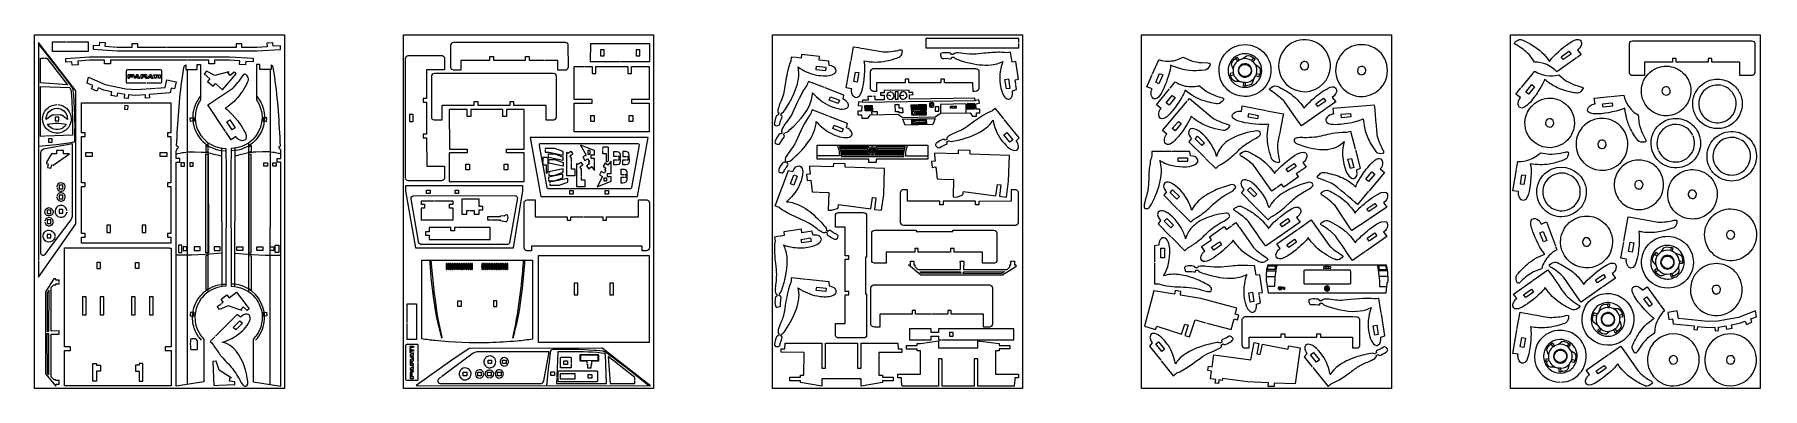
# Model space of a CAD drawing. Header units: centimetres. Extents: x -72 to 73, y -15 to 15.
import ezdxf

# ---------------------------------------------------------------- set-up
doc = ezdxf.new("R2010")
doc.units = ezdxf.units.CM
doc.header["$MEASUREMENT"] = 0
doc.layers.add('Camada 1', color=7, linetype='Continuous')

msp = doc.modelspace()

# ---------------------------------------------------------------- linework, layer by layer
at = {"layer": 'Camada 1', "color": 1, "lineweight": 9}
for points, knots in [([(-72.5, -14.85), (-72.5, -14.85), (-51.5, -14.85), (-51.5, -14.85), (-51.5, -14.85), (-51.5, -14.85), (-51.5, 14.85), (-51.5, 14.85), (-51.5, 14.85), (-51.5, 14.85), (-72.5, 14.85), (-72.5, 14.85), (-72.5, 14.85), (-72.5, 14.85), (-72.5, -14.85), (-72.5, -14.85), (-72.5, -14.85), (-72.5, -14.85), (-72.5, -14.85), (-72.5, -14.85)], [0, 0, 0, 0, 0.166666667, 0.166666667, 0.166666667, 0.166666667, 0.333333333, 0.333333333, 0.333333333, 0.333333333, 0.5, 0.5, 0.5, 0.5, 0.666666667, 0.666666667, 0.666666667, 0.666666667, 1, 1, 1, 1]), ([(-41.5, -14.85), (-41.5, -14.85), (-20.5, -14.85), (-20.5, -14.85), (-20.5, -14.85), (-20.5, -14.85), (-20.5, 14.85), (-20.5, 14.85), (-20.5, 14.85), (-20.5, 14.85), (-41.5, 14.85), (-41.5, 14.85), (-41.5, 14.85), (-41.5, 14.85), (-41.5, -14.85), (-41.5, -14.85), (-41.5, -14.85), (-41.5, -14.85), (-41.5, -14.85), (-41.5, -14.85)], [0, 0, 0, 0, 0.166666667, 0.166666667, 0.166666667, 0.166666667, 0.333333333, 0.333333333, 0.333333333, 0.333333333, 0.5, 0.5, 0.5, 0.5, 0.666666667, 0.666666667, 0.666666667, 0.666666667, 1, 1, 1, 1]), ([(-10.5, -14.85), (-10.5, -14.85), (10.5, -14.85), (10.5, -14.85), (10.5, -14.85), (10.5, -14.85), (10.5, 14.85), (10.5, 14.85), (10.5, 14.85), (10.5, 14.85), (-10.5, 14.85), (-10.5, 14.85), (-10.5, 14.85), (-10.5, 14.85), (-10.5, -14.85), (-10.5, -14.85), (-10.5, -14.85), (-10.5, -14.85), (-10.5, -14.85), (-10.5, -14.85)], [0, 0, 0, 0, 0.166666667, 0.166666667, 0.166666667, 0.166666667, 0.333333333, 0.333333333, 0.333333333, 0.333333333, 0.5, 0.5, 0.5, 0.5, 0.666666667, 0.666666667, 0.666666667, 0.666666667, 1, 1, 1, 1]), ([(20.5, -14.85), (20.5, -14.85), (41.5, -14.85), (41.5, -14.85), (41.5, -14.85), (41.5, -14.85), (41.5, 14.85), (41.5, 14.85), (41.5, 14.85), (41.5, 14.85), (20.5, 14.85), (20.5, 14.85), (20.5, 14.85), (20.5, 14.85), (20.5, -14.85), (20.5, -14.85), (20.5, -14.85), (20.5, -14.85), (20.5, -14.85), (20.5, -14.85)], [0, 0, 0, 0, 0.166666667, 0.166666667, 0.166666667, 0.166666667, 0.333333333, 0.333333333, 0.333333333, 0.333333333, 0.5, 0.5, 0.5, 0.5, 0.666666667, 0.666666667, 0.666666667, 0.666666667, 1, 1, 1, 1]), ([(51.5, -14.85), (51.5, -14.85), (72.5, -14.85), (72.5, -14.85), (72.5, -14.85), (72.5, -14.85), (72.5, 14.85), (72.5, 14.85), (72.5, 14.85), (72.5, 14.85), (51.5, 14.85), (51.5, 14.85), (51.5, 14.85), (51.5, 14.85), (51.5, -14.85), (51.5, -14.85), (51.5, -14.85), (51.5, -14.85), (51.5, -14.85), (51.5, -14.85)], [0, 0, 0, 0, 0.166666667, 0.166666667, 0.166666667, 0.166666667, 0.333333333, 0.333333333, 0.333333333, 0.333333333, 0.5, 0.5, 0.5, 0.5, 0.666666667, 0.666666667, 0.666666667, 0.666666667, 1, 1, 1, 1]), ([(-72.17509, 14.06968), (-72.17509, 14.06968), (-70.61912, 12.11075), (-70.61912, 12.11075), (-70.61912, 12.11075), (-70.61912, 12.11075), (-69.95439, 11.24305), (-69.95439, 11.24305), (-69.95439, 11.24305), (-69.89832, 11.16769), (-69.32831, 10.40312), (-69.3161, 10.36652), (-69.3161, 10.36652), (-69.26839, 10.22361), (-69.20259, 9.43354), (-69.18962, 9.22528), (-69.18962, 9.22528), (-69.18962, 9.22528), (-69.13962, 8.13405), (-69.13962, 8.13405), (-69.13962, 8.13405), (-69.13962, 8.13405), (-69.13081, 7.64872), (-69.13081, 7.64872), (-69.13081, 7.64872), (-69.13081, 7.64872), (-69.12785, 7.35753), (-69.12785, 7.35753), (-69.12785, 7.35753), (-69.12785, 7.35753), (-69.13081, 6.58689), (-69.13081, 6.58689), (-69.13081, 6.58689), (-69.13081, 6.49779), (-69.1338, 5.96953), (-69.14845, 5.92215), (-69.14845, 5.92215), (-69.17044, 5.85096), (-69.22487, 5.79886), (-69.29847, 5.78979), (-69.29847, 5.78979), (-69.29847, 5.78979), (-69.41318, 5.77214), (-69.41318, 5.77214), (-69.41318, 5.77214), (-69.41318, 5.77214), (-70.65443, 5.61625), (-70.65443, 5.61625), (-70.65443, 5.61625), (-70.65443, 5.61625), (-72.16628, 5.46036), (-72.16628, 5.46036)], [0, 0, 0, 0, 0.071428571, 0.071428571, 0.071428571, 0.071428571, 0.142857143, 0.142857143, 0.142857143, 0.142857143, 0.214285714, 0.214285714, 0.214285714, 0.214285714, 0.285714286, 0.285714286, 0.285714286, 0.285714286, 0.357142857, 0.357142857, 0.357142857, 0.357142857, 0.428571429, 0.428571429, 0.428571429, 0.428571429, 0.5, 0.5, 0.5, 0.5, 0.571428571, 0.571428571, 0.571428571, 0.571428571, 0.642857143, 0.642857143, 0.642857143, 0.642857143, 0.714285714, 0.714285714, 0.714285714, 0.714285714, 0.785714286, 0.785714286, 0.785714286, 0.785714286, 0.857142857, 0.857142857, 0.857142857, 0.857142857, 1, 1, 1, 1]), ([(30.06676, 10.7346), (29.89395, 10.60123), (29.68594, 10.50146), (29.46967, 10.46105), (29.46967, 10.46105), (29.46967, 10.46105), (29.19906, 10.43752), (29.19906, 10.43752), (29.19906, 10.43752), (28.90188, 10.43752), (28.56685, 10.53845), (28.33137, 10.7346), (28.33137, 10.7346), (28.05985, 10.96078), (27.92567, 11.1634), (27.82839, 11.50818), (27.82839, 11.50818), (27.73115, 11.85283), (27.80036, 12.25256), (27.9784, 12.56412), (27.9784, 12.56412), (28.25615, 13.05014), (28.82076, 13.32138), (29.3726, 13.25239), (29.3726, 13.25239), (29.88714, 13.18807), (30.27965, 12.87825), (30.49619, 12.41705), (30.49619, 12.41705), (30.59751, 12.20128), (30.64052, 11.86605), (30.5962, 11.62877), (30.5962, 11.62877), (30.52843, 11.26596), (30.36217, 10.96258), (30.06676, 10.7346)], [0, 0, 0, 0, 0.1, 0.1, 0.1, 0.1, 0.2, 0.2, 0.2, 0.2, 0.3, 0.3, 0.3, 0.3, 0.4, 0.4, 0.4, 0.4, 0.5, 0.5, 0.5, 0.5, 0.6, 0.6, 0.6, 0.6, 0.7, 0.7, 0.7, 0.7, 0.8, 0.8, 0.8, 0.8, 1, 1, 1, 1]), ([(28.199, 11.97291), (28.199, 11.97291), (28.21371, 11.6523), (28.21371, 11.6523), (28.21371, 11.6523), (28.21371, 11.6523), (27.94899, 11.58465), (27.94899, 11.58465), (27.94899, 11.58465), (27.96264, 11.47548), (27.96465, 11.49653), (27.99605, 11.40227), (27.99605, 11.40227), (27.99605, 11.40227), (28.25195, 11.50229), (28.25195, 11.50229), (28.25195, 11.50229), (28.25195, 11.50229), (28.21371, 11.6523), (28.21371, 11.6523)], [0, 0, 0, 0, 0.166666667, 0.166666667, 0.166666667, 0.166666667, 0.333333333, 0.333333333, 0.333333333, 0.333333333, 0.5, 0.5, 0.5, 0.5, 0.666666667, 0.666666667, 0.666666667, 0.666666667, 1, 1, 1, 1]), ([(29.00199, 12.84061), (29.00199, 12.84061), (28.70491, 12.72589), (28.70491, 12.72589), (28.70491, 12.72589), (28.70491, 12.72589), (28.56079, 12.95532), (28.56079, 12.95532), (28.56079, 12.95532), (28.49168, 12.92569), (28.45944, 12.90456), (28.40196, 12.85531), (28.40196, 12.85531), (28.40196, 12.85531), (28.5755, 12.64647), (28.5755, 12.64647), (28.5755, 12.64647), (28.5755, 12.64647), (28.70786, 12.72589), (28.70786, 12.72589)], [0, 0, 0, 0, 0.166666667, 0.166666667, 0.166666667, 0.166666667, 0.333333333, 0.333333333, 0.333333333, 0.333333333, 0.5, 0.5, 0.5, 0.5, 0.666666667, 0.666666667, 0.666666667, 0.666666667, 1, 1, 1, 1]), ([(29.76968, 11.7729), (29.7404, 11.52489), (29.52955, 11.31161), (29.27554, 11.28169), (29.27554, 11.28169), (29.27554, 11.28169), (29.19906, 11.27581), (29.19906, 11.27581), (29.19906, 11.27581), (28.65997, 11.27581), (28.40837, 11.96639), (28.85492, 12.31116), (28.85492, 12.31116), (29.22802, 12.59922), (29.83316, 12.31043), (29.76968, 11.7729)], [0, 0, 0, 0, 0.2, 0.2, 0.2, 0.2, 0.4, 0.4, 0.4, 0.4, 0.6, 0.6, 0.6, 0.6, 1, 1, 1, 1]), ([(30.08147, 12.34057), (30.08147, 12.34057), (29.87851, 12.59059), (29.87851, 12.59059), (29.87851, 12.59059), (29.87851, 12.59059), (30.05499, 12.79943), (30.05499, 12.79943), (30.05499, 12.79943), (30.00389, 12.85053), (29.97358, 12.88356), (29.90793, 12.92001), (29.90793, 12.92001), (29.90793, 12.92001), (29.7638, 12.68764), (29.7638, 12.68764), (29.7638, 12.68764), (29.7638, 12.68764), (29.88145, 12.59059), (29.88145, 12.59059)], [0, 0, 0, 0, 0.166666667, 0.166666667, 0.166666667, 0.166666667, 0.333333333, 0.333333333, 0.333333333, 0.333333333, 0.5, 0.5, 0.5, 0.5, 0.666666667, 0.666666667, 0.666666667, 0.666666667, 1, 1, 1, 1]), ([(-64.51731, 11.2026), (-64.51731, 11.2026), (-64.65454, 11.2026), (-64.65454, 11.2026), (-64.65454, 11.2026), (-64.65454, 11.2026), (-64.65454, 11.49422), (-64.65454, 11.49422), (-64.65454, 11.49422), (-64.65454, 11.49422), (-64.16564, 11.48993), (-64.16564, 11.48993), (-64.16564, 11.48993), (-64.07999, 11.45838), (-64.0897, 11.3311), (-64.19137, 11.32268), (-64.19137, 11.32268), (-64.19137, 11.32268), (-64.51731, 11.32268), (-64.51731, 11.32268), (-64.51731, 11.32268), (-64.51731, 11.32268), (-64.51731, 11.2026), (-64.51731, 11.2026)], [0, 0, 0, 0, 0.142857143, 0.142857143, 0.142857143, 0.142857143, 0.285714286, 0.285714286, 0.285714286, 0.285714286, 0.428571429, 0.428571429, 0.428571429, 0.428571429, 0.571428571, 0.571428571, 0.571428571, 0.571428571, 0.714285714, 0.714285714, 0.714285714, 0.714285714, 1, 1, 1, 1]), ([(-64.28573, 11.37414), (-64.28573, 11.37414), (-64.51731, 11.37414), (-64.51731, 11.37414), (-64.51731, 11.37414), (-64.51731, 11.37414), (-64.51731, 11.44275), (-64.51731, 11.44275), (-64.51731, 11.44275), (-64.43181, 11.44275), (-64.28293, 11.45717), (-64.2557, 11.42989), (-64.2557, 11.42989), (-64.23165, 11.40583), (-64.25498, 11.37414), (-64.28573, 11.37414)], [0, 0, 0, 0, 0.2, 0.2, 0.2, 0.2, 0.4, 0.4, 0.4, 0.4, 0.6, 0.6, 0.6, 0.6, 1, 1, 1, 1]), ([(-63.93408, 11.49422), (-63.93408, 11.49422), (-63.81827, 11.49422), (-63.81827, 11.49422), (-63.81827, 11.49422), (-63.81827, 11.49422), (-63.64673, 11.2026), (-63.64673, 11.2026), (-63.64673, 11.2026), (-63.64673, 11.2026), (-63.80542, 11.2026), (-63.80542, 11.2026), (-63.80542, 11.2026), (-63.80542, 11.2026), (-63.83115, 11.24978), (-63.83115, 11.24978), (-63.83115, 11.24978), (-63.83115, 11.24978), (-64.01554, 11.24978), (-64.01554, 11.24978), (-64.01554, 11.24978), (-64.01554, 11.24978), (-64.04128, 11.2026), (-64.04128, 11.2026), (-64.04128, 11.2026), (-64.04128, 11.2026), (-64.10561, 11.2026), (-64.10561, 11.2026), (-64.10561, 11.2026), (-64.10561, 11.2026), (-63.93408, 11.49422), (-63.93408, 11.49422)], [0, 0, 0, 0, 0.111111111, 0.111111111, 0.111111111, 0.111111111, 0.222222222, 0.222222222, 0.222222222, 0.222222222, 0.333333333, 0.333333333, 0.333333333, 0.333333333, 0.444444444, 0.444444444, 0.444444444, 0.444444444, 0.555555556, 0.555555556, 0.555555556, 0.555555556, 0.666666667, 0.666666667, 0.666666667, 0.666666667, 0.777777778, 0.777777778, 0.777777778, 0.777777778, 1, 1, 1, 1]), ([(-63.92119, 11.40417), (-63.92119, 11.40417), (-63.98981, 11.29266), (-63.98981, 11.29266), (-63.98981, 11.29266), (-63.98981, 11.29266), (-63.85687, 11.29266), (-63.85687, 11.29266), (-63.85687, 11.29266), (-63.85687, 11.29266), (-63.92119, 11.40417), (-63.92119, 11.40417)], [0, 0, 0, 0, 0.25, 0.25, 0.25, 0.25, 0.5, 0.5, 0.5, 0.5, 1, 1, 1, 1]), ([(-63.43232, 11.2026), (-63.43232, 11.2026), (-63.56097, 11.2026), (-63.56097, 11.2026), (-63.56097, 11.2026), (-63.56097, 11.2026), (-63.56097, 11.49422), (-63.56097, 11.49422), (-63.56097, 11.49422), (-63.4901, 11.49422), (-63.11101, 11.50703), (-63.07207, 11.48136), (-63.07207, 11.48136), (-63.02492, 11.45025), (-63.03813, 11.37347), (-63.05922, 11.33126), (-63.05922, 11.33126), (-63.03382, 11.28047), (-63.04206, 11.29016), (-63.04206, 11.2026), (-63.04206, 11.2026), (-63.04206, 11.2026), (-63.17071, 11.2026), (-63.17071, 11.2026), (-63.17071, 11.2026), (-63.17071, 11.2026), (-63.17929, 11.30982), (-63.17929, 11.30982), (-63.17929, 11.30982), (-63.17929, 11.30982), (-63.19646, 11.32268), (-63.19646, 11.32268), (-63.19646, 11.32268), (-63.19646, 11.32268), (-63.43232, 11.32268), (-63.43232, 11.32268), (-63.43232, 11.32268), (-63.43232, 11.32268), (-63.43232, 11.2026), (-63.43232, 11.2026)], [0, 0, 0, 0, 0.090909091, 0.090909091, 0.090909091, 0.090909091, 0.181818182, 0.181818182, 0.181818182, 0.181818182, 0.272727273, 0.272727273, 0.272727273, 0.272727273, 0.363636364, 0.363636364, 0.363636364, 0.363636364, 0.454545455, 0.454545455, 0.454545455, 0.454545455, 0.545454545, 0.545454545, 0.545454545, 0.545454545, 0.636363636, 0.636363636, 0.636363636, 0.636363636, 0.727272727, 0.727272727, 0.727272727, 0.727272727, 0.818181818, 0.818181818, 0.818181818, 0.818181818, 1, 1, 1, 1]), ([(-63.19646, 11.36556), (-63.19646, 11.36556), (-63.43232, 11.36556), (-63.43232, 11.36556), (-63.43232, 11.36556), (-63.43232, 11.36556), (-63.43232, 11.44275), (-63.43232, 11.44275), (-63.43232, 11.44275), (-63.35792, 11.44275), (-63.19856, 11.45661), (-63.17929, 11.42989), (-63.17929, 11.42989), (-63.15295, 11.39339), (-63.19095, 11.37107), (-63.19646, 11.36556)], [0, 0, 0, 0, 0.2, 0.2, 0.2, 0.2, 0.4, 0.4, 0.4, 0.4, 0.6, 0.6, 0.6, 0.6, 1, 1, 1, 1]), ([(-62.80619, 11.49422), (-62.80619, 11.49422), (-62.6904, 11.49422), (-62.6904, 11.49422), (-62.6904, 11.49422), (-62.6904, 11.49422), (-62.51886, 11.2026), (-62.51886, 11.2026), (-62.51886, 11.2026), (-62.51886, 11.2026), (-62.67326, 11.2026), (-62.67326, 11.2026), (-62.67326, 11.2026), (-62.67326, 11.2026), (-62.70326, 11.24978), (-62.70326, 11.24978), (-62.70326, 11.24978), (-62.70326, 11.24978), (-62.88339, 11.24978), (-62.88339, 11.24978), (-62.88339, 11.24978), (-62.88339, 11.24978), (-62.91341, 11.2026), (-62.91341, 11.2026), (-62.91341, 11.2026), (-62.91341, 11.2026), (-62.97773, 11.2026), (-62.97773, 11.2026), (-62.97773, 11.2026), (-62.97773, 11.2026), (-62.80619, 11.49422), (-62.80619, 11.49422)], [0, 0, 0, 0, 0.111111111, 0.111111111, 0.111111111, 0.111111111, 0.222222222, 0.222222222, 0.222222222, 0.222222222, 0.333333333, 0.333333333, 0.333333333, 0.333333333, 0.444444444, 0.444444444, 0.444444444, 0.444444444, 0.555555556, 0.555555556, 0.555555556, 0.555555556, 0.666666667, 0.666666667, 0.666666667, 0.666666667, 0.777777778, 0.777777778, 0.777777778, 0.777777778, 1, 1, 1, 1]), ([(-62.79333, 11.40417), (-62.79333, 11.40417), (-62.86194, 11.29266), (-62.86194, 11.29266), (-62.86194, 11.29266), (-62.86194, 11.29266), (-62.72899, 11.29266), (-62.72899, 11.29266), (-62.72899, 11.29266), (-62.72899, 11.29266), (-62.79333, 11.40417), (-62.79333, 11.40417)], [0, 0, 0, 0, 0.25, 0.25, 0.25, 0.25, 0.5, 0.5, 0.5, 0.5, 1, 1, 1, 1]), ([(-62.5103, 11.43847), (-62.5103, 11.43847), (-62.38591, 11.43847), (-62.38591, 11.43847), (-62.38591, 11.43847), (-62.38591, 11.43847), (-62.38591, 11.2026), (-62.38591, 11.2026), (-62.38591, 11.2026), (-62.38591, 11.2026), (-62.26154, 11.2026), (-62.26154, 11.2026), (-62.26154, 11.2026), (-62.26154, 11.2026), (-62.26154, 11.43847), (-62.26154, 11.43847), (-62.26154, 11.43847), (-62.26154, 11.43847), (-62.14576, 11.43847), (-62.14576, 11.43847), (-62.14576, 11.43847), (-62.14576, 11.43847), (-62.14576, 11.49422), (-62.14576, 11.49422), (-62.14576, 11.49422), (-62.14576, 11.49422), (-62.5103, 11.49422), (-62.5103, 11.49422), (-62.5103, 11.49422), (-62.5103, 11.49422), (-62.5103, 11.43847), (-62.5103, 11.43847)], [0, 0, 0, 0, 0.111111111, 0.111111111, 0.111111111, 0.111111111, 0.222222222, 0.222222222, 0.222222222, 0.222222222, 0.333333333, 0.333333333, 0.333333333, 0.333333333, 0.444444444, 0.444444444, 0.444444444, 0.444444444, 0.555555556, 0.555555556, 0.555555556, 0.555555556, 0.666666667, 0.666666667, 0.666666667, 0.666666667, 0.777777778, 0.777777778, 0.777777778, 0.777777778, 1, 1, 1, 1]), ([(-61.94849, 11.49422), (-61.94849, 11.49422), (-62.07287, 11.49422), (-62.07287, 11.49422), (-62.07287, 11.49422), (-62.07287, 11.49422), (-62.07287, 11.2026), (-62.07287, 11.2026), (-62.07287, 11.2026), (-62.07287, 11.2026), (-61.94849, 11.2026), (-61.94849, 11.2026), (-61.94849, 11.2026), (-61.94849, 11.2026), (-61.94849, 11.49422), (-61.94849, 11.49422)], [0, 0, 0, 0, 0.2, 0.2, 0.2, 0.2, 0.4, 0.4, 0.4, 0.4, 0.6, 0.6, 0.6, 0.6, 1, 1, 1, 1]), ([(28.77257, 10.9346), (28.8571, 10.90927), (28.99946, 10.86287), (29.08435, 10.85226), (29.08435, 10.85226), (29.08435, 10.85226), (29.06376, 10.58165), (29.06376, 10.58165), (29.06376, 10.58165), (29.16625, 10.55887), (29.15501, 10.56695), (29.25495, 10.56695), (29.25495, 10.56695), (29.25495, 10.56695), (29.2373, 10.84049), (29.2373, 10.84049), (29.2373, 10.84049), (29.2373, 10.84049), (29.08435, 10.85226), (29.08435, 10.85226)], [0, 0, 0, 0, 0.166666667, 0.166666667, 0.166666667, 0.166666667, 0.333333333, 0.333333333, 0.333333333, 0.333333333, 0.5, 0.5, 0.5, 0.5, 0.666666667, 0.666666667, 0.666666667, 0.666666667, 1, 1, 1, 1]), ([(29.94028, 11.16404), (29.94028, 11.16404), (30.11382, 11.4317), (30.11382, 11.4317), (30.11382, 11.4317), (30.11382, 11.4317), (30.36678, 11.32875), (30.36678, 11.32875), (30.36678, 11.32875), (30.36678, 11.32875), (30.43737, 11.50818), (30.43737, 11.50818), (30.43737, 11.50818), (30.43737, 11.50818), (30.16971, 11.57288), (30.16971, 11.57288), (30.16971, 11.57288), (30.16971, 11.57288), (30.11382, 11.4317), (30.11382, 11.4317)], [0, 0, 0, 0, 0.166666667, 0.166666667, 0.166666667, 0.166666667, 0.333333333, 0.333333333, 0.333333333, 0.333333333, 0.5, 0.5, 0.5, 0.5, 0.666666667, 0.666666667, 0.666666667, 0.666666667, 1, 1, 1, 1]), ([(-58.55386, 9.71975), (-58.69811, 9.5274), (-58.89824, 9.2168), (-58.98329, 9.00501), (-58.98329, 9.00501), (-59.02217, 8.9082), (-59.07296, 8.78751), (-59.09801, 8.68734), (-59.09801, 8.68734), (-59.09801, 8.68734), (-59.15683, 8.45497), (-59.15683, 8.45497), (-59.15683, 8.45497), (-59.20217, 8.2123), (-59.23289, 7.91526), (-59.20389, 7.66963), (-59.20389, 7.66963), (-59.20389, 7.66963), (-59.1686, 7.40491), (-59.1686, 7.40491), (-59.1686, 7.40491), (-59.11961, 7.14299), (-59.04926, 6.92014), (-58.93035, 6.68134), (-58.93035, 6.68134), (-58.93035, 6.68134), (-58.83035, 6.49309), (-58.83035, 6.49309), (-58.83035, 6.49309), (-58.69828, 6.26197), (-58.54955, 6.08281), (-58.36267, 5.896), (-58.36267, 5.896), (-58.36267, 5.896), (-58.20384, 5.74893), (-58.20384, 5.74893), (-58.20384, 5.74893), (-58.20384, 5.74893), (-58.10383, 5.67246), (-58.10383, 5.67246), (-58.10383, 5.67246), (-58.10383, 5.67246), (-58.10383, 5.66363), (-58.10383, 5.66363), (-58.10383, 5.66363), (-57.88819, 5.51986), (-57.8516, 5.48937), (-57.61851, 5.38126), (-57.61851, 5.38126), (-57.38117, 5.27119), (-57.06924, 5.1637), (-56.80964, 5.13125), (-56.80964, 5.13125), (-56.80964, 5.13125), (-56.4155, 5.09889), (-56.4155, 5.09889)], [0, 0, 0, 0, 0.066666667, 0.066666667, 0.066666667, 0.066666667, 0.133333333, 0.133333333, 0.133333333, 0.133333333, 0.2, 0.2, 0.2, 0.2, 0.266666667, 0.266666667, 0.266666667, 0.266666667, 0.333333333, 0.333333333, 0.333333333, 0.333333333, 0.4, 0.4, 0.4, 0.4, 0.466666667, 0.466666667, 0.466666667, 0.466666667, 0.533333333, 0.533333333, 0.533333333, 0.533333333, 0.6, 0.6, 0.6, 0.6, 0.666666667, 0.666666667, 0.666666667, 0.666666667, 0.733333333, 0.733333333, 0.733333333, 0.733333333, 0.8, 0.8, 0.8, 0.8, 0.866666667, 0.866666667, 0.866666667, 0.866666667, 1, 1, 1, 1]), ([(-53.84615, 9.71976), (-53.70189, 9.5274), (-53.50176, 9.21681), (-53.41671, 9.00501), (-53.41671, 9.00501), (-53.37783, 8.9082), (-53.32704, 8.78751), (-53.302, 8.68734), (-53.302, 8.68734), (-53.302, 8.68734), (-53.24317, 8.45497), (-53.24317, 8.45497), (-53.24317, 8.45497), (-53.19784, 8.2123), (-53.16712, 7.91526), (-53.19611, 7.66964), (-53.19611, 7.66964), (-53.19611, 7.66964), (-53.2314, 7.40491), (-53.2314, 7.40491), (-53.2314, 7.40491), (-53.28039, 7.14299), (-53.35074, 6.92015), (-53.46965, 6.68134), (-53.46965, 6.68134), (-53.46965, 6.68134), (-53.56966, 6.4931), (-53.56966, 6.4931), (-53.56966, 6.4931), (-53.70173, 6.26198), (-53.85045, 6.08282), (-54.03733, 5.896), (-54.03733, 5.896), (-54.03733, 5.896), (-54.19616, 5.74893), (-54.19616, 5.74893), (-54.19616, 5.74893), (-54.19616, 5.74893), (-54.29617, 5.67246), (-54.29617, 5.67246), (-54.29617, 5.67246), (-54.29617, 5.67246), (-54.29617, 5.66363), (-54.29617, 5.66363), (-54.29617, 5.66363), (-54.51182, 5.51986), (-54.5484, 5.48938), (-54.7815, 5.38127), (-54.7815, 5.38127), (-55.01884, 5.27119), (-55.33076, 5.1637), (-55.59036, 5.13125), (-55.59036, 5.13125), (-55.59036, 5.13125), (-55.9845, 5.0989), (-55.9845, 5.0989)], [0, 0, 0, 0, 0.066666667, 0.066666667, 0.066666667, 0.066666667, 0.133333333, 0.133333333, 0.133333333, 0.133333333, 0.2, 0.2, 0.2, 0.2, 0.266666667, 0.266666667, 0.266666667, 0.266666667, 0.333333333, 0.333333333, 0.333333333, 0.333333333, 0.4, 0.4, 0.4, 0.4, 0.466666667, 0.466666667, 0.466666667, 0.466666667, 0.533333333, 0.533333333, 0.533333333, 0.533333333, 0.6, 0.6, 0.6, 0.6, 0.666666667, 0.666666667, 0.666666667, 0.666666667, 0.733333333, 0.733333333, 0.733333333, 0.733333333, 0.8, 0.8, 0.8, 0.8, 0.866666667, 0.866666667, 0.866666667, 0.866666667, 1, 1, 1, 1]), ([(-2.10068, 8.48903), (-2.10068, 8.48903), (-2.11106, 8.9154), (-2.11106, 8.9154), (-2.11106, 8.9154), (-2.11106, 8.9154), (-2.12886, 8.92392), (-2.12886, 8.92392), (-2.12886, 8.92392), (-2.12886, 8.92392), (-2.72287, 8.91061), (-2.72287, 8.91061), (-2.72287, 8.91061), (-2.72287, 8.91061), (-2.73139, 8.89281), (-2.73139, 8.89281), (-2.73139, 8.89281), (-2.73139, 8.89281), (-2.7211, 8.47232), (-2.7211, 8.47232), (-2.7211, 8.47232), (-2.7211, 8.47232), (-2.7032, 8.45792), (-2.7032, 8.45792), (-2.7032, 8.45792), (-2.7032, 8.45792), (-2.11508, 8.47112), (-2.11508, 8.47112), (-2.11508, 8.47112), (-2.11508, 8.47112), (-2.10068, 8.48903), (-2.10068, 8.48903)], [0, 0, 0, 0, 0.111111111, 0.111111111, 0.111111111, 0.111111111, 0.222222222, 0.222222222, 0.222222222, 0.222222222, 0.333333333, 0.333333333, 0.333333333, 0.333333333, 0.444444444, 0.444444444, 0.444444444, 0.444444444, 0.555555556, 0.555555556, 0.555555556, 0.555555556, 0.666666667, 0.666666667, 0.666666667, 0.666666667, 0.777777778, 0.777777778, 0.777777778, 0.777777778, 1, 1, 1, 1]), ([(-2.41647, 8.71592), (-2.41647, 8.71592), (-2.53704, 8.71381), (-2.53704, 8.71381), (-2.53704, 8.71381), (-2.53704, 8.71381), (-2.53616, 8.66382), (-2.53616, 8.66382), (-2.53616, 8.66382), (-2.53616, 8.66382), (-2.41559, 8.66592), (-2.41559, 8.66592), (-2.41559, 8.66592), (-2.41559, 8.66592), (-2.41647, 8.71592), (-2.41647, 8.71592)], [0, 0, 0, 0, 0.2, 0.2, 0.2, 0.2, 0.4, 0.4, 0.4, 0.4, 0.6, 0.6, 0.6, 0.6, 1, 1, 1, 1]), ([(-2.14222, 8.8472), (-2.14222, 8.8472), (-2.19223, 8.84633), (-2.19223, 8.84633), (-2.19223, 8.84633), (-2.19223, 8.84633), (-2.18694, 8.54341), (-2.18694, 8.54341), (-2.18694, 8.54341), (-2.18694, 8.54341), (-2.13693, 8.54429), (-2.13693, 8.54429), (-2.13693, 8.54429), (-2.13693, 8.54429), (-2.14222, 8.8472), (-2.14222, 8.8472)], [0, 0, 0, 0, 0.2, 0.2, 0.2, 0.2, 0.4, 0.4, 0.4, 0.4, 0.6, 0.6, 0.6, 0.6, 1, 1, 1, 1]), ([(-0.36252, 9.52546), (-0.48087, 9.39122), (-0.69225, 9.38853), (-0.80623, 9.49712), (-0.80623, 9.49712), (-1.00709, 9.68847), (-0.90687, 10.00882), (-0.63045, 10.04443), (-0.63045, 10.04443), (-0.63045, 10.04443), (-0.60404, 10.04782), (-0.60404, 10.04782), (-0.60404, 10.04782), (-0.47911, 10.03615), (-0.39685, 10.004), (-0.32471, 9.88796), (-0.32471, 9.88796), (-0.25624, 9.7778), (-0.27879, 9.62042), (-0.36252, 9.52546)], [0, 0, 0, 0, 0.166666667, 0.166666667, 0.166666667, 0.166666667, 0.333333333, 0.333333333, 0.333333333, 0.333333333, 0.5, 0.5, 0.5, 0.5, 0.666666667, 0.666666667, 0.666666667, 0.666666667, 1, 1, 1, 1]), ([(-0.57192, 9.72479), (-0.57192, 9.72479), (-0.85894, 9.8198), (-0.85894, 9.8198), (-0.85894, 9.8198), (-0.85894, 9.8198), (-0.86415, 9.78147), (-0.86415, 9.78147), (-0.86415, 9.78147), (-0.86415, 9.78147), (-0.8317, 9.77615), (-0.8317, 9.77615)], [0, 0, 0, 0, 0.25, 0.25, 0.25, 0.25, 0.5, 0.5, 0.5, 0.5, 1, 1, 1, 1]), ([(-0.59885, 9.7508), (-0.55097, 9.73971), (-0.60531, 9.6935), (-0.61609, 9.72696), (-0.61609, 9.72696), (-0.62154, 9.74388), (-0.60737, 9.7485), (-0.59885, 9.7508)], [0, 0, 0, 0, 0.333333333, 0.333333333, 0.333333333, 0.333333333, 1, 1, 1, 1]), ([(-0.16383, 9.43479), (-0.16383, 9.43479), (-0.17595, 9.45517), (-0.17595, 9.45517), (-0.17595, 9.45517), (-0.17595, 9.45517), (-0.18313, 10.03458), (-0.18313, 10.03458), (-0.18313, 10.03458), (-0.18313, 10.03458), (-0.15986, 10.0497), (-0.15986, 10.0497), (-0.15986, 10.0497), (-0.15986, 10.0497), (0.05194, 10.05045), (0.05194, 10.05045), (0.05194, 10.05045), (0.05194, 10.05045), (0.06112, 10.03002), (0.06112, 10.03002), (0.06112, 10.03002), (0.06112, 10.03002), (0.06829, 9.45061), (0.06829, 9.45061), (0.06829, 9.45061), (0.06829, 9.45061), (0.04802, 9.4326), (0.04802, 9.4326), (0.04802, 9.4326), (0.04802, 9.4326), (-0.16383, 9.43479), (-0.16383, 9.43479)], [0, 0, 0, 0, 0.111111111, 0.111111111, 0.111111111, 0.111111111, 0.222222222, 0.222222222, 0.222222222, 0.222222222, 0.333333333, 0.333333333, 0.333333333, 0.333333333, 0.444444444, 0.444444444, 0.444444444, 0.444444444, 0.555555556, 0.555555556, 0.555555556, 0.555555556, 0.666666667, 0.666666667, 0.666666667, 0.666666667, 0.777777778, 0.777777778, 0.777777778, 0.777777778, 1, 1, 1, 1]), ([(0.38596, 9.45321), (0.15867, 9.51966), (0.08064, 9.85455), (0.30562, 10.01075), (0.30562, 10.01075), (0.35952, 10.04816), (0.41456, 10.05851), (0.47821, 10.06671), (0.47821, 10.06671), (0.58959, 10.0563), (0.67141, 10.03236), (0.74242, 9.93012), (0.74242, 9.93012), (0.90643, 9.69397), (0.69034, 9.36423), (0.38596, 9.45321)], [0, 0, 0, 0, 0.2, 0.2, 0.2, 0.2, 0.4, 0.4, 0.4, 0.4, 0.6, 0.6, 0.6, 0.6, 1, 1, 1, 1]), ([(0.51312, 9.75255), (0.51312, 9.75255), (0.21376, 9.71203), (0.21376, 9.71203), (0.21376, 9.71203), (0.21376, 9.71203), (0.2232, 9.67689), (0.2232, 9.67689), (0.2232, 9.67689), (0.2232, 9.67689), (0.25834, 9.68633), (0.25834, 9.68633)], [0, 0, 0, 0, 0.25, 0.25, 0.25, 0.25, 0.5, 0.5, 0.5, 0.5, 1, 1, 1, 1]), ([(0.48114, 9.7314), (0.48114, 9.7314), (0.4689, 9.75766), (0.4689, 9.75766), (0.4689, 9.75766), (0.4689, 9.75766), (0.47757, 9.76664), (0.47757, 9.76664), (0.47757, 9.76664), (0.49573, 9.76696), (0.50115, 9.7641), (0.50151, 9.74353), (0.50151, 9.74353), (0.50151, 9.74353), (0.48114, 9.7314), (0.48114, 9.7314)], [0, 0, 0, 0, 0.2, 0.2, 0.2, 0.2, 0.4, 0.4, 0.4, 0.4, 0.6, 0.6, 0.6, 0.6, 1, 1, 1, 1]), ([(2.42243, 8.56798), (2.42243, 8.56798), (2.41214, 8.98848), (2.41214, 8.98848), (2.41214, 8.98848), (2.41214, 8.98848), (2.39424, 9.00287), (2.39424, 9.00287), (2.39424, 9.00287), (2.39424, 9.00287), (1.80024, 8.98956), (1.80024, 8.98956), (1.80024, 8.98956), (1.80024, 8.98956), (1.79172, 8.97176), (1.79172, 8.97176), (1.79172, 8.97176), (1.79172, 8.97176), (1.77077, 8.99199), (1.77077, 8.99199), (1.77077, 8.99199), (1.77077, 8.99199), (1.17676, 8.97868), (1.17676, 8.97868), (1.17676, 8.97868), (1.17676, 8.97868), (1.16825, 8.96088), (1.16825, 8.96088), (1.16825, 8.96088), (1.16825, 8.96088), (1.17864, 8.5345), (1.17864, 8.5345), (1.17864, 8.5345), (1.17864, 8.5345), (1.19643, 8.52599), (1.19643, 8.52599), (1.19643, 8.52599), (1.19643, 8.52599), (1.78457, 8.53919), (1.78457, 8.53919), (1.78457, 8.53919), (1.78457, 8.53919), (1.79896, 8.55709), (1.79896, 8.55709), (1.79896, 8.55709), (1.79896, 8.55709), (1.8199, 8.53687), (1.8199, 8.53687), (1.8199, 8.53687), (1.8199, 8.53687), (2.40803, 8.55008), (2.40803, 8.55008), (2.40803, 8.55008), (2.40803, 8.55008), (2.42243, 8.56798), (2.42243, 8.56798)], [0, 0, 0, 0, 0.066666667, 0.066666667, 0.066666667, 0.066666667, 0.133333333, 0.133333333, 0.133333333, 0.133333333, 0.2, 0.2, 0.2, 0.2, 0.266666667, 0.266666667, 0.266666667, 0.266666667, 0.333333333, 0.333333333, 0.333333333, 0.333333333, 0.4, 0.4, 0.4, 0.4, 0.466666667, 0.466666667, 0.466666667, 0.466666667, 0.533333333, 0.533333333, 0.533333333, 0.533333333, 0.6, 0.6, 0.6, 0.6, 0.666666667, 0.666666667, 0.666666667, 0.666666667, 0.733333333, 0.733333333, 0.733333333, 0.733333333, 0.8, 0.8, 0.8, 0.8, 0.866666667, 0.866666667, 0.866666667, 0.866666667, 1, 1, 1, 1]), ([(1.25451, 8.90649), (1.25451, 8.90649), (1.20451, 8.90562), (1.20451, 8.90562), (1.20451, 8.90562), (1.20451, 8.90562), (1.2098, 8.6027), (1.2098, 8.6027), (1.2098, 8.6027), (1.2098, 8.6027), (1.2598, 8.60358), (1.2598, 8.60358), (1.2598, 8.60358), (1.2598, 8.60358), (1.25451, 8.90649), (1.25451, 8.90649)], [0, 0, 0, 0, 0.2, 0.2, 0.2, 0.2, 0.4, 0.4, 0.4, 0.4, 0.6, 0.6, 0.6, 0.6, 1, 1, 1, 1]), ([(1.60374, 8.78609), (1.60374, 8.78609), (1.48317, 8.78398), (1.48317, 8.78398), (1.48317, 8.78398), (1.48317, 8.78398), (1.48404, 8.73399), (1.48404, 8.73399), (1.48404, 8.73399), (1.48404, 8.73399), (1.60461, 8.73609), (1.60461, 8.73609), (1.60461, 8.73609), (1.60461, 8.73609), (1.60374, 8.78609), (1.60374, 8.78609)], [0, 0, 0, 0, 0.2, 0.2, 0.2, 0.2, 0.4, 0.4, 0.4, 0.4, 0.6, 0.6, 0.6, 0.6, 1, 1, 1, 1]), ([(2.10664, 8.79487), (2.10664, 8.79487), (1.98312, 8.79271), (1.98312, 8.79271), (1.98312, 8.79271), (1.98312, 8.79271), (1.98399, 8.74272), (1.98399, 8.74272), (1.98399, 8.74272), (1.98399, 8.74272), (2.10751, 8.74487), (2.10751, 8.74487), (2.10751, 8.74487), (2.10751, 8.74487), (2.10664, 8.79487), (2.10664, 8.79487)], [0, 0, 0, 0, 0.2, 0.2, 0.2, 0.2, 0.4, 0.4, 0.4, 0.4, 0.6, 0.6, 0.6, 0.6, 1, 1, 1, 1]), ([(2.38087, 8.92615), (2.38087, 8.92615), (2.33088, 8.92528), (2.33088, 8.92528), (2.33088, 8.92528), (2.33088, 8.92528), (2.33617, 8.62236), (2.33617, 8.62236), (2.33617, 8.62236), (2.33617, 8.62236), (2.38616, 8.62324), (2.38616, 8.62324), (2.38616, 8.62324), (2.38616, 8.62324), (2.38087, 8.92615), (2.38087, 8.92615)], [0, 0, 0, 0, 0.2, 0.2, 0.2, 0.2, 0.4, 0.4, 0.4, 0.4, 0.6, 0.6, 0.6, 0.6, 1, 1, 1, 1]), ([(2.81007, 8.77478), (2.66923, 8.77233), (2.69726, 8.83369), (2.69401, 9.01987), (2.69401, 9.01987), (2.69301, 9.07719), (2.68946, 9.11605), (2.75687, 9.12687), (2.75687, 9.12687), (2.8042, 9.1277), (2.96523, 9.13899), (3.00405, 9.12236), (3.00405, 9.12236), (3.05874, 9.09893), (3.04947, 9.00765), (3.0481, 8.95839), (3.0481, 8.95839), (3.04289, 8.77147), (3.08046, 8.7795), (2.81007, 8.77478)], [0, 0, 0, 0, 0.166666667, 0.166666667, 0.166666667, 0.166666667, 0.333333333, 0.333333333, 0.333333333, 0.333333333, 0.5, 0.5, 0.5, 0.5, 0.666666667, 0.666666667, 0.666666667, 0.666666667, 1, 1, 1, 1]), ([(2.77211, 8.9271), (2.75986, 8.97336), (2.78255, 9.03371), (2.83765, 9.04886), (2.83765, 9.04886), (2.83765, 9.04886), (2.8699, 9.0553), (2.8699, 9.0553), (2.8699, 9.0553), (2.91015, 9.04798), (2.95294, 9.04011), (2.9683, 8.98053), (2.9683, 8.98053), (3.0023, 8.84857), (2.80629, 8.7981), (2.77211, 8.9271)], [0, 0, 0, 0, 0.2, 0.2, 0.2, 0.2, 0.4, 0.4, 0.4, 0.4, 0.6, 0.6, 0.6, 0.6, 1, 1, 1, 1]), ([(5.78085, 8.29418), (5.78085, 8.29418), (5.76539, 9.01171), (5.76539, 9.01171), (5.76539, 9.01171), (5.75915, 9.0298), (5.74123, 9.04364), (5.71777, 9.04324), (5.71777, 9.04324), (5.71777, 9.04324), (3.65325, 9.0072), (3.65325, 9.0072), (3.65325, 9.0072), (3.63595, 9.00208), (3.62043, 8.98114), (3.61883, 8.95658), (3.61883, 8.95658), (3.61883, 8.95658), (3.63105, 8.25665), (3.63105, 8.25665)], [0, 0, 0, 0, 0.166666667, 0.166666667, 0.166666667, 0.166666667, 0.333333333, 0.333333333, 0.333333333, 0.333333333, 0.5, 0.5, 0.5, 0.5, 0.666666667, 0.666666667, 0.666666667, 0.666666667, 1, 1, 1, 1]), ([(4.92386, 8.85287), (4.92386, 8.85287), (4.46803, 8.84491), (4.46803, 8.84491), (4.46803, 8.84491), (4.46803, 8.84491), (4.47085, 8.68316), (4.47085, 8.68316), (4.47085, 8.68316), (4.47085, 8.68316), (4.92669, 8.69112), (4.92669, 8.69112), (4.92669, 8.69112), (4.92669, 8.69112), (4.92386, 8.85287), (4.92386, 8.85287)], [0, 0, 0, 0, 0.2, 0.2, 0.2, 0.2, 0.4, 0.4, 0.4, 0.4, 0.6, 0.6, 0.6, 0.6, 1, 1, 1, 1]), ([(4.78858, 8.85051), (4.78858, 8.85051), (4.60331, 8.84727), (4.60331, 8.84727), (4.60331, 8.84727), (4.60331, 8.84727), (4.60613, 8.68553), (4.60613, 8.68553), (4.60613, 8.68553), (4.60613, 8.68553), (4.7914, 8.68876), (4.7914, 8.68876), (4.7914, 8.68876), (4.7914, 8.68876), (4.78858, 8.85051), (4.78858, 8.85051)], [0, 0, 0, 0, 0.2, 0.2, 0.2, 0.2, 0.4, 0.4, 0.4, 0.4, 0.6, 0.6, 0.6, 0.6, 1, 1, 1, 1]), ([(5.8721, 8.62819), (5.8721, 8.62819), (5.8676, 9.05467), (5.8676, 9.05467), (5.8676, 9.05467), (5.8676, 9.05467), (5.8851, 9.0638), (5.8851, 9.0638), (5.8851, 9.0638), (5.8851, 9.0638), (6.4792, 9.07123), (6.4792, 9.07123), (6.4792, 9.07123), (6.4792, 9.07123), (6.48835, 9.05374), (6.48835, 9.05374), (6.48835, 9.05374), (6.48835, 9.05374), (6.49274, 8.63314), (6.49274, 8.63314), (6.49274, 8.63314), (6.49274, 8.63314), (6.47536, 8.61813), (6.47536, 8.61813), (6.47536, 8.61813), (6.47536, 8.61813), (5.88711, 8.6108), (5.88711, 8.6108), (5.88711, 8.6108), (5.88711, 8.6108), (5.8721, 8.62819), (5.8721, 8.62819)], [0, 0, 0, 0, 0.111111111, 0.111111111, 0.111111111, 0.111111111, 0.222222222, 0.222222222, 0.222222222, 0.222222222, 0.333333333, 0.333333333, 0.333333333, 0.333333333, 0.444444444, 0.444444444, 0.444444444, 0.444444444, 0.555555556, 0.555555556, 0.555555556, 0.555555556, 0.666666667, 0.666666667, 0.666666667, 0.666666667, 0.777777778, 0.777777778, 0.777777778, 0.777777778, 1, 1, 1, 1]), ([(5.95112, 8.98847), (5.95112, 8.98847), (5.90113, 8.9876), (5.90113, 8.9876), (5.90113, 8.9876), (5.90113, 8.9876), (5.90642, 8.68468), (5.90642, 8.68468), (5.90642, 8.68468), (5.90642, 8.68468), (5.95641, 8.68556), (5.95641, 8.68556), (5.95641, 8.68556), (5.95641, 8.68556), (5.95112, 8.98847), (5.95112, 8.98847)], [0, 0, 0, 0, 0.2, 0.2, 0.2, 0.2, 0.4, 0.4, 0.4, 0.4, 0.6, 0.6, 0.6, 0.6, 1, 1, 1, 1]), ([(6.30036, 8.86807), (6.30036, 8.86807), (6.17978, 8.86596), (6.17978, 8.86596), (6.17978, 8.86596), (6.17978, 8.86596), (6.18065, 8.81597), (6.18065, 8.81597), (6.18065, 8.81597), (6.18065, 8.81597), (6.30123, 8.81807), (6.30123, 8.81807), (6.30123, 8.81807), (6.30123, 8.81807), (6.30036, 8.86807), (6.30036, 8.86807)], [0, 0, 0, 0, 0.2, 0.2, 0.2, 0.2, 0.4, 0.4, 0.4, 0.4, 0.6, 0.6, 0.6, 0.6, 1, 1, 1, 1]), ([(-1.66819, 8.14945), (-1.66819, 8.14945), (-1.6724, 8.3906), (-1.6724, 8.3906), (-1.6724, 8.3906), (-1.6724, 8.3906), (-2.16647, 8.38197), (-2.16647, 8.38197), (-2.16647, 8.38197), (-2.16647, 8.38197), (-2.16226, 8.14082), (-2.16226, 8.14082)], [0, 0, 0, 0, 0.25, 0.25, 0.25, 0.25, 0.5, 0.5, 0.5, 0.5, 1, 1, 1, 1]), ([(1.17646, 8.49033), (1.17646, 8.49033), (1.18219, 8.49926), (1.18219, 8.49926), (1.18219, 8.49926), (1.18219, 8.49926), (1.1939, 8.50241), (1.1939, 8.50241), (1.1939, 8.50241), (1.1939, 8.50241), (2.41442, 8.52077), (2.41442, 8.52077), (2.41442, 8.52077), (2.41442, 8.52077), (2.4234, 8.5121), (2.4234, 8.5121), (2.4234, 8.5121), (2.4234, 8.5121), (2.42977, 8.14743), (2.42977, 8.14743), (2.42977, 8.14743), (2.42977, 8.14743), (2.4211, 8.13845), (2.4211, 8.13845), (2.4211, 8.13845), (2.4211, 8.13845), (2.41232, 8.13536), (2.41232, 8.13536), (2.41232, 8.13536), (2.41232, 8.13536), (1.18886, 8.11694), (1.18886, 8.11694), (1.18886, 8.11694), (1.18886, 8.11694), (1.18283, 8.12566), (1.18283, 8.12566), (1.18283, 8.12566), (1.18283, 8.12566), (1.17646, 8.49033), (1.17646, 8.49033)], [0, 0, 0, 0, 0.090909091, 0.090909091, 0.090909091, 0.090909091, 0.181818182, 0.181818182, 0.181818182, 0.181818182, 0.272727273, 0.272727273, 0.272727273, 0.272727273, 0.363636364, 0.363636364, 0.363636364, 0.363636364, 0.454545455, 0.454545455, 0.454545455, 0.454545455, 0.545454545, 0.545454545, 0.545454545, 0.545454545, 0.636363636, 0.636363636, 0.636363636, 0.636363636, 0.727272727, 0.727272727, 0.727272727, 0.727272727, 0.818181818, 0.818181818, 0.818181818, 0.818181818, 1, 1, 1, 1]), ([(1.42596, 8.35348), (1.47748, 8.26072), (1.37212, 8.16627), (1.28128, 8.21564), (1.28128, 8.21564), (1.22689, 8.24519), (1.199, 8.38895), (1.33387, 8.40483), (1.33387, 8.40483), (1.37077, 8.40212), (1.40348, 8.39396), (1.42596, 8.35348)], [0, 0, 0, 0, 0.25, 0.25, 0.25, 0.25, 0.5, 0.5, 0.5, 0.5, 1, 1, 1, 1]), ([(2.4271, 7.79477), (2.4271, 7.79477), (1.20662, 7.77347), (1.20662, 7.77347), (1.20662, 7.77347), (1.20662, 7.77347), (1.2152, 7.28233), (1.2152, 7.28233), (1.2152, 7.28233), (1.2152, 7.28233), (2.43567, 7.30364), (2.43567, 7.30364), (2.43567, 7.30364), (2.43567, 7.30364), (2.4271, 7.79477), (2.4271, 7.79477)], [0, 0, 0, 0, 0.2, 0.2, 0.2, 0.2, 0.4, 0.4, 0.4, 0.4, 0.6, 0.6, 0.6, 0.6, 1, 1, 1, 1]), ([(2.36636, 7.73487), (2.36636, 7.73487), (1.26647, 7.71567), (1.26647, 7.71567), (1.26647, 7.71567), (1.26647, 7.71567), (1.27294, 7.34512), (1.27294, 7.34512), (1.27294, 7.34512), (1.27294, 7.34512), (2.37283, 7.36432), (2.37283, 7.36432), (2.37283, 7.36432), (2.37283, 7.36432), (2.36636, 7.73487), (2.36636, 7.73487)], [0, 0, 0, 0, 0.2, 0.2, 0.2, 0.2, 0.4, 0.4, 0.4, 0.4, 0.6, 0.6, 0.6, 0.6, 1, 1, 1, 1]), ([(1.42174, 7.41538), (1.42174, 7.41538), (1.41608, 7.40351), (1.41608, 7.40351), (1.41608, 7.40351), (1.34241, 7.37754), (1.30083, 7.41414), (1.34208, 7.4287), (1.34208, 7.4287), (1.37752, 7.42932), (1.40771, 7.43569), (1.42174, 7.41538)], [0, 0, 0, 0, 0.25, 0.25, 0.25, 0.25, 0.5, 0.5, 0.5, 0.5, 1, 1, 1, 1]), ([(1.34272, 7.56109), (1.32874, 7.59841), (1.34629, 7.63877), (1.37641, 7.65287), (1.37641, 7.65287), (1.37641, 7.65287), (1.40572, 7.65927), (1.40572, 7.65927), (1.40572, 7.65927), (1.43, 7.65529), (1.45611, 7.65337), (1.47119, 7.61628), (1.47119, 7.61628), (1.5086, 7.52427), (1.37325, 7.47966), (1.34272, 7.56109)], [0, 0, 0, 0, 0.2, 0.2, 0.2, 0.2, 0.4, 0.4, 0.4, 0.4, 0.6, 0.6, 0.6, 0.6, 1, 1, 1, 1]), ([(1.49608, 8.38118), (1.49608, 8.38118), (1.50475, 8.39016), (1.50475, 8.39016), (1.50475, 8.39016), (1.50475, 8.39016), (1.51063, 8.39026), (1.51063, 8.39026), (1.51063, 8.39026), (1.51063, 8.39026), (1.90477, 8.3942), (1.90477, 8.3942), (1.90477, 8.3942), (1.90477, 8.3942), (1.91075, 8.38842), (1.91075, 8.38842), (1.91075, 8.38842), (1.91075, 8.38842), (1.9109, 8.3796), (1.9109, 8.3796), (1.9109, 8.3796), (1.9109, 8.3796), (1.89929, 8.37057), (1.89929, 8.37057), (1.89929, 8.37057), (1.89929, 8.37057), (1.50521, 8.36369), (1.50521, 8.36369), (1.50521, 8.36369), (1.50521, 8.36369), (1.49623, 8.37236), (1.49623, 8.37236), (1.49623, 8.37236), (1.49623, 8.37236), (1.49608, 8.38118), (1.49608, 8.38118)], [0, 0, 0, 0, 0.1, 0.1, 0.1, 0.1, 0.2, 0.2, 0.2, 0.2, 0.3, 0.3, 0.3, 0.3, 0.4, 0.4, 0.4, 0.4, 0.5, 0.5, 0.5, 0.5, 0.6, 0.6, 0.6, 0.6, 0.7, 0.7, 0.7, 0.7, 0.8, 0.8, 0.8, 0.8, 1, 1, 1, 1]), ([(1.52142, 7.43477), (1.52142, 7.43477), (1.51523, 7.45231), (1.51523, 7.45231), (1.51523, 7.45231), (1.51523, 7.45231), (1.52973, 7.46433), (1.52973, 7.46433), (1.52973, 7.46433), (1.52973, 7.46433), (2.28554, 7.47753), (2.28554, 7.47753), (2.28554, 7.47753), (2.3027, 7.47379), (2.30215, 7.46209), (2.29782, 7.44832), (2.29782, 7.44832), (2.29782, 7.44832), (1.52142, 7.43477), (1.52142, 7.43477)], [0, 0, 0, 0, 0.166666667, 0.166666667, 0.166666667, 0.166666667, 0.333333333, 0.333333333, 0.333333333, 0.333333333, 0.5, 0.5, 0.5, 0.5, 0.666666667, 0.666666667, 0.666666667, 0.666666667, 1, 1, 1, 1]), ([(1.51645, 8.22563), (1.51645, 8.22563), (1.51619, 8.24033), (1.51619, 8.24033), (1.51619, 8.24033), (1.51619, 8.24033), (1.52785, 8.24642), (1.52785, 8.24642), (1.52785, 8.24642), (1.52785, 8.24642), (2.3366, 8.26053), (2.3366, 8.26053), (2.3366, 8.26053), (2.3366, 8.26053), (2.34558, 8.25186), (2.34558, 8.25186), (2.34558, 8.25186), (2.34558, 8.25186), (2.34573, 8.24304), (2.34573, 8.24304), (2.34573, 8.24304), (2.34573, 8.24304), (2.33706, 8.23406), (2.33706, 8.23406), (2.33706, 8.23406), (2.33706, 8.23406), (1.51944, 8.22274), (1.51944, 8.22274), (1.51944, 8.22274), (1.51944, 8.22274), (1.51645, 8.22563), (1.51645, 8.22563)], [0, 0, 0, 0, 0.111111111, 0.111111111, 0.111111111, 0.111111111, 0.222222222, 0.222222222, 0.222222222, 0.222222222, 0.333333333, 0.333333333, 0.333333333, 0.333333333, 0.444444444, 0.444444444, 0.444444444, 0.444444444, 0.555555556, 0.555555556, 0.555555556, 0.555555556, 0.666666667, 0.666666667, 0.666666667, 0.666666667, 0.777777778, 0.777777778, 0.777777778, 0.777777778, 1, 1, 1, 1]), ([(1.56839, 7.60916), (1.54449, 7.60874), (1.53335, 7.61243), (1.54141, 7.6381), (1.54141, 7.6381), (1.54141, 7.6381), (1.55313, 7.64125), (1.55313, 7.64125), (1.55313, 7.64125), (1.55313, 7.64125), (1.62375, 7.63954), (1.62375, 7.63954), (1.62375, 7.63954), (1.62375, 7.63954), (1.62984, 7.62788), (1.62984, 7.62788), (1.62984, 7.62788), (1.61891, 7.60501), (1.6071, 7.60983), (1.56839, 7.60916)], [0, 0, 0, 0, 0.166666667, 0.166666667, 0.166666667, 0.166666667, 0.333333333, 0.333333333, 0.333333333, 0.333333333, 0.5, 0.5, 0.5, 0.5, 0.666666667, 0.666666667, 0.666666667, 0.666666667, 1, 1, 1, 1]), ([(1.69779, 7.61141), (1.67451, 7.61101), (1.66648, 7.61727), (1.67375, 7.64041), (1.67375, 7.64041), (1.67375, 7.64041), (1.68546, 7.64356), (1.68546, 7.64356), (1.68546, 7.64356), (1.68546, 7.64356), (1.7561, 7.64185), (1.7561, 7.64185), (1.7561, 7.64185), (1.7561, 7.64185), (1.76219, 7.63019), (1.76219, 7.63019), (1.76219, 7.63019), (1.75125, 7.60734), (1.73471, 7.61206), (1.69779, 7.61141)], [0, 0, 0, 0, 0.166666667, 0.166666667, 0.166666667, 0.166666667, 0.333333333, 0.333333333, 0.333333333, 0.333333333, 0.5, 0.5, 0.5, 0.5, 0.666666667, 0.666666667, 0.666666667, 0.666666667, 1, 1, 1, 1]), ([(1.88885, 7.62063), (1.86347, 7.61168), (1.82125, 7.60496), (1.80052, 7.62497), (1.80052, 7.62497), (1.80052, 7.62497), (1.81486, 7.64582), (1.81486, 7.64582), (1.81486, 7.64582), (1.81486, 7.64582), (1.88843, 7.64416), (1.88843, 7.64416), (1.88843, 7.64416), (1.88843, 7.64416), (1.89452, 7.6325), (1.89452, 7.6325), (1.89452, 7.6325), (1.89452, 7.6325), (1.88885, 7.62063), (1.88885, 7.62063)], [0, 0, 0, 0, 0.166666667, 0.166666667, 0.166666667, 0.166666667, 0.333333333, 0.333333333, 0.333333333, 0.333333333, 0.5, 0.5, 0.5, 0.5, 0.666666667, 0.666666667, 0.666666667, 0.666666667, 1, 1, 1, 1]), ([(2.02118, 7.62294), (1.99581, 7.61399), (1.95359, 7.60726), (1.93286, 7.62728), (1.93286, 7.62728), (1.93286, 7.62728), (1.9472, 7.64813), (1.9472, 7.64813), (1.9472, 7.64813), (1.9472, 7.64813), (2.02077, 7.64647), (2.02077, 7.64647), (2.02077, 7.64647), (2.02077, 7.64647), (2.02686, 7.63481), (2.02686, 7.63481), (2.02686, 7.63481), (2.02686, 7.63481), (2.02118, 7.62294), (2.02118, 7.62294)], [0, 0, 0, 0, 0.166666667, 0.166666667, 0.166666667, 0.166666667, 0.333333333, 0.333333333, 0.333333333, 0.333333333, 0.5, 0.5, 0.5, 0.5, 0.666666667, 0.666666667, 0.666666667, 0.666666667, 1, 1, 1, 1]), ([(1.9432, 8.38311), (1.9432, 8.38311), (1.94599, 8.39198), (1.94599, 8.39198), (1.94599, 8.39198), (1.94599, 8.39198), (1.95765, 8.39807), (1.95765, 8.39807), (1.95765, 8.39807), (1.95765, 8.39807), (2.35472, 8.40205), (2.35472, 8.40205), (2.35472, 8.40205), (2.35472, 8.40205), (2.35771, 8.39916), (2.35771, 8.39916), (2.35771, 8.39916), (2.35771, 8.39916), (2.36081, 8.3904), (2.36081, 8.3904), (2.36081, 8.3904), (2.36081, 8.3904), (2.35792, 8.3874), (2.35792, 8.3874), (2.35792, 8.3874), (2.35792, 8.3874), (2.35797, 8.38446), (2.35797, 8.38446), (2.35797, 8.38446), (2.35797, 8.38446), (2.34631, 8.37837), (2.34631, 8.37837), (2.34631, 8.37837), (2.34631, 8.37837), (1.94924, 8.37439), (1.94924, 8.37439), (1.94924, 8.37439), (1.94924, 8.37439), (1.94624, 8.37728), (1.94624, 8.37728), (1.94624, 8.37728), (1.94624, 8.37728), (1.94619, 8.38022), (1.94619, 8.38022), (1.94619, 8.38022), (1.94619, 8.38022), (1.9432, 8.38311), (1.9432, 8.38311)], [0, 0, 0, 0, 0.076923077, 0.076923077, 0.076923077, 0.076923077, 0.153846154, 0.153846154, 0.153846154, 0.153846154, 0.230769231, 0.230769231, 0.230769231, 0.230769231, 0.307692308, 0.307692308, 0.307692308, 0.307692308, 0.384615385, 0.384615385, 0.384615385, 0.384615385, 0.461538462, 0.461538462, 0.461538462, 0.461538462, 0.538461538, 0.538461538, 0.538461538, 0.538461538, 0.615384615, 0.615384615, 0.615384615, 0.615384615, 0.692307692, 0.692307692, 0.692307692, 0.692307692, 0.769230769, 0.769230769, 0.769230769, 0.769230769, 0.846153846, 0.846153846, 0.846153846, 0.846153846, 1, 1, 1, 1]), ([(2.15922, 7.63712), (2.14827, 7.61427), (2.13173, 7.61899), (2.09481, 7.61834), (2.09481, 7.61834), (2.05883, 7.61772), (2.05663, 7.64235), (2.07954, 7.65044), (2.07954, 7.65044), (2.07954, 7.65044), (2.15312, 7.64878), (2.15312, 7.64878), (2.15312, 7.64878), (2.15312, 7.64878), (2.15922, 7.63712), (2.15922, 7.63712)], [0, 0, 0, 0, 0.2, 0.2, 0.2, 0.2, 0.4, 0.4, 0.4, 0.4, 0.6, 0.6, 0.6, 0.6, 1, 1, 1, 1]), ([(2.20352, 7.62612), (2.20352, 7.62612), (2.19754, 7.6319), (2.19754, 7.6319), (2.19754, 7.6319), (2.19754, 7.6319), (2.21188, 7.65275), (2.21188, 7.65275), (2.21188, 7.65275), (2.24429, 7.65331), (2.27219, 7.66432), (2.29154, 7.63943), (2.29154, 7.63943), (2.2694, 7.60881), (2.20998, 7.62102), (2.20352, 7.62612)], [0, 0, 0, 0, 0.2, 0.2, 0.2, 0.2, 0.4, 0.4, 0.4, 0.4, 0.6, 0.6, 0.6, 0.6, 1, 1, 1, 1]), ([(-60.59516, 4.83123), (-60.45251, 4.87877), (-60.07322, 4.95604), (-59.91864, 4.97536), (-59.91864, 4.97536), (-59.91864, 4.97536), (-59.62157, 5.01065), (-59.62157, 5.01065), (-59.62157, 5.01065), (-59.62157, 5.01065), (-59.05389, 5.03125), (-59.05389, 5.03125), (-59.05389, 5.03125), (-59.05389, 5.03125), (-58.48327, 5.00183), (-58.48327, 5.00183), (-58.48327, 5.00183), (-58.37698, 4.98855), (-58.28686, 4.98754), (-58.17443, 4.96654), (-58.17443, 4.96654), (-58.17443, 4.96654), (-57.86852, 4.92241), (-57.86852, 4.92241), (-57.86852, 4.92241), (-57.86852, 4.92241), (-57.42438, 4.83418), (-57.42438, 4.83418), (-57.42438, 4.83418), (-57.42438, 4.83418), (-57.03024, 4.74005), (-57.03024, 4.74005), (-57.03024, 4.74005), (-57.03024, 4.74005), (-56.7567, 4.66358), (-56.7567, 4.66358)], [0, 0, 0, 0, 0.1, 0.1, 0.1, 0.1, 0.2, 0.2, 0.2, 0.2, 0.3, 0.3, 0.3, 0.3, 0.4, 0.4, 0.4, 0.4, 0.5, 0.5, 0.5, 0.5, 0.6, 0.6, 0.6, 0.6, 0.7, 0.7, 0.7, 0.7, 0.8, 0.8, 0.8, 0.8, 1, 1, 1, 1]), ([(-58.10383, 4.82535), (-58.10383, 4.82535), (-58.09795, -3.47513), (-58.09795, -3.47513), (-58.09795, -3.47513), (-58.09795, -3.47513), (-57.90676, -3.45454), (-57.90676, -3.45454), (-57.90676, -3.45454), (-57.90676, -3.45454), (-57.89794, -3.4516), (-57.89794, -3.4516), (-57.89794, -3.4516), (-57.89794, -3.4516), (-57.90381, 4.79888), (-57.90381, 4.79888), (-57.90381, 4.79888), (-57.90381, 4.79888), (-58.10383, 4.82535), (-58.10383, 4.82535)], [0, 0, 0, 0, 0.166666667, 0.166666667, 0.166666667, 0.166666667, 0.333333333, 0.333333333, 0.333333333, 0.333333333, 0.5, 0.5, 0.5, 0.5, 0.666666667, 0.666666667, 0.666666667, 0.666666667, 1, 1, 1, 1]), ([(-58.10089, 5.03712), (-58.10089, 5.03712), (-58.10089, 5.55775), (-58.10089, 5.55775), (-58.10089, 5.55775), (-58.02364, 5.4998), (-58.00293, 5.48392), (-57.90676, 5.45186), (-57.90676, 5.45186), (-57.90676, 5.45186), (-57.90381, 5.45186), (-57.90381, 5.45186), (-57.90381, 5.45186), (-57.90381, 5.45186), (-57.90381, 5.00477), (-57.90381, 5.00477), (-57.90381, 5.00477), (-57.90381, 5.00477), (-58.10089, 5.03712), (-58.10089, 5.03712)], [0, 0, 0, 0, 0.166666667, 0.166666667, 0.166666667, 0.166666667, 0.333333333, 0.333333333, 0.333333333, 0.333333333, 0.5, 0.5, 0.5, 0.5, 0.666666667, 0.666666667, 0.666666667, 0.666666667, 1, 1, 1, 1]), ([(-56.7361, -6.29), (-56.7361, -6.29), (-56.7567, 4.66358), (-56.7567, 4.66358), (-56.7567, 4.66358), (-56.7567, 4.66358), (-56.75963, 5.3342), (-56.75963, 5.3342)], [0, 0, 0, 0, 0.333333333, 0.333333333, 0.333333333, 0.333333333, 1, 1, 1, 1]), ([(-55.6639, -6.29), (-55.6639, -6.29), (-55.64331, 4.66358), (-55.64331, 4.66358), (-55.64331, 4.66358), (-55.64331, 4.66358), (-55.64037, 5.33421), (-55.64037, 5.33421)], [0, 0, 0, 0, 0.333333333, 0.333333333, 0.333333333, 0.333333333, 1, 1, 1, 1]), ([(-51.80485, 4.83124), (-51.94749, 4.87878), (-52.32679, 4.95604), (-52.48136, 4.97536), (-52.48136, 4.97536), (-52.48136, 4.97536), (-52.77844, 5.01066), (-52.77844, 5.01066), (-52.77844, 5.01066), (-52.77844, 5.01066), (-53.34612, 5.03125), (-53.34612, 5.03125), (-53.34612, 5.03125), (-53.34612, 5.03125), (-53.91674, 5.00183), (-53.91674, 5.00183), (-53.91674, 5.00183), (-54.02303, 4.98855), (-54.11314, 4.98754), (-54.22558, 4.96654), (-54.22558, 4.96654), (-54.22558, 4.96654), (-54.53148, 4.92241), (-54.53148, 4.92241), (-54.53148, 4.92241), (-54.53148, 4.92241), (-54.97562, 4.83418), (-54.97562, 4.83418), (-54.97562, 4.83418), (-54.97562, 4.83418), (-55.36976, 4.74005), (-55.36976, 4.74005), (-55.36976, 4.74005), (-55.36976, 4.74005), (-55.64331, 4.66358), (-55.64331, 4.66358)], [0, 0, 0, 0, 0.1, 0.1, 0.1, 0.1, 0.2, 0.2, 0.2, 0.2, 0.3, 0.3, 0.3, 0.3, 0.4, 0.4, 0.4, 0.4, 0.5, 0.5, 0.5, 0.5, 0.6, 0.6, 0.6, 0.6, 0.7, 0.7, 0.7, 0.7, 0.8, 0.8, 0.8, 0.8, 1, 1, 1, 1]), ([(-54.29617, 4.82535), (-54.29617, 4.82535), (-54.30206, -3.47513), (-54.30206, -3.47513), (-54.30206, -3.47513), (-54.30206, -3.47513), (-54.49324, -3.45454), (-54.49324, -3.45454), (-54.49324, -3.45454), (-54.49324, -3.45454), (-54.50207, -3.4516), (-54.50207, -3.4516), (-54.50207, -3.4516), (-54.50207, -3.4516), (-54.49619, 4.79888), (-54.49619, 4.79888), (-54.49619, 4.79888), (-54.49619, 4.79888), (-54.29617, 4.82535), (-54.29617, 4.82535)], [0, 0, 0, 0, 0.166666667, 0.166666667, 0.166666667, 0.166666667, 0.333333333, 0.333333333, 0.333333333, 0.333333333, 0.5, 0.5, 0.5, 0.5, 0.666666667, 0.666666667, 0.666666667, 0.666666667, 1, 1, 1, 1]), ([(-54.29911, 5.03713), (-54.29911, 5.03713), (-54.29911, 5.55775), (-54.29911, 5.55775), (-54.29911, 5.55775), (-54.37637, 5.4998), (-54.39707, 5.48392), (-54.49324, 5.45186), (-54.49324, 5.45186), (-54.49324, 5.45186), (-54.49619, 5.45186), (-54.49619, 5.45186), (-54.49619, 5.45186), (-54.49619, 5.45186), (-54.49619, 5.00478), (-54.49619, 5.00478), (-54.49619, 5.00478), (-54.49619, 5.00478), (-54.29911, 5.03713), (-54.29911, 5.03713)], [0, 0, 0, 0, 0.166666667, 0.166666667, 0.166666667, 0.166666667, 0.333333333, 0.333333333, 0.333333333, 0.333333333, 0.5, 0.5, 0.5, 0.5, 0.666666667, 0.666666667, 0.666666667, 0.666666667, 1, 1, 1, 1]), ([(-5.13842, 5.58091), (-5.0473, 5.52632), (-5.02637, 5.48822), (-4.97958, 5.38091), (-4.97958, 5.38091), (-4.90326, 5.20588), (-4.87854, 4.89157), (-4.87369, 4.69263), (-4.87369, 4.69263), (-4.87369, 4.69263), (-6.74733, 4.68968), (-6.74733, 4.68968)], [0, 0, 0, 0, 0.25, 0.25, 0.25, 0.25, 0.5, 0.5, 0.5, 0.5, 1, 1, 1, 1]), ([(0.93253, 5.57503), (0.71023, 5.50108), (0.6731, 4.90906), (0.66486, 4.68674), (0.66486, 4.68674), (0.66486, 4.68674), (2.55321, 4.68674), (2.55321, 4.68674)], [0, 0, 0, 0, 0.333333333, 0.333333333, 0.333333333, 0.333333333, 1, 1, 1, 1]), ([(65.78455, -3.34557), (65.92387, -3.51361), (66.03084, -3.71802), (66.07876, -3.93275), (66.07876, -3.93275), (66.07876, -3.93275), (66.11172, -4.20237), (66.11172, -4.20237), (66.11172, -4.20237), (66.12209, -4.49937), (66.03292, -4.83772), (65.84511, -5.07991), (65.84511, -5.07991), (65.62855, -5.35916), (65.43073, -5.50031), (65.08956, -5.60957), (65.08956, -5.60957), (64.74851, -5.71877), (64.34661, -5.66357), (64.02902, -5.4965), (64.02902, -5.4965), (63.53361, -5.23589), (63.24283, -4.68108), (63.29251, -4.12717), (63.29251, -4.12717), (63.33884, -3.6107), (63.63477, -3.20761), (64.08813, -2.97511), (64.08813, -2.97511), (64.30024, -2.86633), (64.63376, -2.81164), (64.87244, -2.84765), (64.87244, -2.84765), (65.2374, -2.90272), (65.5464, -3.0583), (65.78455, -3.34557)], [0, 0, 0, 0, 0.1, 0.1, 0.1, 0.1, 0.2, 0.2, 0.2, 0.2, 0.3, 0.3, 0.3, 0.3, 0.4, 0.4, 0.4, 0.4, 0.5, 0.5, 0.5, 0.5, 0.6, 0.6, 0.6, 0.6, 0.7, 0.7, 0.7, 0.7, 0.8, 0.8, 0.8, 0.8, 1, 1, 1, 1]), ([(-56.74199, -3.49572), (-56.74199, -3.49572), (-58.16266, -3.60455), (-58.16266, -3.60455), (-58.16266, -3.60455), (-58.16266, -3.60455), (-59.30096, -3.6575), (-59.30096, -3.6575), (-59.30096, -3.6575), (-59.30096, -3.6575), (-60.20394, -3.66044), (-60.20394, -3.66044), (-60.20394, -3.66044), (-60.20394, -3.66044), (-60.59516, -3.64868), (-60.59516, -3.64868)], [0, 0, 0, 0, 0.2, 0.2, 0.2, 0.2, 0.4, 0.4, 0.4, 0.4, 0.6, 0.6, 0.6, 0.6, 1, 1, 1, 1]), ([(-57.90381, -3.68691), (-57.90381, -3.68691), (-57.90088, -6.47531), (-57.90088, -6.47531), (-57.90088, -6.47531), (-57.90088, -6.47531), (-58.07148, -6.57531), (-58.07148, -6.57531), (-58.07148, -6.57531), (-58.07148, -6.57531), (-58.10089, -6.59884), (-58.10089, -6.59884), (-58.10089, -6.59884), (-58.10089, -6.59884), (-58.10089, -3.71044), (-58.10089, -3.71044), (-58.10089, -3.71044), (-58.10089, -3.71044), (-57.90381, -3.68691), (-57.90381, -3.68691)], [0, 0, 0, 0, 0.166666667, 0.166666667, 0.166666667, 0.166666667, 0.333333333, 0.333333333, 0.333333333, 0.333333333, 0.5, 0.5, 0.5, 0.5, 0.666666667, 0.666666667, 0.666666667, 0.666666667, 1, 1, 1, 1]), ([(-55.65802, -3.49572), (-55.65802, -3.49572), (-54.23735, -3.60455), (-54.23735, -3.60455), (-54.23735, -3.60455), (-54.23735, -3.60455), (-53.09904, -3.65749), (-53.09904, -3.65749), (-53.09904, -3.65749), (-53.09904, -3.65749), (-52.19606, -3.66044), (-52.19606, -3.66044), (-52.19606, -3.66044), (-52.19606, -3.66044), (-51.80485, -3.64868), (-51.80485, -3.64868)], [0, 0, 0, 0, 0.2, 0.2, 0.2, 0.2, 0.4, 0.4, 0.4, 0.4, 0.6, 0.6, 0.6, 0.6, 1, 1, 1, 1]), ([(-54.49619, -3.68691), (-54.49619, -3.68691), (-54.49913, -6.47531), (-54.49913, -6.47531), (-54.49913, -6.47531), (-54.49913, -6.47531), (-54.32853, -6.57531), (-54.32853, -6.57531), (-54.32853, -6.57531), (-54.32853, -6.57531), (-54.29911, -6.59884), (-54.29911, -6.59884), (-54.29911, -6.59884), (-54.29911, -6.59884), (-54.29911, -3.71044), (-54.29911, -3.71044), (-54.29911, -3.71044), (-54.29911, -3.71044), (-54.49619, -3.68691), (-54.49619, -3.68691)], [0, 0, 0, 0, 0.166666667, 0.166666667, 0.166666667, 0.166666667, 0.333333333, 0.333333333, 0.333333333, 0.333333333, 0.5, 0.5, 0.5, 0.5, 0.666666667, 0.666666667, 0.666666667, 0.666666667, 1, 1, 1, 1]), ([(-39.20023, -4.06963), (-39.20023, -4.06963), (-39.14728, -4.70495), (-39.14728, -4.70495), (-39.14728, -4.70495), (-39.14728, -4.70495), (-39.0208, -6.04916), (-39.0208, -6.04916), (-39.0208, -6.04916), (-39.0208, -6.04916), (-38.91785, -6.94332), (-38.91785, -6.94332), (-38.91785, -6.94332), (-38.91785, -6.94332), (-38.87962, -7.22274), (-38.87962, -7.22274), (-38.87962, -7.22274), (-38.87962, -7.22274), (-38.68843, -8.53459), (-38.68843, -8.53459), (-38.68843, -8.53459), (-38.68843, -8.53459), (-38.60901, -9.00226), (-38.60901, -9.00226), (-38.60901, -9.00226), (-38.60901, -9.00226), (-38.48548, -9.6523), (-38.48548, -9.6523), (-38.48548, -9.6523), (-38.48548, -9.6523), (-38.28841, -10.57883), (-38.28841, -10.57883), (-38.28841, -10.57883), (-38.28841, -10.57883), (-38.27958, -10.6259), (-38.27958, -10.6259), (-38.27958, -10.6259), (-38.27958, -10.6259), (-38.51195, -9.74349), (-38.51195, -9.74349), (-38.51195, -9.74349), (-38.51195, -9.74349), (-38.61784, -9.26698), (-38.61784, -9.26698), (-38.61784, -9.26698), (-38.61784, -9.26698), (-38.68843, -8.9258), (-38.68843, -8.9258), (-38.68843, -8.9258), (-38.68843, -8.9258), (-38.77961, -8.43459), (-38.77961, -8.43459), (-38.77961, -8.43459), (-38.77961, -8.43459), (-38.93256, -7.51983), (-38.93256, -7.51983), (-38.93256, -7.51983), (-38.93256, -7.51983), (-38.98551, -7.15215), (-38.98551, -7.15215), (-38.98551, -7.15215), (-38.98551, -7.15215), (-39.07081, -6.46683), (-39.07081, -6.46683), (-39.07081, -6.46683), (-39.07081, -6.46683), (-39.1414, -5.80207), (-39.1414, -5.80207), (-39.1414, -5.80207), (-39.1414, -5.80207), (-39.17375, -5.47265), (-39.17375, -5.47265), (-39.17375, -5.47265), (-39.17375, -5.47265), (-39.25905, -4.35787), (-39.25905, -4.35787), (-39.25905, -4.35787), (-39.25905, -4.35787), (-39.27964, -4.06963), (-39.27964, -4.06963)], [0, 0, 0, 0, 0.047619048, 0.047619048, 0.047619048, 0.047619048, 0.095238095, 0.095238095, 0.095238095, 0.095238095, 0.142857143, 0.142857143, 0.142857143, 0.142857143, 0.19047619, 0.19047619, 0.19047619, 0.19047619, 0.238095238, 0.238095238, 0.238095238, 0.238095238, 0.285714286, 0.285714286, 0.285714286, 0.285714286, 0.333333333, 0.333333333, 0.333333333, 0.333333333, 0.380952381, 0.380952381, 0.380952381, 0.380952381, 0.428571429, 0.428571429, 0.428571429, 0.428571429, 0.476190476, 0.476190476, 0.476190476, 0.476190476, 0.523809524, 0.523809524, 0.523809524, 0.523809524, 0.571428571, 0.571428571, 0.571428571, 0.571428571, 0.619047619, 0.619047619, 0.619047619, 0.619047619, 0.666666667, 0.666666667, 0.666666667, 0.666666667, 0.714285714, 0.714285714, 0.714285714, 0.714285714, 0.761904762, 0.761904762, 0.761904762, 0.761904762, 0.80952381, 0.80952381, 0.80952381, 0.80952381, 0.857142857, 0.857142857, 0.857142857, 0.857142857, 0.904761905, 0.904761905, 0.904761905, 0.904761905, 1, 1, 1, 1]), ([(-37.90015, -4.83143), (-37.90015, -4.83143), (-37.90309, -4.82849), (-37.90309, -4.82849), (-37.90309, -4.82849), (-37.90309, -4.82849), (-37.90309, -4.37846), (-37.90309, -4.37846), (-37.90309, -4.37846), (-37.90309, -4.37846), (-37.89133, -4.36082), (-37.89133, -4.36082), (-37.89133, -4.36082), (-37.89133, -4.36082), (-37.88839, -4.36082), (-37.88839, -4.36082), (-37.88839, -4.36082), (-37.88839, -4.36082), (-37.88544, -4.35787), (-37.88544, -4.35787), (-37.88544, -4.35787), (-37.88544, -4.35787), (-37.8825, -4.35787), (-37.8825, -4.35787), (-37.8825, -4.35787), (-37.8825, -4.35787), (-37.87956, -4.35493), (-37.87956, -4.35493), (-37.87956, -4.35493), (-37.87956, -4.35493), (-37.84426, -4.35493), (-37.84426, -4.35493), (-37.84426, -4.35493), (-37.84426, -4.35493), (-37.83838, -4.36082), (-37.83838, -4.36082), (-37.83838, -4.36082), (-37.83838, -4.36082), (-37.83544, -4.36082), (-37.83544, -4.36082), (-37.83544, -4.36082), (-37.83544, -4.36082), (-37.82367, -4.37552), (-37.82367, -4.37552), (-37.82367, -4.37552), (-37.82367, -4.37552), (-37.82662, -4.83732), (-37.82662, -4.83732), (-37.82662, -4.83732), (-37.8556, -4.85904), (-37.84344, -4.85496), (-37.87662, -4.85496), (-37.87662, -4.85496), (-37.87662, -4.85496), (-37.87956, -4.85202), (-37.87956, -4.85202), (-37.87956, -4.85202), (-37.87956, -4.85202), (-37.88544, -4.85202), (-37.88544, -4.85202), (-37.88544, -4.85202), (-37.88544, -4.85202), (-37.89426, -4.8432), (-37.89426, -4.8432), (-37.89426, -4.8432), (-37.89426, -4.8432), (-37.89721, -4.8432), (-37.89721, -4.8432), (-37.89721, -4.8432), (-37.89721, -4.8432), (-37.89721, -4.84026), (-37.89721, -4.84026), (-37.89721, -4.84026), (-37.89721, -4.84026), (-37.90015, -4.83732), (-37.90015, -4.83732), (-37.90015, -4.83732), (-37.90015, -4.83732), (-37.90015, -4.83143), (-37.90015, -4.83143)], [0, 0, 0, 0, 0.047619048, 0.047619048, 0.047619048, 0.047619048, 0.095238095, 0.095238095, 0.095238095, 0.095238095, 0.142857143, 0.142857143, 0.142857143, 0.142857143, 0.19047619, 0.19047619, 0.19047619, 0.19047619, 0.238095238, 0.238095238, 0.238095238, 0.238095238, 0.285714286, 0.285714286, 0.285714286, 0.285714286, 0.333333333, 0.333333333, 0.333333333, 0.333333333, 0.380952381, 0.380952381, 0.380952381, 0.380952381, 0.428571429, 0.428571429, 0.428571429, 0.428571429, 0.476190476, 0.476190476, 0.476190476, 0.476190476, 0.523809524, 0.523809524, 0.523809524, 0.523809524, 0.571428571, 0.571428571, 0.571428571, 0.571428571, 0.619047619, 0.619047619, 0.619047619, 0.619047619, 0.666666667, 0.666666667, 0.666666667, 0.666666667, 0.714285714, 0.714285714, 0.714285714, 0.714285714, 0.761904762, 0.761904762, 0.761904762, 0.761904762, 0.80952381, 0.80952381, 0.80952381, 0.80952381, 0.857142857, 0.857142857, 0.857142857, 0.857142857, 0.904761905, 0.904761905, 0.904761905, 0.904761905, 1, 1, 1, 1]), ([(-37.74132, -4.8432), (-37.74132, -4.8432), (-37.7472, -4.84026), (-37.7472, -4.84026), (-37.7472, -4.84026), (-37.75341, -4.803), (-37.7561, -4.39701), (-37.75014, -4.37552), (-37.75014, -4.37552), (-37.75014, -4.37552), (-37.74132, -4.36082), (-37.74132, -4.36082), (-37.74132, -4.36082), (-37.74132, -4.36082), (-37.73838, -4.36082), (-37.73838, -4.36082), (-37.73838, -4.36082), (-37.73176, -4.3542), (-37.70177, -4.35563), (-37.69132, -4.35493), (-37.69132, -4.35493), (-37.69132, -4.35493), (-37.68543, -4.36082), (-37.68543, -4.36082), (-37.68543, -4.36082), (-37.68543, -4.36082), (-37.68249, -4.36082), (-37.68249, -4.36082), (-37.68249, -4.36082), (-37.68249, -4.36082), (-37.67072, -4.37846), (-37.67072, -4.37846), (-37.67072, -4.37846), (-37.67072, -4.37846), (-37.67072, -4.82849), (-37.67072, -4.82849), (-37.67072, -4.82849), (-37.67072, -4.82849), (-37.67366, -4.83143), (-37.67366, -4.83143), (-37.67366, -4.83143), (-37.67366, -4.83143), (-37.67366, -4.83438), (-37.67366, -4.83438), (-37.67366, -4.83438), (-37.67366, -4.83438), (-37.67661, -4.83732), (-37.67661, -4.83732), (-37.67661, -4.83732), (-37.67661, -4.83732), (-37.67661, -4.84026), (-37.67661, -4.84026), (-37.67661, -4.84026), (-37.70045, -4.85728), (-37.71626, -4.8599), (-37.74132, -4.8432)], [0, 0, 0, 0, 0.066666667, 0.066666667, 0.066666667, 0.066666667, 0.133333333, 0.133333333, 0.133333333, 0.133333333, 0.2, 0.2, 0.2, 0.2, 0.266666667, 0.266666667, 0.266666667, 0.266666667, 0.333333333, 0.333333333, 0.333333333, 0.333333333, 0.4, 0.4, 0.4, 0.4, 0.466666667, 0.466666667, 0.466666667, 0.466666667, 0.533333333, 0.533333333, 0.533333333, 0.533333333, 0.6, 0.6, 0.6, 0.6, 0.666666667, 0.666666667, 0.666666667, 0.666666667, 0.733333333, 0.733333333, 0.733333333, 0.733333333, 0.8, 0.8, 0.8, 0.8, 0.866666667, 0.866666667, 0.866666667, 0.866666667, 1, 1, 1, 1]), ([(-37.59719, -4.83143), (-37.59719, -4.83143), (-37.60013, -4.82849), (-37.60013, -4.82849), (-37.60013, -4.82849), (-37.60013, -4.82849), (-37.60013, -4.37846), (-37.60013, -4.37846), (-37.60013, -4.37846), (-37.60013, -4.37846), (-37.58837, -4.36082), (-37.58837, -4.36082), (-37.58837, -4.36082), (-37.58837, -4.36082), (-37.58542, -4.36082), (-37.58542, -4.36082), (-37.58542, -4.36082), (-37.58542, -4.36082), (-37.58248, -4.35787), (-37.58248, -4.35787), (-37.58248, -4.35787), (-37.58248, -4.35787), (-37.57954, -4.35787), (-37.57954, -4.35787), (-37.57954, -4.35787), (-37.57954, -4.35787), (-37.5766, -4.35493), (-37.5766, -4.35493), (-37.5766, -4.35493), (-37.53636, -4.35493), (-37.54241, -4.3509), (-37.52365, -4.36965), (-37.52365, -4.36965), (-37.52365, -4.36965), (-37.52365, -4.37259), (-37.52365, -4.37259), (-37.52365, -4.37259), (-37.52365, -4.37259), (-37.52072, -4.37552), (-37.52072, -4.37552), (-37.52072, -4.37552), (-37.52072, -4.37552), (-37.52365, -4.83732), (-37.52365, -4.83732), (-37.52365, -4.83732), (-37.52365, -4.83732), (-37.53248, -4.84614), (-37.53248, -4.84614), (-37.53248, -4.84614), (-37.53248, -4.84614), (-37.53248, -4.84908), (-37.53248, -4.84908), (-37.53248, -4.84908), (-37.55309, -4.85732), (-37.54589, -4.85496), (-37.57366, -4.85496), (-37.57366, -4.85496), (-37.57366, -4.85496), (-37.5766, -4.85202), (-37.5766, -4.85202), (-37.5766, -4.85202), (-37.59029, -4.85202), (-37.58505, -4.8432), (-37.59425, -4.8432), (-37.59425, -4.8432), (-37.59425, -4.8432), (-37.59425, -4.84026), (-37.59425, -4.84026), (-37.59425, -4.84026), (-37.59425, -4.84026), (-37.59719, -4.83732), (-37.59719, -4.83732), (-37.59719, -4.83732), (-37.59719, -4.83732), (-37.59719, -4.83143), (-37.59719, -4.83143)], [0, 0, 0, 0, 0.05, 0.05, 0.05, 0.05, 0.1, 0.1, 0.1, 0.1, 0.15, 0.15, 0.15, 0.15, 0.2, 0.2, 0.2, 0.2, 0.25, 0.25, 0.25, 0.25, 0.3, 0.3, 0.3, 0.3, 0.35, 0.35, 0.35, 0.35, 0.4, 0.4, 0.4, 0.4, 0.45, 0.45, 0.45, 0.45, 0.5, 0.5, 0.5, 0.5, 0.55, 0.55, 0.55, 0.55, 0.6, 0.6, 0.6, 0.6, 0.65, 0.65, 0.65, 0.65, 0.7, 0.7, 0.7, 0.7, 0.75, 0.75, 0.75, 0.75, 0.8, 0.8, 0.8, 0.8, 0.85, 0.85, 0.85, 0.85, 0.9, 0.9, 0.9, 0.9, 1, 1, 1, 1]), ([(-37.43836, -4.8432), (-37.43836, -4.8432), (-37.44424, -4.84026), (-37.44424, -4.84026), (-37.44424, -4.84026), (-37.45045, -4.803), (-37.45314, -4.39701), (-37.44718, -4.37552), (-37.44718, -4.37552), (-37.44718, -4.37552), (-37.43836, -4.36082), (-37.43836, -4.36082), (-37.43836, -4.36082), (-37.43836, -4.36082), (-37.43542, -4.36082), (-37.43542, -4.36082), (-37.43542, -4.36082), (-37.4288, -4.3542), (-37.39881, -4.35563), (-37.38835, -4.35493), (-37.38835, -4.35493), (-37.38835, -4.35493), (-37.38247, -4.36082), (-37.38247, -4.36082), (-37.38247, -4.36082), (-37.38247, -4.36082), (-37.37953, -4.36082), (-37.37953, -4.36082), (-37.37953, -4.36082), (-37.37953, -4.36082), (-37.36777, -4.37846), (-37.36777, -4.37846), (-37.36777, -4.37846), (-37.36777, -4.37846), (-37.36777, -4.82849), (-37.36777, -4.82849), (-37.36777, -4.82849), (-37.36777, -4.82849), (-37.37071, -4.83143), (-37.37071, -4.83143), (-37.37071, -4.83143), (-37.37071, -4.83143), (-37.37071, -4.83438), (-37.37071, -4.83438), (-37.37071, -4.83438), (-37.37071, -4.83438), (-37.37365, -4.83732), (-37.37365, -4.83732), (-37.37365, -4.83732), (-37.37365, -4.83732), (-37.37365, -4.84026), (-37.37365, -4.84026), (-37.37365, -4.84026), (-37.39933, -4.85859), (-37.38796, -4.85496), (-37.42071, -4.85496), (-37.42071, -4.85496), (-37.42071, -4.85496), (-37.42365, -4.85202), (-37.42365, -4.85202), (-37.42365, -4.85202), (-37.42365, -4.85202), (-37.42953, -4.85202), (-37.42953, -4.85202), (-37.42953, -4.85202), (-37.42953, -4.85202), (-37.43836, -4.8432), (-37.43836, -4.8432)], [0, 0, 0, 0, 0.055555556, 0.055555556, 0.055555556, 0.055555556, 0.111111111, 0.111111111, 0.111111111, 0.111111111, 0.166666667, 0.166666667, 0.166666667, 0.166666667, 0.222222222, 0.222222222, 0.222222222, 0.222222222, 0.277777778, 0.277777778, 0.277777778, 0.277777778, 0.333333333, 0.333333333, 0.333333333, 0.333333333, 0.388888889, 0.388888889, 0.388888889, 0.388888889, 0.444444444, 0.444444444, 0.444444444, 0.444444444, 0.5, 0.5, 0.5, 0.5, 0.555555556, 0.555555556, 0.555555556, 0.555555556, 0.611111111, 0.611111111, 0.611111111, 0.611111111, 0.666666667, 0.666666667, 0.666666667, 0.666666667, 0.722222222, 0.722222222, 0.722222222, 0.722222222, 0.777777778, 0.777777778, 0.777777778, 0.777777778, 0.833333333, 0.833333333, 0.833333333, 0.833333333, 0.888888889, 0.888888889, 0.888888889, 0.888888889, 1, 1, 1, 1]), ([(-37.29423, -4.83143), (-37.30153, -4.80952), (-37.30394, -4.40084), (-37.29717, -4.37846), (-37.29717, -4.37846), (-37.29717, -4.37846), (-37.28541, -4.36082), (-37.28541, -4.36082), (-37.28541, -4.36082), (-37.28541, -4.36082), (-37.28247, -4.36082), (-37.28247, -4.36082), (-37.28247, -4.36082), (-37.28247, -4.36082), (-37.27952, -4.35787), (-37.27952, -4.35787), (-37.27952, -4.35787), (-37.27952, -4.35787), (-37.27658, -4.35787), (-37.27658, -4.35787), (-37.27658, -4.35787), (-37.27658, -4.35787), (-37.27364, -4.35493), (-37.27364, -4.35493), (-37.27364, -4.35493), (-37.27364, -4.35493), (-37.23541, -4.35493), (-37.23541, -4.35493), (-37.23541, -4.35493), (-37.23541, -4.35493), (-37.22952, -4.36082), (-37.22952, -4.36082), (-37.22952, -4.36082), (-37.22952, -4.36082), (-37.22658, -4.36082), (-37.22658, -4.36082), (-37.22658, -4.36082), (-37.22658, -4.36082), (-37.21776, -4.37552), (-37.21776, -4.37552), (-37.21776, -4.37552), (-37.21776, -4.37552), (-37.2207, -4.83732), (-37.2207, -4.83732), (-37.2207, -4.83732), (-37.2207, -4.83732), (-37.22658, -4.8432), (-37.22658, -4.8432), (-37.22658, -4.8432), (-37.22658, -4.8432), (-37.22658, -4.84614), (-37.22658, -4.84614), (-37.22658, -4.84614), (-37.23419, -4.85375), (-37.23661, -4.84735), (-37.24423, -4.85496), (-37.24423, -4.85496), (-37.28634, -4.85145), (-37.27511, -4.85643), (-37.29423, -4.83732), (-37.29423, -4.83732), (-37.29423, -4.83732), (-37.29423, -4.83143), (-37.29423, -4.83143)], [0, 0, 0, 0, 0.058823529, 0.058823529, 0.058823529, 0.058823529, 0.117647059, 0.117647059, 0.117647059, 0.117647059, 0.176470588, 0.176470588, 0.176470588, 0.176470588, 0.235294118, 0.235294118, 0.235294118, 0.235294118, 0.294117647, 0.294117647, 0.294117647, 0.294117647, 0.352941176, 0.352941176, 0.352941176, 0.352941176, 0.411764706, 0.411764706, 0.411764706, 0.411764706, 0.470588235, 0.470588235, 0.470588235, 0.470588235, 0.529411765, 0.529411765, 0.529411765, 0.529411765, 0.588235294, 0.588235294, 0.588235294, 0.588235294, 0.647058824, 0.647058824, 0.647058824, 0.647058824, 0.705882353, 0.705882353, 0.705882353, 0.705882353, 0.764705882, 0.764705882, 0.764705882, 0.764705882, 0.823529412, 0.823529412, 0.823529412, 0.823529412, 0.882352941, 0.882352941, 0.882352941, 0.882352941, 1, 1, 1, 1]), ([(-37.1354, -4.8432), (-37.1354, -4.8432), (-37.14128, -4.84026), (-37.14128, -4.84026), (-37.14128, -4.84026), (-37.148, -4.79995), (-37.15159, -4.39587), (-37.14422, -4.37552), (-37.14422, -4.37552), (-37.14422, -4.37552), (-37.12951, -4.35787), (-37.12951, -4.35787), (-37.12951, -4.35787), (-37.12951, -4.35787), (-37.12364, -4.35787), (-37.12364, -4.35787), (-37.12364, -4.35787), (-37.12364, -4.35787), (-37.12069, -4.35493), (-37.12069, -4.35493), (-37.12069, -4.35493), (-37.12069, -4.35493), (-37.0854, -4.35493), (-37.0854, -4.35493), (-37.0854, -4.35493), (-37.0854, -4.35493), (-37.07951, -4.36082), (-37.07951, -4.36082), (-37.07951, -4.36082), (-37.07951, -4.36082), (-37.07657, -4.36082), (-37.07657, -4.36082), (-37.07657, -4.36082), (-37.07657, -4.36082), (-37.06481, -4.37846), (-37.06481, -4.37846), (-37.06481, -4.37846), (-37.06481, -4.37846), (-37.06481, -4.82849), (-37.06481, -4.82849), (-37.06481, -4.82849), (-37.06929, -4.86701), (-37.11822, -4.85465), (-37.1354, -4.8432)], [0, 0, 0, 0, 0.083333333, 0.083333333, 0.083333333, 0.083333333, 0.166666667, 0.166666667, 0.166666667, 0.166666667, 0.25, 0.25, 0.25, 0.25, 0.333333333, 0.333333333, 0.333333333, 0.333333333, 0.416666667, 0.416666667, 0.416666667, 0.416666667, 0.5, 0.5, 0.5, 0.5, 0.583333333, 0.583333333, 0.583333333, 0.583333333, 0.666666667, 0.666666667, 0.666666667, 0.666666667, 0.75, 0.75, 0.75, 0.75, 0.833333333, 0.833333333, 0.833333333, 0.833333333, 1, 1, 1, 1]), ([(-36.99127, -4.82849), (-36.99127, -4.82849), (-36.99421, -4.82554), (-36.99421, -4.82554), (-36.99421, -4.82554), (-36.99421, -4.82554), (-36.99421, -4.37846), (-36.99421, -4.37846), (-36.99421, -4.37846), (-36.99421, -4.37846), (-36.98245, -4.36082), (-36.98245, -4.36082), (-36.98245, -4.36082), (-36.98245, -4.36082), (-36.97951, -4.36082), (-36.97951, -4.36082), (-36.97951, -4.36082), (-36.97951, -4.36082), (-36.97657, -4.35787), (-36.97657, -4.35787), (-36.97657, -4.35787), (-36.97657, -4.35787), (-36.97363, -4.35787), (-36.97363, -4.35787), (-36.97363, -4.35787), (-36.97363, -4.35787), (-36.97068, -4.35493), (-36.97068, -4.35493), (-36.97068, -4.35493), (-36.97068, -4.35493), (-36.93244, -4.35493), (-36.93244, -4.35493), (-36.93244, -4.35493), (-36.93244, -4.35493), (-36.92656, -4.36082), (-36.92656, -4.36082), (-36.92656, -4.36082), (-36.92656, -4.36082), (-36.92362, -4.36082), (-36.92362, -4.36082), (-36.92362, -4.36082), (-36.92362, -4.36082), (-36.9148, -4.37552), (-36.9148, -4.37552), (-36.9148, -4.37552), (-36.9148, -4.37552), (-36.91774, -4.83732), (-36.91774, -4.83732), (-36.91774, -4.83732), (-36.92328, -4.87048), (-36.9783, -4.85028), (-36.99127, -4.83732), (-36.99127, -4.83732), (-36.99127, -4.83732), (-36.99127, -4.82849), (-36.99127, -4.82849)], [0, 0, 0, 0, 0.066666667, 0.066666667, 0.066666667, 0.066666667, 0.133333333, 0.133333333, 0.133333333, 0.133333333, 0.2, 0.2, 0.2, 0.2, 0.266666667, 0.266666667, 0.266666667, 0.266666667, 0.333333333, 0.333333333, 0.333333333, 0.333333333, 0.4, 0.4, 0.4, 0.4, 0.466666667, 0.466666667, 0.466666667, 0.466666667, 0.533333333, 0.533333333, 0.533333333, 0.533333333, 0.6, 0.6, 0.6, 0.6, 0.666666667, 0.666666667, 0.666666667, 0.666666667, 0.733333333, 0.733333333, 0.733333333, 0.733333333, 0.8, 0.8, 0.8, 0.8, 0.866666667, 0.866666667, 0.866666667, 0.866666667, 1, 1, 1, 1]), ([(-36.83244, -4.8432), (-36.83244, -4.8432), (-36.83833, -4.84026), (-36.83833, -4.84026), (-36.83833, -4.84026), (-36.84424, -4.8047), (-36.84652, -4.39051), (-36.84126, -4.37552), (-36.84126, -4.37552), (-36.84126, -4.37552), (-36.8295, -4.36082), (-36.8295, -4.36082), (-36.8295, -4.36082), (-36.8295, -4.36082), (-36.82656, -4.36082), (-36.82656, -4.36082), (-36.82656, -4.36082), (-36.82656, -4.36082), (-36.82362, -4.35787), (-36.82362, -4.35787), (-36.82362, -4.35787), (-36.82362, -4.35787), (-36.82067, -4.35787), (-36.82067, -4.35787), (-36.82067, -4.35787), (-36.82067, -4.35787), (-36.81773, -4.35493), (-36.81773, -4.35493), (-36.81773, -4.35493), (-36.81773, -4.35493), (-36.78244, -4.35493), (-36.78244, -4.35493), (-36.78244, -4.35493), (-36.78244, -4.35493), (-36.77656, -4.36082), (-36.77656, -4.36082), (-36.77656, -4.36082), (-36.77656, -4.36082), (-36.77361, -4.36082), (-36.77361, -4.36082), (-36.77361, -4.36082), (-36.77361, -4.36082), (-36.76185, -4.37846), (-36.76185, -4.37846), (-36.76185, -4.37846), (-36.76185, -4.37846), (-36.76185, -4.82849), (-36.76185, -4.82849), (-36.76185, -4.82849), (-36.76185, -4.82849), (-36.76479, -4.83143), (-36.76479, -4.83143), (-36.76479, -4.83143), (-36.76479, -4.83143), (-36.76479, -4.83438), (-36.76479, -4.83438), (-36.76479, -4.83438), (-36.76479, -4.83438), (-36.76773, -4.83732), (-36.76773, -4.83732), (-36.76773, -4.83732), (-36.76773, -4.83732), (-36.76773, -4.84026), (-36.76773, -4.84026), (-36.76773, -4.84026), (-36.79157, -4.85728), (-36.80738, -4.8599), (-36.83244, -4.8432)], [0, 0, 0, 0, 0.055555556, 0.055555556, 0.055555556, 0.055555556, 0.111111111, 0.111111111, 0.111111111, 0.111111111, 0.166666667, 0.166666667, 0.166666667, 0.166666667, 0.222222222, 0.222222222, 0.222222222, 0.222222222, 0.277777778, 0.277777778, 0.277777778, 0.277777778, 0.333333333, 0.333333333, 0.333333333, 0.333333333, 0.388888889, 0.388888889, 0.388888889, 0.388888889, 0.444444444, 0.444444444, 0.444444444, 0.444444444, 0.5, 0.5, 0.5, 0.5, 0.555555556, 0.555555556, 0.555555556, 0.555555556, 0.611111111, 0.611111111, 0.611111111, 0.611111111, 0.666666667, 0.666666667, 0.666666667, 0.666666667, 0.722222222, 0.722222222, 0.722222222, 0.722222222, 0.777777778, 0.777777778, 0.777777778, 0.777777778, 0.833333333, 0.833333333, 0.833333333, 0.833333333, 0.888888889, 0.888888889, 0.888888889, 0.888888889, 1, 1, 1, 1]), ([(-36.68831, -4.82849), (-36.68831, -4.82849), (-36.69126, -4.82554), (-36.69126, -4.82554), (-36.69126, -4.82554), (-36.69092, -4.77393), (-36.69617, -4.38045), (-36.68243, -4.36671), (-36.68243, -4.36671), (-36.68243, -4.36671), (-36.68243, -4.36376), (-36.68243, -4.36376), (-36.68243, -4.36376), (-36.68243, -4.36376), (-36.67949, -4.36082), (-36.67949, -4.36082), (-36.67949, -4.36082), (-36.67949, -4.36082), (-36.67655, -4.36082), (-36.67655, -4.36082), (-36.67655, -4.36082), (-36.67655, -4.36082), (-36.67361, -4.35787), (-36.67361, -4.35787), (-36.67361, -4.35787), (-36.67361, -4.35787), (-36.67066, -4.35787), (-36.67066, -4.35787), (-36.67066, -4.35787), (-36.67066, -4.35787), (-36.66773, -4.35493), (-36.66773, -4.35493), (-36.66773, -4.35493), (-36.66773, -4.35493), (-36.62949, -4.35493), (-36.62949, -4.35493), (-36.62949, -4.35493), (-36.62949, -4.35493), (-36.6236, -4.36082), (-36.6236, -4.36082), (-36.6236, -4.36082), (-36.6236, -4.36082), (-36.62066, -4.36082), (-36.62066, -4.36082), (-36.62066, -4.36082), (-36.62066, -4.36082), (-36.61772, -4.36376), (-36.61772, -4.36376), (-36.61772, -4.36376), (-36.61772, -4.37375), (-36.61184, -4.36265), (-36.61184, -4.3814), (-36.61184, -4.3814), (-36.61184, -4.3814), (-36.6089, -4.38435), (-36.6089, -4.38435), (-36.6089, -4.38435), (-36.6089, -4.38435), (-36.6089, -4.82261), (-36.6089, -4.82261), (-36.6089, -4.82261), (-36.6089, -4.82261), (-36.61184, -4.82554), (-36.61184, -4.82554), (-36.61184, -4.82554), (-36.61184, -4.84434), (-36.61772, -4.83324), (-36.61772, -4.8432), (-36.61772, -4.8432), (-36.63007, -4.85554), (-36.63122, -4.85217), (-36.66184, -4.85496), (-36.66184, -4.85496), (-36.66184, -4.85496), (-36.66479, -4.85202), (-36.66479, -4.85202), (-36.66479, -4.85202), (-36.67664, -4.85202), (-36.67125, -4.85437), (-36.68831, -4.83732), (-36.68831, -4.83732), (-36.68831, -4.83732), (-36.68831, -4.82849), (-36.68831, -4.82849)], [0, 0, 0, 0, 0.045454545, 0.045454545, 0.045454545, 0.045454545, 0.090909091, 0.090909091, 0.090909091, 0.090909091, 0.136363636, 0.136363636, 0.136363636, 0.136363636, 0.181818182, 0.181818182, 0.181818182, 0.181818182, 0.227272727, 0.227272727, 0.227272727, 0.227272727, 0.272727273, 0.272727273, 0.272727273, 0.272727273, 0.318181818, 0.318181818, 0.318181818, 0.318181818, 0.363636364, 0.363636364, 0.363636364, 0.363636364, 0.409090909, 0.409090909, 0.409090909, 0.409090909, 0.454545455, 0.454545455, 0.454545455, 0.454545455, 0.5, 0.5, 0.5, 0.5, 0.545454545, 0.545454545, 0.545454545, 0.545454545, 0.590909091, 0.590909091, 0.590909091, 0.590909091, 0.636363636, 0.636363636, 0.636363636, 0.636363636, 0.681818182, 0.681818182, 0.681818182, 0.681818182, 0.727272727, 0.727272727, 0.727272727, 0.727272727, 0.772727273, 0.772727273, 0.772727273, 0.772727273, 0.818181818, 0.818181818, 0.818181818, 0.818181818, 0.863636364, 0.863636364, 0.863636364, 0.863636364, 0.909090909, 0.909090909, 0.909090909, 0.909090909, 1, 1, 1, 1]), ([(-36.53536, -4.83143), (-36.53536, -4.83143), (-36.5383, -4.82849), (-36.5383, -4.82849), (-36.5383, -4.82849), (-36.5383, -4.82849), (-36.5383, -4.37552), (-36.5383, -4.37552), (-36.5383, -4.37552), (-36.5383, -4.37552), (-36.52654, -4.36082), (-36.52654, -4.36082), (-36.52654, -4.36082), (-36.52654, -4.36082), (-36.5236, -4.36082), (-36.5236, -4.36082), (-36.5236, -4.36082), (-36.5236, -4.36082), (-36.52066, -4.35787), (-36.52066, -4.35787), (-36.52066, -4.35787), (-36.52066, -4.35787), (-36.51772, -4.35787), (-36.51772, -4.35787), (-36.51772, -4.35787), (-36.51772, -4.35787), (-36.51477, -4.35493), (-36.51477, -4.35493), (-36.51477, -4.35493), (-36.51477, -4.35493), (-36.47948, -4.35493), (-36.47948, -4.35493), (-36.47948, -4.35493), (-36.47948, -4.35493), (-36.47359, -4.36082), (-36.47359, -4.36082), (-36.47359, -4.36082), (-36.47359, -4.36082), (-36.47066, -4.36082), (-36.47066, -4.36082), (-36.47066, -4.36082), (-36.47066, -4.36082), (-36.45889, -4.37552), (-36.45889, -4.37552), (-36.45889, -4.37552), (-36.45889, -4.37552), (-36.46183, -4.83732), (-36.46183, -4.83732), (-36.46183, -4.83732), (-36.49081, -4.85904), (-36.47865, -4.85496), (-36.51183, -4.85496), (-36.51183, -4.85496), (-36.51183, -4.85496), (-36.51477, -4.85202), (-36.51477, -4.85202), (-36.51477, -4.85202), (-36.51477, -4.85202), (-36.52066, -4.85202), (-36.52066, -4.85202), (-36.52066, -4.85202), (-36.52066, -4.85202), (-36.52948, -4.8432), (-36.52948, -4.8432), (-36.52948, -4.8432), (-36.52948, -4.8432), (-36.53242, -4.8432), (-36.53242, -4.8432), (-36.53242, -4.8432), (-36.53242, -4.8432), (-36.53242, -4.84026), (-36.53242, -4.84026), (-36.53242, -4.84026), (-36.53242, -4.84026), (-36.53536, -4.83732), (-36.53536, -4.83732), (-36.53536, -4.83732), (-36.53536, -4.83732), (-36.53536, -4.83143), (-36.53536, -4.83143)], [0, 0, 0, 0, 0.047619048, 0.047619048, 0.047619048, 0.047619048, 0.095238095, 0.095238095, 0.095238095, 0.095238095, 0.142857143, 0.142857143, 0.142857143, 0.142857143, 0.19047619, 0.19047619, 0.19047619, 0.19047619, 0.238095238, 0.238095238, 0.238095238, 0.238095238, 0.285714286, 0.285714286, 0.285714286, 0.285714286, 0.333333333, 0.333333333, 0.333333333, 0.333333333, 0.380952381, 0.380952381, 0.380952381, 0.380952381, 0.428571429, 0.428571429, 0.428571429, 0.428571429, 0.476190476, 0.476190476, 0.476190476, 0.476190476, 0.523809524, 0.523809524, 0.523809524, 0.523809524, 0.571428571, 0.571428571, 0.571428571, 0.571428571, 0.619047619, 0.619047619, 0.619047619, 0.619047619, 0.666666667, 0.666666667, 0.666666667, 0.666666667, 0.714285714, 0.714285714, 0.714285714, 0.714285714, 0.761904762, 0.761904762, 0.761904762, 0.761904762, 0.80952381, 0.80952381, 0.80952381, 0.80952381, 0.857142857, 0.857142857, 0.857142857, 0.857142857, 0.904761905, 0.904761905, 0.904761905, 0.904761905, 1, 1, 1, 1]), ([(-36.38536, -4.82849), (-36.39742, -4.80434), (-36.38951, -4.37675), (-36.37947, -4.36671), (-36.37947, -4.36671), (-36.37947, -4.36671), (-36.37947, -4.36376), (-36.37947, -4.36376), (-36.37947, -4.36376), (-36.37947, -4.36376), (-36.37653, -4.36082), (-36.37653, -4.36082), (-36.37653, -4.36082), (-36.37653, -4.36082), (-36.37359, -4.36082), (-36.37359, -4.36082), (-36.37359, -4.36082), (-36.37359, -4.36082), (-36.37065, -4.35787), (-36.37065, -4.35787), (-36.37065, -4.35787), (-36.37065, -4.35787), (-36.36771, -4.35787), (-36.36771, -4.35787), (-36.36771, -4.35787), (-36.36771, -4.35787), (-36.36476, -4.35493), (-36.36476, -4.35493), (-36.36476, -4.35493), (-36.36476, -4.35493), (-36.32653, -4.35493), (-36.32653, -4.35493), (-36.32653, -4.35493), (-36.32653, -4.35493), (-36.32065, -4.36082), (-36.32065, -4.36082), (-36.32065, -4.36082), (-36.32065, -4.36082), (-36.3177, -4.36082), (-36.3177, -4.36082), (-36.3177, -4.36082), (-36.3177, -4.36082), (-36.31476, -4.36376), (-36.31476, -4.36376), (-36.31476, -4.36376), (-36.31476, -4.36376), (-36.31476, -4.36671), (-36.31476, -4.36671), (-36.31476, -4.36671), (-36.31476, -4.36671), (-36.30888, -4.37259), (-36.30888, -4.37259), (-36.30888, -4.37259), (-36.30888, -4.37259), (-36.30888, -4.37846), (-36.30888, -4.37846), (-36.30888, -4.37846), (-36.30888, -4.37846), (-36.30594, -4.3814), (-36.30594, -4.3814), (-36.30594, -4.3814), (-36.30594, -4.3814), (-36.30594, -4.82554), (-36.30594, -4.82554), (-36.30594, -4.82554), (-36.30594, -4.82554), (-36.30888, -4.82849), (-36.30888, -4.82849), (-36.30888, -4.82849), (-36.30888, -4.82849), (-36.30888, -4.83438), (-36.30888, -4.83438), (-36.30888, -4.83438), (-36.30888, -4.83438), (-36.31476, -4.84026), (-36.31476, -4.84026), (-36.31476, -4.84026), (-36.31476, -4.84026), (-36.31476, -4.8432), (-36.31476, -4.8432), (-36.31476, -4.8432), (-36.32677, -4.85521), (-36.35324, -4.85778), (-36.37653, -4.84614), (-36.37653, -4.84614), (-36.37653, -4.84614), (-36.37653, -4.8432), (-36.37653, -4.8432), (-36.37653, -4.8432), (-36.37653, -4.8432), (-36.38536, -4.83732), (-36.38536, -4.83732), (-36.38536, -4.83732), (-36.38536, -4.83732), (-36.38536, -4.82849), (-36.38536, -4.82849)], [0, 0, 0, 0, 0.04, 0.04, 0.04, 0.04, 0.08, 0.08, 0.08, 0.08, 0.12, 0.12, 0.12, 0.12, 0.16, 0.16, 0.16, 0.16, 0.2, 0.2, 0.2, 0.2, 0.24, 0.24, 0.24, 0.24, 0.28, 0.28, 0.28, 0.28, 0.32, 0.32, 0.32, 0.32, 0.36, 0.36, 0.36, 0.36, 0.4, 0.4, 0.4, 0.4, 0.44, 0.44, 0.44, 0.44, 0.48, 0.48, 0.48, 0.48, 0.52, 0.52, 0.52, 0.52, 0.56, 0.56, 0.56, 0.56, 0.6, 0.6, 0.6, 0.6, 0.64, 0.64, 0.64, 0.64, 0.68, 0.68, 0.68, 0.68, 0.72, 0.72, 0.72, 0.72, 0.76, 0.76, 0.76, 0.76, 0.8, 0.8, 0.8, 0.8, 0.84, 0.84, 0.84, 0.84, 0.88, 0.88, 0.88, 0.88, 0.92, 0.92, 0.92, 0.92, 1, 1, 1, 1]), ([(-36.23241, -4.83143), (-36.23241, -4.83143), (-36.23535, -4.82849), (-36.23535, -4.82849), (-36.23535, -4.82849), (-36.23535, -4.82849), (-36.23535, -4.37552), (-36.23535, -4.37552), (-36.23535, -4.37552), (-36.23535, -4.37552), (-36.22358, -4.36082), (-36.22358, -4.36082), (-36.22358, -4.36082), (-36.22358, -4.36082), (-36.22064, -4.36082), (-36.22064, -4.36082), (-36.22064, -4.36082), (-36.22064, -4.36082), (-36.2177, -4.35787), (-36.2177, -4.35787), (-36.2177, -4.35787), (-36.2177, -4.35787), (-36.21476, -4.35787), (-36.21476, -4.35787), (-36.21476, -4.35787), (-36.21476, -4.35787), (-36.21182, -4.35493), (-36.21182, -4.35493), (-36.21182, -4.35493), (-36.21182, -4.35493), (-36.17652, -4.35493), (-36.17652, -4.35493), (-36.17652, -4.35493), (-36.17652, -4.35493), (-36.17064, -4.36082), (-36.17064, -4.36082), (-36.17064, -4.36082), (-36.17064, -4.36082), (-36.16769, -4.36082), (-36.16769, -4.36082), (-36.16769, -4.36082), (-36.16769, -4.36082), (-36.15593, -4.37552), (-36.15593, -4.37552), (-36.15593, -4.37552), (-36.15593, -4.37552), (-36.15887, -4.83732), (-36.15887, -4.83732), (-36.15887, -4.83732), (-36.18785, -4.85904), (-36.1757, -4.85496), (-36.20888, -4.85496), (-36.20888, -4.85496), (-36.20888, -4.85496), (-36.21182, -4.85202), (-36.21182, -4.85202), (-36.21182, -4.85202), (-36.2255, -4.85202), (-36.22026, -4.8432), (-36.22946, -4.8432), (-36.22946, -4.8432), (-36.22946, -4.8432), (-36.22946, -4.84026), (-36.22946, -4.84026), (-36.22946, -4.84026), (-36.22946, -4.84026), (-36.23241, -4.83732), (-36.23241, -4.83732), (-36.23241, -4.83732), (-36.23241, -4.83732), (-36.23241, -4.83143), (-36.23241, -4.83143)], [0, 0, 0, 0, 0.052631579, 0.052631579, 0.052631579, 0.052631579, 0.105263158, 0.105263158, 0.105263158, 0.105263158, 0.157894737, 0.157894737, 0.157894737, 0.157894737, 0.210526316, 0.210526316, 0.210526316, 0.210526316, 0.263157895, 0.263157895, 0.263157895, 0.263157895, 0.315789474, 0.315789474, 0.315789474, 0.315789474, 0.368421053, 0.368421053, 0.368421053, 0.368421053, 0.421052632, 0.421052632, 0.421052632, 0.421052632, 0.473684211, 0.473684211, 0.473684211, 0.473684211, 0.526315789, 0.526315789, 0.526315789, 0.526315789, 0.578947368, 0.578947368, 0.578947368, 0.578947368, 0.631578947, 0.631578947, 0.631578947, 0.631578947, 0.684210526, 0.684210526, 0.684210526, 0.684210526, 0.736842105, 0.736842105, 0.736842105, 0.736842105, 0.789473684, 0.789473684, 0.789473684, 0.789473684, 0.842105263, 0.842105263, 0.842105263, 0.842105263, 0.894736842, 0.894736842, 0.894736842, 0.894736842, 1, 1, 1, 1]), ([(-36.07945, -4.84026), (-36.09721, -4.787), (-36.08534, -4.46727), (-36.08534, -4.38729), (-36.08534, -4.38729), (-36.08534, -4.38729), (-36.0824, -4.38435), (-36.0824, -4.38435), (-36.0824, -4.38435), (-36.0824, -4.38435), (-36.0824, -4.37259), (-36.0824, -4.37259), (-36.0824, -4.37259), (-36.0824, -4.37259), (-36.07651, -4.36671), (-36.07651, -4.36671), (-36.07651, -4.36671), (-36.07651, -4.36671), (-36.07651, -4.36376), (-36.07651, -4.36376), (-36.07651, -4.36376), (-36.07651, -4.36376), (-36.07357, -4.36082), (-36.07357, -4.36082), (-36.07357, -4.36082), (-36.07357, -4.36082), (-36.07063, -4.36082), (-36.07063, -4.36082), (-36.07063, -4.36082), (-36.07063, -4.36082), (-36.06769, -4.35787), (-36.06769, -4.35787), (-36.06769, -4.35787), (-36.06769, -4.35787), (-36.06475, -4.35787), (-36.06475, -4.35787), (-36.06475, -4.35787), (-36.06475, -4.35787), (-36.06181, -4.35493), (-36.06181, -4.35493), (-36.06181, -4.35493), (-36.06181, -4.35493), (-36.02357, -4.35493), (-36.02357, -4.35493), (-36.02357, -4.35493), (-36.02357, -4.35493), (-36.01768, -4.36082), (-36.01768, -4.36082), (-36.01768, -4.36082), (-36.01768, -4.36082), (-36.01475, -4.36082), (-36.01475, -4.36082), (-36.01475, -4.36082), (-36.01475, -4.36082), (-36.01181, -4.36376), (-36.01181, -4.36376), (-36.01181, -4.36376), (-36.01181, -4.36376), (-36.01181, -4.36671), (-36.01181, -4.36671), (-36.01181, -4.36671), (-36.01181, -4.36671), (-36.00592, -4.37259), (-36.00592, -4.37259), (-36.00592, -4.37259), (-36.00592, -4.37259), (-36.00592, -4.37846), (-36.00592, -4.37846), (-36.00592, -4.37846), (-36.00592, -4.37846), (-36.00298, -4.3814), (-36.00298, -4.3814), (-36.00298, -4.3814), (-36.00298, -4.3814), (-36.00298, -4.82554), (-36.00298, -4.82554), (-36.00298, -4.82554), (-36.00298, -4.82554), (-36.00592, -4.82849), (-36.00592, -4.82849), (-36.00592, -4.82849), (-36.00592, -4.82849), (-36.00592, -4.83438), (-36.00592, -4.83438), (-36.00592, -4.83438), (-36.02625, -4.85471), (-36.00696, -4.85051), (-36.05592, -4.85496), (-36.05592, -4.85496), (-36.05592, -4.85496), (-36.05887, -4.85202), (-36.05887, -4.85202), (-36.05887, -4.85202), (-36.05887, -4.85202), (-36.06769, -4.85202), (-36.06769, -4.85202), (-36.06769, -4.85202), (-36.06769, -4.85202), (-36.07357, -4.84614), (-36.07357, -4.84614), (-36.07357, -4.84614), (-36.07357, -4.84614), (-36.07357, -4.8432), (-36.07357, -4.8432), (-36.07357, -4.8432), (-36.07357, -4.8432), (-36.07945, -4.84026), (-36.07945, -4.84026)], [0, 0, 0, 0, 0.035714286, 0.035714286, 0.035714286, 0.035714286, 0.071428571, 0.071428571, 0.071428571, 0.071428571, 0.107142857, 0.107142857, 0.107142857, 0.107142857, 0.142857143, 0.142857143, 0.142857143, 0.142857143, 0.178571429, 0.178571429, 0.178571429, 0.178571429, 0.214285714, 0.214285714, 0.214285714, 0.214285714, 0.25, 0.25, 0.25, 0.25, 0.285714286, 0.285714286, 0.285714286, 0.285714286, 0.321428571, 0.321428571, 0.321428571, 0.321428571, 0.357142857, 0.357142857, 0.357142857, 0.357142857, 0.392857143, 0.392857143, 0.392857143, 0.392857143, 0.428571429, 0.428571429, 0.428571429, 0.428571429, 0.464285714, 0.464285714, 0.464285714, 0.464285714, 0.5, 0.5, 0.5, 0.5, 0.535714286, 0.535714286, 0.535714286, 0.535714286, 0.571428571, 0.571428571, 0.571428571, 0.571428571, 0.607142857, 0.607142857, 0.607142857, 0.607142857, 0.642857143, 0.642857143, 0.642857143, 0.642857143, 0.678571429, 0.678571429, 0.678571429, 0.678571429, 0.714285714, 0.714285714, 0.714285714, 0.714285714, 0.75, 0.75, 0.75, 0.75, 0.785714286, 0.785714286, 0.785714286, 0.785714286, 0.821428571, 0.821428571, 0.821428571, 0.821428571, 0.857142857, 0.857142857, 0.857142857, 0.857142857, 0.892857143, 0.892857143, 0.892857143, 0.892857143, 0.928571429, 0.928571429, 0.928571429, 0.928571429, 1, 1, 1, 1]), ([(-35.92945, -4.83143), (-35.93674, -4.80952), (-35.93916, -4.40084), (-35.93239, -4.37846), (-35.93239, -4.37846), (-35.93239, -4.37846), (-35.92062, -4.36082), (-35.92062, -4.36082), (-35.92062, -4.36082), (-35.92062, -4.36082), (-35.91768, -4.36082), (-35.91768, -4.36082), (-35.91768, -4.36082), (-35.91768, -4.36082), (-35.91474, -4.35787), (-35.91474, -4.35787), (-35.91474, -4.35787), (-35.91474, -4.35787), (-35.9118, -4.35787), (-35.9118, -4.35787), (-35.9118, -4.35787), (-35.9118, -4.35787), (-35.90886, -4.35493), (-35.90886, -4.35493), (-35.90886, -4.35493), (-35.90886, -4.35493), (-35.87356, -4.35493), (-35.87356, -4.35493), (-35.87356, -4.35493), (-35.87356, -4.35493), (-35.86768, -4.36082), (-35.86768, -4.36082), (-35.86768, -4.36082), (-35.86768, -4.36082), (-35.86474, -4.36082), (-35.86474, -4.36082), (-35.86474, -4.36082), (-35.86474, -4.36082), (-35.85297, -4.37552), (-35.85297, -4.37552), (-35.85297, -4.37552), (-35.85297, -4.37552), (-35.85591, -4.83732), (-35.85591, -4.83732), (-35.85591, -4.83732), (-35.88489, -4.85904), (-35.87273, -4.85496), (-35.90591, -4.85496), (-35.90591, -4.85496), (-35.90591, -4.85496), (-35.90886, -4.85202), (-35.90886, -4.85202), (-35.90886, -4.85202), (-35.92255, -4.85202), (-35.91731, -4.8432), (-35.92651, -4.8432), (-35.92651, -4.8432), (-35.92651, -4.8432), (-35.92651, -4.84026), (-35.92651, -4.84026), (-35.92651, -4.84026), (-35.92651, -4.84026), (-35.92945, -4.83732), (-35.92945, -4.83732), (-35.92945, -4.83732), (-35.92945, -4.83732), (-35.92945, -4.83143), (-35.92945, -4.83143)], [0, 0, 0, 0, 0.055555556, 0.055555556, 0.055555556, 0.055555556, 0.111111111, 0.111111111, 0.111111111, 0.111111111, 0.166666667, 0.166666667, 0.166666667, 0.166666667, 0.222222222, 0.222222222, 0.222222222, 0.222222222, 0.277777778, 0.277777778, 0.277777778, 0.277777778, 0.333333333, 0.333333333, 0.333333333, 0.333333333, 0.388888889, 0.388888889, 0.388888889, 0.388888889, 0.444444444, 0.444444444, 0.444444444, 0.444444444, 0.5, 0.5, 0.5, 0.5, 0.555555556, 0.555555556, 0.555555556, 0.555555556, 0.611111111, 0.611111111, 0.611111111, 0.611111111, 0.666666667, 0.666666667, 0.666666667, 0.666666667, 0.722222222, 0.722222222, 0.722222222, 0.722222222, 0.777777778, 0.777777778, 0.777777778, 0.777777778, 0.833333333, 0.833333333, 0.833333333, 0.833333333, 0.888888889, 0.888888889, 0.888888889, 0.888888889, 1, 1, 1, 1]), ([(-35.77061, -4.8432), (-35.77061, -4.8432), (-35.7765, -4.84026), (-35.7765, -4.84026), (-35.7765, -4.84026), (-35.7904, -4.75681), (-35.77944, -4.47863), (-35.77944, -4.37552), (-35.77944, -4.37552), (-35.77944, -4.37552), (-35.7765, -4.37259), (-35.7765, -4.37259), (-35.7765, -4.37259), (-35.7765, -4.37259), (-35.7765, -4.36965), (-35.7765, -4.36965), (-35.7765, -4.36965), (-35.7765, -4.36965), (-35.77355, -4.36671), (-35.77355, -4.36671), (-35.77355, -4.36671), (-35.77355, -4.36671), (-35.77355, -4.36376), (-35.77355, -4.36376), (-35.77355, -4.36376), (-35.77355, -4.36376), (-35.77061, -4.36082), (-35.77061, -4.36082), (-35.77061, -4.36082), (-35.77061, -4.36082), (-35.76767, -4.36082), (-35.76767, -4.36082), (-35.76767, -4.36082), (-35.76767, -4.36082), (-35.76473, -4.35787), (-35.76473, -4.35787), (-35.76473, -4.35787), (-35.76473, -4.35787), (-35.76179, -4.35787), (-35.76179, -4.35787), (-35.76179, -4.35787), (-35.76179, -4.35787), (-35.75885, -4.35493), (-35.75885, -4.35493), (-35.75885, -4.35493), (-35.75885, -4.35493), (-35.72061, -4.35493), (-35.72061, -4.35493), (-35.72061, -4.35493), (-35.72061, -4.35493), (-35.71473, -4.36082), (-35.71473, -4.36082), (-35.71473, -4.36082), (-35.71473, -4.36082), (-35.71179, -4.36082), (-35.71179, -4.36082), (-35.71179, -4.36082), (-35.71179, -4.36082), (-35.70002, -4.37846), (-35.70002, -4.37846), (-35.70002, -4.37846), (-35.70002, -4.37846), (-35.70002, -4.82849), (-35.70002, -4.82849), (-35.70002, -4.82849), (-35.70438, -4.8659), (-35.75388, -4.85459), (-35.76767, -4.84908), (-35.76767, -4.84908), (-35.76767, -4.84908), (-35.76767, -4.84614), (-35.76767, -4.84614), (-35.76767, -4.84614), (-35.76767, -4.84614), (-35.77061, -4.8432), (-35.77061, -4.8432)], [0, 0, 0, 0, 0.05, 0.05, 0.05, 0.05, 0.1, 0.1, 0.1, 0.1, 0.15, 0.15, 0.15, 0.15, 0.2, 0.2, 0.2, 0.2, 0.25, 0.25, 0.25, 0.25, 0.3, 0.3, 0.3, 0.3, 0.35, 0.35, 0.35, 0.35, 0.4, 0.4, 0.4, 0.4, 0.45, 0.45, 0.45, 0.45, 0.5, 0.5, 0.5, 0.5, 0.55, 0.55, 0.55, 0.55, 0.6, 0.6, 0.6, 0.6, 0.65, 0.65, 0.65, 0.65, 0.7, 0.7, 0.7, 0.7, 0.75, 0.75, 0.75, 0.75, 0.8, 0.8, 0.8, 0.8, 0.85, 0.85, 0.85, 0.85, 0.9, 0.9, 0.9, 0.9, 1, 1, 1, 1]), ([(-34.92056, -4.8432), (-34.92056, -4.8432), (-34.92645, -4.84026), (-34.92645, -4.84026), (-34.92645, -4.84026), (-34.94035, -4.75712), (-34.9294, -4.4784), (-34.9294, -4.37552), (-34.9294, -4.37552), (-34.9294, -4.37552), (-34.92645, -4.37259), (-34.92645, -4.37259), (-34.92645, -4.37259), (-34.92645, -4.37259), (-34.92645, -4.36965), (-34.92645, -4.36965), (-34.92645, -4.36965), (-34.92645, -4.36965), (-34.92351, -4.36671), (-34.92351, -4.36671), (-34.92351, -4.36671), (-34.92351, -4.36671), (-34.92351, -4.36376), (-34.92351, -4.36376), (-34.92351, -4.36376), (-34.92351, -4.36376), (-34.92056, -4.36082), (-34.92056, -4.36082), (-34.92056, -4.36082), (-34.92056, -4.36082), (-34.91762, -4.36082), (-34.91762, -4.36082), (-34.91762, -4.36082), (-34.91762, -4.36082), (-34.91468, -4.35787), (-34.91468, -4.35787), (-34.91468, -4.35787), (-34.91468, -4.35787), (-34.91174, -4.35787), (-34.91174, -4.35787), (-34.91174, -4.35787), (-34.91174, -4.35787), (-34.90881, -4.35493), (-34.90881, -4.35493), (-34.90881, -4.35493), (-34.90881, -4.35493), (-34.87056, -4.35493), (-34.87056, -4.35493), (-34.87056, -4.35493), (-34.87056, -4.35493), (-34.86468, -4.36082), (-34.86468, -4.36082), (-34.86468, -4.36082), (-34.86468, -4.36082), (-34.86175, -4.36082), (-34.86175, -4.36082), (-34.86175, -4.36082), (-34.86175, -4.36082), (-34.84997, -4.37846), (-34.84997, -4.37846), (-34.84997, -4.37846), (-34.84255, -4.40989), (-34.84779, -4.83082), (-34.85585, -4.84026), (-34.85585, -4.84026), (-34.88238, -4.85919), (-34.86798, -4.85617), (-34.91762, -4.84908), (-34.91762, -4.84908), (-34.91762, -4.84908), (-34.91762, -4.84614), (-34.91762, -4.84614), (-34.91762, -4.84614), (-34.91762, -4.84614), (-34.92056, -4.8432), (-34.92056, -4.8432)], [0, 0, 0, 0, 0.05, 0.05, 0.05, 0.05, 0.1, 0.1, 0.1, 0.1, 0.15, 0.15, 0.15, 0.15, 0.2, 0.2, 0.2, 0.2, 0.25, 0.25, 0.25, 0.25, 0.3, 0.3, 0.3, 0.3, 0.35, 0.35, 0.35, 0.35, 0.4, 0.4, 0.4, 0.4, 0.45, 0.45, 0.45, 0.45, 0.5, 0.5, 0.5, 0.5, 0.55, 0.55, 0.55, 0.55, 0.6, 0.6, 0.6, 0.6, 0.65, 0.65, 0.65, 0.65, 0.7, 0.7, 0.7, 0.7, 0.75, 0.75, 0.75, 0.75, 0.8, 0.8, 0.8, 0.8, 0.85, 0.85, 0.85, 0.85, 0.9, 0.9, 0.9, 0.9, 1, 1, 1, 1]), ([(-34.77644, -4.83143), (-34.77644, -4.83143), (-34.77938, -4.82849), (-34.77938, -4.82849), (-34.77938, -4.82849), (-34.77938, -4.82849), (-34.77938, -4.37846), (-34.77938, -4.37846), (-34.77938, -4.37846), (-34.77938, -4.37846), (-34.76763, -4.36082), (-34.76763, -4.36082), (-34.76763, -4.36082), (-34.76763, -4.36082), (-34.76468, -4.36082), (-34.76468, -4.36082), (-34.76468, -4.36082), (-34.76468, -4.36082), (-34.76173, -4.35787), (-34.76173, -4.35787), (-34.76173, -4.35787), (-34.76173, -4.35787), (-34.75879, -4.35787), (-34.75879, -4.35787), (-34.75879, -4.35787), (-34.75879, -4.35787), (-34.75585, -4.35493), (-34.75585, -4.35493), (-34.75585, -4.35493), (-34.73794, -4.35732), (-34.70728, -4.35444), (-34.69996, -4.37552), (-34.69996, -4.37552), (-34.69996, -4.37552), (-34.70291, -4.83732), (-34.70291, -4.83732), (-34.70291, -4.83732), (-34.70623, -4.84528), (-34.72356, -4.85208), (-34.72644, -4.85496), (-34.72644, -4.85496), (-34.72644, -4.85496), (-34.75291, -4.85496), (-34.75291, -4.85496), (-34.75291, -4.85496), (-34.75291, -4.85496), (-34.75585, -4.85202), (-34.75585, -4.85202), (-34.75585, -4.85202), (-34.75585, -4.85202), (-34.76173, -4.85202), (-34.76173, -4.85202), (-34.76173, -4.85202), (-34.76173, -4.85202), (-34.77055, -4.8432), (-34.77055, -4.8432), (-34.77055, -4.8432), (-34.77055, -4.8432), (-34.7735, -4.8432), (-34.7735, -4.8432), (-34.7735, -4.8432), (-34.7735, -4.8432), (-34.7735, -4.84026), (-34.7735, -4.84026), (-34.7735, -4.84026), (-34.7735, -4.84026), (-34.77644, -4.83732), (-34.77644, -4.83732), (-34.77644, -4.83732), (-34.77644, -4.83732), (-34.77644, -4.83143), (-34.77644, -4.83143)], [0, 0, 0, 0, 0.052631579, 0.052631579, 0.052631579, 0.052631579, 0.105263158, 0.105263158, 0.105263158, 0.105263158, 0.157894737, 0.157894737, 0.157894737, 0.157894737, 0.210526316, 0.210526316, 0.210526316, 0.210526316, 0.263157895, 0.263157895, 0.263157895, 0.263157895, 0.315789474, 0.315789474, 0.315789474, 0.315789474, 0.368421053, 0.368421053, 0.368421053, 0.368421053, 0.421052632, 0.421052632, 0.421052632, 0.421052632, 0.473684211, 0.473684211, 0.473684211, 0.473684211, 0.526315789, 0.526315789, 0.526315789, 0.526315789, 0.578947368, 0.578947368, 0.578947368, 0.578947368, 0.631578947, 0.631578947, 0.631578947, 0.631578947, 0.684210526, 0.684210526, 0.684210526, 0.684210526, 0.736842105, 0.736842105, 0.736842105, 0.736842105, 0.789473684, 0.789473684, 0.789473684, 0.789473684, 0.842105263, 0.842105263, 0.842105263, 0.842105263, 0.894736842, 0.894736842, 0.894736842, 0.894736842, 1, 1, 1, 1]), ([(-34.61761, -4.8432), (-34.61761, -4.8432), (-34.62349, -4.84026), (-34.62349, -4.84026), (-34.62349, -4.84026), (-34.6297, -4.80317), (-34.63237, -4.39689), (-34.62644, -4.37552), (-34.62644, -4.37552), (-34.62644, -4.37552), (-34.61761, -4.36082), (-34.61761, -4.36082), (-34.61761, -4.36082), (-34.61761, -4.36082), (-34.61467, -4.36082), (-34.61467, -4.36082), (-34.61467, -4.36082), (-34.60805, -4.3542), (-34.57806, -4.35563), (-34.5676, -4.35493), (-34.5676, -4.35493), (-34.5676, -4.35493), (-34.56172, -4.36082), (-34.56172, -4.36082), (-34.56172, -4.36082), (-34.56172, -4.36082), (-34.55879, -4.36082), (-34.55879, -4.36082), (-34.55879, -4.36082), (-34.55879, -4.36082), (-34.5529, -4.36671), (-34.5529, -4.36671), (-34.5529, -4.36671), (-34.5529, -4.36671), (-34.5529, -4.36965), (-34.5529, -4.36965), (-34.5529, -4.36965), (-34.5529, -4.36965), (-34.54995, -4.37259), (-34.54995, -4.37259), (-34.54995, -4.37259), (-34.54995, -4.37259), (-34.54995, -4.37552), (-34.54995, -4.37552), (-34.54995, -4.37552), (-34.54995, -4.37552), (-34.54701, -4.37846), (-34.54701, -4.37846), (-34.54701, -4.37846), (-34.54701, -4.37846), (-34.54701, -4.82849), (-34.54701, -4.82849), (-34.54701, -4.82849), (-34.54701, -4.82849), (-34.54995, -4.83143), (-34.54995, -4.83143), (-34.54995, -4.83143), (-34.54995, -4.83143), (-34.54995, -4.83438), (-34.54995, -4.83438), (-34.54995, -4.83438), (-34.54995, -4.83438), (-34.5529, -4.83732), (-34.5529, -4.83732), (-34.5529, -4.83732), (-34.5529, -4.83732), (-34.5529, -4.84026), (-34.5529, -4.84026), (-34.5529, -4.84026), (-34.5529, -4.84026), (-34.57348, -4.85496), (-34.57348, -4.85496), (-34.57348, -4.85496), (-34.6111, -4.85182), (-34.60493, -4.85586), (-34.61761, -4.8432)], [0, 0, 0, 0, 0.05, 0.05, 0.05, 0.05, 0.1, 0.1, 0.1, 0.1, 0.15, 0.15, 0.15, 0.15, 0.2, 0.2, 0.2, 0.2, 0.25, 0.25, 0.25, 0.25, 0.3, 0.3, 0.3, 0.3, 0.35, 0.35, 0.35, 0.35, 0.4, 0.4, 0.4, 0.4, 0.45, 0.45, 0.45, 0.45, 0.5, 0.5, 0.5, 0.5, 0.55, 0.55, 0.55, 0.55, 0.6, 0.6, 0.6, 0.6, 0.65, 0.65, 0.65, 0.65, 0.7, 0.7, 0.7, 0.7, 0.75, 0.75, 0.75, 0.75, 0.8, 0.8, 0.8, 0.8, 0.85, 0.85, 0.85, 0.85, 0.9, 0.9, 0.9, 0.9, 1, 1, 1, 1]), ([(-34.47348, -4.83143), (-34.47348, -4.83143), (-34.47642, -4.82849), (-34.47642, -4.82849), (-34.47642, -4.82849), (-34.47642, -4.82849), (-34.47642, -4.37846), (-34.47642, -4.37846), (-34.47642, -4.37846), (-34.47642, -4.37846), (-34.47348, -4.37552), (-34.47348, -4.37552), (-34.47348, -4.37552), (-34.47348, -4.33987), (-34.41274, -4.35685), (-34.39994, -4.36965), (-34.39994, -4.36965), (-34.39994, -4.36965), (-34.39994, -4.37259), (-34.39994, -4.37259), (-34.39994, -4.37259), (-34.39994, -4.37259), (-34.397, -4.37552), (-34.397, -4.37552), (-34.397, -4.37552), (-34.397, -4.37552), (-34.39994, -4.83732), (-34.39994, -4.83732), (-34.39994, -4.83732), (-34.39994, -4.83732), (-34.40877, -4.84614), (-34.40877, -4.84614), (-34.40877, -4.84614), (-34.40877, -4.84614), (-34.40877, -4.84908), (-34.40877, -4.84908), (-34.40877, -4.84908), (-34.43927, -4.86127), (-34.45407, -4.85673), (-34.47348, -4.83732), (-34.47348, -4.83732), (-34.47348, -4.83732), (-34.47348, -4.83143), (-34.47348, -4.83143)], [0, 0, 0, 0, 0.083333333, 0.083333333, 0.083333333, 0.083333333, 0.166666667, 0.166666667, 0.166666667, 0.166666667, 0.25, 0.25, 0.25, 0.25, 0.333333333, 0.333333333, 0.333333333, 0.333333333, 0.416666667, 0.416666667, 0.416666667, 0.416666667, 0.5, 0.5, 0.5, 0.5, 0.583333333, 0.583333333, 0.583333333, 0.583333333, 0.666666667, 0.666666667, 0.666666667, 0.666666667, 0.75, 0.75, 0.75, 0.75, 0.833333333, 0.833333333, 0.833333333, 0.833333333, 1, 1, 1, 1]), ([(-34.31465, -4.8432), (-34.31465, -4.8432), (-34.32053, -4.84026), (-34.32053, -4.84026), (-34.32053, -4.84026), (-34.32674, -4.80313), (-34.32942, -4.39691), (-34.32348, -4.37552), (-34.32348, -4.37552), (-34.32348, -4.37552), (-34.31465, -4.36082), (-34.31465, -4.36082), (-34.31465, -4.36082), (-34.31465, -4.36082), (-34.3117, -4.36082), (-34.3117, -4.36082), (-34.3117, -4.36082), (-34.3051, -4.3542), (-34.27509, -4.35563), (-34.26464, -4.35493), (-34.26464, -4.35493), (-34.26464, -4.35493), (-34.25876, -4.36082), (-34.25876, -4.36082), (-34.25876, -4.36082), (-34.25876, -4.36082), (-34.25582, -4.36082), (-34.25582, -4.36082), (-34.25582, -4.36082), (-34.25582, -4.36082), (-34.24406, -4.37846), (-34.24406, -4.37846), (-34.24406, -4.37846), (-34.24406, -4.37846), (-34.24406, -4.82849), (-34.24406, -4.82849), (-34.24406, -4.82849), (-34.24406, -4.82849), (-34.247, -4.83143), (-34.247, -4.83143), (-34.247, -4.83143), (-34.247, -4.83143), (-34.247, -4.83438), (-34.247, -4.83438), (-34.247, -4.83438), (-34.247, -4.83438), (-34.24994, -4.83732), (-34.24994, -4.83732), (-34.24994, -4.83732), (-34.24994, -4.83732), (-34.24994, -4.84026), (-34.24994, -4.84026), (-34.24994, -4.84026), (-34.27614, -4.85897), (-34.29964, -4.8582), (-34.31465, -4.8432)], [0, 0, 0, 0, 0.066666667, 0.066666667, 0.066666667, 0.066666667, 0.133333333, 0.133333333, 0.133333333, 0.133333333, 0.2, 0.2, 0.2, 0.2, 0.266666667, 0.266666667, 0.266666667, 0.266666667, 0.333333333, 0.333333333, 0.333333333, 0.333333333, 0.4, 0.4, 0.4, 0.4, 0.466666667, 0.466666667, 0.466666667, 0.466666667, 0.533333333, 0.533333333, 0.533333333, 0.533333333, 0.6, 0.6, 0.6, 0.6, 0.666666667, 0.666666667, 0.666666667, 0.666666667, 0.733333333, 0.733333333, 0.733333333, 0.733333333, 0.8, 0.8, 0.8, 0.8, 0.866666667, 0.866666667, 0.866666667, 0.866666667, 1, 1, 1, 1]), ([(-34.17052, -4.82849), (-34.17052, -4.82849), (-34.17346, -4.82554), (-34.17346, -4.82554), (-34.17346, -4.82554), (-34.17346, -4.82554), (-34.17346, -4.37846), (-34.17346, -4.37846), (-34.17346, -4.37846), (-34.14943, -4.35443), (-34.17559, -4.35172), (-34.10287, -4.36082), (-34.10287, -4.36082), (-34.10287, -4.36082), (-34.09405, -4.37552), (-34.09405, -4.37552), (-34.09405, -4.37552), (-34.09405, -4.37552), (-34.09699, -4.83732), (-34.09699, -4.83732), (-34.09699, -4.83732), (-34.09699, -4.83732), (-34.10287, -4.8432), (-34.10287, -4.8432), (-34.10287, -4.8432), (-34.10287, -4.8432), (-34.10287, -4.84614), (-34.10287, -4.84614), (-34.10287, -4.84614), (-34.11048, -4.85375), (-34.1129, -4.84735), (-34.12052, -4.85496), (-34.12052, -4.85496), (-34.14762, -4.85496), (-34.17052, -4.85438), (-34.17052, -4.82849)], [0, 0, 0, 0, 0.1, 0.1, 0.1, 0.1, 0.2, 0.2, 0.2, 0.2, 0.3, 0.3, 0.3, 0.3, 0.4, 0.4, 0.4, 0.4, 0.5, 0.5, 0.5, 0.5, 0.6, 0.6, 0.6, 0.6, 0.7, 0.7, 0.7, 0.7, 0.8, 0.8, 0.8, 0.8, 1, 1, 1, 1]), ([(-34.01169, -4.8432), (-34.01169, -4.8432), (-34.01757, -4.84026), (-34.01757, -4.84026), (-34.01757, -4.84026), (-34.02429, -4.80005), (-34.02787, -4.3958), (-34.02052, -4.37552), (-34.02052, -4.37552), (-34.02052, -4.37552), (-34.0058, -4.35787), (-34.0058, -4.35787), (-34.0058, -4.35787), (-34.0058, -4.35787), (-33.99992, -4.35787), (-33.99992, -4.35787), (-33.99992, -4.35787), (-33.99992, -4.35787), (-33.99699, -4.35493), (-33.99699, -4.35493), (-33.99699, -4.35493), (-33.99699, -4.35493), (-33.96169, -4.35493), (-33.96169, -4.35493), (-33.96169, -4.35493), (-33.96169, -4.35493), (-33.9558, -4.36082), (-33.9558, -4.36082), (-33.9558, -4.36082), (-33.9558, -4.36082), (-33.95286, -4.36082), (-33.95286, -4.36082), (-33.95286, -4.36082), (-33.95286, -4.36082), (-33.94109, -4.37846), (-33.94109, -4.37846), (-33.94109, -4.37846), (-33.94109, -4.37846), (-33.94109, -4.82849), (-33.94109, -4.82849), (-33.94109, -4.82849), (-33.94109, -4.82849), (-33.94404, -4.83143), (-33.94404, -4.83143), (-33.94404, -4.83143), (-33.94404, -4.83143), (-33.94404, -4.83438), (-33.94404, -4.83438), (-33.94404, -4.83438), (-33.94404, -4.83438), (-33.94698, -4.83732), (-33.94698, -4.83732), (-33.94698, -4.83732), (-33.94698, -4.83732), (-33.94698, -4.84026), (-33.94698, -4.84026), (-33.94698, -4.84026), (-33.97319, -4.85897), (-33.99667, -4.8582), (-34.01169, -4.8432)], [0, 0, 0, 0, 0.0625, 0.0625, 0.0625, 0.0625, 0.125, 0.125, 0.125, 0.125, 0.1875, 0.1875, 0.1875, 0.1875, 0.25, 0.25, 0.25, 0.25, 0.3125, 0.3125, 0.3125, 0.3125, 0.375, 0.375, 0.375, 0.375, 0.4375, 0.4375, 0.4375, 0.4375, 0.5, 0.5, 0.5, 0.5, 0.5625, 0.5625, 0.5625, 0.5625, 0.625, 0.625, 0.625, 0.625, 0.6875, 0.6875, 0.6875, 0.6875, 0.75, 0.75, 0.75, 0.75, 0.8125, 0.8125, 0.8125, 0.8125, 0.875, 0.875, 0.875, 0.875, 1, 1, 1, 1]), ([(-33.86756, -4.82849), (-33.86756, -4.82849), (-33.8705, -4.82554), (-33.8705, -4.82554), (-33.8705, -4.82554), (-33.8705, -4.82554), (-33.86756, -4.37259), (-33.86756, -4.37259), (-33.86756, -4.37259), (-33.86756, -4.37259), (-33.84697, -4.35493), (-33.84697, -4.35493), (-33.84697, -4.35493), (-33.84697, -4.35493), (-33.79991, -4.36082), (-33.79991, -4.36082), (-33.79991, -4.36082), (-33.79991, -4.36082), (-33.78816, -4.38435), (-33.78816, -4.38435), (-33.78816, -4.38435), (-33.78816, -4.38435), (-33.79109, -4.83143), (-33.79109, -4.83143), (-33.79109, -4.83143), (-33.79594, -4.84726), (-33.80735, -4.84475), (-33.81756, -4.85496), (-33.81756, -4.85496), (-33.85055, -4.85496), (-33.84939, -4.85549), (-33.86756, -4.83732), (-33.86756, -4.83732), (-33.86756, -4.83732), (-33.86756, -4.82849), (-33.86756, -4.82849)], [0, 0, 0, 0, 0.1, 0.1, 0.1, 0.1, 0.2, 0.2, 0.2, 0.2, 0.3, 0.3, 0.3, 0.3, 0.4, 0.4, 0.4, 0.4, 0.5, 0.5, 0.5, 0.5, 0.6, 0.6, 0.6, 0.6, 0.7, 0.7, 0.7, 0.7, 0.8, 0.8, 0.8, 0.8, 1, 1, 1, 1]), ([(-33.70873, -4.8432), (-33.70873, -4.8432), (-33.71462, -4.84026), (-33.71462, -4.84026), (-33.71462, -4.84026), (-33.72853, -4.75681), (-33.71757, -4.47863), (-33.71757, -4.37552), (-33.71757, -4.37552), (-33.71757, -4.37552), (-33.71462, -4.37259), (-33.71462, -4.37259), (-33.71462, -4.37259), (-33.71462, -4.37259), (-33.71462, -4.36965), (-33.71462, -4.36965), (-33.71462, -4.36965), (-33.71462, -4.36965), (-33.70579, -4.36082), (-33.70579, -4.36082), (-33.70579, -4.36082), (-33.70579, -4.36082), (-33.70285, -4.36082), (-33.70285, -4.36082), (-33.70285, -4.36082), (-33.70285, -4.36082), (-33.69991, -4.35787), (-33.69991, -4.35787), (-33.69991, -4.35787), (-33.69991, -4.35787), (-33.69696, -4.35787), (-33.69696, -4.35787), (-33.69696, -4.35787), (-33.69696, -4.35787), (-33.69404, -4.35493), (-33.69404, -4.35493), (-33.69404, -4.35493), (-33.69404, -4.35493), (-33.65872, -4.35493), (-33.65872, -4.35493), (-33.65872, -4.35493), (-33.65872, -4.35493), (-33.65285, -4.36082), (-33.65285, -4.36082), (-33.65285, -4.36082), (-33.65285, -4.36082), (-33.6499, -4.36082), (-33.6499, -4.36082), (-33.6499, -4.36082), (-33.6499, -4.36082), (-33.63814, -4.37846), (-33.63814, -4.37846), (-33.63814, -4.37846), (-33.63814, -4.37846), (-33.63814, -4.82849), (-33.63814, -4.82849), (-33.63814, -4.82849), (-33.63814, -4.82849), (-33.64108, -4.83143), (-33.64108, -4.83143), (-33.64108, -4.83143), (-33.64108, -4.83143), (-33.64108, -4.83438), (-33.64108, -4.83438), (-33.64108, -4.83438), (-33.64108, -4.83438), (-33.64402, -4.83732), (-33.64402, -4.83732), (-33.64402, -4.83732), (-33.64402, -4.83732), (-33.64402, -4.84026), (-33.64402, -4.84026), (-33.64402, -4.84026), (-33.64402, -4.84026), (-33.66461, -4.85496), (-33.66461, -4.85496), (-33.66461, -4.85496), (-33.69675, -4.85496), (-33.68631, -4.85815), (-33.70873, -4.8432)], [0, 0, 0, 0, 0.047619048, 0.047619048, 0.047619048, 0.047619048, 0.095238095, 0.095238095, 0.095238095, 0.095238095, 0.142857143, 0.142857143, 0.142857143, 0.142857143, 0.19047619, 0.19047619, 0.19047619, 0.19047619, 0.238095238, 0.238095238, 0.238095238, 0.238095238, 0.285714286, 0.285714286, 0.285714286, 0.285714286, 0.333333333, 0.333333333, 0.333333333, 0.333333333, 0.380952381, 0.380952381, 0.380952381, 0.380952381, 0.428571429, 0.428571429, 0.428571429, 0.428571429, 0.476190476, 0.476190476, 0.476190476, 0.476190476, 0.523809524, 0.523809524, 0.523809524, 0.523809524, 0.571428571, 0.571428571, 0.571428571, 0.571428571, 0.619047619, 0.619047619, 0.619047619, 0.619047619, 0.666666667, 0.666666667, 0.666666667, 0.666666667, 0.714285714, 0.714285714, 0.714285714, 0.714285714, 0.761904762, 0.761904762, 0.761904762, 0.761904762, 0.80952381, 0.80952381, 0.80952381, 0.80952381, 0.857142857, 0.857142857, 0.857142857, 0.857142857, 0.904761905, 0.904761905, 0.904761905, 0.904761905, 1, 1, 1, 1]), ([(-33.5646, -4.82849), (-33.5646, -4.82849), (-33.56755, -4.82554), (-33.56755, -4.82554), (-33.56755, -4.82554), (-33.56721, -4.77393), (-33.57246, -4.38045), (-33.55872, -4.36671), (-33.55872, -4.36671), (-33.55872, -4.36671), (-33.55872, -4.36376), (-33.55872, -4.36376), (-33.55872, -4.36376), (-33.53679, -4.3506), (-33.49251, -4.35037), (-33.48519, -4.3814), (-33.48519, -4.3814), (-33.48519, -4.3814), (-33.48519, -4.82554), (-33.48519, -4.82554), (-33.48519, -4.82554), (-33.49029, -4.84717), (-33.51681, -4.85967), (-33.53813, -4.85496), (-33.53813, -4.85496), (-33.53813, -4.85496), (-33.5646, -4.83732), (-33.5646, -4.83732), (-33.5646, -4.83732), (-33.5646, -4.83732), (-33.5646, -4.82849), (-33.5646, -4.82849)], [0, 0, 0, 0, 0.111111111, 0.111111111, 0.111111111, 0.111111111, 0.222222222, 0.222222222, 0.222222222, 0.222222222, 0.333333333, 0.333333333, 0.333333333, 0.333333333, 0.444444444, 0.444444444, 0.444444444, 0.444444444, 0.555555556, 0.555555556, 0.555555556, 0.555555556, 0.666666667, 0.666666667, 0.666666667, 0.666666667, 0.777777778, 0.777777778, 0.777777778, 0.777777778, 1, 1, 1, 1]), ([(-33.41166, -4.83143), (-33.41166, -4.83143), (-33.4146, -4.82849), (-33.4146, -4.82849), (-33.4146, -4.82849), (-33.4146, -4.82849), (-33.4146, -4.37552), (-33.4146, -4.37552), (-33.4146, -4.37552), (-33.4146, -4.37552), (-33.41166, -4.37259), (-33.41166, -4.37259), (-33.41166, -4.37259), (-33.41166, -4.37259), (-33.41166, -4.36965), (-33.41166, -4.36965), (-33.41166, -4.36965), (-33.41166, -4.36965), (-33.40283, -4.36082), (-33.40283, -4.36082), (-33.40283, -4.36082), (-33.40283, -4.36082), (-33.39989, -4.36082), (-33.39989, -4.36082), (-33.39989, -4.36082), (-33.39989, -4.36082), (-33.39695, -4.35787), (-33.39695, -4.35787), (-33.39695, -4.35787), (-33.39695, -4.35787), (-33.39401, -4.35787), (-33.39401, -4.35787), (-33.39401, -4.35787), (-33.39401, -4.35787), (-33.39107, -4.35493), (-33.39107, -4.35493), (-33.39107, -4.35493), (-33.39107, -4.35493), (-33.35577, -4.35493), (-33.35577, -4.35493), (-33.35577, -4.35493), (-33.35577, -4.35493), (-33.34988, -4.36082), (-33.34988, -4.36082), (-33.34988, -4.36082), (-33.34988, -4.36082), (-33.34694, -4.36082), (-33.34694, -4.36082), (-33.34694, -4.36082), (-33.34694, -4.36082), (-33.33518, -4.37552), (-33.33518, -4.37552), (-33.33518, -4.37552), (-33.33518, -4.37552), (-33.33812, -4.83732), (-33.33812, -4.83732), (-33.33812, -4.83732), (-33.36711, -4.85904), (-33.35494, -4.85496), (-33.38813, -4.85496), (-33.38813, -4.85496), (-33.38813, -4.85496), (-33.39107, -4.85202), (-33.39107, -4.85202), (-33.39107, -4.85202), (-33.39107, -4.85202), (-33.39695, -4.85202), (-33.39695, -4.85202), (-33.39695, -4.85202), (-33.39695, -4.85202), (-33.40577, -4.8432), (-33.40577, -4.8432), (-33.40577, -4.8432), (-33.40577, -4.8432), (-33.40871, -4.8432), (-33.40871, -4.8432), (-33.40871, -4.8432), (-33.40871, -4.8432), (-33.40871, -4.84026), (-33.40871, -4.84026), (-33.40871, -4.84026), (-33.40871, -4.84026), (-33.41166, -4.83732), (-33.41166, -4.83732), (-33.41166, -4.83732), (-33.41166, -4.83732), (-33.41166, -4.83143), (-33.41166, -4.83143)], [0, 0, 0, 0, 0.043478261, 0.043478261, 0.043478261, 0.043478261, 0.086956522, 0.086956522, 0.086956522, 0.086956522, 0.130434783, 0.130434783, 0.130434783, 0.130434783, 0.173913043, 0.173913043, 0.173913043, 0.173913043, 0.217391304, 0.217391304, 0.217391304, 0.217391304, 0.260869565, 0.260869565, 0.260869565, 0.260869565, 0.304347826, 0.304347826, 0.304347826, 0.304347826, 0.347826087, 0.347826087, 0.347826087, 0.347826087, 0.391304348, 0.391304348, 0.391304348, 0.391304348, 0.434782609, 0.434782609, 0.434782609, 0.434782609, 0.47826087, 0.47826087, 0.47826087, 0.47826087, 0.52173913, 0.52173913, 0.52173913, 0.52173913, 0.565217391, 0.565217391, 0.565217391, 0.565217391, 0.608695652, 0.608695652, 0.608695652, 0.608695652, 0.652173913, 0.652173913, 0.652173913, 0.652173913, 0.695652174, 0.695652174, 0.695652174, 0.695652174, 0.739130435, 0.739130435, 0.739130435, 0.739130435, 0.782608696, 0.782608696, 0.782608696, 0.782608696, 0.826086957, 0.826086957, 0.826086957, 0.826086957, 0.869565217, 0.869565217, 0.869565217, 0.869565217, 0.913043478, 0.913043478, 0.913043478, 0.913043478, 1, 1, 1, 1]), ([(-33.2587, -4.84026), (-33.26856, -4.81067), (-33.26884, -4.40823), (-33.26164, -4.37259), (-33.26164, -4.37259), (-33.26017, -4.36903), (-33.25576, -4.37017), (-33.25576, -4.36376), (-33.25576, -4.36376), (-33.241, -4.3549), (-33.20469, -4.35012), (-33.19105, -4.36376), (-33.19105, -4.36376), (-33.19105, -4.36376), (-33.19105, -4.36671), (-33.19105, -4.36671), (-33.19105, -4.36671), (-33.19105, -4.36671), (-33.18517, -4.37259), (-33.18517, -4.37259), (-33.18517, -4.37259), (-33.18517, -4.37259), (-33.18517, -4.37846), (-33.18517, -4.37846), (-33.18517, -4.37846), (-33.18517, -4.37846), (-33.18223, -4.3814), (-33.18223, -4.3814), (-33.18223, -4.3814), (-33.18223, -4.3814), (-33.18223, -4.82554), (-33.18223, -4.82554), (-33.18223, -4.82554), (-33.18223, -4.82554), (-33.18517, -4.82849), (-33.18517, -4.82849), (-33.18517, -4.82849), (-33.18517, -4.82849), (-33.18517, -4.83438), (-33.18517, -4.83438), (-33.18517, -4.83438), (-33.18517, -4.83438), (-33.19105, -4.84026), (-33.19105, -4.84026), (-33.19105, -4.84026), (-33.19105, -4.84026), (-33.19105, -4.8432), (-33.19105, -4.8432), (-33.19105, -4.8432), (-33.21053, -4.86268), (-33.23914, -4.85248), (-33.2587, -4.84026)], [0, 0, 0, 0, 0.071428571, 0.071428571, 0.071428571, 0.071428571, 0.142857143, 0.142857143, 0.142857143, 0.142857143, 0.214285714, 0.214285714, 0.214285714, 0.214285714, 0.285714286, 0.285714286, 0.285714286, 0.285714286, 0.357142857, 0.357142857, 0.357142857, 0.357142857, 0.428571429, 0.428571429, 0.428571429, 0.428571429, 0.5, 0.5, 0.5, 0.5, 0.571428571, 0.571428571, 0.571428571, 0.571428571, 0.642857143, 0.642857143, 0.642857143, 0.642857143, 0.714285714, 0.714285714, 0.714285714, 0.714285714, 0.785714286, 0.785714286, 0.785714286, 0.785714286, 0.857142857, 0.857142857, 0.857142857, 0.857142857, 1, 1, 1, 1]), ([(-33.10575, -4.84026), (-33.11432, -4.81457), (-33.11542, -4.3925), (-33.10871, -4.37259), (-33.10871, -4.37259), (-33.10871, -4.37259), (-33.09987, -4.36082), (-33.09987, -4.36082), (-33.09987, -4.36082), (-33.09987, -4.36082), (-33.09693, -4.36082), (-33.09693, -4.36082), (-33.09693, -4.36082), (-33.09693, -4.36082), (-33.09399, -4.35787), (-33.09399, -4.35787), (-33.09399, -4.35787), (-33.09399, -4.35787), (-33.09104, -4.35787), (-33.09104, -4.35787), (-33.09104, -4.35787), (-33.09104, -4.35787), (-33.0881, -4.35493), (-33.0881, -4.35493), (-33.0881, -4.35493), (-33.0881, -4.35493), (-33.05281, -4.35493), (-33.05281, -4.35493), (-33.05281, -4.35493), (-33.05281, -4.35493), (-33.04693, -4.36082), (-33.04693, -4.36082), (-33.04693, -4.36082), (-33.04693, -4.36082), (-33.04398, -4.36082), (-33.04398, -4.36082), (-33.04398, -4.36082), (-33.04398, -4.36082), (-33.03222, -4.37552), (-33.03222, -4.37552), (-33.03222, -4.37552), (-33.03222, -4.37552), (-33.03516, -4.83732), (-33.03516, -4.83732), (-33.03516, -4.83732), (-33.06415, -4.85904), (-33.05199, -4.85496), (-33.08518, -4.85496), (-33.08518, -4.85496), (-33.08518, -4.85496), (-33.0881, -4.85202), (-33.0881, -4.85202), (-33.0881, -4.85202), (-33.1018, -4.85202), (-33.09655, -4.8432), (-33.10575, -4.8432), (-33.10575, -4.8432), (-33.10575, -4.8432), (-33.10575, -4.84026), (-33.10575, -4.84026)], [0, 0, 0, 0, 0.0625, 0.0625, 0.0625, 0.0625, 0.125, 0.125, 0.125, 0.125, 0.1875, 0.1875, 0.1875, 0.1875, 0.25, 0.25, 0.25, 0.25, 0.3125, 0.3125, 0.3125, 0.3125, 0.375, 0.375, 0.375, 0.375, 0.4375, 0.4375, 0.4375, 0.4375, 0.5, 0.5, 0.5, 0.5, 0.5625, 0.5625, 0.5625, 0.5625, 0.625, 0.625, 0.625, 0.625, 0.6875, 0.6875, 0.6875, 0.6875, 0.75, 0.75, 0.75, 0.75, 0.8125, 0.8125, 0.8125, 0.8125, 0.875, 0.875, 0.875, 0.875, 1, 1, 1, 1]), ([(-32.94986, -4.8432), (-32.94986, -4.8432), (-32.95574, -4.84026), (-32.95574, -4.84026), (-32.95574, -4.84026), (-32.96971, -4.75645), (-32.95869, -4.47624), (-32.95869, -4.37259), (-32.95869, -4.37259), (-32.95869, -4.37259), (-32.9528, -4.36671), (-32.9528, -4.36671), (-32.9528, -4.36671), (-32.9528, -4.36671), (-32.9528, -4.36376), (-32.9528, -4.36376), (-32.9528, -4.36376), (-32.9528, -4.36376), (-32.94986, -4.36082), (-32.94986, -4.36082), (-32.94986, -4.36082), (-32.94986, -4.36082), (-32.94693, -4.36082), (-32.94693, -4.36082), (-32.94693, -4.36082), (-32.94693, -4.36082), (-32.94399, -4.35787), (-32.94399, -4.35787), (-32.94399, -4.35787), (-32.94399, -4.35787), (-32.94104, -4.35787), (-32.94104, -4.35787), (-32.94104, -4.35787), (-32.94104, -4.35787), (-32.9381, -4.35493), (-32.9381, -4.35493), (-32.9381, -4.35493), (-32.9381, -4.35493), (-32.89103, -4.36082), (-32.89103, -4.36082), (-32.89103, -4.36082), (-32.89103, -4.36082), (-32.87927, -4.3814), (-32.87927, -4.3814), (-32.87927, -4.3814), (-32.87927, -4.3814), (-32.87927, -4.82554), (-32.87927, -4.82554), (-32.87927, -4.82554), (-32.87927, -4.82554), (-32.88221, -4.82849), (-32.88221, -4.82849), (-32.88221, -4.82849), (-32.88221, -4.82849), (-32.88221, -4.83438), (-32.88221, -4.83438), (-32.88221, -4.83438), (-32.88221, -4.83438), (-32.8881, -4.84026), (-32.8881, -4.84026), (-32.8881, -4.84026), (-32.8881, -4.85215), (-32.91206, -4.85186), (-32.93221, -4.85496), (-32.93221, -4.85496), (-32.93221, -4.85496), (-32.93516, -4.85202), (-32.93516, -4.85202), (-32.93516, -4.85202), (-32.93516, -4.85202), (-32.94399, -4.85202), (-32.94399, -4.85202), (-32.94399, -4.85202), (-32.94399, -4.85202), (-32.94986, -4.8432), (-32.94986, -4.8432)], [0, 0, 0, 0, 0.05, 0.05, 0.05, 0.05, 0.1, 0.1, 0.1, 0.1, 0.15, 0.15, 0.15, 0.15, 0.2, 0.2, 0.2, 0.2, 0.25, 0.25, 0.25, 0.25, 0.3, 0.3, 0.3, 0.3, 0.35, 0.35, 0.35, 0.35, 0.4, 0.4, 0.4, 0.4, 0.45, 0.45, 0.45, 0.45, 0.5, 0.5, 0.5, 0.5, 0.55, 0.55, 0.55, 0.55, 0.6, 0.6, 0.6, 0.6, 0.65, 0.65, 0.65, 0.65, 0.7, 0.7, 0.7, 0.7, 0.75, 0.75, 0.75, 0.75, 0.8, 0.8, 0.8, 0.8, 0.85, 0.85, 0.85, 0.85, 0.9, 0.9, 0.9, 0.9, 1, 1, 1, 1]), ([(-32.8028, -4.84026), (-32.81135, -4.81456), (-32.81246, -4.3925), (-32.80575, -4.37259), (-32.80575, -4.37259), (-32.80575, -4.37259), (-32.79691, -4.36082), (-32.79691, -4.36082), (-32.79691, -4.36082), (-32.79691, -4.36082), (-32.79397, -4.36082), (-32.79397, -4.36082), (-32.79397, -4.36082), (-32.79397, -4.36082), (-32.79103, -4.35787), (-32.79103, -4.35787), (-32.79103, -4.35787), (-32.79103, -4.35787), (-32.78809, -4.35787), (-32.78809, -4.35787), (-32.78809, -4.35787), (-32.78809, -4.35787), (-32.78515, -4.35493), (-32.78515, -4.35493), (-32.78515, -4.35493), (-32.78515, -4.35493), (-32.74985, -4.35493), (-32.74985, -4.35493), (-32.74985, -4.35493), (-32.74985, -4.35493), (-32.74397, -4.36082), (-32.74397, -4.36082), (-32.74397, -4.36082), (-32.74397, -4.36082), (-32.74103, -4.36082), (-32.74103, -4.36082), (-32.74103, -4.36082), (-32.74103, -4.36082), (-32.72926, -4.37552), (-32.72926, -4.37552), (-32.72926, -4.37552), (-32.72926, -4.37552), (-32.7322, -4.83732), (-32.7322, -4.83732), (-32.7322, -4.83732), (-32.76119, -4.85904), (-32.74902, -4.85496), (-32.78222, -4.85496), (-32.78222, -4.85496), (-32.78222, -4.85496), (-32.78515, -4.85202), (-32.78515, -4.85202), (-32.78515, -4.85202), (-32.79884, -4.85202), (-32.7936, -4.8432), (-32.8028, -4.8432), (-32.8028, -4.8432), (-32.8028, -4.8432), (-32.8028, -4.84026), (-32.8028, -4.84026)], [0, 0, 0, 0, 0.0625, 0.0625, 0.0625, 0.0625, 0.125, 0.125, 0.125, 0.125, 0.1875, 0.1875, 0.1875, 0.1875, 0.25, 0.25, 0.25, 0.25, 0.3125, 0.3125, 0.3125, 0.3125, 0.375, 0.375, 0.375, 0.375, 0.4375, 0.4375, 0.4375, 0.4375, 0.5, 0.5, 0.5, 0.5, 0.5625, 0.5625, 0.5625, 0.5625, 0.625, 0.625, 0.625, 0.625, 0.6875, 0.6875, 0.6875, 0.6875, 0.75, 0.75, 0.75, 0.75, 0.8125, 0.8125, 0.8125, 0.8125, 0.875, 0.875, 0.875, 0.875, 1, 1, 1, 1]), ([(-31.3233, -4.06963), (-31.35482, -4.79487), (-31.45372, -5.72708), (-31.53213, -6.45799), (-31.53213, -6.45799), (-31.63888, -7.45307), (-31.85545, -8.8163), (-32.10864, -9.82584), (-32.10864, -9.82584), (-32.17711, -10.09887), (-32.2495, -10.36295), (-32.32335, -10.6259), (-32.32335, -10.6259), (-32.07876, -9.52513), (-31.90072, -8.53038), (-31.74685, -7.41099), (-31.74685, -7.41099), (-31.59432, -6.30137), (-31.49369, -5.18571), (-31.40271, -4.06963)], [0, 0, 0, 0, 0.166666667, 0.166666667, 0.166666667, 0.166666667, 0.333333333, 0.333333333, 0.333333333, 0.333333333, 0.5, 0.5, 0.5, 0.5, 0.666666667, 0.666666667, 0.666666667, 0.666666667, 1, 1, 1, 1]), ([(64.17903, -3.38691), (64.17903, -3.38691), (63.93626, -3.59847), (63.93626, -3.59847), (63.93626, -3.59847), (63.93626, -3.59847), (63.72139, -3.42938), (63.72139, -3.42938), (63.72139, -3.42938), (63.67209, -3.48225), (63.64015, -3.51369), (63.60601, -3.58057), (63.60601, -3.58057), (63.60601, -3.58057), (63.84327, -3.7165), (63.84327, -3.7165), (63.84327, -3.7165), (63.84327, -3.7165), (63.93615, -3.59553), (63.93615, -3.59553)], [0, 0, 0, 0, 0.166666667, 0.166666667, 0.166666667, 0.166666667, 0.333333333, 0.333333333, 0.333333333, 0.333333333, 0.5, 0.5, 0.5, 0.5, 0.666666667, 0.666666667, 0.666666667, 0.666666667, 1, 1, 1, 1]), ([(64.75725, -3.6787), (65.00612, -3.69931), (65.22664, -3.90258), (65.2654, -4.1554), (65.2654, -4.1554), (65.2654, -4.1554), (65.27395, -4.23162), (65.27395, -4.23162), (65.27395, -4.23162), (65.29277, -4.77038), (64.61139, -5.04594), (64.25124, -4.61168), (64.25124, -4.61168), (63.95034, -4.24887), (64.21782, -3.63402), (64.75725, -3.6787)], [0, 0, 0, 0, 0.2, 0.2, 0.2, 0.2, 0.4, 0.4, 0.4, 0.4, 0.6, 0.6, 0.6, 0.6, 1, 1, 1, 1]), ([(65.35979, -3.48695), (65.35979, -3.48695), (65.08623, -3.32286), (65.08623, -3.32286), (65.08623, -3.32286), (65.08623, -3.32286), (65.18028, -3.06647), (65.18028, -3.06647), (65.18028, -3.06647), (65.18028, -3.06647), (64.99851, -3.00218), (64.99851, -3.00218), (64.99851, -3.00218), (64.99851, -3.00218), (64.94318, -3.27194), (64.94318, -3.27194), (64.94318, -3.27194), (64.94318, -3.27194), (65.08623, -3.32286), (65.08623, -3.32286)], [0, 0, 0, 0, 0.166666667, 0.166666667, 0.166666667, 0.166666667, 0.333333333, 0.333333333, 0.333333333, 0.333333333, 0.5, 0.5, 0.5, 0.5, 0.666666667, 0.666666667, 0.666666667, 0.666666667, 1, 1, 1, 1]), ([(65.62983, -4.64595), (65.6522, -4.56058), (65.6936, -4.41669), (65.70125, -4.33148), (65.70125, -4.33148), (65.70125, -4.33148), (65.97241, -4.34261), (65.97241, -4.34261), (65.97241, -4.34261), (65.99159, -4.2394), (65.98392, -4.25091), (65.98043, -4.15103), (65.98043, -4.15103), (65.98043, -4.15103), (65.70767, -4.17821), (65.70767, -4.17821), (65.70767, -4.17821), (65.70767, -4.17821), (65.70125, -4.33148), (65.70125, -4.33148)], [0, 0, 0, 0, 0.166666667, 0.166666667, 0.166666667, 0.166666667, 0.333333333, 0.333333333, 0.333333333, 0.333333333, 0.5, 0.5, 0.5, 0.5, 0.666666667, 0.666666667, 0.666666667, 0.666666667, 1, 1, 1, 1]), ([(31.89534, -4.48722), (31.81434, -4.70349), (31.73883, -5.2512), (31.72475, -5.49316), (31.72475, -5.49316), (31.72475, -5.49316), (31.69239, -6.28144), (31.69239, -6.28144), (31.69239, -6.28144), (31.69239, -6.28144), (31.07764, -6.28144), (31.07764, -6.28144)], [0, 0, 0, 0, 0.25, 0.25, 0.25, 0.25, 0.5, 0.5, 0.5, 0.5, 1, 1, 1, 1]), ([(31.10412, -4.86959), (31.10412, -4.86959), (31.72181, -4.86665), (31.72181, -4.86665), (31.72181, -4.86665), (31.72181, -4.86665), (31.76593, -4.56663), (31.76593, -4.56663), (31.76593, -4.56663), (31.76593, -4.56663), (31.14824, -4.56075), (31.14824, -4.56075), (31.14824, -4.56075), (31.14824, -4.56075), (31.10412, -4.86959), (31.10412, -4.86959)], [0, 0, 0, 0, 0.2, 0.2, 0.2, 0.2, 0.4, 0.4, 0.4, 0.4, 0.6, 0.6, 0.6, 0.6, 1, 1, 1, 1]), ([(36.12206, -4.59899), (36.12206, -4.59899), (36.09853, -4.59605), (36.09853, -4.59605), (36.09853, -4.59605), (36.04204, -4.59605), (35.86885, -4.59023), (35.82204, -4.60193), (35.82204, -4.60193), (35.82204, -4.60193), (35.82204, -4.77253), (35.82204, -4.77253), (35.82204, -4.77253), (35.82204, -4.77253), (35.83381, -4.77841), (35.83381, -4.77841), (35.83381, -4.77841), (35.83381, -4.77841), (36.36914, -4.77841), (36.36914, -4.77841), (36.36914, -4.77841), (36.38428, -4.75188), (36.38209, -4.74146), (36.38384, -4.69606), (36.38384, -4.69606), (36.38384, -4.69606), (36.37501, -4.60193), (36.37501, -4.60193), (36.37501, -4.60193), (36.32196, -4.58867), (36.18097, -4.59899), (36.12206, -4.59899)], [0, 0, 0, 0, 0.111111111, 0.111111111, 0.111111111, 0.111111111, 0.222222222, 0.222222222, 0.222222222, 0.222222222, 0.333333333, 0.333333333, 0.333333333, 0.333333333, 0.444444444, 0.444444444, 0.444444444, 0.444444444, 0.555555556, 0.555555556, 0.555555556, 0.555555556, 0.666666667, 0.666666667, 0.666666667, 0.666666667, 0.777777778, 0.777777778, 0.777777778, 0.777777778, 1, 1, 1, 1]), ([(36.12206, -4.59899), (36.12206, -4.59899), (36.09853, -4.59605), (36.09853, -4.59605), (36.09853, -4.59605), (36.09853, -4.59605), (36.06618, -4.60781), (36.06618, -4.60781), (36.06618, -4.60781), (35.97719, -4.65599), (36.01432, -4.78439), (36.11325, -4.77841), (36.11325, -4.77841), (36.16526, -4.77527), (36.25995, -4.66794), (36.12206, -4.59899)], [0, 0, 0, 0, 0.2, 0.2, 0.2, 0.2, 0.4, 0.4, 0.4, 0.4, 0.6, 0.6, 0.6, 0.6, 1, 1, 1, 1]), ([(40.30465, -4.49016), (40.38965, -4.83857), (40.41625, -4.98293), (40.46054, -5.35786), (40.46054, -5.35786), (40.49605, -5.65841), (40.49688, -5.98074), (40.50468, -6.28438), (40.50468, -6.28438), (40.50468, -6.28438), (41.11059, -6.28438), (41.11059, -6.28438)], [0, 0, 0, 0, 0.25, 0.25, 0.25, 0.25, 0.5, 0.5, 0.5, 0.5, 1, 1, 1, 1]), ([(41.09588, -4.87253), (41.09588, -4.87253), (40.4782, -4.86665), (40.4782, -4.86665), (40.4782, -4.86665), (40.4782, -4.86665), (40.43409, -4.56663), (40.43409, -4.56663), (40.43409, -4.56663), (40.43409, -4.56663), (41.05176, -4.56369), (41.05176, -4.56369), (41.05176, -4.56369), (41.05176, -4.56369), (41.09588, -4.87253), (41.09588, -4.87253)], [0, 0, 0, 0, 0.2, 0.2, 0.2, 0.2, 0.4, 0.4, 0.4, 0.4, 0.6, 0.6, 0.6, 0.6, 1, 1, 1, 1]), ([(63.71699, -4.48318), (63.71699, -4.48318), (63.842, -4.77608), (63.842, -4.77608), (63.842, -4.77608), (63.842, -4.77608), (63.61774, -4.92812), (63.61774, -4.92812), (63.61774, -4.92812), (63.64976, -4.99615), (63.672, -5.02764), (63.72323, -5.08337), (63.72323, -5.08337), (63.72323, -5.08337), (63.92588, -4.90264), (63.92588, -4.90264), (63.92588, -4.90264), (63.92588, -4.90264), (63.84189, -4.77314), (63.84189, -4.77314)], [0, 0, 0, 0, 0.166666667, 0.166666667, 0.166666667, 0.166666667, 0.333333333, 0.333333333, 0.333333333, 0.333333333, 0.5, 0.5, 0.5, 0.5, 0.666666667, 0.666666667, 0.666666667, 0.666666667, 1, 1, 1, 1]), ([(64.61218, -5.2554), (64.61218, -5.2554), (64.93208, -5.22951), (64.93208, -5.22951), (64.93208, -5.22951), (64.93208, -5.22951), (65.00892, -5.49171), (65.00892, -5.49171), (65.00892, -5.49171), (65.11755, -5.47426), (65.09645, -5.47299), (65.18954, -5.43832), (65.18954, -5.43832), (65.18954, -5.43832), (65.08066, -5.18606), (65.08066, -5.18606), (65.08066, -5.18606), (65.08066, -5.18606), (64.93208, -5.22951), (64.93208, -5.22951)], [0, 0, 0, 0, 0.166666667, 0.166666667, 0.166666667, 0.166666667, 0.333333333, 0.333333333, 0.333333333, 0.333333333, 0.5, 0.5, 0.5, 0.5, 0.666666667, 0.666666667, 0.666666667, 0.666666667, 1, 1, 1, 1]), ([(-58.4715, -10.80203), (-58.57768, -10.68035), (-58.63105, -10.62753), (-58.71858, -10.50495), (-58.71858, -10.50495), (-58.71858, -10.50495), (-58.83917, -10.31965), (-58.83917, -10.31965), (-58.83917, -10.31965), (-58.83917, -10.31965), (-58.90976, -10.19317), (-58.90976, -10.19317), (-58.90976, -10.19317), (-58.90976, -10.19317), (-58.97447, -10.06375), (-58.97447, -10.06375), (-58.97447, -10.06375), (-59.05931, -9.85245), (-59.12181, -9.71312), (-59.16564, -9.47842), (-59.16564, -9.47842), (-59.20254, -9.28092), (-59.20893, -9.24274), (-59.22155, -9.04017), (-59.22155, -9.04017), (-59.22815, -8.9342), (-59.22663, -8.74987), (-59.21272, -8.64602), (-59.21272, -8.64602), (-59.21272, -8.64602), (-59.18331, -8.41366), (-59.18331, -8.41366), (-59.18331, -8.41366), (-59.11883, -8.09814), (-59.05447, -7.89243), (-58.90976, -7.60184), (-58.90976, -7.60184), (-58.90976, -7.60184), (-58.80386, -7.41948), (-58.80386, -7.41948), (-58.80386, -7.41948), (-58.80386, -7.41948), (-58.74211, -7.31947), (-58.74211, -7.31947), (-58.74211, -7.31947), (-58.67787, -7.21919), (-58.55898, -7.07352), (-58.47738, -6.98417), (-58.47738, -6.98417), (-58.28054, -6.76862), (-58.03216, -6.56913), (-57.7744, -6.43119), (-57.7744, -6.43119), (-57.67055, -6.37561), (-57.58137, -6.32645), (-57.4685, -6.28413), (-57.4685, -6.28413), (-57.4685, -6.28413), (-57.40085, -6.25765), (-57.40085, -6.25765), (-57.40085, -6.25765), (-57.40085, -6.25765), (-57.26259, -6.20764), (-57.26259, -6.20764), (-57.26259, -6.20764), (-57.26259, -6.20764), (-57.04495, -6.14882), (-57.04495, -6.14882), (-57.04495, -6.14882), (-57.04495, -6.14882), (-56.74787, -6.09882), (-56.74787, -6.09882), (-56.74787, -6.09882), (-56.63323, -6.09882), (-56.54414, -6.07114), (-56.42432, -6.09293)], [0, 0, 0, 0, 0.05, 0.05, 0.05, 0.05, 0.1, 0.1, 0.1, 0.1, 0.15, 0.15, 0.15, 0.15, 0.2, 0.2, 0.2, 0.2, 0.25, 0.25, 0.25, 0.25, 0.3, 0.3, 0.3, 0.3, 0.35, 0.35, 0.35, 0.35, 0.4, 0.4, 0.4, 0.4, 0.45, 0.45, 0.45, 0.45, 0.5, 0.5, 0.5, 0.5, 0.55, 0.55, 0.55, 0.55, 0.6, 0.6, 0.6, 0.6, 0.65, 0.65, 0.65, 0.65, 0.7, 0.7, 0.7, 0.7, 0.75, 0.75, 0.75, 0.75, 0.8, 0.8, 0.8, 0.8, 0.85, 0.85, 0.85, 0.85, 0.9, 0.9, 0.9, 0.9, 1, 1, 1, 1]), ([(-53.9285, -10.80203), (-53.7177, -10.56047), (-53.55778, -10.35774), (-53.42553, -10.06375), (-53.42553, -10.06375), (-53.19357, -9.54813), (-53.12402, -8.97458), (-53.2167, -8.41365), (-53.2167, -8.41365), (-53.39655, -7.3251), (-54.27378, -6.38533), (-55.35506, -6.14881), (-55.35506, -6.14881), (-55.5115, -6.11459), (-55.82292, -6.06515), (-55.97568, -6.09293)], [0, 0, 0, 0, 0.2, 0.2, 0.2, 0.2, 0.4, 0.4, 0.4, 0.4, 0.6, 0.6, 0.6, 0.6, 1, 1, 1, 1]), ([(32.28361, -6.47263), (32.28361, -6.47263), (32.26889, -6.47263), (32.26889, -6.47263), (32.26889, -6.47263), (32.26889, -6.53738), (32.2737, -6.54357), (32.23949, -6.55498), (32.23949, -6.55498), (32.19229, -6.55498), (32.04983, -6.56475), (32.03653, -6.54322), (32.03653, -6.54322), (32.03653, -6.54322), (32.03359, -6.47263), (32.03359, -6.47263), (32.03359, -6.47263), (32.03359, -6.47263), (32.01593, -6.47263), (32.01593, -6.47263), (32.01593, -6.47263), (32.01593, -6.47263), (31.99829, -6.44616), (31.99829, -6.44616), (31.99829, -6.44616), (31.99753, -6.44157), (31.98976, -6.36115), (32.01593, -6.35497), (32.01593, -6.35497), (32.01593, -6.35497), (32.28948, -6.35791), (32.28948, -6.35791), (32.28948, -6.35791), (32.30894, -6.37195), (32.30125, -6.41049), (32.30125, -6.45498), (32.30125, -6.45498), (32.30125, -6.45498), (32.28361, -6.47263), (32.28361, -6.47263)], [0, 0, 0, 0, 0.090909091, 0.090909091, 0.090909091, 0.090909091, 0.181818182, 0.181818182, 0.181818182, 0.181818182, 0.272727273, 0.272727273, 0.272727273, 0.272727273, 0.363636364, 0.363636364, 0.363636364, 0.363636364, 0.454545455, 0.454545455, 0.454545455, 0.454545455, 0.545454545, 0.545454545, 0.545454545, 0.545454545, 0.636363636, 0.636363636, 0.636363636, 0.636363636, 0.727272727, 0.727272727, 0.727272727, 0.727272727, 0.818181818, 0.818181818, 0.818181818, 0.818181818, 1, 1, 1, 1]), ([(32.08359, -6.38144), (32.08359, -6.38144), (32.21596, -6.38144), (32.21596, -6.38144), (32.21596, -6.38144), (32.21596, -6.38144), (32.21596, -6.45498), (32.21596, -6.45498), (32.21596, -6.45498), (32.21596, -6.45498), (32.08359, -6.45498), (32.08359, -6.45498), (32.08359, -6.45498), (32.08359, -6.45498), (32.08359, -6.38144), (32.08359, -6.38144)], [0, 0, 0, 0, 0.2, 0.2, 0.2, 0.2, 0.4, 0.4, 0.4, 0.4, 0.6, 0.6, 0.6, 0.6, 1, 1, 1, 1]), ([(32.10123, -6.47851), (32.10123, -6.47851), (32.20124, -6.47851), (32.20124, -6.47851), (32.20124, -6.47851), (32.20124, -6.47851), (32.20124, -6.53145), (32.20124, -6.53145), (32.20124, -6.53145), (32.20124, -6.53145), (32.10123, -6.53145), (32.10123, -6.53145), (32.10123, -6.53145), (32.10123, -6.53145), (32.10123, -6.47851), (32.10123, -6.47851)], [0, 0, 0, 0, 0.2, 0.2, 0.2, 0.2, 0.4, 0.4, 0.4, 0.4, 0.6, 0.6, 0.6, 0.6, 1, 1, 1, 1]), ([(32.32184, -6.42557), (32.32184, -6.42557), (32.40714, -6.42557), (32.40714, -6.42557), (32.40714, -6.42557), (32.40714, -6.42557), (32.40714, -6.35497), (32.40714, -6.35497), (32.40714, -6.35497), (32.40714, -6.35497), (32.32184, -6.35497), (32.32184, -6.35497), (32.32184, -6.35497), (32.32184, -6.35497), (32.32184, -6.42557), (32.32184, -6.42557)], [0, 0, 0, 0, 0.2, 0.2, 0.2, 0.2, 0.4, 0.4, 0.4, 0.4, 0.6, 0.6, 0.6, 0.6, 1, 1, 1, 1]), ([(32.5542, -6.47851), (32.5542, -6.47851), (32.51892, -6.47851), (32.51892, -6.47851), (32.51892, -6.47851), (32.51892, -6.47851), (32.51892, -6.35497), (32.51892, -6.35497), (32.51892, -6.35497), (32.51892, -6.35497), (32.43655, -6.35497), (32.43655, -6.35497), (32.43655, -6.35497), (32.43655, -6.35497), (32.43655, -6.55498), (32.43655, -6.55498), (32.43655, -6.55498), (32.43655, -6.55498), (32.51892, -6.55498), (32.51892, -6.55498), (32.51892, -6.55498), (32.51892, -6.55498), (32.5542, -6.47851), (32.5542, -6.47851)], [0, 0, 0, 0, 0.142857143, 0.142857143, 0.142857143, 0.142857143, 0.285714286, 0.285714286, 0.285714286, 0.285714286, 0.428571429, 0.428571429, 0.428571429, 0.428571429, 0.571428571, 0.571428571, 0.571428571, 0.571428571, 0.714285714, 0.714285714, 0.714285714, 0.714285714, 1, 1, 1, 1]), ([(35.87794, -6.39027), (35.90669, -6.26991), (36.10039, -6.17137), (36.23383, -6.28438), (36.23383, -6.28438), (36.28009, -6.32356), (36.29222, -6.37334), (36.3103, -6.42557), (36.3103, -6.42557), (36.3103, -6.54947), (36.25782, -6.64599), (36.13088, -6.6697), (36.13088, -6.6697), (35.97391, -6.69901), (35.83724, -6.56062), (35.87794, -6.39027)], [0, 0, 0, 0, 0.2, 0.2, 0.2, 0.2, 0.4, 0.4, 0.4, 0.4, 0.6, 0.6, 0.6, 0.6, 1, 1, 1, 1]), ([(36.01029, -6.30497), (36.01029, -6.30497), (35.925, -6.49027), (35.925, -6.49027), (35.925, -6.49027), (35.91717, -6.41201), (35.93725, -6.36521), (35.99265, -6.31674), (35.99265, -6.31674), (35.99265, -6.31674), (36.01029, -6.30497), (36.01029, -6.30497)], [0, 0, 0, 0, 0.25, 0.25, 0.25, 0.25, 0.5, 0.5, 0.5, 0.5, 1, 1, 1, 1]), ([(35.95147, -6.55204), (35.95147, -6.55204), (35.99559, -6.59322), (35.99559, -6.59322), (35.99559, -6.59322), (35.99559, -6.59322), (36.00146, -6.58734), (36.00146, -6.58734), (36.00146, -6.58734), (36.00146, -6.58734), (36.06324, -6.45792), (36.06324, -6.45792), (36.06324, -6.45792), (36.06324, -6.45792), (36.11912, -6.45792), (36.11912, -6.45792), (36.11912, -6.45792), (36.11912, -6.45792), (36.18678, -6.59617), (36.18678, -6.59617), (36.18678, -6.59617), (36.25322, -6.55181), (36.22874, -6.55089), (36.15441, -6.38144), (36.15441, -6.38144), (36.15441, -6.38144), (36.12206, -6.44616), (36.12206, -6.44616), (36.12206, -6.44616), (36.12206, -6.44616), (36.06029, -6.44616), (36.06029, -6.44616), (36.06029, -6.44616), (36.06029, -6.44616), (36.02793, -6.38144), (36.02793, -6.38144), (36.02793, -6.38144), (36.02793, -6.38144), (35.95147, -6.55204), (35.95147, -6.55204)], [0, 0, 0, 0, 0.090909091, 0.090909091, 0.090909091, 0.090909091, 0.181818182, 0.181818182, 0.181818182, 0.181818182, 0.272727273, 0.272727273, 0.272727273, 0.272727273, 0.363636364, 0.363636364, 0.363636364, 0.363636364, 0.454545455, 0.454545455, 0.454545455, 0.454545455, 0.545454545, 0.545454545, 0.545454545, 0.545454545, 0.636363636, 0.636363636, 0.636363636, 0.636363636, 0.727272727, 0.727272727, 0.727272727, 0.727272727, 0.818181818, 0.818181818, 0.818181818, 0.818181818, 1, 1, 1, 1]), ([(36.04265, -6.61675), (36.04265, -6.61675), (36.13972, -6.61675), (36.13972, -6.61675), (36.13972, -6.61675), (36.13972, -6.61675), (36.13678, -6.61087), (36.13678, -6.61087), (36.13678, -6.61087), (36.13678, -6.61087), (36.09265, -6.51381), (36.09265, -6.51381), (36.09265, -6.51381), (36.09265, -6.51381), (36.04265, -6.61675), (36.04265, -6.61675)], [0, 0, 0, 0, 0.2, 0.2, 0.2, 0.2, 0.4, 0.4, 0.4, 0.4, 0.6, 0.6, 0.6, 0.6, 1, 1, 1, 1]), ([(36.09265, -6.39321), (36.09265, -6.39321), (36.13678, -6.29026), (36.13678, -6.29026), (36.13678, -6.29026), (36.13678, -6.29026), (36.06912, -6.28732), (36.06912, -6.28732), (36.06912, -6.28732), (36.06912, -6.28732), (36.04559, -6.29026), (36.04559, -6.29026), (36.04559, -6.29026), (36.04559, -6.29026), (36.09265, -6.39321), (36.09265, -6.39321)], [0, 0, 0, 0, 0.2, 0.2, 0.2, 0.2, 0.4, 0.4, 0.4, 0.4, 0.6, 0.6, 0.6, 0.6, 1, 1, 1, 1]), ([(36.17794, -6.30791), (36.24383, -6.35497), (36.26638, -6.412), (36.25736, -6.49321), (36.25736, -6.49321), (36.25736, -6.49321), (36.17794, -6.30791), (36.17794, -6.30791)], [0, 0, 0, 0, 0.333333333, 0.333333333, 0.333333333, 0.333333333, 1, 1, 1, 1]), ([(60.51351, -7.89568), (60.69157, -8.02194), (60.8478, -8.1917), (60.94967, -8.38671), (60.94967, -8.38671), (60.94967, -8.38671), (61.05129, -8.63861), (61.05129, -8.63861), (61.05129, -8.63861), (61.13818, -8.9228), (61.13962, -9.2727), (61.02089, -9.55524), (61.02089, -9.55524), (60.88398, -9.88103), (60.72944, -10.06858), (60.42817, -10.26241), (60.42817, -10.26241), (60.127, -10.45617), (59.72451, -10.50686), (59.37451, -10.42768), (59.37451, -10.42768), (58.82852, -10.30417), (58.40406, -9.84354), (58.30868, -9.29564), (58.30868, -9.29564), (58.21976, -8.78478), (58.40128, -8.31883), (58.77902, -7.97691), (58.77902, -7.97691), (58.95574, -7.81694), (59.26374, -7.67779), (59.50361, -7.6508), (59.50361, -7.6508), (59.87038, -7.60953), (60.20912, -7.67983), (60.51351, -7.89568)], [0, 0, 0, 0, 0.1, 0.1, 0.1, 0.1, 0.2, 0.2, 0.2, 0.2, 0.3, 0.3, 0.3, 0.3, 0.4, 0.4, 0.4, 0.4, 0.5, 0.5, 0.5, 0.5, 0.6, 0.6, 0.6, 0.6, 0.7, 0.7, 0.7, 0.7, 0.8, 0.8, 0.8, 0.8, 1, 1, 1, 1]), ([(58.9734, -8.35116), (58.9734, -8.35116), (58.79365, -8.61834), (58.79365, -8.61834), (58.79365, -8.61834), (58.79365, -8.61834), (58.54235, -8.51063), (58.54235, -8.51063), (58.54235, -8.51063), (58.50841, -8.57445), (58.48569, -8.61309), (58.47003, -8.68652), (58.47003, -8.68652), (58.47003, -8.68652), (58.73438, -8.75642), (58.73438, -8.75642), (58.73438, -8.75642), (58.73438, -8.75642), (58.79279, -8.61553), (58.79279, -8.61553)], [0, 0, 0, 0, 0.166666667, 0.166666667, 0.166666667, 0.166666667, 0.333333333, 0.333333333, 0.333333333, 0.333333333, 0.5, 0.5, 0.5, 0.5, 0.666666667, 0.666666667, 0.666666667, 0.666666667, 1, 1, 1, 1]), ([(59.60743, -8.48334), (59.85317, -8.43884), (60.11877, -8.57812), (60.22165, -8.81229), (60.22165, -8.81229), (60.22165, -8.81229), (60.24964, -8.8837), (60.24964, -8.8837), (60.24964, -8.8837), (60.40725, -9.39923), (59.82041, -9.84174), (59.36014, -9.51551), (59.36014, -9.51551), (58.97559, -9.24294), (59.07483, -8.5798), (59.60743, -8.48334)], [0, 0, 0, 0, 0.2, 0.2, 0.2, 0.2, 0.4, 0.4, 0.4, 0.4, 0.6, 0.6, 0.6, 0.6, 1, 1, 1, 1]), ([(60.13981, -8.14219), (60.13981, -8.14219), (59.83311, -8.05449), (59.83311, -8.05449), (59.83311, -8.05449), (59.83311, -8.05449), (59.8576, -7.78248), (59.8576, -7.78248), (59.8576, -7.78248), (59.8576, -7.78248), (59.66538, -7.76744), (59.66538, -7.76744), (59.66538, -7.76744), (59.66538, -7.76744), (59.68175, -8.04232), (59.68175, -8.04232), (59.68175, -8.04232), (59.68175, -8.04232), (59.83311, -8.05449), (59.83311, -8.05449)], [0, 0, 0, 0, 0.166666667, 0.166666667, 0.166666667, 0.166666667, 0.333333333, 0.333333333, 0.333333333, 0.333333333, 0.5, 0.5, 0.5, 0.5, 0.666666667, 0.666666667, 0.666666667, 0.666666667, 1, 1, 1, 1]), ([(60.70063, -9.1918), (60.70014, -9.10355), (60.70289, -8.95384), (60.68822, -8.86956), (60.68822, -8.86956), (60.68822, -8.86956), (60.95302, -8.81013), (60.95302, -8.81013), (60.95302, -8.81013), (60.94484, -8.70547), (60.94041, -8.71857), (60.91119, -8.623), (60.91119, -8.623), (60.91119, -8.623), (60.65476, -8.71985), (60.65476, -8.71985), (60.65476, -8.71985), (60.65476, -8.71985), (60.68822, -8.86956), (60.68822, -8.86956)], [0, 0, 0, 0, 0.166666667, 0.166666667, 0.166666667, 0.166666667, 0.333333333, 0.333333333, 0.333333333, 0.333333333, 0.5, 0.5, 0.5, 0.5, 0.666666667, 0.666666667, 0.666666667, 0.666666667, 1, 1, 1, 1]), ([(58.81083, -9.52966), (58.81083, -9.52966), (59.00739, -9.78022), (59.00739, -9.78022), (59.00739, -9.78022), (59.00739, -9.78022), (58.83013, -9.98512), (58.83013, -9.98512), (58.83013, -9.98512), (58.87867, -10.04255), (58.9083, -10.0672), (58.9722, -10.10777), (58.9722, -10.10777), (58.9722, -10.10777), (59.12117, -9.88076), (59.12117, -9.88076), (59.12117, -9.88076), (59.12117, -9.88076), (59.00653, -9.7774), (59.00653, -9.7774)], [0, 0, 0, 0, 0.166666667, 0.166666667, 0.166666667, 0.166666667, 0.333333333, 0.333333333, 0.333333333, 0.333333333, 0.5, 0.5, 0.5, 0.5, 0.666666667, 0.666666667, 0.666666667, 0.666666667, 1, 1, 1, 1]), ([(59.87538, -10.04387), (59.87538, -10.04387), (60.17768, -9.93607), (60.17768, -9.93607), (60.17768, -9.93607), (60.17768, -9.93607), (60.31978, -10.16944), (60.31978, -10.16944), (60.31978, -10.16944), (60.42019, -10.12447), (60.39947, -10.1287), (60.48043, -10.07112), (60.48043, -10.07112), (60.48043, -10.07112), (60.30996, -9.85565), (60.30996, -9.85565), (60.30996, -9.85565), (60.30996, -9.85565), (60.17768, -9.93607), (60.17768, -9.93607)], [0, 0, 0, 0, 0.166666667, 0.166666667, 0.166666667, 0.166666667, 0.333333333, 0.333333333, 0.333333333, 0.333333333, 0.5, 0.5, 0.5, 0.5, 0.666666667, 0.666666667, 0.666666667, 0.666666667, 1, 1, 1, 1]), ([(-58.90976, -11.59031), (-58.90976, -11.59031), (-59.3392, -11.58443), (-59.3392, -11.58443), (-59.3392, -11.58443), (-59.38794, -11.5677), (-59.40123, -11.53318), (-59.40978, -11.4903), (-59.40978, -11.4903), (-59.40978, -11.39942), (-59.4174, -10.79565), (-59.40391, -10.75791), (-59.40391, -10.75791), (-59.38859, -10.71506), (-59.35393, -10.69246), (-59.30979, -10.69026), (-59.30979, -10.69026), (-59.30979, -10.69026), (-58.95976, -10.69026), (-58.95976, -10.69026), (-58.95976, -10.69026), (-58.95976, -10.69026), (-58.80975, -10.84027), (-58.80975, -10.84027), (-58.80975, -10.84027), (-58.80975, -10.84027), (-58.8127, -11.51972), (-58.8127, -11.51972), (-58.8127, -11.51972), (-58.82472, -11.56129), (-58.86904, -11.58664), (-58.90976, -11.59031)], [0, 0, 0, 0, 0.111111111, 0.111111111, 0.111111111, 0.111111111, 0.222222222, 0.222222222, 0.222222222, 0.222222222, 0.333333333, 0.333333333, 0.333333333, 0.333333333, 0.444444444, 0.444444444, 0.444444444, 0.444444444, 0.555555556, 0.555555556, 0.555555556, 0.555555556, 0.666666667, 0.666666667, 0.666666667, 0.666666667, 0.777777778, 0.777777778, 0.777777778, 0.777777778, 1, 1, 1, 1]), ([(-40.94422, -11.29697), (-40.94422, -11.29697), (-40.94422, -11.42135), (-40.94422, -11.42135), (-40.94422, -11.42135), (-40.94422, -11.42135), (-40.6526, -11.42135), (-40.6526, -11.42135), (-40.6526, -11.42135), (-40.6526, -11.42135), (-40.6526, -11.29697), (-40.6526, -11.29697), (-40.6526, -11.29697), (-40.6526, -11.29697), (-40.94422, -11.29697), (-40.94422, -11.29697)], [0, 0, 0, 0, 0.2, 0.2, 0.2, 0.2, 0.4, 0.4, 0.4, 0.4, 0.6, 0.6, 0.6, 0.6, 1, 1, 1, 1]), ([(-40.88847, -11.85877), (-40.88847, -11.85877), (-40.88847, -11.73439), (-40.88847, -11.73439), (-40.88847, -11.73439), (-40.88847, -11.73439), (-40.6526, -11.73439), (-40.6526, -11.73439), (-40.6526, -11.73439), (-40.6526, -11.73439), (-40.6526, -11.61002), (-40.6526, -11.61002), (-40.6526, -11.61002), (-40.6526, -11.61002), (-40.88847, -11.61002), (-40.88847, -11.61002), (-40.88847, -11.61002), (-40.88847, -11.61002), (-40.88847, -11.49423), (-40.88847, -11.49423), (-40.88847, -11.49423), (-40.88847, -11.49423), (-40.94422, -11.49423), (-40.94422, -11.49423), (-40.94422, -11.49423), (-40.94422, -11.49423), (-40.94422, -11.85877), (-40.94422, -11.85877), (-40.94422, -11.85877), (-40.94422, -11.85877), (-40.88847, -11.85877), (-40.88847, -11.85877)], [0, 0, 0, 0, 0.111111111, 0.111111111, 0.111111111, 0.111111111, 0.222222222, 0.222222222, 0.222222222, 0.222222222, 0.333333333, 0.333333333, 0.333333333, 0.333333333, 0.444444444, 0.444444444, 0.444444444, 0.444444444, 0.555555556, 0.555555556, 0.555555556, 0.555555556, 0.666666667, 0.666666667, 0.666666667, 0.666666667, 0.777777778, 0.777777778, 0.777777778, 0.777777778, 1, 1, 1, 1]), ([(-20.88031, -14.62509), (-20.88031, -14.62509), (-22.83925, -13.0691), (-22.83925, -13.0691), (-22.83925, -13.0691), (-22.83925, -13.0691), (-23.59518, -12.4926), (-23.59518, -12.4926), (-23.59518, -12.4926), (-23.59518, -12.4926), (-23.82166, -12.31907), (-23.82166, -12.31907), (-23.82166, -12.31907), (-23.82166, -12.31907), (-24.58347, -11.76608), (-24.58347, -11.76608), (-24.58347, -11.76608), (-24.69851, -11.72774), (-25.34886, -11.66765), (-25.50999, -11.65431), (-25.50999, -11.65431), (-25.50999, -11.65431), (-26.28945, -11.6102), (-26.28945, -11.6102), (-26.28945, -11.6102), (-26.28945, -11.6102), (-26.76889, -11.59256), (-26.76889, -11.59256), (-26.76889, -11.59256), (-26.76889, -11.59256), (-27.20421, -11.58372), (-27.20421, -11.58372), (-27.20421, -11.58372), (-27.20421, -11.58372), (-27.59247, -11.58078), (-27.59247, -11.58078), (-27.59247, -11.58078), (-27.59247, -11.58078), (-28.07485, -11.58078), (-28.07485, -11.58078), (-28.07485, -11.58078), (-28.07485, -11.58078), (-28.57488, -11.58372), (-28.57488, -11.58372), (-28.57488, -11.58372), (-28.64805, -11.58525), (-28.9844, -11.58502), (-29.02785, -11.59843), (-29.02785, -11.59843), (-29.09824, -11.62016), (-29.15093, -11.67307), (-29.16021, -11.74844), (-29.16021, -11.74844), (-29.16021, -11.74844), (-29.17197, -11.82198), (-29.17197, -11.82198), (-29.17197, -11.82198), (-29.17197, -11.82198), (-29.21021, -12.09551), (-29.21021, -12.09551), (-29.21021, -12.09551), (-29.21021, -12.09551), (-29.27492, -12.62203), (-29.27492, -12.62203), (-29.27492, -12.62203), (-29.27492, -12.62203), (-29.34551, -13.1897), (-29.34551, -13.1897), (-29.34551, -13.1897), (-29.34551, -13.1897), (-29.35139, -13.2397), (-29.35139, -13.2397), (-29.35139, -13.2397), (-29.35139, -13.2397), (-29.48963, -14.61625), (-29.48963, -14.61625)], [0, 0, 0, 0, 0.05, 0.05, 0.05, 0.05, 0.1, 0.1, 0.1, 0.1, 0.15, 0.15, 0.15, 0.15, 0.2, 0.2, 0.2, 0.2, 0.25, 0.25, 0.25, 0.25, 0.3, 0.3, 0.3, 0.3, 0.35, 0.35, 0.35, 0.35, 0.4, 0.4, 0.4, 0.4, 0.45, 0.45, 0.45, 0.45, 0.5, 0.5, 0.5, 0.5, 0.55, 0.55, 0.55, 0.55, 0.6, 0.6, 0.6, 0.6, 0.65, 0.65, 0.65, 0.65, 0.7, 0.7, 0.7, 0.7, 0.75, 0.75, 0.75, 0.75, 0.8, 0.8, 0.8, 0.8, 0.85, 0.85, 0.85, 0.85, 0.9, 0.9, 0.9, 0.9, 1, 1, 1, 1]), ([(56.56786, -13.26566), (56.39505, -13.39903), (56.18704, -13.4988), (55.97076, -13.53921), (55.97076, -13.53921), (55.97076, -13.53921), (55.70016, -13.56274), (55.70016, -13.56274), (55.70016, -13.56274), (55.40298, -13.56274), (55.06795, -13.46181), (54.83246, -13.26566), (54.83246, -13.26566), (54.56094, -13.03948), (54.42677, -12.83686), (54.32949, -12.49209), (54.32949, -12.49209), (54.23225, -12.14743), (54.30146, -11.7477), (54.4795, -11.43614), (54.4795, -11.43614), (54.75725, -10.95013), (55.32186, -10.67889), (55.8737, -10.74787), (55.8737, -10.74787), (56.38824, -10.81219), (56.78075, -11.12201), (56.99729, -11.58321), (56.99729, -11.58321), (57.09861, -11.79899), (57.14162, -12.1342), (57.0973, -12.37149), (57.0973, -12.37149), (57.02953, -12.7343), (56.86326, -13.03768), (56.56786, -13.26566)], [0, 0, 0, 0, 0.1, 0.1, 0.1, 0.1, 0.2, 0.2, 0.2, 0.2, 0.3, 0.3, 0.3, 0.3, 0.4, 0.4, 0.4, 0.4, 0.5, 0.5, 0.5, 0.5, 0.6, 0.6, 0.6, 0.6, 0.7, 0.7, 0.7, 0.7, 0.8, 0.8, 0.8, 0.8, 1, 1, 1, 1]), ([(55.50309, -11.15966), (55.50309, -11.15966), (55.20601, -11.27437), (55.20601, -11.27437), (55.20601, -11.27437), (55.20601, -11.27437), (55.06189, -11.04494), (55.06189, -11.04494), (55.06189, -11.04494), (54.99278, -11.07457), (54.96054, -11.0957), (54.90306, -11.14495), (54.90306, -11.14495), (54.90306, -11.14495), (55.0766, -11.35378), (55.0766, -11.35378), (55.0766, -11.35378), (55.0766, -11.35378), (55.20896, -11.27437), (55.20896, -11.27437)], [0, 0, 0, 0, 0.166666667, 0.166666667, 0.166666667, 0.166666667, 0.333333333, 0.333333333, 0.333333333, 0.333333333, 0.5, 0.5, 0.5, 0.5, 0.666666667, 0.666666667, 0.666666667, 0.666666667, 1, 1, 1, 1]), ([(56.27078, -12.22736), (56.2415, -12.47537), (56.03065, -12.68865), (55.77664, -12.71857), (55.77664, -12.71857), (55.77664, -12.71857), (55.70016, -12.72445), (55.70016, -12.72445), (55.70016, -12.72445), (55.16107, -12.72445), (54.90947, -12.03387), (55.35602, -11.6891), (55.35602, -11.6891), (55.72912, -11.40105), (56.33426, -11.68983), (56.27078, -12.22736)], [0, 0, 0, 0, 0.2, 0.2, 0.2, 0.2, 0.4, 0.4, 0.4, 0.4, 0.6, 0.6, 0.6, 0.6, 1, 1, 1, 1]), ([(56.58257, -11.65968), (56.58257, -11.65968), (56.37961, -11.40967), (56.37961, -11.40967), (56.37961, -11.40967), (56.37961, -11.40967), (56.55609, -11.20083), (56.55609, -11.20083), (56.55609, -11.20083), (56.50499, -11.14972), (56.47468, -11.1167), (56.40903, -11.08025), (56.40903, -11.08025), (56.40903, -11.08025), (56.2649, -11.31262), (56.2649, -11.31262), (56.2649, -11.31262), (56.2649, -11.31262), (56.38255, -11.40967), (56.38255, -11.40967)], [0, 0, 0, 0, 0.166666667, 0.166666667, 0.166666667, 0.166666667, 0.333333333, 0.333333333, 0.333333333, 0.333333333, 0.5, 0.5, 0.5, 0.5, 0.666666667, 0.666666667, 0.666666667, 0.666666667, 1, 1, 1, 1]), ([(-40.6526, -12.78079), (-40.6526, -12.78079), (-40.6526, -12.90945), (-40.6526, -12.90945), (-40.6526, -12.90945), (-40.6526, -12.90945), (-40.94422, -12.90945), (-40.94422, -12.90945), (-40.94422, -12.90945), (-40.94422, -12.83857), (-40.95703, -12.45949), (-40.93136, -12.42055), (-40.93136, -12.42055), (-40.90025, -12.37339), (-40.82347, -12.38661), (-40.78126, -12.4077), (-40.78126, -12.4077), (-40.73047, -12.3823), (-40.74016, -12.39053), (-40.6526, -12.39053), (-40.6526, -12.39053), (-40.6526, -12.39053), (-40.6526, -12.51919), (-40.6526, -12.51919), (-40.6526, -12.51919), (-40.6526, -12.51919), (-40.75982, -12.52777), (-40.75982, -12.52777), (-40.75982, -12.52777), (-40.75982, -12.52777), (-40.77268, -12.54493), (-40.77268, -12.54493), (-40.77268, -12.54493), (-40.77268, -12.54493), (-40.77268, -12.78079), (-40.77268, -12.78079), (-40.77268, -12.78079), (-40.77268, -12.78079), (-40.6526, -12.78079), (-40.6526, -12.78079)], [0, 0, 0, 0, 0.090909091, 0.090909091, 0.090909091, 0.090909091, 0.181818182, 0.181818182, 0.181818182, 0.181818182, 0.272727273, 0.272727273, 0.272727273, 0.272727273, 0.363636364, 0.363636364, 0.363636364, 0.363636364, 0.454545455, 0.454545455, 0.454545455, 0.454545455, 0.545454545, 0.545454545, 0.545454545, 0.545454545, 0.636363636, 0.636363636, 0.636363636, 0.636363636, 0.727272727, 0.727272727, 0.727272727, 0.727272727, 0.818181818, 0.818181818, 0.818181818, 0.818181818, 1, 1, 1, 1]), ([(-40.94422, -12.15466), (-40.94422, -12.15466), (-40.94422, -12.03888), (-40.94422, -12.03888), (-40.94422, -12.03888), (-40.94422, -12.03888), (-40.6526, -11.86734), (-40.6526, -11.86734), (-40.6526, -11.86734), (-40.6526, -11.86734), (-40.6526, -12.02174), (-40.6526, -12.02174), (-40.6526, -12.02174), (-40.6526, -12.02174), (-40.69978, -12.05174), (-40.69978, -12.05174), (-40.69978, -12.05174), (-40.69978, -12.05174), (-40.69978, -12.23187), (-40.69978, -12.23187), (-40.69978, -12.23187), (-40.69978, -12.23187), (-40.6526, -12.2619), (-40.6526, -12.2619), (-40.6526, -12.2619), (-40.6526, -12.2619), (-40.6526, -12.3262), (-40.6526, -12.3262), (-40.6526, -12.3262), (-40.6526, -12.3262), (-40.94422, -12.15466), (-40.94422, -12.15466)], [0, 0, 0, 0, 0.111111111, 0.111111111, 0.111111111, 0.111111111, 0.222222222, 0.222222222, 0.222222222, 0.222222222, 0.333333333, 0.333333333, 0.333333333, 0.333333333, 0.444444444, 0.444444444, 0.444444444, 0.444444444, 0.555555556, 0.555555556, 0.555555556, 0.555555556, 0.666666667, 0.666666667, 0.666666667, 0.666666667, 0.777777778, 0.777777778, 0.777777778, 0.777777778, 1, 1, 1, 1]), ([(-40.94422, -13.28255), (-40.94422, -13.28255), (-40.94422, -13.16675), (-40.94422, -13.16675), (-40.94422, -13.16675), (-40.94422, -13.16675), (-40.6526, -12.9952), (-40.6526, -12.9952), (-40.6526, -12.9952), (-40.6526, -12.9952), (-40.6526, -13.1539), (-40.6526, -13.1539), (-40.6526, -13.1539), (-40.6526, -13.1539), (-40.69978, -13.17963), (-40.69978, -13.17963), (-40.69978, -13.17963), (-40.69978, -13.17963), (-40.69978, -13.36402), (-40.69978, -13.36402), (-40.69978, -13.36402), (-40.69978, -13.36402), (-40.6526, -13.38976), (-40.6526, -13.38976), (-40.6526, -13.38976), (-40.6526, -13.38976), (-40.6526, -13.45409), (-40.6526, -13.45409), (-40.6526, -13.45409), (-40.6526, -13.45409), (-40.94422, -13.28255), (-40.94422, -13.28255)], [0, 0, 0, 0, 0.111111111, 0.111111111, 0.111111111, 0.111111111, 0.222222222, 0.222222222, 0.222222222, 0.222222222, 0.333333333, 0.333333333, 0.333333333, 0.333333333, 0.444444444, 0.444444444, 0.444444444, 0.444444444, 0.555555556, 0.555555556, 0.555555556, 0.555555556, 0.666666667, 0.666666667, 0.666666667, 0.666666667, 0.777777778, 0.777777778, 0.777777778, 0.777777778, 1, 1, 1, 1]), ([(-40.81556, -12.54493), (-40.81556, -12.54493), (-40.81556, -12.78079), (-40.81556, -12.78079), (-40.81556, -12.78079), (-40.81556, -12.78079), (-40.89275, -12.78079), (-40.89275, -12.78079), (-40.89275, -12.78079), (-40.89275, -12.7064), (-40.90661, -12.54704), (-40.87989, -12.52777), (-40.87989, -12.52777), (-40.84339, -12.50143), (-40.82107, -12.53943), (-40.81556, -12.54493)], [0, 0, 0, 0, 0.2, 0.2, 0.2, 0.2, 0.4, 0.4, 0.4, 0.4, 0.6, 0.6, 0.6, 0.6, 1, 1, 1, 1]), ([(-40.85417, -12.1418), (-40.85417, -12.1418), (-40.74266, -12.21042), (-40.74266, -12.21042), (-40.74266, -12.21042), (-40.74266, -12.21042), (-40.74266, -12.07747), (-40.74266, -12.07747), (-40.74266, -12.07747), (-40.74266, -12.07747), (-40.85417, -12.1418), (-40.85417, -12.1418)], [0, 0, 0, 0, 0.25, 0.25, 0.25, 0.25, 0.5, 0.5, 0.5, 0.5, 1, 1, 1, 1]), ([(-25.16879, -12.4926), (-25.16879, -12.4926), (-26.61594, -12.47201), (-26.61594, -12.47201), (-26.61594, -12.47201), (-26.61594, -12.47201), (-26.6277, -12.45437), (-26.6277, -12.45437), (-26.6277, -12.45437), (-26.6277, -12.45437), (-26.62182, -12.0661), (-26.62182, -12.0661), (-26.62182, -12.0661), (-26.62182, -12.0661), (-26.60417, -12.05139), (-26.60417, -12.05139), (-26.60417, -12.05139), (-26.60417, -12.05139), (-25.15115, -12.07492), (-25.15115, -12.07492), (-25.15115, -12.07492), (-25.13588, -12.09021), (-25.15014, -12.47881), (-25.15115, -12.48084), (-25.15115, -12.48084), (-25.15115, -12.48084), (-25.16879, -12.4926), (-25.16879, -12.4926)], [0, 0, 0, 0, 0.125, 0.125, 0.125, 0.125, 0.25, 0.25, 0.25, 0.25, 0.375, 0.375, 0.375, 0.375, 0.5, 0.5, 0.5, 0.5, 0.625, 0.625, 0.625, 0.625, 0.75, 0.75, 0.75, 0.75, 1, 1, 1, 1]), ([(54.7001, -12.02735), (54.7001, -12.02735), (54.71481, -12.34796), (54.71481, -12.34796), (54.71481, -12.34796), (54.71481, -12.34796), (54.45009, -12.41561), (54.45009, -12.41561), (54.45009, -12.41561), (54.46374, -12.52478), (54.46575, -12.50373), (54.49715, -12.59799), (54.49715, -12.59799), (54.49715, -12.59799), (54.75305, -12.49797), (54.75305, -12.49797), (54.75305, -12.49797), (54.75305, -12.49797), (54.71481, -12.34796), (54.71481, -12.34796)], [0, 0, 0, 0, 0.166666667, 0.166666667, 0.166666667, 0.166666667, 0.333333333, 0.333333333, 0.333333333, 0.333333333, 0.5, 0.5, 0.5, 0.5, 0.666666667, 0.666666667, 0.666666667, 0.666666667, 1, 1, 1, 1]), ([(55.27367, -13.06566), (55.3582, -13.09099), (55.50056, -13.13739), (55.58545, -13.14801), (55.58545, -13.14801), (55.58545, -13.14801), (55.56486, -13.41861), (55.56486, -13.41861), (55.56486, -13.41861), (55.66735, -13.44139), (55.65611, -13.43332), (55.75605, -13.43332), (55.75605, -13.43332), (55.75605, -13.43332), (55.7384, -13.15977), (55.7384, -13.15977), (55.7384, -13.15977), (55.7384, -13.15977), (55.58545, -13.14801), (55.58545, -13.14801)], [0, 0, 0, 0, 0.166666667, 0.166666667, 0.166666667, 0.166666667, 0.333333333, 0.333333333, 0.333333333, 0.333333333, 0.5, 0.5, 0.5, 0.5, 0.666666667, 0.666666667, 0.666666667, 0.666666667, 1, 1, 1, 1]), ([(56.44138, -12.83622), (56.44138, -12.83622), (56.61492, -12.56856), (56.61492, -12.56856), (56.61492, -12.56856), (56.61492, -12.56856), (56.86788, -12.67151), (56.86788, -12.67151), (56.86788, -12.67151), (56.86788, -12.67151), (56.93847, -12.49209), (56.93847, -12.49209), (56.93847, -12.49209), (56.93847, -12.49209), (56.67081, -12.42738), (56.67081, -12.42738), (56.67081, -12.42738), (56.67081, -12.42738), (56.61492, -12.56856), (56.61492, -12.56856)], [0, 0, 0, 0, 0.166666667, 0.166666667, 0.166666667, 0.166666667, 0.333333333, 0.333333333, 0.333333333, 0.333333333, 0.5, 0.5, 0.5, 0.5, 0.666666667, 0.666666667, 0.666666667, 0.666666667, 1, 1, 1, 1]), ([(-40.6526, -13.86579), (-40.6526, -13.86579), (-40.6526, -14.00302), (-40.6526, -14.00302), (-40.6526, -14.00302), (-40.6526, -14.00302), (-40.94422, -14.00302), (-40.94422, -14.00302), (-40.94422, -14.00302), (-40.94422, -14.00302), (-40.93993, -13.51412), (-40.93993, -13.51412), (-40.93993, -13.51412), (-40.90838, -13.42847), (-40.7811, -13.43817), (-40.77268, -13.53985), (-40.77268, -13.53985), (-40.77268, -13.53985), (-40.77268, -13.86579), (-40.77268, -13.86579), (-40.77268, -13.86579), (-40.77268, -13.86579), (-40.6526, -13.86579), (-40.6526, -13.86579)], [0, 0, 0, 0, 0.142857143, 0.142857143, 0.142857143, 0.142857143, 0.285714286, 0.285714286, 0.285714286, 0.285714286, 0.428571429, 0.428571429, 0.428571429, 0.428571429, 0.571428571, 0.571428571, 0.571428571, 0.571428571, 0.714285714, 0.714285714, 0.714285714, 0.714285714, 1, 1, 1, 1]), ([(-40.82414, -13.63421), (-40.82414, -13.63421), (-40.82414, -13.86579), (-40.82414, -13.86579), (-40.82414, -13.86579), (-40.82414, -13.86579), (-40.89275, -13.86579), (-40.89275, -13.86579), (-40.89275, -13.86579), (-40.89275, -13.78028), (-40.90717, -13.63141), (-40.87989, -13.60417), (-40.87989, -13.60417), (-40.85583, -13.58014), (-40.82414, -13.60345), (-40.82414, -13.63421)], [0, 0, 0, 0, 0.2, 0.2, 0.2, 0.2, 0.4, 0.4, 0.4, 0.4, 0.6, 0.6, 0.6, 0.6, 1, 1, 1, 1]), ([(-40.85417, -13.26967), (-40.85417, -13.26967), (-40.74266, -13.33829), (-40.74266, -13.33829), (-40.74266, -13.33829), (-40.74266, -13.33829), (-40.74266, -13.20535), (-40.74266, -13.20535), (-40.74266, -13.20535), (-40.74266, -13.20535), (-40.85417, -13.26967), (-40.85417, -13.26967)], [0, 0, 0, 0, 0.25, 0.25, 0.25, 0.25, 0.5, 0.5, 0.5, 0.5, 1, 1, 1, 1])]:
    msp.add_open_spline(points, degree=3, knots=knots, dxfattribs=at)
at = {"layer": 'Camada 1', "color": 3, "lineweight": 9}
for points, knots in [([(10.20023, 14.18971), (10.20023, 14.18971), (10.20023, 14.55003), (10.20023, 14.55003), (10.20023, 14.55003), (10.20023, 14.55003), (2.39977, 14.55003), (2.39977, 14.55003), (2.39977, 14.55003), (2.39977, 14.55003), (2.39977, 13.74997), (2.39977, 13.74997), (2.39977, 13.74997), (2.39977, 13.74997), (10.20023, 13.74997), (10.20023, 13.74997), (10.20023, 13.74997), (10.20023, 13.74997), (10.20023, 14.13089), (10.20023, 14.13089)], [0, 0, 0, 0, 0.166666667, 0.166666667, 0.166666667, 0.166666667, 0.333333333, 0.333333333, 0.333333333, 0.333333333, 0.5, 0.5, 0.5, 0.5, 0.666666667, 0.666666667, 0.666666667, 0.666666667, 1, 1, 1, 1]), ([(36.28566, 12.89751), (36.4324, 12.45256), (36.40043, 11.8768), (36.22684, 11.44449), (36.22684, 11.44449), (35.7769, 10.32395), (34.50562, 9.78177), (33.41197, 10.22088), (33.41197, 10.22088), (31.7791, 10.87648), (31.56379, 12.97148), (32.8737, 13.98286), (32.8737, 13.98286), (34.01964, 14.86764), (35.78653, 14.41108), (36.28566, 12.89751)], [0, 0, 0, 0, 0.2, 0.2, 0.2, 0.2, 0.4, 0.4, 0.4, 0.4, 0.6, 0.6, 0.6, 0.6, 1, 1, 1, 1]), ([(57.05939, 12.91394), (57.05939, 12.91394), (55.41541, 11.73427), (55.41541, 11.73427), (55.41541, 11.73427), (54.95049, 12.2445), (54.23835, 12.56756), (53.54177, 12.56167), (53.54177, 12.56167), (53.46876, 12.66216), (53.12417, 13.14824), (53.06848, 13.20309), (53.06848, 13.20309), (52.72937, 13.52009), (52.42835, 13.75819), (52.02328, 13.99615), (52.02328, 13.99615), (51.81382, 14.1192), (51.79668, 14.15973), (51.96785, 14.29763), (51.96785, 14.29763), (52.02956, 14.34735), (52.18322, 14.42758), (52.26245, 14.44261), (52.26245, 14.44261), (52.4295, 14.47428), (52.50093, 14.42512), (52.6588, 14.35246), (52.6588, 14.35246), (53.30483, 14.0551), (53.84749, 13.69797), (54.33442, 13.19211), (54.33442, 13.19211), (54.51092, 13.00694), (54.64913, 12.81898), (54.79864, 12.6132), (54.79864, 12.6132), (54.85002, 12.73383), (55.07448, 12.97839), (55.17104, 13.07644), (55.17104, 13.07644), (55.60699, 13.5191), (56.30625, 14.12428), (56.89132, 14.39173), (56.89132, 14.39173), (57.40394, 14.59841), (57.59009, 14.26599), (57.4222, 13.90124), (57.4222, 13.90124), (57.35555, 13.75642), (57.27995, 13.64628), (57.1383, 13.57138), (57.1383, 13.57138), (57.1383, 13.57138), (57.44196, 13.18846), (57.44196, 13.18846), (57.44196, 13.18846), (57.44196, 13.18846), (57.10719, 12.94824), (57.10719, 12.94824)], [0, 0, 0, 0, 0.0625, 0.0625, 0.0625, 0.0625, 0.125, 0.125, 0.125, 0.125, 0.1875, 0.1875, 0.1875, 0.1875, 0.25, 0.25, 0.25, 0.25, 0.3125, 0.3125, 0.3125, 0.3125, 0.375, 0.375, 0.375, 0.375, 0.4375, 0.4375, 0.4375, 0.4375, 0.5, 0.5, 0.5, 0.5, 0.5625, 0.5625, 0.5625, 0.5625, 0.625, 0.625, 0.625, 0.625, 0.6875, 0.6875, 0.6875, 0.6875, 0.75, 0.75, 0.75, 0.75, 0.8125, 0.8125, 0.8125, 0.8125, 0.875, 0.875, 0.875, 0.875, 1, 1, 1, 1]), ([(-72.1669, -4.13037), (-72.1669, -4.13037), (-72.16628, -5.49322), (-72.16628, -5.49322), (-72.16628, -5.49322), (-72.16628, -5.49322), (-70.03379, -2.48422), (-70.03379, -2.48422), (-70.03379, -2.48422), (-70.03379, -2.48422), (-69.03373, -1.02825), (-69.03373, -1.02825), (-69.03373, -1.02825), (-69.03373, -1.02825), (-69.02491, 10.13122), (-69.02491, 10.13122), (-69.02491, 10.13122), (-69.02491, 10.13122), (-72.17509, 14.19322), (-72.17509, 14.19322), (-72.17509, 14.19322), (-72.17509, 14.19322), (-72.16693, -4.07154), (-72.16693, -4.07154)], [0, 0, 0, 0, 0.142857143, 0.142857143, 0.142857143, 0.142857143, 0.285714286, 0.285714286, 0.285714286, 0.285714286, 0.428571429, 0.428571429, 0.428571429, 0.428571429, 0.571428571, 0.571428571, 0.571428571, 0.571428571, 0.714285714, 0.714285714, 0.714285714, 0.714285714, 1, 1, 1, 1]), ([(-69.82624, 14.25002), (-69.82624, 14.25002), (-67.99991, 14.25002), (-67.99991, 14.25002), (-67.99991, 14.25002), (-67.99991, 14.25002), (-67.99991, 13.44999), (-67.99991, 13.44999), (-67.99991, 13.44999), (-67.99991, 13.44999), (-71.00008, 13.44999), (-71.00008, 13.44999), (-71.00008, 13.44999), (-71.00008, 13.44999), (-71.00008, 14.25002), (-71.00008, 14.25002), (-71.00008, 14.25002), (-71.00008, 14.25002), (-69.88507, 14.25002), (-69.88507, 14.25002)], [0, 0, 0, 0, 0.166666667, 0.166666667, 0.166666667, 0.166666667, 0.333333333, 0.333333333, 0.333333333, 0.333333333, 0.5, 0.5, 0.5, 0.5, 0.666666667, 0.666666667, 0.666666667, 0.666666667, 1, 1, 1, 1]), ([(-61.43508, 13.79118), (-61.43508, 13.79118), (-63.82082, 13.79118), (-63.82082, 13.79118), (-63.82082, 13.79118), (-63.82082, 13.79118), (-63.82082, 14.09119), (-63.82082, 14.09119), (-63.82082, 14.09119), (-63.82082, 14.09119), (-64.32086, 14.09119), (-64.32086, 14.09119), (-64.32086, 14.09119), (-64.32086, 14.09119), (-64.32086, 13.79118), (-64.32086, 13.79118), (-64.32086, 13.79118), (-64.32086, 13.79118), (-65.57093, 13.79118), (-65.57093, 13.79118), (-65.57093, 13.79118), (-65.57093, 13.79118), (-66.57099, 13.87059), (-66.57099, 13.87059), (-66.57099, 13.87059), (-66.57099, 13.87059), (-66.54746, 14.17061), (-66.54746, 14.17061), (-66.54746, 14.17061), (-66.54746, 14.17061), (-67.04748, 14.20885), (-67.04748, 14.20885), (-67.04748, 14.20885), (-67.04748, 14.20885), (-67.07101, 13.90883), (-67.07101, 13.90883), (-67.07101, 13.90883), (-67.07101, 13.90883), (-67.57105, 13.95001), (-67.57105, 13.95001), (-67.57105, 13.95001), (-67.57105, 13.95001), (-67.57105, 13.64999), (-67.57105, 13.64999), (-67.57105, 13.64999), (-67.57105, 13.64999), (-65.57093, 13.49116), (-65.57093, 13.49116), (-65.57093, 13.49116), (-65.57093, 13.49116), (-53.82907, 13.49116), (-53.82907, 13.49116), (-53.82907, 13.49116), (-53.82907, 13.49116), (-51.82895, 13.62352), (-51.82895, 13.62352), (-51.82895, 13.62352), (-51.82895, 13.62352), (-51.82895, 13.92354), (-51.82895, 13.92354), (-51.82895, 13.92354), (-51.82895, 13.92354), (-52.46134, 13.88236), (-52.46134, 13.88236), (-52.46134, 13.88236), (-52.46134, 13.88236), (-52.48193, 14.18238), (-52.48193, 14.18238), (-52.48193, 14.18238), (-52.48193, 14.18238), (-52.97902, 14.14708), (-52.97902, 14.14708), (-52.97902, 14.14708), (-52.97902, 14.14708), (-52.96137, 13.84706), (-52.96137, 13.84706), (-52.96137, 13.84706), (-52.96137, 13.84706), (-53.82907, 13.79118), (-53.82907, 13.79118), (-53.82907, 13.79118), (-53.82907, 13.79118), (-55.07032, 13.79118), (-55.07032, 13.79118), (-55.07032, 13.79118), (-55.07032, 13.79118), (-55.07032, 14.09119), (-55.07032, 14.09119), (-55.07032, 14.09119), (-55.07032, 14.09119), (-55.57035, 14.09119), (-55.57035, 14.09119), (-55.57035, 14.09119), (-55.57035, 14.09119), (-55.57035, 13.79118), (-55.57035, 13.79118), (-55.57035, 13.79118), (-55.57035, 13.79118), (-61.37625, 13.79118), (-61.37625, 13.79118)], [0, 0, 0, 0, 0.038461538, 0.038461538, 0.038461538, 0.038461538, 0.076923077, 0.076923077, 0.076923077, 0.076923077, 0.115384615, 0.115384615, 0.115384615, 0.115384615, 0.153846154, 0.153846154, 0.153846154, 0.153846154, 0.192307692, 0.192307692, 0.192307692, 0.192307692, 0.230769231, 0.230769231, 0.230769231, 0.230769231, 0.269230769, 0.269230769, 0.269230769, 0.269230769, 0.307692308, 0.307692308, 0.307692308, 0.307692308, 0.346153846, 0.346153846, 0.346153846, 0.346153846, 0.384615385, 0.384615385, 0.384615385, 0.384615385, 0.423076923, 0.423076923, 0.423076923, 0.423076923, 0.461538462, 0.461538462, 0.461538462, 0.461538462, 0.5, 0.5, 0.5, 0.5, 0.538461538, 0.538461538, 0.538461538, 0.538461538, 0.576923077, 0.576923077, 0.576923077, 0.576923077, 0.615384615, 0.615384615, 0.615384615, 0.615384615, 0.653846154, 0.653846154, 0.653846154, 0.653846154, 0.692307692, 0.692307692, 0.692307692, 0.692307692, 0.730769231, 0.730769231, 0.730769231, 0.730769231, 0.769230769, 0.769230769, 0.769230769, 0.769230769, 0.807692308, 0.807692308, 0.807692308, 0.807692308, 0.846153846, 0.846153846, 0.846153846, 0.846153846, 0.884615385, 0.884615385, 0.884615385, 0.884615385, 0.923076923, 0.923076923, 0.923076923, 0.923076923, 1, 1, 1, 1]), ([(-39.55145, 3.80269), (-39.55145, 3.80269), (-39.55439, 6.20284), (-39.55439, 6.20284), (-39.55439, 6.20284), (-39.55439, 6.20284), (-39.85441, 6.20284), (-39.85441, 6.20284), (-39.85441, 6.20284), (-39.85441, 6.20284), (-39.85441, 6.50285), (-39.85441, 6.50285), (-39.85441, 6.50285), (-39.85441, 6.50285), (-39.55439, 6.50285), (-39.55439, 6.50285), (-39.55439, 6.50285), (-39.55439, 6.50285), (-39.55439, 9.20007), (-39.55439, 9.20007), (-39.55439, 9.20007), (-39.55439, 9.20007), (-39.85441, 9.20301), (-39.85441, 9.20301), (-39.85441, 9.20301), (-39.85441, 9.20301), (-39.85441, 9.50303), (-39.85441, 9.50303), (-39.85441, 9.50303), (-39.85441, 9.50303), (-39.55439, 9.50303), (-39.55439, 9.50303), (-39.55439, 9.50303), (-39.55439, 9.50303), (-39.55439, 11.90316), (-39.55439, 11.90316), (-39.55439, 11.90316), (-39.55439, 11.90316), (-38.06314, 11.90316), (-38.06314, 11.90316), (-38.06314, 11.90316), (-38.06314, 11.90316), (-38.06607, 12.90028), (-38.06607, 12.90028), (-38.06607, 12.90028), (-38.07264, 13.02765), (-38.21101, 13.11194), (-38.32491, 13.115), (-38.32491, 13.115), (-38.32491, 13.115), (-41.11036, 13.11206), (-41.11036, 13.11206), (-41.11036, 13.11206), (-41.23579, 13.1051), (-41.33389, 12.9808), (-41.33685, 12.86205), (-41.33685, 12.86205), (-41.33685, 12.86205), (-41.33685, 2.83793), (-41.33685, 2.83793), (-41.33685, 2.83793), (-41.32859, 2.68871), (-41.22683, 2.59406), (-41.08095, 2.58499), (-41.08095, 2.58499), (-41.08095, 2.58499), (-38.31608, 2.58499), (-38.31608, 2.58499), (-38.31608, 2.58499), (-38.17997, 2.58874), (-38.07752, 2.69212), (-38.06314, 2.82323), (-38.06314, 2.82323), (-38.06314, 2.82323), (-38.06314, 3.80269), (-38.06314, 3.80269), (-38.06314, 3.80269), (-38.06314, 3.80269), (-39.55145, 3.80269), (-39.55145, 3.80269)], [0, 0, 0, 0, 0.047619048, 0.047619048, 0.047619048, 0.047619048, 0.095238095, 0.095238095, 0.095238095, 0.095238095, 0.142857143, 0.142857143, 0.142857143, 0.142857143, 0.19047619, 0.19047619, 0.19047619, 0.19047619, 0.238095238, 0.238095238, 0.238095238, 0.238095238, 0.285714286, 0.285714286, 0.285714286, 0.285714286, 0.333333333, 0.333333333, 0.333333333, 0.333333333, 0.380952381, 0.380952381, 0.380952381, 0.380952381, 0.428571429, 0.428571429, 0.428571429, 0.428571429, 0.476190476, 0.476190476, 0.476190476, 0.476190476, 0.523809524, 0.523809524, 0.523809524, 0.523809524, 0.571428571, 0.571428571, 0.571428571, 0.571428571, 0.619047619, 0.619047619, 0.619047619, 0.619047619, 0.666666667, 0.666666667, 0.666666667, 0.666666667, 0.714285714, 0.714285714, 0.714285714, 0.714285714, 0.761904762, 0.761904762, 0.761904762, 0.761904762, 0.80952381, 0.80952381, 0.80952381, 0.80952381, 0.857142857, 0.857142857, 0.857142857, 0.857142857, 0.904761905, 0.904761905, 0.904761905, 0.904761905, 1, 1, 1, 1]), ([(-29.65087, 12.73196), (-29.65087, 12.73196), (-28.55124, 12.73196), (-28.55124, 12.73196), (-28.55124, 12.73196), (-28.55124, 12.73196), (-28.54828, 11.90544), (-28.54828, 11.90544), (-28.54828, 11.90544), (-28.43201, 11.90478), (-27.93787, 11.89739), (-27.83648, 11.91426), (-27.83648, 11.91426), (-27.7229, 11.94573), (-27.65414, 12.04424), (-27.64824, 12.16428), (-27.64824, 12.16428), (-27.64824, 12.16428), (-27.65118, 13.97321), (-27.65118, 13.97321), (-27.65118, 13.97321), (-27.6643, 14.09182), (-27.76641, 14.19003), (-27.9012, 14.19675), (-27.9012, 14.19675), (-27.9012, 14.19675), (-37.29879, 14.19675), (-37.29879, 14.19675), (-37.29879, 14.19675), (-37.4438, 14.19274), (-37.5427, 14.08345), (-37.55176, 13.94674), (-37.55176, 13.94674), (-37.55176, 13.94674), (-37.54587, 12.10251), (-37.54587, 12.10251), (-37.54587, 12.10251), (-37.52187, 11.99332), (-37.41976, 11.91171), (-37.30173, 11.90544), (-37.30173, 11.90544), (-37.30173, 11.90544), (-36.6517, 11.90838), (-36.6517, 11.90838), (-36.6517, 11.90838), (-36.6517, 11.90838), (-36.6517, 12.72902), (-36.6517, 12.72902), (-36.6517, 12.72902), (-36.6517, 12.72902), (-34.25157, 12.73196), (-34.25157, 12.73196), (-34.25157, 12.73196), (-34.25157, 12.73196), (-34.25157, 13.03198), (-34.25157, 13.03198), (-34.25157, 13.03198), (-34.25157, 13.03198), (-33.95155, 13.03198), (-33.95155, 13.03198), (-33.95155, 13.03198), (-33.95155, 13.03198), (-33.95155, 12.73196), (-33.95155, 12.73196), (-33.95155, 12.73196), (-33.95155, 12.73196), (-31.25139, 12.73196), (-31.25139, 12.73196), (-31.25139, 12.73196), (-31.25139, 12.73196), (-31.25139, 13.03198), (-31.25139, 13.03198), (-31.25139, 13.03198), (-31.25139, 13.03198), (-30.95137, 13.03198), (-30.95137, 13.03198), (-30.95137, 13.03198), (-30.95137, 13.03198), (-30.95137, 12.73196), (-30.95137, 12.73196), (-30.95137, 12.73196), (-30.95137, 12.73196), (-29.7097, 12.73196), (-29.7097, 12.73196)], [0, 0, 0, 0, 0.045454545, 0.045454545, 0.045454545, 0.045454545, 0.090909091, 0.090909091, 0.090909091, 0.090909091, 0.136363636, 0.136363636, 0.136363636, 0.136363636, 0.181818182, 0.181818182, 0.181818182, 0.181818182, 0.227272727, 0.227272727, 0.227272727, 0.227272727, 0.272727273, 0.272727273, 0.272727273, 0.272727273, 0.318181818, 0.318181818, 0.318181818, 0.318181818, 0.363636364, 0.363636364, 0.363636364, 0.363636364, 0.409090909, 0.409090909, 0.409090909, 0.409090909, 0.454545455, 0.454545455, 0.454545455, 0.454545455, 0.5, 0.5, 0.5, 0.5, 0.545454545, 0.545454545, 0.545454545, 0.545454545, 0.590909091, 0.590909091, 0.590909091, 0.590909091, 0.636363636, 0.636363636, 0.636363636, 0.636363636, 0.681818182, 0.681818182, 0.681818182, 0.681818182, 0.727272727, 0.727272727, 0.727272727, 0.727272727, 0.772727273, 0.772727273, 0.772727273, 0.772727273, 0.818181818, 0.818181818, 0.818181818, 0.818181818, 0.863636364, 0.863636364, 0.863636364, 0.863636364, 0.909090909, 0.909090909, 0.909090909, 0.909090909, 1, 1, 1, 1]), ([(-23.27059, 12.61613), (-23.27059, 12.61613), (-20.79691, 12.61613), (-20.79691, 12.61613), (-20.79691, 12.61613), (-20.79691, 12.61613), (-20.79691, 14.08387), (-20.79691, 14.08387), (-20.79691, 14.08387), (-20.79691, 14.08387), (-25.80015, 14.08387), (-25.80015, 14.08387), (-25.80015, 14.08387), (-25.80015, 14.08387), (-25.80309, 12.61613), (-25.80309, 12.61613), (-25.80309, 12.61613), (-25.80309, 12.61613), (-23.32941, 12.61613), (-23.32941, 12.61613)], [0, 0, 0, 0, 0.166666667, 0.166666667, 0.166666667, 0.166666667, 0.333333333, 0.333333333, 0.333333333, 0.333333333, 0.5, 0.5, 0.5, 0.5, 0.666666667, 0.666666667, 0.666666667, 0.666666667, 1, 1, 1, 1]), ([(-8.56201, 12.9393), (-8.56201, 12.9393), (-8.92327, 12.97727), (-8.92327, 12.97727), (-8.92327, 12.97727), (-8.92327, 12.97727), (-8.96047, 12.62332), (-8.96047, 12.62332), (-8.96047, 12.62332), (-8.96047, 12.62332), (-9.0425, 12.43378), (-9.0425, 12.43378), (-9.0425, 12.43378), (-9.20113, 12.0278), (-9.33889, 11.29832), (-9.40606, 10.86013), (-9.40606, 10.86013), (-9.43412, 10.64947), (-9.48808, 10.39608), (-9.51634, 10.1767), (-9.51634, 10.1767), (-9.57324, 9.73508), (-9.7723, 9.33767), (-9.92567, 8.92727), (-9.92567, 8.92727), (-10.00158, 8.7103), (-10.05772, 8.60495), (-10.04412, 8.363), (-10.04412, 8.363), (-10.04267, 8.33713), (-9.98007, 8.29901), (-9.96344, 8.2865), (-9.96344, 8.2865), (-9.96344, 8.2865), (-10.00759, 8.1196), (-10.00759, 8.1196), (-10.00759, 8.1196), (-10.19337, 8.08934), (-10.15499, 8.0719), (-10.24403, 7.83983), (-10.24403, 7.83983), (-10.28058, 7.74458), (-10.35192, 7.45939), (-10.34249, 7.3533), (-10.34249, 7.3533), (-10.32722, 7.18168), (-10.18958, 7.20956), (-10.04872, 7.22187), (-10.04872, 7.22187), (-9.80778, 7.24293), (-9.94132, 7.41094), (-9.76706, 7.76308), (-9.76706, 7.76308), (-9.70278, 7.89297), (-9.60716, 8.06426), (-9.80191, 8.10686), (-9.80191, 8.10686), (-9.79695, 8.12599), (-9.76513, 8.26572), (-9.74867, 8.27576), (-9.74867, 8.27576), (-9.74231, 8.27963), (-9.65813, 8.29603), (-9.57687, 8.39079), (-9.57687, 8.39079), (-9.37128, 8.63055), (-9.09685, 9.12356), (-8.94134, 9.40054), (-8.94134, 9.40054), (-8.65178, 9.91629), (-8.40356, 10.56444), (-8.31377, 11.15052), (-8.31377, 11.15052), (-8.26357, 11.47826), (-8.27014, 11.82091), (-8.34211, 12.14723), (-8.34211, 12.14723), (-7.86013, 11.81089), (-7.48333, 11.63879), (-6.90773, 11.4996), (-6.90773, 11.4996), (-6.55691, 11.41476), (-5.94733, 11.35128), (-5.5894, 11.46455), (-5.5894, 11.46455), (-5.41086, 11.52105), (-5.125, 11.62067), (-5.15191, 11.85629), (-5.15191, 11.85629), (-5.18435, 12.14021), (-5.49348, 12.2385), (-5.73394, 12.2842), (-5.73394, 12.2842), (-5.73394, 12.2842), (-5.75231, 12.64399), (-5.75231, 12.64399), (-5.75231, 12.64399), (-5.75231, 12.64399), (-6.58892, 12.73192), (-6.58892, 12.73192), (-6.58892, 12.73192), (-6.58892, 12.73192), (-6.56049, 13.0306), (-6.56049, 13.0306), (-6.56049, 13.0306), (-6.56049, 13.0306), (-8.05237, 13.18741), (-8.05237, 13.18741), (-8.05237, 13.18741), (-8.05237, 13.18741), (-8.08373, 12.88903), (-8.08373, 12.88903), (-8.08373, 12.88903), (-8.08373, 12.88903), (-8.5035, 12.93315), (-8.5035, 12.93315)], [0, 0, 0, 0, 0.033333333, 0.033333333, 0.033333333, 0.033333333, 0.066666667, 0.066666667, 0.066666667, 0.066666667, 0.1, 0.1, 0.1, 0.1, 0.133333333, 0.133333333, 0.133333333, 0.133333333, 0.166666667, 0.166666667, 0.166666667, 0.166666667, 0.2, 0.2, 0.2, 0.2, 0.233333333, 0.233333333, 0.233333333, 0.233333333, 0.266666667, 0.266666667, 0.266666667, 0.266666667, 0.3, 0.3, 0.3, 0.3, 0.333333333, 0.333333333, 0.333333333, 0.333333333, 0.366666667, 0.366666667, 0.366666667, 0.366666667, 0.4, 0.4, 0.4, 0.4, 0.433333333, 0.433333333, 0.433333333, 0.433333333, 0.466666667, 0.466666667, 0.466666667, 0.466666667, 0.5, 0.5, 0.5, 0.5, 0.533333333, 0.533333333, 0.533333333, 0.533333333, 0.566666667, 0.566666667, 0.566666667, 0.566666667, 0.6, 0.6, 0.6, 0.6, 0.633333333, 0.633333333, 0.633333333, 0.633333333, 0.666666667, 0.666666667, 0.666666667, 0.666666667, 0.7, 0.7, 0.7, 0.7, 0.733333333, 0.733333333, 0.733333333, 0.733333333, 0.766666667, 0.766666667, 0.766666667, 0.766666667, 0.8, 0.8, 0.8, 0.8, 0.833333333, 0.833333333, 0.833333333, 0.833333333, 0.866666667, 0.866666667, 0.866666667, 0.866666667, 0.9, 0.9, 0.9, 0.9, 0.933333333, 0.933333333, 0.933333333, 0.933333333, 1, 1, 1, 1]), ([(-3.89048, 12.70159), (-3.89048, 12.70159), (-3.68528, 13.84857), (-3.68528, 13.84857), (-3.68528, 13.84857), (-3.3994, 13.80365), (-3.11511, 13.7518), (-2.83026, 13.70079), (-2.83026, 13.70079), (-2.83026, 13.70079), (-1.19074, 13.4117), (-1.19074, 13.4117), (-1.19074, 13.4117), (-1.00479, 13.39072), (-0.56228, 13.43824), (-0.35074, 13.46668), (-0.35074, 13.46668), (-0.15147, 13.49688), (-0.0125, 13.53201), (0.17882, 13.57342), (0.17882, 13.57342), (0.21812, 13.58192), (0.34367, 13.61168), (0.37323, 13.57498), (0.37323, 13.57498), (0.44338, 13.48787), (0.34355, 13.19149), (0.29287, 13.10231), (0.29287, 13.10231), (0.20538, 12.94835), (0.09324, 12.92461), (-0.07684, 12.86883), (-0.07684, 12.86883), (-0.69417, 12.6661), (-1.19752, 12.5393), (-1.86245, 12.53257), (-1.86245, 12.53257), (-2.17109, 12.52945), (-2.51677, 12.5824), (-2.81561, 12.63195), (-2.81561, 12.63195), (-2.78923, 12.50585), (-2.78438, 12.513), (-2.77453, 12.37383), (-2.77453, 12.37383), (-2.7324, 11.77904), (-2.83662, 10.40759), (-3.11698, 9.83874), (-3.11698, 9.83874), (-3.24837, 9.57215), (-3.51949, 9.42728), (-3.72594, 9.72211), (-3.72594, 9.72211), (-3.82926, 9.86968), (-3.87912, 10.05929), (-3.85891, 10.23838), (-3.85891, 10.23838), (-3.85891, 10.23838), (-3.83592, 10.31794), (-3.83592, 10.31794), (-3.83592, 10.31794), (-3.83592, 10.31794), (-4.30535, 10.3828), (-4.30535, 10.3828), (-4.30535, 10.3828), (-4.30535, 10.3828), (-3.90084, 12.64369), (-3.90084, 12.64369)], [0, 0, 0, 0, 0.055555556, 0.055555556, 0.055555556, 0.055555556, 0.111111111, 0.111111111, 0.111111111, 0.111111111, 0.166666667, 0.166666667, 0.166666667, 0.166666667, 0.222222222, 0.222222222, 0.222222222, 0.222222222, 0.277777778, 0.277777778, 0.277777778, 0.277777778, 0.333333333, 0.333333333, 0.333333333, 0.333333333, 0.388888889, 0.388888889, 0.388888889, 0.388888889, 0.444444444, 0.444444444, 0.444444444, 0.444444444, 0.5, 0.5, 0.5, 0.5, 0.555555556, 0.555555556, 0.555555556, 0.555555556, 0.611111111, 0.611111111, 0.611111111, 0.611111111, 0.666666667, 0.666666667, 0.666666667, 0.666666667, 0.722222222, 0.722222222, 0.722222222, 0.722222222, 0.777777778, 0.777777778, 0.777777778, 0.777777778, 0.833333333, 0.833333333, 0.833333333, 0.833333333, 0.888888889, 0.888888889, 0.888888889, 0.888888889, 1, 1, 1, 1]), ([(9.9389, 10.6953), (9.9389, 10.6953), (9.87925, 11.0719), (9.87925, 11.0719), (9.87925, 11.0719), (9.87925, 11.0719), (10.17512, 11.12174), (10.17512, 11.12174), (10.17512, 11.12174), (10.17512, 11.12174), (9.94045, 12.60336), (9.94045, 12.60336), (9.94045, 12.60336), (9.94045, 12.60336), (9.64413, 12.55643), (9.64413, 12.55643), (9.64413, 12.55643), (9.64413, 12.55643), (9.51207, 13.3902), (9.51207, 13.3902), (9.51207, 13.3902), (9.51207, 13.3902), (9.16055, 13.33453), (9.16055, 13.33453), (9.16055, 13.33453), (9.16055, 13.33453), (8.95625, 13.36471), (8.95625, 13.36471), (8.95625, 13.36471), (8.58851, 13.39891), (8.00016, 13.36726), (7.62377, 13.33533), (7.62377, 13.33533), (7.17625, 13.29737), (6.46432, 13.18527), (6.05034, 13.22907), (6.05034, 13.22907), (6.05034, 13.22907), (5.78074, 13.25784), (5.78074, 13.25784), (5.78074, 13.25784), (5.78074, 13.25784), (5.09948, 13.32861), (5.09948, 13.32861), (5.09948, 13.32861), (4.99986, 13.32936), (4.90331, 13.32213), (4.80758, 13.29132), (4.80758, 13.29132), (4.73781, 13.26887), (4.75327, 13.2797), (4.70901, 13.18041), (4.70901, 13.18041), (4.70901, 13.18041), (4.53927, 13.18033), (4.53927, 13.18033), (4.53927, 13.18033), (4.47275, 13.32793), (4.46176, 13.31815), (4.24989, 13.33401), (4.24989, 13.33401), (4.15198, 13.34134), (3.91173, 13.343), (3.81898, 13.32831), (3.81898, 13.32831), (3.71489, 13.31183), (3.57135, 13.27898), (3.61234, 13.12882), (3.61234, 13.12882), (3.71403, 12.75625), (3.75609, 12.89803), (4.09918, 12.87536), (4.09918, 12.87536), (4.31976, 12.86079), (4.59158, 12.73276), (4.5802, 12.97834), (4.5802, 12.97834), (4.90915, 12.98114), (4.66076, 12.94334), (4.93534, 12.82315), (4.93534, 12.82315), (5.40281, 12.61852), (6.38664, 12.38315), (6.8768, 12.33552), (6.8768, 12.33552), (7.28156, 12.29727), (7.46936, 12.28866), (7.88207, 12.32499), (7.88207, 12.32499), (8.08881, 12.3461), (8.32494, 12.39673), (8.52102, 12.46492), (8.52102, 12.46492), (8.52102, 12.46492), (8.86072, 12.61402), (8.86072, 12.61402), (8.86072, 12.61402), (8.75666, 12.32667), (8.68277, 12.07148), (8.64017, 11.76907), (8.64017, 11.76907), (8.55444, 11.16059), (8.60688, 10.14864), (9.00313, 9.64664), (9.00313, 9.64664), (9.08624, 9.54135), (9.22782, 9.39876), (9.37725, 9.4468), (9.37725, 9.4468), (9.54904, 9.50204), (9.63837, 9.6497), (9.66027, 9.82219), (9.66027, 9.82219), (9.67084, 9.90538), (9.68067, 10.05061), (9.66807, 10.13016), (9.66807, 10.13016), (9.66807, 10.13016), (10.01085, 10.24103), (10.01085, 10.24103), (10.01085, 10.24103), (10.01085, 10.24103), (9.9481, 10.6372), (9.9481, 10.6372)], [0, 0, 0, 0, 0.03125, 0.03125, 0.03125, 0.03125, 0.0625, 0.0625, 0.0625, 0.0625, 0.09375, 0.09375, 0.09375, 0.09375, 0.125, 0.125, 0.125, 0.125, 0.15625, 0.15625, 0.15625, 0.15625, 0.1875, 0.1875, 0.1875, 0.1875, 0.21875, 0.21875, 0.21875, 0.21875, 0.25, 0.25, 0.25, 0.25, 0.28125, 0.28125, 0.28125, 0.28125, 0.3125, 0.3125, 0.3125, 0.3125, 0.34375, 0.34375, 0.34375, 0.34375, 0.375, 0.375, 0.375, 0.375, 0.40625, 0.40625, 0.40625, 0.40625, 0.4375, 0.4375, 0.4375, 0.4375, 0.46875, 0.46875, 0.46875, 0.46875, 0.5, 0.5, 0.5, 0.5, 0.53125, 0.53125, 0.53125, 0.53125, 0.5625, 0.5625, 0.5625, 0.5625, 0.59375, 0.59375, 0.59375, 0.59375, 0.625, 0.625, 0.625, 0.625, 0.65625, 0.65625, 0.65625, 0.65625, 0.6875, 0.6875, 0.6875, 0.6875, 0.71875, 0.71875, 0.71875, 0.71875, 0.75, 0.75, 0.75, 0.75, 0.78125, 0.78125, 0.78125, 0.78125, 0.8125, 0.8125, 0.8125, 0.8125, 0.84375, 0.84375, 0.84375, 0.84375, 0.875, 0.875, 0.875, 0.875, 0.90625, 0.90625, 0.90625, 0.90625, 0.9375, 0.9375, 0.9375, 0.9375, 1, 1, 1, 1]), ([(31.3786, 11.71113), (31.3786, 11.98321), (31.3708, 12.22092), (31.27859, 12.51706), (31.27859, 12.51706), (30.8546, 13.87872), (29.20071, 14.466), (27.99311, 13.66711), (27.99311, 13.66711), (27.14011, 13.10281), (26.81318, 12.03081), (27.15483, 11.0905), (27.15483, 11.0905), (27.34785, 10.55924), (27.78691, 10.08427), (28.30783, 9.86101), (28.30783, 9.86101), (29.44626, 9.37309), (30.67964, 9.85477), (31.20212, 10.98166), (31.20212, 10.98166), (31.31163, 11.21786), (31.34766, 11.46364), (31.3786, 11.71113)], [0, 0, 0, 0, 0.142857143, 0.142857143, 0.142857143, 0.142857143, 0.285714286, 0.285714286, 0.285714286, 0.285714286, 0.428571429, 0.428571429, 0.428571429, 0.428571429, 0.571428571, 0.571428571, 0.571428571, 0.571428571, 0.714285714, 0.714285714, 0.714285714, 0.714285714, 1, 1, 1, 1]), ([(37.20752, 13.09366), (37.47708, 13.47952), (37.8788, 13.79106), (38.3346, 13.9242), (38.3346, 13.9242), (38.82258, 14.06016), (39.32556, 14.05509), (39.79424, 13.87834), (39.79424, 13.87834), (41.19953, 13.34837), (41.65219, 11.51259), (40.59563, 10.36172), (40.59563, 10.36172), (40.21333, 9.94529), (39.67948, 9.71743), (39.14549, 9.67231), (39.14549, 9.67231), (38.65531, 9.63089), (38.12538, 9.79393), (37.73107, 10.0734), (37.73107, 10.0734), (37.00176, 10.59031), (36.65385, 11.55898), (36.89579, 12.42319), (36.89579, 12.42319), (36.97843, 12.71836), (37.05685, 12.83151), (37.20752, 13.09366)], [0, 0, 0, 0, 0.125, 0.125, 0.125, 0.125, 0.25, 0.25, 0.25, 0.25, 0.375, 0.375, 0.375, 0.375, 0.5, 0.5, 0.5, 0.5, 0.625, 0.625, 0.625, 0.625, 0.75, 0.75, 0.75, 0.75, 1, 1, 1, 1]), ([(61.76101, 14.34939), (61.61339, 14.34121), (61.51739, 14.23697), (61.50804, 14.09938), (61.50804, 14.09938), (61.50804, 14.09938), (61.50804, 11.64041), (61.50804, 11.64041), (61.50804, 11.64041), (61.52111, 11.52135), (61.62569, 11.4242), (61.75806, 11.41687), (61.75806, 11.41687), (61.75806, 11.41687), (62.77282, 11.41687), (62.77282, 11.41687), (62.77282, 11.41687), (62.77282, 11.41687), (62.77282, 12.55811), (62.77282, 12.55811), (62.77282, 12.55811), (62.77282, 12.55811), (65.1259, 12.56105), (65.1259, 12.56105), (65.1259, 12.56105), (65.1259, 12.56105), (65.1259, 12.86108), (65.1259, 12.86108), (65.1259, 12.86108), (65.1259, 12.86108), (65.42298, 12.86108), (65.42298, 12.86108), (65.42298, 12.86108), (65.42298, 12.86108), (65.42593, 12.56105), (65.42593, 12.56105), (65.42593, 12.56105), (65.42593, 12.56105), (68.12314, 12.56105), (68.12314, 12.56105), (68.12314, 12.56105), (68.12314, 12.56105), (68.12608, 12.86108), (68.12608, 12.86108), (68.12608, 12.86108), (68.12608, 12.86108), (68.4261, 12.86108), (68.4261, 12.86108), (68.4261, 12.86108), (68.4261, 12.86108), (68.4261, 12.56105), (68.4261, 12.56105), (68.4261, 12.56105), (68.4261, 12.56105), (70.77624, 12.56105), (70.77624, 12.56105), (70.77624, 12.56105), (70.77624, 12.56105), (70.77624, 11.41687), (70.77624, 11.41687), (70.77624, 11.41687), (70.77624, 11.41687), (71.82336, 11.41981), (71.82336, 11.41981), (71.82336, 11.41981), (71.93972, 11.43275), (72.03513, 11.55065), (72.03513, 11.67571), (72.03513, 11.67571), (72.03513, 11.67571), (72.03513, 14.12291), (72.03513, 14.12291), (72.03513, 14.12291), (72.02212, 14.24148), (71.92138, 14.34185), (71.78512, 14.34939), (71.78512, 14.34939), (71.78512, 14.34939), (61.76101, 14.34939), (61.76101, 14.34939)], [0, 0, 0, 0, 0.047619048, 0.047619048, 0.047619048, 0.047619048, 0.095238095, 0.095238095, 0.095238095, 0.095238095, 0.142857143, 0.142857143, 0.142857143, 0.142857143, 0.19047619, 0.19047619, 0.19047619, 0.19047619, 0.238095238, 0.238095238, 0.238095238, 0.238095238, 0.285714286, 0.285714286, 0.285714286, 0.285714286, 0.333333333, 0.333333333, 0.333333333, 0.333333333, 0.380952381, 0.380952381, 0.380952381, 0.380952381, 0.428571429, 0.428571429, 0.428571429, 0.428571429, 0.476190476, 0.476190476, 0.476190476, 0.476190476, 0.523809524, 0.523809524, 0.523809524, 0.523809524, 0.571428571, 0.571428571, 0.571428571, 0.571428571, 0.619047619, 0.619047619, 0.619047619, 0.619047619, 0.666666667, 0.666666667, 0.666666667, 0.666666667, 0.714285714, 0.714285714, 0.714285714, 0.714285714, 0.761904762, 0.761904762, 0.761904762, 0.761904762, 0.80952381, 0.80952381, 0.80952381, 0.80952381, 0.857142857, 0.857142857, 0.857142857, 0.857142857, 0.904761905, 0.904761905, 0.904761905, 0.904761905, 1, 1, 1, 1]), ([(-71.65372, 12.89609), (-71.65372, 12.89609), (-71.47505, 12.89609), (-71.47505, 12.89609), (-71.47505, 12.89609), (-71.47505, 12.89609), (-69.71908, 10.64301), (-69.71908, 10.64301), (-69.71908, 10.64301), (-69.71908, 10.64301), (-71.99567, 10.81951), (-71.99567, 10.81951), (-71.99567, 10.81951), (-71.99567, 10.81951), (-71.99567, 12.89609), (-71.99567, 12.89609), (-71.99567, 12.89609), (-71.99567, 12.89609), (-71.71255, 12.89609), (-71.71255, 12.89609)], [0, 0, 0, 0, 0.166666667, 0.166666667, 0.166666667, 0.166666667, 0.333333333, 0.333333333, 0.333333333, 0.333333333, 0.5, 0.5, 0.5, 0.5, 0.666666667, 0.666666667, 0.666666667, 0.666666667, 1, 1, 1, 1]), ([(-59.6957, 12.7103), (-59.6957, 12.7103), (-66.12082, 12.7103), (-66.12082, 12.7103), (-66.12082, 12.7103), (-66.12082, 12.7103), (-66.12082, 12.41028), (-66.12082, 12.41028), (-66.12082, 12.41028), (-66.12082, 12.41028), (-66.62085, 12.41028), (-66.62085, 12.41028), (-66.62085, 12.41028), (-66.62085, 12.41028), (-66.62085, 12.7103), (-66.62085, 12.7103), (-66.62085, 12.7103), (-66.62085, 12.7103), (-67.87092, 12.7103), (-67.87092, 12.7103), (-67.87092, 12.7103), (-67.87092, 12.7103), (-68.87098, 12.63088), (-68.87098, 12.63088), (-68.87098, 12.63088), (-68.87098, 12.63088), (-68.84745, 12.33087), (-68.84745, 12.33087), (-68.84745, 12.33087), (-68.84745, 12.33087), (-69.34748, 12.28969), (-69.34748, 12.28969), (-69.34748, 12.28969), (-69.34748, 12.28969), (-69.37101, 12.58971), (-69.37101, 12.58971), (-69.37101, 12.58971), (-69.37101, 12.58971), (-69.87104, 12.55147), (-69.87104, 12.55147), (-69.87104, 12.55147), (-69.87104, 12.55147), (-69.87104, 12.85149), (-69.87104, 12.85149), (-69.87104, 12.85149), (-69.87104, 12.85149), (-67.87092, 13.01032), (-67.87092, 13.01032), (-67.87092, 13.01032), (-67.87092, 13.01032), (-56.12906, 13.01032), (-56.12906, 13.01032), (-56.12906, 13.01032), (-56.12906, 13.01032), (-54.12895, 12.87502), (-54.12895, 12.87502), (-54.12895, 12.87502), (-54.12895, 12.87502), (-54.12895, 12.575), (-54.12895, 12.575), (-54.12895, 12.575), (-54.12895, 12.575), (-54.76134, 12.61912), (-54.76134, 12.61912), (-54.76134, 12.61912), (-54.76134, 12.61912), (-54.78193, 12.3191), (-54.78193, 12.3191), (-54.78193, 12.3191), (-54.78193, 12.3191), (-55.27902, 12.35146), (-55.27902, 12.35146), (-55.27902, 12.35146), (-55.27902, 12.35146), (-55.26137, 12.65148), (-55.26137, 12.65148), (-55.26137, 12.65148), (-55.26137, 12.65148), (-56.12906, 12.7103), (-56.12906, 12.7103), (-56.12906, 12.7103), (-56.12906, 12.7103), (-57.37031, 12.7103), (-57.37031, 12.7103), (-57.37031, 12.7103), (-57.37031, 12.7103), (-57.37031, 12.41028), (-57.37031, 12.41028), (-57.37031, 12.41028), (-57.37031, 12.41028), (-57.87034, 12.41028), (-57.87034, 12.41028), (-57.87034, 12.41028), (-57.87034, 12.41028), (-57.87034, 12.7103), (-57.87034, 12.7103), (-57.87034, 12.7103), (-57.87034, 12.7103), (-59.63687, 12.7103), (-59.63687, 12.7103)], [0, 0, 0, 0, 0.038461538, 0.038461538, 0.038461538, 0.038461538, 0.076923077, 0.076923077, 0.076923077, 0.076923077, 0.115384615, 0.115384615, 0.115384615, 0.115384615, 0.153846154, 0.153846154, 0.153846154, 0.153846154, 0.192307692, 0.192307692, 0.192307692, 0.192307692, 0.230769231, 0.230769231, 0.230769231, 0.230769231, 0.269230769, 0.269230769, 0.269230769, 0.269230769, 0.307692308, 0.307692308, 0.307692308, 0.307692308, 0.346153846, 0.346153846, 0.346153846, 0.346153846, 0.384615385, 0.384615385, 0.384615385, 0.384615385, 0.423076923, 0.423076923, 0.423076923, 0.423076923, 0.461538462, 0.461538462, 0.461538462, 0.461538462, 0.5, 0.5, 0.5, 0.5, 0.538461538, 0.538461538, 0.538461538, 0.538461538, 0.576923077, 0.576923077, 0.576923077, 0.576923077, 0.615384615, 0.615384615, 0.615384615, 0.615384615, 0.653846154, 0.653846154, 0.653846154, 0.653846154, 0.692307692, 0.692307692, 0.692307692, 0.692307692, 0.730769231, 0.730769231, 0.730769231, 0.730769231, 0.769230769, 0.769230769, 0.769230769, 0.769230769, 0.807692308, 0.807692308, 0.807692308, 0.807692308, 0.846153846, 0.846153846, 0.846153846, 0.846153846, 0.884615385, 0.884615385, 0.884615385, 0.884615385, 0.923076923, 0.923076923, 0.923076923, 0.923076923, 1, 1, 1, 1]), ([(-63.05211, 10.80611), (-63.05211, 10.80611), (-61.87348, 10.80733), (-61.87348, 10.80733), (-61.87348, 10.80733), (-61.82636, 10.8159), (-61.80819, 10.85616), (-61.80289, 10.89851), (-61.80289, 10.89851), (-61.79744, 10.9832), (-61.79158, 11.73105), (-61.80584, 11.83092), (-61.80584, 11.83092), (-61.81356, 11.86003), (-61.8492, 11.89268), (-61.89114, 11.89563), (-61.89114, 11.89563), (-61.89114, 11.89563), (-64.73542, 11.89269), (-64.73542, 11.89269), (-64.73542, 11.89269), (-64.76885, 11.8858), (-64.80035, 11.85207), (-64.80307, 11.80739), (-64.80307, 11.80739), (-64.80307, 11.80739), (-64.80012, 10.8691), (-64.80012, 10.8691), (-64.80012, 10.8691), (-64.79142, 10.83246), (-64.74892, 10.80686), (-64.70895, 10.80438), (-64.70895, 10.80438), (-64.70895, 10.80438), (-63.11093, 10.80605), (-63.11093, 10.80605)], [0, 0, 0, 0, 0.1, 0.1, 0.1, 0.1, 0.2, 0.2, 0.2, 0.2, 0.3, 0.3, 0.3, 0.3, 0.4, 0.4, 0.4, 0.4, 0.5, 0.5, 0.5, 0.5, 0.6, 0.6, 0.6, 0.6, 0.7, 0.7, 0.7, 0.7, 0.8, 0.8, 0.8, 0.8, 1, 1, 1, 1]), ([(-56.4155, 5.30479), (-56.80419, 5.33801), (-57.0135, 5.35168), (-57.32438, 5.48127), (-57.32438, 5.48127), (-57.32438, 5.48127), (-57.76558, 5.68423), (-57.76558, 5.68423), (-57.76558, 5.68423), (-57.90637, 5.75443), (-58.12828, 5.94984), (-58.25678, 6.07837), (-58.25678, 6.07837), (-59.03409, 6.85581), (-59.23649, 8.06974), (-58.74503, 9.05207), (-58.74503, 9.05207), (-58.70819, 9.12571), (-58.56227, 9.35372), (-58.55386, 9.38444), (-58.55386, 9.38444), (-58.55386, 9.38444), (-58.55386, 12.34637), (-58.55386, 12.34637), (-58.55386, 12.34637), (-58.55386, 12.34637), (-58.83623, 12.34637), (-58.83623, 12.34637), (-58.83623, 12.34637), (-58.83623, 12.34637), (-58.83623, 11.9287), (-58.83623, 11.9287), (-58.83623, 11.9287), (-58.83623, 11.9287), (-59.78628, 11.9287), (-59.78628, 11.9287), (-59.78628, 11.9287), (-59.78628, 11.9287), (-59.78628, 12.31402), (-59.78628, 12.31402), (-59.78628, 12.31402), (-59.86981, 12.28618), (-59.93224, 12.19491), (-59.95394, 12.10813), (-59.95394, 12.10813), (-59.95394, 12.10813), (-60.08042, 11.31691), (-60.08042, 11.31691), (-60.08042, 11.31691), (-60.35593, 9.40993), (-60.46279, 7.45746), (-60.5628, 5.53422), (-60.5628, 5.53422), (-60.5628, 5.53422), (-60.40102, 5.41068), (-60.40102, 5.41068), (-60.40102, 5.41068), (-60.44318, 5.35589), (-60.56206, 5.22252), (-60.58045, 5.16066), (-60.58045, 5.16066), (-60.60225, 5.08731), (-60.59516, 4.46401), (-60.59516, 4.45768), (-60.59516, 4.45768), (-60.59516, 4.45768), (-60.29514, 4.45768), (-60.29514, 4.45768), (-60.29514, 4.45768), (-60.29514, 4.45768), (-60.29514, 4.15472), (-60.29514, 4.15472), (-60.29514, 4.15472), (-60.29514, 4.15472), (-60.59516, 4.15472), (-60.59516, 4.15472), (-60.59516, 4.15472), (-60.59516, -2.11231), (-60.59516, -8.37934), (-60.59516, -14.64637), (-60.59516, -14.64637), (-60.59516, -14.64637), (-58.26855, -14.30223), (-58.26855, -14.30223), (-58.26855, -14.30223), (-58.26855, -14.30223), (-58.27149, -10.71967), (-58.27149, -10.71967), (-58.27149, -10.71967), (-58.27724, -10.70436), (-58.49083, -10.4844), (-58.5568, -10.38141), (-58.5568, -10.38141), (-58.73485, -10.10444), (-58.85976, -9.87553), (-58.94212, -9.54607), (-58.94212, -9.54607), (-59.03898, -9.15864), (-59.0598, -8.68893), (-58.95682, -8.30188), (-58.95682, -8.30188), (-58.84702, -7.88922), (-58.69915, -7.54534), (-58.41561, -7.21064), (-58.41561, -7.21064), (-57.98276, -6.69968), (-57.38523, -6.36941), (-56.7361, -6.29294), (-56.7361, -6.29294), (-56.7361, -6.29294), (-56.42432, -6.27235), (-56.42432, -6.27235), (-56.42432, -6.27235), (-56.42432, -6.27235), (-56.40373, 3.49586), (-56.40373, 3.49586), (-56.40373, 3.49586), (-56.40373, 3.49586), (-56.4155, 5.30479), (-56.4155, 5.30479)], [0, 0, 0, 0, 0.032258065, 0.032258065, 0.032258065, 0.032258065, 0.064516129, 0.064516129, 0.064516129, 0.064516129, 0.096774194, 0.096774194, 0.096774194, 0.096774194, 0.129032258, 0.129032258, 0.129032258, 0.129032258, 0.161290323, 0.161290323, 0.161290323, 0.161290323, 0.193548387, 0.193548387, 0.193548387, 0.193548387, 0.225806452, 0.225806452, 0.225806452, 0.225806452, 0.258064516, 0.258064516, 0.258064516, 0.258064516, 0.290322581, 0.290322581, 0.290322581, 0.290322581, 0.322580645, 0.322580645, 0.322580645, 0.322580645, 0.35483871, 0.35483871, 0.35483871, 0.35483871, 0.387096774, 0.387096774, 0.387096774, 0.387096774, 0.419354839, 0.419354839, 0.419354839, 0.419354839, 0.451612903, 0.451612903, 0.451612903, 0.451612903, 0.483870968, 0.483870968, 0.483870968, 0.483870968, 0.516129032, 0.516129032, 0.516129032, 0.516129032, 0.548387097, 0.548387097, 0.548387097, 0.548387097, 0.580645161, 0.580645161, 0.580645161, 0.580645161, 0.612903226, 0.612903226, 0.612903226, 0.612903226, 0.64516129, 0.64516129, 0.64516129, 0.64516129, 0.677419355, 0.677419355, 0.677419355, 0.677419355, 0.709677419, 0.709677419, 0.709677419, 0.709677419, 0.741935484, 0.741935484, 0.741935484, 0.741935484, 0.774193548, 0.774193548, 0.774193548, 0.774193548, 0.806451613, 0.806451613, 0.806451613, 0.806451613, 0.838709677, 0.838709677, 0.838709677, 0.838709677, 0.870967742, 0.870967742, 0.870967742, 0.870967742, 0.903225806, 0.903225806, 0.903225806, 0.903225806, 0.935483871, 0.935483871, 0.935483871, 0.935483871, 1, 1, 1, 1]), ([(-57.01129, 10.49327), (-57.01129, 10.49327), (-56.71494, 10.23566), (-56.71494, 10.23566), (-56.71494, 10.23566), (-56.71494, 10.23566), (-55.55905, 11.56536), (-55.55905, 11.56536), (-55.55905, 11.56536), (-55.55905, 11.56536), (-55.72554, 11.71008), (-55.72554, 11.71008), (-55.72554, 11.71008), (-55.72554, 11.71008), (-56.06335, 11.44252), (-56.06335, 11.44252), (-56.06335, 11.44252), (-56.06335, 11.44252), (-56.25311, 11.68153), (-56.25311, 11.68153), (-56.25311, 11.68153), (-56.25311, 11.68153), (-56.17419, 11.74543), (-56.17419, 11.74543), (-56.17419, 11.74543), (-56.17419, 11.74543), (-57.34143, 11.4428), (-57.34143, 11.4428), (-57.34143, 11.4428), (-57.34143, 11.4428), (-58.04151, 11.79416), (-58.04151, 11.79416), (-58.04151, 11.79416), (-58.04151, 11.79416), (-58.2422, 11.56329), (-58.2422, 11.56329), (-58.2422, 11.56329), (-58.2422, 11.56329), (-57.76494, 11.14841), (-57.76494, 11.14841), (-57.76494, 11.14841), (-57.76494, 11.14841), (-57.9637, 10.91976), (-57.9637, 10.91976), (-57.9637, 10.91976), (-57.9637, 10.91976), (-57.5064, 10.52224), (-57.5064, 10.52224), (-57.5064, 10.52224), (-57.5064, 10.52224), (-57.30764, 10.75089), (-57.30764, 10.75089), (-57.30764, 10.75089), (-57.30764, 10.75089), (-57.05569, 10.53187), (-57.05569, 10.53187)], [0, 0, 0, 0, 0.066666667, 0.066666667, 0.066666667, 0.066666667, 0.133333333, 0.133333333, 0.133333333, 0.133333333, 0.2, 0.2, 0.2, 0.2, 0.266666667, 0.266666667, 0.266666667, 0.266666667, 0.333333333, 0.333333333, 0.333333333, 0.333333333, 0.4, 0.4, 0.4, 0.4, 0.466666667, 0.466666667, 0.466666667, 0.466666667, 0.533333333, 0.533333333, 0.533333333, 0.533333333, 0.6, 0.6, 0.6, 0.6, 0.666666667, 0.666666667, 0.666666667, 0.666666667, 0.733333333, 0.733333333, 0.733333333, 0.733333333, 0.8, 0.8, 0.8, 0.8, 0.866666667, 0.866666667, 0.866666667, 0.866666667, 1, 1, 1, 1]), ([(-56.44749, 6.73785), (-56.44749, 6.73785), (-57.93984, 8.95837), (-57.93984, 8.95837), (-57.93984, 8.95837), (-57.93984, 8.95837), (-57.77732, 9.07507), (-57.77732, 9.07507), (-57.77732, 9.07507), (-57.77732, 9.07507), (-55.84194, 10.37695), (-55.84194, 10.37695), (-55.84194, 10.37695), (-55.7286, 10.47061), (-55.39278, 10.84567), (-55.30668, 10.96151), (-55.30668, 10.96151), (-55.30668, 10.96151), (-55.07997, 11.27764), (-55.07997, 11.27764), (-55.07997, 11.27764), (-54.90854, 11.52225), (-54.87139, 11.67583), (-54.72468, 11.50308), (-54.72468, 11.50308), (-54.63536, 11.3979), (-54.51641, 11.16491), (-54.55238, 11.01617), (-54.55238, 11.01617), (-54.62135, 10.73099), (-55.11813, 9.95184), (-55.34545, 9.68295), (-55.34545, 9.68295), (-55.71567, 9.24502), (-55.99807, 9.00859), (-56.47078, 8.68975), (-56.47078, 8.68975), (-56.41702, 8.64845), (-56.39216, 8.6445), (-56.31107, 8.57395), (-56.31107, 8.57395), (-55.81383, 8.14133), (-55.0443, 7.19495), (-54.78535, 6.58026), (-54.78535, 6.58026), (-54.53672, 5.99006), (-54.96752, 5.80907), (-55.36014, 6.06482), (-55.36014, 6.06482), (-55.45033, 6.13419), (-55.54891, 6.19511), (-55.59563, 6.314), (-55.59563, 6.314), (-55.59563, 6.314), (-55.97592, 6.0362), (-55.97592, 6.0362), (-55.97592, 6.0362), (-55.97592, 6.0362), (-56.41467, 6.68903), (-56.41467, 6.68903)], [0, 0, 0, 0, 0.0625, 0.0625, 0.0625, 0.0625, 0.125, 0.125, 0.125, 0.125, 0.1875, 0.1875, 0.1875, 0.1875, 0.25, 0.25, 0.25, 0.25, 0.3125, 0.3125, 0.3125, 0.3125, 0.375, 0.375, 0.375, 0.375, 0.4375, 0.4375, 0.4375, 0.4375, 0.5, 0.5, 0.5, 0.5, 0.5625, 0.5625, 0.5625, 0.5625, 0.625, 0.625, 0.625, 0.625, 0.6875, 0.6875, 0.6875, 0.6875, 0.75, 0.75, 0.75, 0.75, 0.8125, 0.8125, 0.8125, 0.8125, 0.875, 0.875, 0.875, 0.875, 1, 1, 1, 1]), ([(-55.9845, 5.30479), (-55.59582, 5.33802), (-55.3865, 5.35168), (-55.07563, 5.48127), (-55.07563, 5.48127), (-55.07563, 5.48127), (-54.63443, 5.68423), (-54.63443, 5.68423), (-54.63443, 5.68423), (-54.49364, 5.75443), (-54.27172, 5.94984), (-54.14322, 6.07837), (-54.14322, 6.07837), (-53.36591, 6.85581), (-53.16351, 8.06975), (-53.65497, 9.05207), (-53.65497, 9.05207), (-53.69182, 9.12572), (-53.83774, 9.35372), (-53.84615, 9.38444), (-53.84615, 9.38444), (-53.84615, 9.38444), (-53.84615, 12.34638), (-53.84615, 12.34638), (-53.84615, 12.34638), (-53.84615, 12.34638), (-53.56378, 12.34638), (-53.56378, 12.34638), (-53.56378, 12.34638), (-53.56378, 12.34638), (-53.56378, 11.92871), (-53.56378, 11.92871), (-53.56378, 11.92871), (-53.56378, 11.92871), (-52.61372, 11.92871), (-52.61372, 11.92871), (-52.61372, 11.92871), (-52.61372, 11.92871), (-52.61372, 12.31402), (-52.61372, 12.31402), (-52.61372, 12.31402), (-52.5302, 12.28618), (-52.46776, 12.19491), (-52.44606, 12.10813), (-52.44606, 12.10813), (-52.44606, 12.10813), (-52.31958, 11.31691), (-52.31958, 11.31691), (-52.31958, 11.31691), (-52.04407, 9.40993), (-51.93722, 7.45746), (-51.8372, 5.53422), (-51.8372, 5.53422), (-51.8372, 5.53422), (-51.99898, 5.41068), (-51.99898, 5.41068), (-51.99898, 5.41068), (-51.95682, 5.35589), (-51.83795, 5.22253), (-51.81956, 5.16067), (-51.81956, 5.16067), (-51.79776, 5.08731), (-51.80485, 4.46401), (-51.80485, 4.45768), (-51.80485, 4.45768), (-51.80485, 4.45768), (-52.10487, 4.45768), (-52.10487, 4.45768), (-52.10487, 4.45768), (-52.10487, 4.45768), (-52.10487, 4.15472), (-52.10487, 4.15472), (-52.10487, 4.15472), (-52.10487, 4.15472), (-51.80485, 4.15472), (-51.80485, 4.15472), (-51.80485, 4.15472), (-51.80485, -2.11231), (-51.80485, -8.37934), (-51.80485, -14.64637), (-51.80485, -14.64637), (-51.80485, -14.64637), (-54.13146, -14.30223), (-54.13146, -14.30223), (-54.13146, -14.30223), (-54.13146, -14.30223), (-54.12852, -10.71967), (-54.12852, -10.71967), (-54.12852, -10.71967), (-54.12276, -10.70436), (-53.90918, -10.4844), (-53.84321, -10.38141), (-53.84321, -10.38141), (-53.66515, -10.10444), (-53.54025, -9.87553), (-53.45789, -9.54607), (-53.45789, -9.54607), (-53.36103, -9.15864), (-53.3402, -8.68893), (-53.44318, -8.30188), (-53.44318, -8.30188), (-53.55298, -7.88921), (-53.70086, -7.54533), (-53.98439, -7.21064), (-53.98439, -7.21064), (-54.41724, -6.69968), (-55.01477, -6.36941), (-55.6639, -6.29294), (-55.6639, -6.29294), (-55.6639, -6.29294), (-55.97568, -6.27235), (-55.97568, -6.27235), (-55.97568, -6.27235), (-55.97568, -6.27235), (-55.99627, 3.49587), (-55.99627, 3.49587), (-55.99627, 3.49587), (-55.99627, 3.49587), (-55.9845, 5.30479), (-55.9845, 5.30479)], [0, 0, 0, 0, 0.032258065, 0.032258065, 0.032258065, 0.032258065, 0.064516129, 0.064516129, 0.064516129, 0.064516129, 0.096774194, 0.096774194, 0.096774194, 0.096774194, 0.129032258, 0.129032258, 0.129032258, 0.129032258, 0.161290323, 0.161290323, 0.161290323, 0.161290323, 0.193548387, 0.193548387, 0.193548387, 0.193548387, 0.225806452, 0.225806452, 0.225806452, 0.225806452, 0.258064516, 0.258064516, 0.258064516, 0.258064516, 0.290322581, 0.290322581, 0.290322581, 0.290322581, 0.322580645, 0.322580645, 0.322580645, 0.322580645, 0.35483871, 0.35483871, 0.35483871, 0.35483871, 0.387096774, 0.387096774, 0.387096774, 0.387096774, 0.419354839, 0.419354839, 0.419354839, 0.419354839, 0.451612903, 0.451612903, 0.451612903, 0.451612903, 0.483870968, 0.483870968, 0.483870968, 0.483870968, 0.516129032, 0.516129032, 0.516129032, 0.516129032, 0.548387097, 0.548387097, 0.548387097, 0.548387097, 0.580645161, 0.580645161, 0.580645161, 0.580645161, 0.612903226, 0.612903226, 0.612903226, 0.612903226, 0.64516129, 0.64516129, 0.64516129, 0.64516129, 0.677419355, 0.677419355, 0.677419355, 0.677419355, 0.709677419, 0.709677419, 0.709677419, 0.709677419, 0.741935484, 0.741935484, 0.741935484, 0.741935484, 0.774193548, 0.774193548, 0.774193548, 0.774193548, 0.806451613, 0.806451613, 0.806451613, 0.806451613, 0.838709677, 0.838709677, 0.838709677, 0.838709677, 0.870967742, 0.870967742, 0.870967742, 0.870967742, 0.903225806, 0.903225806, 0.903225806, 0.903225806, 0.935483871, 0.935483871, 0.935483871, 0.935483871, 1, 1, 1, 1]), ([(-26.26719, 12.20016), (-26.26719, 12.20016), (-25.65304, 12.20016), (-25.65304, 12.20016), (-25.65304, 12.20016), (-25.65304, 12.20016), (-25.65009, 11.60013), (-25.65009, 11.60013), (-25.65009, 11.60013), (-25.65009, 11.60013), (-25.35008, 11.60013), (-25.35008, 11.60013), (-25.35008, 11.60013), (-25.35008, 11.60013), (-25.35008, 12.20016), (-25.35008, 12.20016), (-25.35008, 12.20016), (-25.35008, 12.20016), (-22.64991, 12.20016), (-22.64991, 12.20016), (-22.64991, 12.20016), (-22.64991, 12.20016), (-22.64991, 11.60013), (-22.64991, 11.60013), (-22.64991, 11.60013), (-22.64991, 11.60013), (-22.35284, 11.60013), (-22.35284, 11.60013), (-22.35284, 11.60013), (-22.35284, 11.60013), (-22.3499, 11.60307), (-22.3499, 11.60307), (-22.3499, 11.60307), (-22.3499, 11.60307), (-22.3499, 12.20016), (-22.3499, 12.20016), (-22.3499, 12.20016), (-22.3499, 12.20016), (-20.84981, 12.20016), (-20.84981, 12.20016), (-20.84981, 12.20016), (-20.84981, 12.20016), (-20.84981, 9.40882), (-20.84981, 9.40882), (-20.84981, 9.40882), (-20.85737, 9.40126), (-22.21784, 9.4032), (-22.3499, 9.40294), (-22.3499, 9.40294), (-22.3499, 9.40294), (-22.3499, 9.10586), (-22.3499, 9.10586), (-22.3499, 9.10586), (-22.3499, 9.10586), (-20.85275, 9.10586), (-20.85275, 9.10586), (-20.85275, 9.10586), (-20.85275, 9.10586), (-20.84981, 9.10292), (-20.84981, 9.10292), (-20.84981, 9.10292), (-20.84981, 9.10292), (-20.84981, 6.69984), (-20.84981, 6.69984), (-20.84981, 6.69984), (-20.84981, 6.69984), (-27.14724, 6.69984), (-27.14724, 6.69984), (-27.14724, 6.69984), (-27.14724, 6.69984), (-27.15019, 9.10586), (-27.15019, 9.10586), (-27.15019, 9.10586), (-27.15019, 9.10586), (-25.65009, 9.10586), (-25.65009, 9.10586), (-25.65009, 9.10586), (-25.65009, 9.10586), (-25.65009, 9.40294), (-25.65009, 9.40294), (-25.65009, 9.40294), (-25.65009, 9.40294), (-25.65304, 9.40588), (-25.65304, 9.40588), (-25.65304, 9.40588), (-25.65304, 9.40588), (-27.15019, 9.40588), (-27.15019, 9.40588), (-27.15019, 9.40588), (-27.15019, 9.40588), (-27.15019, 12.20016), (-27.15019, 12.20016), (-27.15019, 12.20016), (-27.15019, 12.20016), (-26.32602, 12.20016), (-26.32602, 12.20016)], [0, 0, 0, 0, 0.04, 0.04, 0.04, 0.04, 0.08, 0.08, 0.08, 0.08, 0.12, 0.12, 0.12, 0.12, 0.16, 0.16, 0.16, 0.16, 0.2, 0.2, 0.2, 0.2, 0.24, 0.24, 0.24, 0.24, 0.28, 0.28, 0.28, 0.28, 0.32, 0.32, 0.32, 0.32, 0.36, 0.36, 0.36, 0.36, 0.4, 0.4, 0.4, 0.4, 0.44, 0.44, 0.44, 0.44, 0.48, 0.48, 0.48, 0.48, 0.52, 0.52, 0.52, 0.52, 0.56, 0.56, 0.56, 0.56, 0.6, 0.6, 0.6, 0.6, 0.64, 0.64, 0.64, 0.64, 0.68, 0.68, 0.68, 0.68, 0.72, 0.72, 0.72, 0.72, 0.76, 0.76, 0.76, 0.76, 0.8, 0.8, 0.8, 0.8, 0.84, 0.84, 0.84, 0.84, 0.88, 0.88, 0.88, 0.88, 0.92, 0.92, 0.92, 0.92, 1, 1, 1, 1]), ([(3.95009, 10.82318), (3.95009, 10.82318), (6.34729, 10.82025), (6.34729, 10.82025), (6.34729, 10.82025), (6.34729, 10.82025), (6.35023, 10.09668), (6.35023, 10.09668), (6.35023, 10.09668), (6.55088, 10.09668), (6.83364, 10.05242), (6.85026, 10.35258), (6.85026, 10.35258), (6.85026, 10.35258), (6.85026, 11.78206), (6.85026, 11.78206), (6.85026, 11.78206), (6.84358, 11.90407), (6.73175, 11.99078), (6.60024, 12.00562), (6.60024, 12.00562), (6.60024, 12.00562), (-1.99731, 12.00562), (-1.99731, 12.00562), (-1.99731, 12.00562), (-2.14397, 11.99746), (-2.24009, 11.90553), (-2.25027, 11.7556), (-2.25027, 11.7556), (-2.25027, 11.7556), (-2.25027, 10.31727), (-2.25027, 10.31727), (-2.25027, 10.31727), (-2.23607, 10.20192), (-2.13, 10.09668), (-2.00025, 10.09668), (-2.00025, 10.09668), (-2.00025, 10.09668), (-1.75318, 10.09668), (-1.75318, 10.09668), (-1.75318, 10.09668), (-1.75318, 10.09668), (-1.75024, 10.82025), (-1.75024, 10.82025), (-1.75024, 10.82025), (-1.75024, 10.82025), (0.64696, 10.82025), (0.64696, 10.82025), (0.64696, 10.82025), (0.64696, 10.82025), (0.6499, 11.12027), (0.6499, 11.12027), (0.6499, 11.12027), (0.6499, 11.12027), (0.94992, 11.12027), (0.94992, 11.12027), (0.94992, 11.12027), (0.94992, 11.12027), (0.94992, 10.82318), (0.94992, 10.82318), (0.94992, 10.82318), (0.94992, 10.82318), (3.64713, 10.82025), (3.64713, 10.82025), (3.64713, 10.82025), (3.64713, 10.82025), (3.65007, 11.12027), (3.65007, 11.12027), (3.65007, 11.12027), (3.65007, 11.12027), (3.95009, 11.12027), (3.95009, 11.12027), (3.95009, 11.12027), (3.95009, 11.12027), (3.95009, 10.82318), (3.95009, 10.82318)], [0, 0, 0, 0, 0.05, 0.05, 0.05, 0.05, 0.1, 0.1, 0.1, 0.1, 0.15, 0.15, 0.15, 0.15, 0.2, 0.2, 0.2, 0.2, 0.25, 0.25, 0.25, 0.25, 0.3, 0.3, 0.3, 0.3, 0.35, 0.35, 0.35, 0.35, 0.4, 0.4, 0.4, 0.4, 0.45, 0.45, 0.45, 0.45, 0.5, 0.5, 0.5, 0.5, 0.55, 0.55, 0.55, 0.55, 0.6, 0.6, 0.6, 0.6, 0.65, 0.65, 0.65, 0.65, 0.7, 0.7, 0.7, 0.7, 0.75, 0.75, 0.75, 0.75, 0.8, 0.8, 0.8, 0.8, 0.85, 0.85, 0.85, 0.85, 0.9, 0.9, 0.9, 0.9, 1, 1, 1, 1]), ([(21.44089, 11.56668), (21.44089, 11.56668), (21.97539, 12.75208), (21.97539, 12.75208), (21.97539, 12.75208), (22.0539, 12.73615), (22.14648, 12.70299), (22.24293, 12.6877), (22.24293, 12.6877), (22.68234, 12.61671), (23.03427, 12.61379), (23.47669, 12.74692), (23.47669, 12.74692), (23.70977, 12.81706), (23.8008, 12.86453), (24.01441, 12.97115), (24.01441, 12.97115), (24.01441, 12.97115), (24.71692, 12.66159), (24.71692, 12.66159), (24.71692, 12.66159), (24.89895, 12.5983), (25.34808, 12.52798), (25.5611, 12.51112), (25.5611, 12.51112), (25.5611, 12.51112), (26.07028, 12.49048), (26.07028, 12.49048), (26.07028, 12.49048), (26.12653, 12.49222), (26.28104, 12.48779), (26.28198, 12.4091), (26.28198, 12.4091), (26.28368, 12.26655), (26.1046, 11.96674), (25.94507, 11.9055), (25.94507, 11.9055), (25.82312, 11.85868), (25.28824, 11.8396), (25.1082, 11.83378), (25.1082, 11.83378), (24.35835, 11.81418), (23.62848, 11.98096), (22.95288, 12.30079), (22.95288, 12.30079), (22.93659, 12.02093), (22.88888, 11.7792), (22.80153, 11.50528), (22.80153, 11.50528), (22.6056, 10.89078), (22.39562, 10.24959), (22.02716, 9.71539), (22.02716, 9.71539), (21.91582, 9.57322), (21.74819, 9.40983), (21.54768, 9.48455), (21.54768, 9.48455), (21.28542, 9.58228), (21.25984, 10.08482), (21.40188, 10.29965), (21.40188, 10.29965), (21.40188, 10.29965), (20.95133, 10.48095), (20.95133, 10.48095), (20.95133, 10.48095), (20.95133, 10.48095), (21.41671, 11.51305), (21.41671, 11.51305)], [0, 0, 0, 0, 0.055555556, 0.055555556, 0.055555556, 0.055555556, 0.111111111, 0.111111111, 0.111111111, 0.111111111, 0.166666667, 0.166666667, 0.166666667, 0.166666667, 0.222222222, 0.222222222, 0.222222222, 0.222222222, 0.277777778, 0.277777778, 0.277777778, 0.277777778, 0.333333333, 0.333333333, 0.333333333, 0.333333333, 0.388888889, 0.388888889, 0.388888889, 0.388888889, 0.444444444, 0.444444444, 0.444444444, 0.444444444, 0.5, 0.5, 0.5, 0.5, 0.555555556, 0.555555556, 0.555555556, 0.555555556, 0.611111111, 0.611111111, 0.611111111, 0.611111111, 0.666666667, 0.666666667, 0.666666667, 0.666666667, 0.722222222, 0.722222222, 0.722222222, 0.722222222, 0.777777778, 0.777777778, 0.777777778, 0.777777778, 0.833333333, 0.833333333, 0.833333333, 0.833333333, 0.888888889, 0.888888889, 0.888888889, 0.888888889, 1, 1, 1, 1]), ([(52.42658, 10.42625), (52.42658, 10.42625), (53.54421, 11.7899), (53.54421, 11.7899), (53.54421, 11.7899), (54.12442, 11.41796), (54.90033, 11.29061), (55.56816, 11.47561), (55.56816, 11.47561), (55.56816, 11.47561), (56.16891, 10.99292), (56.16891, 10.99292), (56.16891, 10.99292), (56.16891, 10.99292), (56.45694, 10.83916), (56.45694, 10.83916), (56.45694, 10.83916), (56.72036, 10.71037), (56.89148, 10.64469), (57.16865, 10.55426), (57.16865, 10.55426), (57.57373, 10.42209), (57.7329, 10.45181), (57.51697, 10.18515), (57.51697, 10.18515), (57.25399, 9.8604), (57.06546, 9.93958), (56.70927, 10.01033), (56.70927, 10.01033), (56.23134, 10.10527), (55.74166, 10.24009), (55.31, 10.46974), (55.31, 10.46974), (54.86959, 10.70405), (54.7454, 10.80893), (54.36744, 11.10055), (54.36744, 11.10055), (54.3267, 10.81061), (53.85984, 10.11544), (53.65515, 9.81899), (53.65515, 9.81899), (53.44296, 9.51166), (53.10689, 9.077), (52.80412, 8.84284), (52.80412, 8.84284), (52.34686, 8.4892), (52.04755, 8.81423), (52.1889, 9.28427), (52.1889, 9.28427), (52.21887, 9.38393), (52.26698, 9.50741), (52.35551, 9.56946), (52.35551, 9.56946), (52.35551, 9.56946), (51.9631, 9.86074), (51.9631, 9.86074), (51.9631, 9.86074), (51.9631, 9.86074), (52.3893, 10.38074), (52.3893, 10.38074)], [0, 0, 0, 0, 0.0625, 0.0625, 0.0625, 0.0625, 0.125, 0.125, 0.125, 0.125, 0.1875, 0.1875, 0.1875, 0.1875, 0.25, 0.25, 0.25, 0.25, 0.3125, 0.3125, 0.3125, 0.3125, 0.375, 0.375, 0.375, 0.375, 0.4375, 0.4375, 0.4375, 0.4375, 0.5, 0.5, 0.5, 0.5, 0.5625, 0.5625, 0.5625, 0.5625, 0.625, 0.625, 0.625, 0.625, 0.6875, 0.6875, 0.6875, 0.6875, 0.75, 0.75, 0.75, 0.75, 0.8125, 0.8125, 0.8125, 0.8125, 0.875, 0.875, 0.875, 0.875, 1, 1, 1, 1]), ([(64.73214, 8.05285), (65.66196, 8.10779), (66.49996, 8.88539), (66.64489, 9.79639), (66.64489, 9.79639), (66.75202, 10.46982), (66.51224, 11.20305), (65.99664, 11.65995), (65.99664, 11.65995), (65.77757, 11.85409), (65.66044, 11.92546), (65.39447, 12.05111), (65.39447, 12.05111), (64.93007, 12.26249), (64.31719, 12.26303), (63.83884, 12.06976), (63.83884, 12.06976), (63.24101, 11.82823), (62.79794, 11.35478), (62.61975, 10.8), (62.61975, 10.8), (62.51398, 10.47065), (62.50261, 10.27191), (62.52009, 9.93174), (62.52009, 9.93174), (62.56119, 9.30948), (62.97362, 8.65451), (63.51145, 8.34957), (63.51145, 8.34957), (63.51145, 8.34957), (63.73417, 8.23017), (63.73417, 8.23017), (63.73417, 8.23017), (63.73417, 8.23017), (64.07704, 8.11175), (64.07704, 8.11175), (64.07704, 8.11175), (64.32539, 8.05612), (64.47541, 8.03767), (64.73214, 8.05285)], [0, 0, 0, 0, 0.090909091, 0.090909091, 0.090909091, 0.090909091, 0.181818182, 0.181818182, 0.181818182, 0.181818182, 0.272727273, 0.272727273, 0.272727273, 0.272727273, 0.363636364, 0.363636364, 0.363636364, 0.363636364, 0.454545455, 0.454545455, 0.454545455, 0.454545455, 0.545454545, 0.545454545, 0.545454545, 0.545454545, 0.636363636, 0.636363636, 0.636363636, 0.636363636, 0.727272727, 0.727272727, 0.727272727, 0.727272727, 0.818181818, 0.818181818, 0.818181818, 0.818181818, 1, 1, 1, 1]), ([(-71.64053, 6.32344), (-71.64053, 6.32344), (-71.99567, 6.30747), (-71.99567, 6.30747), (-71.99567, 6.30747), (-71.99567, 6.30747), (-71.99567, 10.5136), (-71.99567, 10.5136), (-71.99567, 10.5136), (-71.99567, 10.5136), (-69.54259, 10.41065), (-69.54259, 10.41065), (-69.54259, 10.41065), (-69.28393, 10.32111), (-69.31406, 6.86217), (-69.3161, 6.42806), (-69.3161, 6.42806), (-69.3161, 6.42806), (-71.5817, 6.32609), (-71.5817, 6.32609)], [0, 0, 0, 0, 0.166666667, 0.166666667, 0.166666667, 0.166666667, 0.333333333, 0.333333333, 0.333333333, 0.333333333, 0.5, 0.5, 0.5, 0.5, 0.666666667, 0.666666667, 0.666666667, 0.666666667, 1, 1, 1, 1]), ([(-62.26761, 10.36914), (-62.26761, 10.36914), (-61.52343, 10.4242), (-61.52343, 10.4242), (-61.52343, 10.4242), (-61.52343, 10.4242), (-61.3895, 11.05429), (-61.3895, 11.05429), (-61.3895, 11.05429), (-61.3895, 11.05429), (-60.60694, 10.88795), (-60.60694, 10.88795), (-60.60694, 10.88795), (-60.60694, 10.88795), (-60.73169, 10.30102), (-60.73169, 10.30102), (-60.73169, 10.30102), (-60.73169, 10.30102), (-61.02516, 10.3634), (-61.02516, 10.3634), (-61.02516, 10.3634), (-61.02516, 10.3634), (-61.10833, 9.97212), (-61.10833, 9.97212), (-61.10833, 9.97212), (-61.10833, 9.97212), (-62.87113, 9.84163), (-62.87113, 9.84163), (-62.87113, 9.84163), (-62.87113, 9.84163), (-62.85051, 9.54255), (-62.85051, 9.54255), (-62.85051, 9.54255), (-62.85051, 9.54255), (-63.16519, 9.51924), (-63.16519, 9.51924), (-63.16519, 9.51924), (-63.16519, 9.51924), (-63.18643, 9.81543), (-63.18643, 9.81543), (-63.18643, 9.81543), (-63.18643, 9.81543), (-64.04093, 9.7565), (-64.04093, 9.7565), (-64.04093, 9.7565), (-64.04093, 9.7565), (-64.61437, 9.80322), (-64.61437, 9.80322), (-64.61437, 9.80322), (-64.61437, 9.80322), (-64.63647, 9.50118), (-64.63647, 9.50118), (-64.63647, 9.50118), (-64.63647, 9.50118), (-64.93501, 9.52555), (-64.93501, 9.52555), (-64.93501, 9.52555), (-64.93501, 9.52555), (-64.91352, 9.82469), (-64.91352, 9.82469), (-64.91352, 9.82469), (-64.91352, 9.82469), (-65.51832, 9.95024), (-65.51832, 9.95024), (-65.51832, 9.95024), (-65.51832, 9.95024), (-65.58069, 9.65678), (-65.58069, 9.65678), (-65.58069, 9.65678), (-65.58069, 9.65678), (-66.06979, 9.76074), (-66.06979, 9.76074), (-66.06979, 9.76074), (-66.06979, 9.76074), (-66.00742, 10.0542), (-66.00742, 10.0542), (-66.00742, 10.0542), (-66.00742, 10.0542), (-66.67777, 10.19669), (-66.67777, 10.19669), (-66.67777, 10.19669), (-66.67777, 10.19669), (-67.13231, 10.39254), (-67.13231, 10.39254), (-67.13231, 10.39254), (-67.13231, 10.39254), (-67.25388, 10.11767), (-67.25388, 10.11767), (-67.25388, 10.11767), (-67.25388, 10.11767), (-67.71068, 10.31702), (-67.71068, 10.31702), (-67.71068, 10.31702), (-67.71068, 10.31702), (-67.59199, 10.59249), (-67.59199, 10.59249), (-67.59199, 10.59249), (-67.59199, 10.59249), (-68.06954, 10.79323), (-68.06954, 10.79323), (-68.06954, 10.79323), (-68.06954, 10.79323), (-67.96558, 11.28233), (-67.96558, 11.28233), (-67.96558, 11.28233), (-67.96558, 11.28233), (-66.57381, 10.68579), (-66.57381, 10.68579), (-66.57381, 10.68579), (-66.57381, 10.68579), (-64.84469, 10.31825), (-64.84469, 10.31825), (-64.84469, 10.31825), (-64.84469, 10.31825), (-63.93697, 10.2456), (-63.93697, 10.2456), (-63.93697, 10.2456), (-63.93697, 10.2456), (-62.32871, 10.36461), (-62.32871, 10.36461)], [0, 0, 0, 0, 0.032258065, 0.032258065, 0.032258065, 0.032258065, 0.064516129, 0.064516129, 0.064516129, 0.064516129, 0.096774194, 0.096774194, 0.096774194, 0.096774194, 0.129032258, 0.129032258, 0.129032258, 0.129032258, 0.161290323, 0.161290323, 0.161290323, 0.161290323, 0.193548387, 0.193548387, 0.193548387, 0.193548387, 0.225806452, 0.225806452, 0.225806452, 0.225806452, 0.258064516, 0.258064516, 0.258064516, 0.258064516, 0.290322581, 0.290322581, 0.290322581, 0.290322581, 0.322580645, 0.322580645, 0.322580645, 0.322580645, 0.35483871, 0.35483871, 0.35483871, 0.35483871, 0.387096774, 0.387096774, 0.387096774, 0.387096774, 0.419354839, 0.419354839, 0.419354839, 0.419354839, 0.451612903, 0.451612903, 0.451612903, 0.451612903, 0.483870968, 0.483870968, 0.483870968, 0.483870968, 0.516129032, 0.516129032, 0.516129032, 0.516129032, 0.548387097, 0.548387097, 0.548387097, 0.548387097, 0.580645161, 0.580645161, 0.580645161, 0.580645161, 0.612903226, 0.612903226, 0.612903226, 0.612903226, 0.64516129, 0.64516129, 0.64516129, 0.64516129, 0.677419355, 0.677419355, 0.677419355, 0.677419355, 0.709677419, 0.709677419, 0.709677419, 0.709677419, 0.741935484, 0.741935484, 0.741935484, 0.741935484, 0.774193548, 0.774193548, 0.774193548, 0.774193548, 0.806451613, 0.806451613, 0.806451613, 0.806451613, 0.838709677, 0.838709677, 0.838709677, 0.838709677, 0.870967742, 0.870967742, 0.870967742, 0.870967742, 0.903225806, 0.903225806, 0.903225806, 0.903225806, 0.935483871, 0.935483871, 0.935483871, 0.935483871, 1, 1, 1, 1]), ([(-29.54828, 7.70245), (-29.54828, 7.70245), (-29.55122, 8.94076), (-29.55122, 8.94076), (-29.55122, 8.94076), (-29.55122, 8.94076), (-32.24843, 8.94076), (-32.24843, 8.94076), (-32.24843, 8.94076), (-32.24843, 8.94076), (-32.25138, 9.24078), (-32.25138, 9.24078), (-32.25138, 9.24078), (-32.25138, 9.24078), (-32.55139, 9.24078), (-32.55139, 9.24078), (-32.55139, 9.24078), (-32.55139, 9.24078), (-32.55139, 8.94076), (-32.55139, 8.94076), (-32.55139, 8.94076), (-32.55139, 8.94076), (-35.25155, 8.94076), (-35.25155, 8.94076), (-35.25155, 8.94076), (-35.25155, 8.94076), (-35.25155, 9.24078), (-35.25155, 9.24078), (-35.25155, 9.24078), (-35.25155, 9.24078), (-35.55155, 9.24078), (-35.55155, 9.24078), (-35.55155, 9.24078), (-35.55155, 9.24078), (-35.55155, 8.94076), (-35.55155, 8.94076), (-35.55155, 8.94076), (-35.55155, 8.94076), (-38.25173, 8.93781), (-38.25173, 8.93781), (-38.25173, 8.93781), (-38.25173, 8.93781), (-38.25173, 7.70538), (-38.25173, 7.70538), (-38.25173, 7.70538), (-38.25979, 7.69734), (-38.85827, 7.70077), (-38.91941, 7.70245), (-38.91941, 7.70245), (-39.05242, 7.70611), (-39.15701, 7.8227), (-39.1606, 7.95246), (-39.1606, 7.95246), (-39.1606, 7.95246), (-39.1606, 11.34677), (-39.1606, 11.34677), (-39.1606, 11.34677), (-39.15731, 11.48543), (-39.04981, 11.59619), (-38.90765, 11.59974), (-38.90765, 11.59974), (-38.90765, 11.59974), (-28.89236, 11.59974), (-28.89236, 11.59974), (-28.89236, 11.59974), (-28.75234, 11.59799), (-28.64274, 11.48129), (-28.6394, 11.34384), (-28.6394, 11.34384), (-28.6394, 11.34384), (-28.64234, 7.91716), (-28.64234, 7.91716), (-28.64234, 7.91716), (-28.64824, 7.81062), (-28.7666, 7.70819), (-28.87176, 7.70245), (-28.87176, 7.70245), (-28.87176, 7.70245), (-29.54828, 7.70245), (-29.54828, 7.70245)], [0, 0, 0, 0, 0.047619048, 0.047619048, 0.047619048, 0.047619048, 0.095238095, 0.095238095, 0.095238095, 0.095238095, 0.142857143, 0.142857143, 0.142857143, 0.142857143, 0.19047619, 0.19047619, 0.19047619, 0.19047619, 0.238095238, 0.238095238, 0.238095238, 0.238095238, 0.285714286, 0.285714286, 0.285714286, 0.285714286, 0.333333333, 0.333333333, 0.333333333, 0.333333333, 0.380952381, 0.380952381, 0.380952381, 0.380952381, 0.428571429, 0.428571429, 0.428571429, 0.428571429, 0.476190476, 0.476190476, 0.476190476, 0.476190476, 0.523809524, 0.523809524, 0.523809524, 0.523809524, 0.571428571, 0.571428571, 0.571428571, 0.571428571, 0.619047619, 0.619047619, 0.619047619, 0.619047619, 0.666666667, 0.666666667, 0.666666667, 0.666666667, 0.714285714, 0.714285714, 0.714285714, 0.714285714, 0.761904762, 0.761904762, 0.761904762, 0.761904762, 0.80952381, 0.80952381, 0.80952381, 0.80952381, 0.857142857, 0.857142857, 0.857142857, 0.857142857, 0.904761905, 0.904761905, 0.904761905, 0.904761905, 1, 1, 1, 1]), ([(-6.13306, 10.41995), (-6.13306, 10.41995), (-7.47021, 10.93323), (-7.47021, 10.93323), (-7.47021, 10.93323), (-7.49485, 10.87204), (-7.58836, 10.61824), (-7.61716, 10.58321), (-7.61716, 10.58321), (-8.04065, 10.06826), (-8.51012, 8.96381), (-8.8124, 8.28209), (-8.8124, 8.28209), (-9.01912, 7.81513), (-9.63727, 7.19264), (-9.72543, 6.85562), (-9.72543, 6.85562), (-9.75267, 6.7515), (-9.76728, 6.75714), (-9.68899, 6.6715), (-9.68899, 6.6715), (-9.68899, 6.6715), (-9.77758, 6.52278), (-9.77758, 6.52278), (-9.77758, 6.52278), (-9.89971, 6.53769), (-9.92866, 6.54344), (-10.02162, 6.39591), (-10.02162, 6.39591), (-10.09608, 6.27775), (-10.42067, 5.83471), (-10.25199, 5.72191), (-10.25199, 5.72191), (-10.20455, 5.69018), (-9.98473, 5.63724), (-9.91978, 5.67629), (-9.91978, 5.67629), (-9.85741, 5.7138), (-9.8159, 5.85457), (-9.75377, 5.95283), (-9.75377, 5.95283), (-9.59677, 6.20111), (-9.36303, 6.34694), (-9.5822, 6.45723), (-9.5822, 6.45723), (-9.5822, 6.45723), (-9.49466, 6.60321), (-9.49466, 6.60321), (-9.49466, 6.60321), (-9.29294, 6.62287), (-9.16979, 6.76639), (-9.02941, 6.88776), (-9.02941, 6.88776), (-8.1905, 7.64807), (-7.25975, 8.6572), (-7.13582, 9.83449), (-7.13582, 9.83449), (-7.13582, 9.83449), (-7.12262, 9.9838), (-7.12262, 9.9838), (-7.12262, 9.9838), (-6.70508, 9.47774), (-6.28612, 9.16974), (-5.69624, 8.88175), (-5.69624, 8.88175), (-5.46187, 8.76733), (-5.02994, 8.63174), (-4.77154, 8.61501), (-4.77154, 8.61501), (-4.58254, 8.60278), (-4.25739, 8.6125), (-4.14256, 8.7926), (-4.14256, 8.7926), (-4.09091, 8.87361), (-4.11383, 9.04505), (-4.16306, 9.12498), (-4.16306, 9.12498), (-4.25705, 9.2776), (-4.42255, 9.36007), (-4.56787, 9.44106), (-4.56787, 9.44106), (-4.56787, 9.44106), (-4.4963, 9.79166), (-4.4963, 9.79166), (-4.4963, 9.79166), (-4.4963, 9.79166), (-6.07814, 10.39887), (-6.07814, 10.39887)], [0, 0, 0, 0, 0.043478261, 0.043478261, 0.043478261, 0.043478261, 0.086956522, 0.086956522, 0.086956522, 0.086956522, 0.130434783, 0.130434783, 0.130434783, 0.130434783, 0.173913043, 0.173913043, 0.173913043, 0.173913043, 0.217391304, 0.217391304, 0.217391304, 0.217391304, 0.260869565, 0.260869565, 0.260869565, 0.260869565, 0.304347826, 0.304347826, 0.304347826, 0.304347826, 0.347826087, 0.347826087, 0.347826087, 0.347826087, 0.391304348, 0.391304348, 0.391304348, 0.391304348, 0.434782609, 0.434782609, 0.434782609, 0.434782609, 0.47826087, 0.47826087, 0.47826087, 0.47826087, 0.52173913, 0.52173913, 0.52173913, 0.52173913, 0.565217391, 0.565217391, 0.565217391, 0.565217391, 0.608695652, 0.608695652, 0.608695652, 0.608695652, 0.652173913, 0.652173913, 0.652173913, 0.652173913, 0.695652174, 0.695652174, 0.695652174, 0.695652174, 0.739130435, 0.739130435, 0.739130435, 0.739130435, 0.782608696, 0.782608696, 0.782608696, 0.782608696, 0.826086957, 0.826086957, 0.826086957, 0.826086957, 0.869565217, 0.869565217, 0.869565217, 0.869565217, 0.913043478, 0.913043478, 0.913043478, 0.913043478, 1, 1, 1, 1]), ([(-2.13693, 9.67982), (-2.13693, 9.67982), (-2.47438, 9.67393), (-2.47438, 9.67393), (-2.47438, 9.67393), (-2.47438, 9.67393), (-2.46909, 9.37102), (-2.46909, 9.37102), (-2.46909, 9.37102), (-2.46909, 9.37102), (-2.93669, 9.36286), (-2.93669, 9.36286), (-2.93669, 9.36286), (-2.93669, 9.36286), (-2.95708, 9.18305), (-2.95708, 9.18305), (-2.95708, 9.18305), (-2.95708, 9.18305), (-3.25778, 9.21899), (-3.25778, 9.21899), (-3.25778, 9.21899), (-3.25778, 9.21899), (-3.29371, 8.91829), (-3.29371, 8.91829), (-3.29371, 8.91829), (-3.29371, 8.91829), (-2.99008, 8.88241), (-2.99008, 8.88241), (-2.99008, 8.88241), (-2.99008, 8.88241), (-3.01463, 8.43483), (-3.01463, 8.43483), (-3.01463, 8.43483), (-3.01463, 8.43483), (-3.32048, 8.42949), (-3.32048, 8.42949), (-3.32048, 8.42949), (-3.32048, 8.42949), (-3.31514, 8.12364), (-3.31514, 8.12364), (-3.31514, 8.12364), (-3.31514, 8.12364), (-3.00929, 8.12897), (-3.00929, 8.12897), (-3.00929, 8.12897), (-3.00929, 8.12897), (-3.00431, 7.84371), (-3.00431, 7.84371), (-3.00431, 7.84371), (-3.00431, 7.84371), (-2.48377, 7.85279), (-2.48377, 7.85279), (-2.48377, 7.85279), (-2.48377, 7.85279), (-2.26519, 8.13903), (-2.26519, 8.13903), (-2.26519, 8.13903), (-2.26519, 8.13903), (0.04342, 8.17932), (0.04342, 8.17932), (0.04342, 8.17932), (0.04342, 8.17932), (0.44831, 7.90397), (0.44831, 7.90397), (0.44831, 7.90397), (0.44831, 7.90397), (3.1804, 7.95166), (3.1804, 7.95166), (3.1804, 7.95166), (3.1804, 7.95166), (3.6311, 8.25371), (3.6311, 8.25371), (3.6311, 8.25371), (3.6311, 8.25371), (6.10141, 8.29977), (6.10141, 8.29977), (6.10141, 8.29977), (6.10141, 8.29977), (6.32128, 8.00649), (6.32128, 8.00649), (6.32128, 8.00649), (6.32128, 8.00649), (6.63596, 8.01198), (6.63596, 8.01198), (6.63596, 8.01198), (6.63596, 8.01198), (6.63098, 8.29725), (6.63098, 8.29725), (6.63098, 8.29725), (6.63098, 8.29725), (6.93389, 8.30253), (6.93389, 8.30253), (6.93389, 8.30253), (6.93389, 8.30253), (6.92855, 8.60839), (6.92855, 8.60839), (6.92855, 8.60839), (6.92855, 8.60839), (6.62564, 8.6031), (6.62564, 8.6031), (6.62564, 8.6031), (6.62564, 8.6031), (6.5796, 9.04945), (6.5796, 9.04945), (6.5796, 9.04945), (6.5796, 9.04945), (6.88475, 9.09596), (6.88475, 9.09596), (6.88475, 9.09596), (6.88475, 9.09596), (6.84127, 9.39527), (6.84127, 9.39527), (6.84127, 9.39527), (6.84127, 9.39527), (6.53042, 9.33983), (6.53042, 9.33983), (6.53042, 9.33983), (6.53042, 9.33983), (6.49771, 9.52753), (6.49771, 9.52753), (6.49771, 9.52753), (6.49771, 9.52753), (1.01, 9.43175), (1.01, 9.43175), (1.01, 9.43175), (1.01, 9.43175), (1.00327, 9.81701), (1.00327, 9.81701), (1.00327, 9.81701), (1.00327, 9.81701), (1.30912, 9.82234), (1.30912, 9.82234), (1.30912, 9.82234), (1.30912, 9.82234), (1.30579, 10.0135), (1.30579, 10.0135), (1.30579, 10.0135), (1.30579, 10.0135), (0.99993, 10.00816), (0.99993, 10.00816), (0.99993, 10.00816), (0.99993, 10.00816), (0.9966, 10.19932), (0.9966, 10.19932), (0.9966, 10.19932), (0.9966, 10.19932), (-1.12673, 10.16226), (-1.12673, 10.16226), (-1.12673, 10.16226), (-1.12673, 10.16226), (-1.12339, 9.9711), (-1.12339, 9.9711), (-1.12339, 9.9711), (-1.12339, 9.9711), (-1.42631, 9.96581), (-1.42631, 9.96581), (-1.42631, 9.96581), (-1.42631, 9.96581), (-1.42297, 9.77466), (-1.42297, 9.77466), (-1.42297, 9.77466), (-1.42297, 9.77466), (-1.12006, 9.77994), (-1.12006, 9.77994), (-1.12006, 9.77994), (-1.12006, 9.77994), (-1.11333, 9.39468), (-1.11333, 9.39468), (-1.11333, 9.39468), (-1.11333, 9.39468), (-1.86032, 9.38164), (-1.86032, 9.38164), (-1.86032, 9.38164), (-1.86032, 9.38164), (-1.86561, 9.68455), (-1.86561, 9.68455), (-1.86561, 9.68455), (-1.86561, 9.68455), (-2.07811, 9.68085), (-2.07811, 9.68085)], [0, 0, 0, 0, 0.02173913, 0.02173913, 0.02173913, 0.02173913, 0.043478261, 0.043478261, 0.043478261, 0.043478261, 0.065217391, 0.065217391, 0.065217391, 0.065217391, 0.086956522, 0.086956522, 0.086956522, 0.086956522, 0.108695652, 0.108695652, 0.108695652, 0.108695652, 0.130434783, 0.130434783, 0.130434783, 0.130434783, 0.152173913, 0.152173913, 0.152173913, 0.152173913, 0.173913043, 0.173913043, 0.173913043, 0.173913043, 0.195652174, 0.195652174, 0.195652174, 0.195652174, 0.217391304, 0.217391304, 0.217391304, 0.217391304, 0.239130435, 0.239130435, 0.239130435, 0.239130435, 0.260869565, 0.260869565, 0.260869565, 0.260869565, 0.282608696, 0.282608696, 0.282608696, 0.282608696, 0.304347826, 0.304347826, 0.304347826, 0.304347826, 0.326086957, 0.326086957, 0.326086957, 0.326086957, 0.347826087, 0.347826087, 0.347826087, 0.347826087, 0.369565217, 0.369565217, 0.369565217, 0.369565217, 0.391304348, 0.391304348, 0.391304348, 0.391304348, 0.413043478, 0.413043478, 0.413043478, 0.413043478, 0.434782609, 0.434782609, 0.434782609, 0.434782609, 0.456521739, 0.456521739, 0.456521739, 0.456521739, 0.47826087, 0.47826087, 0.47826087, 0.47826087, 0.5, 0.5, 0.5, 0.5, 0.52173913, 0.52173913, 0.52173913, 0.52173913, 0.543478261, 0.543478261, 0.543478261, 0.543478261, 0.565217391, 0.565217391, 0.565217391, 0.565217391, 0.586956522, 0.586956522, 0.586956522, 0.586956522, 0.608695652, 0.608695652, 0.608695652, 0.608695652, 0.630434783, 0.630434783, 0.630434783, 0.630434783, 0.652173913, 0.652173913, 0.652173913, 0.652173913, 0.673913043, 0.673913043, 0.673913043, 0.673913043, 0.695652174, 0.695652174, 0.695652174, 0.695652174, 0.717391304, 0.717391304, 0.717391304, 0.717391304, 0.739130435, 0.739130435, 0.739130435, 0.739130435, 0.760869565, 0.760869565, 0.760869565, 0.760869565, 0.782608696, 0.782608696, 0.782608696, 0.782608696, 0.804347826, 0.804347826, 0.804347826, 0.804347826, 0.826086957, 0.826086957, 0.826086957, 0.826086957, 0.847826087, 0.847826087, 0.847826087, 0.847826087, 0.869565217, 0.869565217, 0.869565217, 0.869565217, 0.891304348, 0.891304348, 0.891304348, 0.891304348, 0.913043478, 0.913043478, 0.913043478, 0.913043478, 0.934782609, 0.934782609, 0.934782609, 0.934782609, 0.956521739, 0.956521739, 0.956521739, 0.956521739, 1, 1, 1, 1]), ([(22.91139, 10.36277), (22.91139, 10.36277), (23.34362, 10.89013), (23.34362, 10.89013), (23.34362, 10.89013), (23.57914, 10.76208), (23.66518, 10.71918), (23.92403, 10.6207), (23.92403, 10.6207), (24.23625, 10.50192), (24.69335, 10.47612), (25.03096, 10.51537), (25.03096, 10.51537), (25.14393, 10.52851), (25.25635, 10.5524), (25.36757, 10.57585), (25.36757, 10.57585), (25.36757, 10.57585), (25.96831, 10.09315), (25.96831, 10.09315), (25.96831, 10.09315), (26.13188, 9.98364), (26.55898, 9.79782), (26.76634, 9.72321), (26.76634, 9.72321), (26.94543, 9.65878), (27.14695, 9.61169), (27.32021, 9.5472), (27.32021, 9.5472), (27.41518, 9.50545), (27.45496, 9.47041), (27.36264, 9.34254), (27.36264, 9.34254), (27.27404, 9.21984), (27.09415, 9.04875), (26.93366, 9.04649), (26.93366, 9.04649), (26.68011, 9.04292), (26.05001, 9.21587), (25.77158, 9.2987), (25.77158, 9.2987), (25.18569, 9.47298), (24.62948, 9.81185), (24.16869, 10.20306), (24.16869, 10.20306), (24.14721, 10.14579), (24.14853, 10.12061), (24.10793, 10.0252), (24.10793, 10.0252), (23.9353, 9.61951), (23.6342, 9.18287), (23.37954, 8.81725), (23.37954, 8.81725), (23.15681, 8.50874), (22.91546, 8.20752), (22.62476, 7.95995), (22.62476, 7.95995), (22.23116, 7.63486), (21.88494, 7.81154), (21.96945, 8.30515), (21.96945, 8.30515), (21.99177, 8.43548), (22.05127, 8.58176), (22.15262, 8.67156), (22.15262, 8.67156), (22.15262, 8.67156), (21.76434, 8.96326), (21.76434, 8.96326), (21.76434, 8.96326), (21.76434, 8.96326), (22.87409, 10.31727), (22.87409, 10.31727)], [0, 0, 0, 0, 0.052631579, 0.052631579, 0.052631579, 0.052631579, 0.105263158, 0.105263158, 0.105263158, 0.105263158, 0.157894737, 0.157894737, 0.157894737, 0.157894737, 0.210526316, 0.210526316, 0.210526316, 0.210526316, 0.263157895, 0.263157895, 0.263157895, 0.263157895, 0.315789474, 0.315789474, 0.315789474, 0.315789474, 0.368421053, 0.368421053, 0.368421053, 0.368421053, 0.421052632, 0.421052632, 0.421052632, 0.421052632, 0.473684211, 0.473684211, 0.473684211, 0.473684211, 0.526315789, 0.526315789, 0.526315789, 0.526315789, 0.578947368, 0.578947368, 0.578947368, 0.578947368, 0.631578947, 0.631578947, 0.631578947, 0.631578947, 0.684210526, 0.684210526, 0.684210526, 0.684210526, 0.736842105, 0.736842105, 0.736842105, 0.736842105, 0.789473684, 0.789473684, 0.789473684, 0.789473684, 0.842105263, 0.842105263, 0.842105263, 0.842105263, 0.894736842, 0.894736842, 0.894736842, 0.894736842, 1, 1, 1, 1]), ([(35.98325, 8.62879), (35.98325, 8.62879), (33.93854, 7.20216), (33.93854, 7.20216), (33.93854, 7.20216), (33.93854, 7.20216), (33.43845, 7.91125), (33.43845, 7.91125), (33.43845, 7.91125), (33.43845, 7.91125), (32.48356, 9.27497), (32.48356, 9.27497), (32.48356, 9.27497), (32.39399, 9.37397), (32.21695, 9.53307), (32.11169, 9.62142), (32.11169, 9.62142), (31.94367, 9.76244), (31.71891, 9.93876), (31.52994, 10.04712), (31.52994, 10.04712), (31.52994, 10.04712), (31.31618, 10.18831), (31.31618, 10.18831), (31.31618, 10.18831), (31.25456, 10.24324), (31.24206, 10.26784), (31.29978, 10.33481), (31.29978, 10.33481), (31.39796, 10.44871), (31.69125, 10.60992), (31.86697, 10.54525), (31.86697, 10.54525), (32.12238, 10.45127), (32.58802, 10.17954), (32.83524, 10.02394), (32.83524, 10.02394), (33.40749, 9.65721), (33.80098, 9.22419), (34.18387, 8.67737), (34.18387, 8.67737), (34.28981, 8.91495), (34.82606, 9.37128), (35.03363, 9.55604), (35.03363, 9.55604), (35.41071, 9.89169), (35.89685, 10.23665), (36.37038, 10.44178), (36.37038, 10.44178), (36.55192, 10.51689), (36.84441, 10.50048), (36.88994, 10.23824), (36.88994, 10.23824), (36.9261, 10.02999), (36.76064, 9.70312), (36.54159, 9.59217), (36.54159, 9.59217), (36.54159, 9.59217), (36.82838, 9.21846), (36.82838, 9.21846), (36.82838, 9.21846), (36.82838, 9.21846), (36.03149, 8.66245), (36.03149, 8.66245)], [0, 0, 0, 0, 0.058823529, 0.058823529, 0.058823529, 0.058823529, 0.117647059, 0.117647059, 0.117647059, 0.117647059, 0.176470588, 0.176470588, 0.176470588, 0.176470588, 0.235294118, 0.235294118, 0.235294118, 0.235294118, 0.294117647, 0.294117647, 0.294117647, 0.294117647, 0.352941176, 0.352941176, 0.352941176, 0.352941176, 0.411764706, 0.411764706, 0.411764706, 0.411764706, 0.470588235, 0.470588235, 0.470588235, 0.470588235, 0.529411765, 0.529411765, 0.529411765, 0.529411765, 0.588235294, 0.588235294, 0.588235294, 0.588235294, 0.647058824, 0.647058824, 0.647058824, 0.647058824, 0.705882353, 0.705882353, 0.705882353, 0.705882353, 0.764705882, 0.764705882, 0.764705882, 0.764705882, 0.823529412, 0.823529412, 0.823529412, 0.823529412, 0.882352941, 0.882352941, 0.882352941, 0.882352941, 1, 1, 1, 1]), ([(67.9147, 7.21678), (68.36466, 6.98218), (68.87369, 6.90685), (69.36617, 7.01783), (69.36617, 7.01783), (69.79021, 7.11338), (70.18834, 7.35899), (70.471, 7.68018), (70.471, 7.68018), (70.91182, 8.18106), (71.07908, 8.90007), (70.92045, 9.54636), (70.92045, 9.54636), (70.84635, 9.84823), (70.70273, 10.13845), (70.50428, 10.37864), (70.50428, 10.37864), (70.26107, 10.67301), (69.92681, 10.90335), (69.5627, 11.02192), (69.5627, 11.02192), (69.17211, 11.14913), (68.63991, 11.15892), (68.248, 11.02561), (68.248, 11.02561), (66.98339, 10.59546), (66.44239, 9.15649), (67.10537, 7.99044), (67.10537, 7.99044), (67.28588, 7.67295), (67.59163, 7.38522), (67.9147, 7.21678)], [0, 0, 0, 0, 0.111111111, 0.111111111, 0.111111111, 0.111111111, 0.222222222, 0.222222222, 0.222222222, 0.222222222, 0.333333333, 0.333333333, 0.333333333, 0.333333333, 0.444444444, 0.444444444, 0.444444444, 0.444444444, 0.555555556, 0.555555556, 0.555555556, 0.555555556, 0.666666667, 0.666666667, 0.666666667, 0.666666667, 0.777777778, 0.777777778, 0.777777778, 0.777777778, 1, 1, 1, 1]), ([(-68.2605, -1.84294), (-68.2605, -1.84294), (-68.2605, -2.14296), (-68.2605, -2.14296), (-68.2605, -2.14296), (-68.2605, -2.14296), (-68.56051, -2.14296), (-68.56051, -2.14296), (-68.56051, -2.14296), (-68.56051, -2.14296), (-68.56051, -2.64593), (-68.56051, -2.64593), (-68.56051, -2.64593), (-68.56051, -2.64593), (-61.0395, -2.64299), (-61.0395, -2.64299), (-61.0395, -2.64299), (-61.0395, -2.64299), (-61.0395, -2.14296), (-61.0395, -2.14296), (-61.0395, -2.14296), (-61.0395, -2.14296), (-61.33952, -2.14296), (-61.33952, -2.14296), (-61.33952, -2.14296), (-61.33952, -2.14296), (-61.33952, -1.84294), (-61.33952, -1.84294), (-61.33952, -1.84294), (-61.33952, -1.84294), (-61.0395, -1.84294), (-61.0395, -1.84294), (-61.0395, -1.84294), (-61.0395, -1.84294), (-61.0395, 2.10434), (-61.0395, 2.10434), (-61.0395, 2.10434), (-61.0395, 2.10434), (-61.33952, 2.10434), (-61.33952, 2.10434), (-61.33952, 2.10434), (-61.33952, 2.10434), (-61.33952, 2.40436), (-61.33952, 2.40436), (-61.33952, 2.40436), (-61.33952, 2.40436), (-61.0395, 2.40436), (-61.0395, 2.40436), (-61.0395, 2.40436), (-61.0395, 2.40436), (-61.0395, 6.30459), (-61.0395, 6.30459), (-61.0395, 6.30459), (-61.0395, 6.30459), (-61.33952, 6.30459), (-61.33952, 6.30459), (-61.33952, 6.30459), (-61.33952, 6.30459), (-61.33952, 6.6046), (-61.33952, 6.6046), (-61.33952, 6.6046), (-61.33952, 6.6046), (-61.0395, 6.6046), (-61.0395, 6.6046), (-61.0395, 6.6046), (-61.0395, 6.6046), (-61.0395, 9.14593), (-61.0395, 9.14593), (-61.0395, 9.14593), (-61.0395, 9.14593), (-68.56051, 9.14593), (-68.56051, 9.14593), (-68.56051, 9.14593), (-68.56051, 9.14593), (-68.56051, 6.6046), (-68.56051, 6.6046), (-68.56051, 6.6046), (-68.56051, 6.6046), (-68.2605, 6.6046), (-68.2605, 6.6046), (-68.2605, 6.6046), (-68.2605, 6.6046), (-68.2605, 6.30459), (-68.2605, 6.30459), (-68.2605, 6.30459), (-68.2605, 6.30459), (-68.56051, 6.30459), (-68.56051, 6.30459), (-68.56051, 6.30459), (-68.56051, 6.30459), (-68.56051, 2.40436), (-68.56051, 2.40436), (-68.56051, 2.40436), (-68.56051, 2.40436), (-68.2605, 2.40436), (-68.2605, 2.40436), (-68.2605, 2.40436), (-68.2605, 2.40436), (-68.2605, 2.10434), (-68.2605, 2.10434), (-68.2605, 2.10434), (-68.2605, 2.10434), (-68.56051, 2.10434), (-68.56051, 2.10434), (-68.56051, 2.10434), (-68.56051, 2.10434), (-68.56051, -1.84294), (-68.56051, -1.84294), (-68.56051, -1.84294), (-68.56051, -1.84294), (-68.2605, -1.84294), (-68.2605, -1.84294)], [0, 0, 0, 0, 0.034482759, 0.034482759, 0.034482759, 0.034482759, 0.068965517, 0.068965517, 0.068965517, 0.068965517, 0.103448276, 0.103448276, 0.103448276, 0.103448276, 0.137931034, 0.137931034, 0.137931034, 0.137931034, 0.172413793, 0.172413793, 0.172413793, 0.172413793, 0.206896552, 0.206896552, 0.206896552, 0.206896552, 0.24137931, 0.24137931, 0.24137931, 0.24137931, 0.275862069, 0.275862069, 0.275862069, 0.275862069, 0.310344828, 0.310344828, 0.310344828, 0.310344828, 0.344827586, 0.344827586, 0.344827586, 0.344827586, 0.379310345, 0.379310345, 0.379310345, 0.379310345, 0.413793103, 0.413793103, 0.413793103, 0.413793103, 0.448275862, 0.448275862, 0.448275862, 0.448275862, 0.482758621, 0.482758621, 0.482758621, 0.482758621, 0.517241379, 0.517241379, 0.517241379, 0.517241379, 0.551724138, 0.551724138, 0.551724138, 0.551724138, 0.586206897, 0.586206897, 0.586206897, 0.586206897, 0.620689655, 0.620689655, 0.620689655, 0.620689655, 0.655172414, 0.655172414, 0.655172414, 0.655172414, 0.689655172, 0.689655172, 0.689655172, 0.689655172, 0.724137931, 0.724137931, 0.724137931, 0.724137931, 0.75862069, 0.75862069, 0.75862069, 0.75862069, 0.793103448, 0.793103448, 0.793103448, 0.793103448, 0.827586207, 0.827586207, 0.827586207, 0.827586207, 0.862068966, 0.862068966, 0.862068966, 0.862068966, 0.896551724, 0.896551724, 0.896551724, 0.896551724, 0.931034483, 0.931034483, 0.931034483, 0.931034483, 1, 1, 1, 1]), ([(0.13677, 8.39276), (0.13677, 8.39276), (0.13841, 8.29865), (0.13841, 8.29865), (0.13841, 8.29865), (0.13841, 8.29865), (0.44132, 8.30394), (0.44132, 8.30394), (0.44132, 8.30394), (0.44132, 8.30394), (0.43424, 8.70978), (0.43424, 8.70978), (0.43424, 8.70978), (0.43424, 8.70978), (0.13132, 8.70449), (0.13132, 8.70449), (0.13132, 8.70449), (0.13132, 8.70449), (0.12614, 9.00153), (0.12614, 9.00153), (0.12614, 9.00153), (0.12614, 9.00153), (-0.17677, 8.99624), (-0.17677, 8.99624), (-0.17677, 8.99624), (-0.17677, 8.99624), (-0.16614, 8.38747), (-0.16614, 8.38747), (-0.16614, 8.38747), (-0.16614, 8.38747), (0.13677, 8.39276), (0.13677, 8.39276)], [0, 0, 0, 0, 0.111111111, 0.111111111, 0.111111111, 0.111111111, 0.222222222, 0.222222222, 0.222222222, 0.222222222, 0.333333333, 0.333333333, 0.333333333, 0.333333333, 0.444444444, 0.444444444, 0.444444444, 0.444444444, 0.555555556, 0.555555556, 0.555555556, 0.555555556, 0.666666667, 0.666666667, 0.666666667, 0.666666667, 0.777777778, 0.777777778, 0.777777778, 0.777777778, 1, 1, 1, 1]), ([(24.39184, 9.32335), (24.39184, 9.32335), (24.53823, 9.49723), (24.53823, 9.49723), (24.53823, 9.49723), (24.76331, 9.31535), (24.98363, 9.12834), (25.20481, 8.94174), (25.20481, 8.94174), (25.20481, 8.94174), (26.48013, 7.87161), (26.48013, 7.87161), (26.48013, 7.87161), (26.6175, 7.7702), (27.01096, 7.58855), (27.18959, 7.51821), (27.18959, 7.51821), (27.35411, 7.45343), (27.72416, 7.34142), (27.84409, 7.29154), (27.84409, 7.29154), (27.91834, 7.25415), (27.94384, 7.22924), (27.88535, 7.13022), (27.88535, 7.13022), (27.82137, 7.02187), (27.63955, 6.85176), (27.51598, 6.81813), (27.51598, 6.81813), (27.36854, 6.778), (27.1112, 6.8567), (26.95433, 6.89009), (26.95433, 6.89009), (26.23049, 7.04416), (25.52876, 7.33729), (24.94408, 7.7936), (24.94408, 7.7936), (24.94408, 7.7936), (24.68306, 8.00878), (24.68306, 8.00878), (24.68306, 8.00878), (24.64688, 7.89873), (24.65474, 7.90008), (24.59832, 7.78423), (24.59832, 7.78423), (24.36379, 7.30262), (23.85632, 6.57577), (23.48749, 6.16296), (23.48749, 6.16296), (23.3273, 5.99451), (23.21681, 5.87931), (23.02547, 5.74047), (23.02547, 5.74047), (22.70326, 5.52496), (22.39509, 5.65298), (22.44099, 6.07348), (22.44099, 6.07348), (22.45916, 6.23999), (22.51522, 6.4009), (22.64246, 6.51494), (22.64246, 6.51494), (22.64246, 6.51494), (22.2706, 6.80393), (22.2706, 6.80393), (22.2706, 6.80393), (22.2706, 6.80393), (24.35395, 9.27835), (24.35395, 9.27835)], [0, 0, 0, 0, 0.055555556, 0.055555556, 0.055555556, 0.055555556, 0.111111111, 0.111111111, 0.111111111, 0.111111111, 0.166666667, 0.166666667, 0.166666667, 0.166666667, 0.222222222, 0.222222222, 0.222222222, 0.222222222, 0.277777778, 0.277777778, 0.277777778, 0.277777778, 0.333333333, 0.333333333, 0.333333333, 0.333333333, 0.388888889, 0.388888889, 0.388888889, 0.388888889, 0.444444444, 0.444444444, 0.444444444, 0.444444444, 0.5, 0.5, 0.5, 0.5, 0.555555556, 0.555555556, 0.555555556, 0.555555556, 0.611111111, 0.611111111, 0.611111111, 0.611111111, 0.666666667, 0.666666667, 0.666666667, 0.666666667, 0.722222222, 0.722222222, 0.722222222, 0.722222222, 0.777777778, 0.777777778, 0.777777778, 0.777777778, 0.833333333, 0.833333333, 0.833333333, 0.833333333, 0.888888889, 0.888888889, 0.888888889, 0.888888889, 1, 1, 1, 1]), ([(31.04914, 8.4686), (31.04914, 8.4686), (32.4274, 8.19831), (32.4274, 8.19831), (32.4274, 8.19831), (32.4274, 8.19831), (32.33776, 7.70633), (32.33776, 7.70633), (32.33776, 7.70633), (32.27055, 7.35705), (31.9478, 5.80226), (31.94546, 5.6881), (31.94546, 5.6881), (31.9346, 5.15757), (31.98594, 4.83854), (32.08485, 4.3396), (32.08485, 4.3396), (32.09467, 4.29009), (32.12764, 4.16346), (32.06634, 4.13644), (32.06634, 4.13644), (31.9523, 4.08615), (31.60971, 4.19468), (31.51334, 4.31286), (31.51334, 4.31286), (31.45115, 4.38912), (31.43041, 4.4549), (31.39895, 4.55682), (31.39895, 4.55682), (31.21837, 5.14263), (31.07388, 5.70976), (31.07843, 6.33006), (31.07843, 6.33006), (31.08111, 6.69451), (31.13259, 7.00767), (31.19579, 7.35), (31.19579, 7.35), (31.08092, 7.32816), (31.06853, 7.31968), (30.93987, 7.31285), (30.93987, 7.31285), (30.28608, 7.27817), (29.27107, 7.40638), (28.66091, 7.59704), (28.66091, 7.59704), (27.88412, 7.83977), (28.07257, 8.31213), (28.55724, 8.42021), (28.55724, 8.42021), (28.67573, 8.44022), (28.78459, 8.46071), (28.89995, 8.41054), (28.89995, 8.41054), (28.89995, 8.41054), (28.96953, 8.87643), (28.96953, 8.87643), (28.96953, 8.87643), (28.96953, 8.87643), (30.99141, 8.47991), (30.99141, 8.47991)], [0, 0, 0, 0, 0.0625, 0.0625, 0.0625, 0.0625, 0.125, 0.125, 0.125, 0.125, 0.1875, 0.1875, 0.1875, 0.1875, 0.25, 0.25, 0.25, 0.25, 0.3125, 0.3125, 0.3125, 0.3125, 0.375, 0.375, 0.375, 0.375, 0.4375, 0.4375, 0.4375, 0.4375, 0.5, 0.5, 0.5, 0.5, 0.5625, 0.5625, 0.5625, 0.5625, 0.625, 0.625, 0.625, 0.625, 0.6875, 0.6875, 0.6875, 0.6875, 0.75, 0.75, 0.75, 0.75, 0.8125, 0.8125, 0.8125, 0.8125, 0.875, 0.875, 0.875, 0.875, 1, 1, 1, 1]), ([(39.65511, 5.91123), (39.46016, 6.31121), (39.32702, 6.63623), (39.2375, 7.07344), (39.2375, 7.07344), (39.18577, 7.32614), (39.16637, 7.53793), (39.13902, 7.7941), (39.13902, 7.7941), (38.87081, 7.59974), (37.73961, 7.4021), (37.40158, 7.37047), (37.40158, 7.37047), (37.13254, 7.3453), (36.87434, 7.31142), (36.59857, 7.33565), (36.59857, 7.33565), (36.37079, 7.35567), (36.03994, 7.3752), (35.99438, 7.66072), (35.99438, 7.66072), (35.95455, 7.91032), (36.36234, 8.19548), (36.63712, 8.17755), (36.63712, 8.17755), (36.63712, 8.17755), (36.57826, 8.64776), (36.57826, 8.64776), (36.57826, 8.64776), (36.57826, 8.64776), (40.08617, 8.94877), (40.08617, 8.94877), (40.08617, 8.94877), (40.11192, 8.87413), (40.3003, 6.47239), (40.30484, 6.44934), (40.30484, 6.44934), (40.39817, 6.06851), (40.59775, 5.54046), (40.79511, 5.199), (40.79511, 5.199), (40.82548, 5.15014), (40.91925, 4.98989), (40.86188, 4.94207), (40.86188, 4.94207), (40.77767, 4.87188), (40.47121, 4.87789), (40.34335, 4.92917), (40.34335, 4.92917), (40.19684, 4.98794), (40.16477, 5.08635), (40.07693, 5.20702), (40.07693, 5.20702), (39.92156, 5.43381), (39.78663, 5.67), (39.65511, 5.91123)], [0, 0, 0, 0, 0.066666667, 0.066666667, 0.066666667, 0.066666667, 0.133333333, 0.133333333, 0.133333333, 0.133333333, 0.2, 0.2, 0.2, 0.2, 0.266666667, 0.266666667, 0.266666667, 0.266666667, 0.333333333, 0.333333333, 0.333333333, 0.333333333, 0.4, 0.4, 0.4, 0.4, 0.466666667, 0.466666667, 0.466666667, 0.466666667, 0.533333333, 0.533333333, 0.533333333, 0.533333333, 0.6, 0.6, 0.6, 0.6, 0.666666667, 0.666666667, 0.666666667, 0.666666667, 0.733333333, 0.733333333, 0.733333333, 0.733333333, 0.8, 0.8, 0.8, 0.8, 0.866666667, 0.866666667, 0.866666667, 0.866666667, 1, 1, 1, 1]), ([(55.65084, 9.3514), (55.16185, 9.58576), (54.54285, 9.58249), (54.04926, 9.38954), (54.04926, 9.38954), (53.28018, 9.07881), (52.72036, 8.28655), (52.72213, 7.46069), (52.72213, 7.46069), (52.72352, 6.80746), (52.99291, 6.24819), (53.49575, 5.82859), (53.49575, 5.82859), (53.90248, 5.48919), (54.51197, 5.3088), (55.03702, 5.38224), (55.03702, 5.38224), (55.22685, 5.4088), (55.37371, 5.43896), (55.55273, 5.51129), (55.55273, 5.51129), (55.55273, 5.51129), (55.93495, 5.70379), (55.93495, 5.70379), (55.93495, 5.70379), (55.93495, 5.70379), (56.22637, 5.93256), (56.22637, 5.93256), (56.22637, 5.93256), (56.50319, 6.19874), (56.69318, 6.49798), (56.79991, 6.86854), (56.79991, 6.86854), (57.00247, 7.57175), (56.81954, 8.35149), (56.30737, 8.88067), (56.30737, 8.88067), (56.09991, 9.09501), (55.93253, 9.2164), (55.65084, 9.3514)], [0, 0, 0, 0, 0.090909091, 0.090909091, 0.090909091, 0.090909091, 0.181818182, 0.181818182, 0.181818182, 0.181818182, 0.272727273, 0.272727273, 0.272727273, 0.272727273, 0.363636364, 0.363636364, 0.363636364, 0.363636364, 0.454545455, 0.454545455, 0.454545455, 0.454545455, 0.545454545, 0.545454545, 0.545454545, 0.545454545, 0.636363636, 0.636363636, 0.636363636, 0.636363636, 0.727272727, 0.727272727, 0.727272727, 0.727272727, 0.818181818, 0.818181818, 0.818181818, 0.818181818, 1, 1, 1, 1]), ([(59.93097, 9.66048), (59.93097, 9.66048), (61.02488, 9.76893), (61.02488, 9.76893), (61.02488, 9.76893), (61.12646, 9.41756), (61.19175, 9.23746), (61.38208, 8.93103), (61.38208, 8.93103), (61.50575, 8.74875), (61.61092, 8.61972), (61.77106, 8.46619), (61.77106, 8.46619), (61.9397, 8.31579), (62.04986, 8.2351), (62.2338, 8.11555), (62.2338, 8.11555), (62.2338, 8.11555), (62.31728, 7.34945), (62.31728, 7.34945), (62.31728, 7.34945), (62.33765, 7.252), (62.45404, 6.91147), (62.49947, 6.79778), (62.49947, 6.79778), (62.59349, 6.5625), (62.71149, 6.33679), (62.83162, 6.11402), (62.83162, 6.11402), (62.85914, 6.06334), (62.94673, 5.9339), (62.89454, 5.88107), (62.89454, 5.88107), (62.8243, 5.80997), (62.54198, 5.81248), (62.46191, 5.83263), (62.46191, 5.83263), (62.23004, 5.89095), (62.22813, 5.96095), (62.08892, 6.14537), (62.08892, 6.14537), (61.92354, 6.38382), (61.59539, 6.91908), (61.49512, 7.18021), (61.49512, 7.18021), (61.43438, 7.33838), (61.37261, 7.48357), (61.31829, 7.65258), (61.31829, 7.65258), (61.20949, 7.9911), (61.15139, 8.34794), (61.12247, 8.69969), (61.12247, 8.69969), (60.71365, 8.43813), (59.44015, 8.23578), (58.93312, 8.20043), (58.93312, 8.20043), (57.37935, 8.09208), (58.07465, 9.04487), (58.57561, 9.04126), (58.57561, 9.04126), (58.57561, 9.04126), (58.61426, 9.03939), (58.61426, 9.03939), (58.61426, 9.03939), (58.61426, 9.03939), (58.54567, 9.52313), (58.54567, 9.52313), (58.54567, 9.52313), (58.54567, 9.52313), (59.87243, 9.65467), (59.87243, 9.65467)], [0, 0, 0, 0, 0.052631579, 0.052631579, 0.052631579, 0.052631579, 0.105263158, 0.105263158, 0.105263158, 0.105263158, 0.157894737, 0.157894737, 0.157894737, 0.157894737, 0.210526316, 0.210526316, 0.210526316, 0.210526316, 0.263157895, 0.263157895, 0.263157895, 0.263157895, 0.315789474, 0.315789474, 0.315789474, 0.315789474, 0.368421053, 0.368421053, 0.368421053, 0.368421053, 0.421052632, 0.421052632, 0.421052632, 0.421052632, 0.473684211, 0.473684211, 0.473684211, 0.473684211, 0.526315789, 0.526315789, 0.526315789, 0.526315789, 0.578947368, 0.578947368, 0.578947368, 0.578947368, 0.631578947, 0.631578947, 0.631578947, 0.631578947, 0.684210526, 0.684210526, 0.684210526, 0.684210526, 0.736842105, 0.736842105, 0.736842105, 0.736842105, 0.789473684, 0.789473684, 0.789473684, 0.789473684, 0.842105263, 0.842105263, 0.842105263, 0.842105263, 0.894736842, 0.894736842, 0.894736842, 0.894736842, 1, 1, 1, 1]), ([(-35.85007, 8.57519), (-35.85007, 8.57519), (-33.14991, 8.57813), (-33.14991, 8.57813), (-33.14991, 8.57813), (-33.14991, 8.57813), (-33.14991, 7.9781), (-33.14991, 7.9781), (-33.14991, 7.9781), (-33.14991, 7.9781), (-32.8499, 7.9781), (-32.8499, 7.9781), (-32.8499, 7.9781), (-32.8499, 7.9781), (-32.8499, 8.57813), (-32.8499, 8.57813), (-32.8499, 8.57813), (-32.8499, 8.57813), (-31.34981, 8.57813), (-31.34981, 8.57813), (-31.34981, 8.57813), (-31.34981, 8.57813), (-31.34981, 5.23086), (-31.34981, 5.23086), (-31.34981, 5.23086), (-31.34981, 5.23086), (-32.8499, 5.23086), (-32.8499, 5.23086), (-32.8499, 5.23086), (-32.8499, 5.23086), (-32.8499, 4.93086), (-32.8499, 4.93086), (-32.8499, 4.93086), (-32.8499, 4.93086), (-31.34981, 4.93086), (-31.34981, 4.93086), (-31.34981, 4.93086), (-31.34981, 4.93086), (-31.34981, 2.52188), (-31.34981, 2.52188), (-31.34981, 2.52188), (-31.34981, 2.52188), (-37.65018, 2.52188), (-37.65018, 2.52188), (-37.65018, 2.52188), (-37.65018, 2.52188), (-37.65018, 4.92792), (-37.65018, 4.92792), (-37.65018, 4.92792), (-37.65018, 4.92792), (-37.64724, 4.93086), (-37.64724, 4.93086), (-37.64724, 4.93086), (-37.64724, 4.93086), (-36.15303, 4.93086), (-36.15303, 4.93086), (-36.15303, 4.93086), (-36.15303, 4.93086), (-36.15009, 4.9338), (-36.15009, 4.9338), (-36.15009, 4.9338), (-36.15009, 4.9338), (-36.15009, 5.23086), (-36.15009, 5.23086), (-36.15009, 5.23086), (-36.15009, 5.23086), (-37.64724, 5.23086), (-37.64724, 5.23086), (-37.64724, 5.23086), (-37.64724, 5.23086), (-37.65018, 8.57813), (-37.65018, 8.57813), (-37.65018, 8.57813), (-37.65018, 8.57813), (-36.15009, 8.57813), (-36.15009, 8.57813), (-36.15009, 8.57813), (-36.15009, 8.57813), (-36.15009, 7.9781), (-36.15009, 7.9781), (-36.15009, 7.9781), (-36.15009, 7.9781), (-35.85007, 7.9781), (-35.85007, 7.9781), (-35.85007, 7.9781), (-35.85007, 7.9781), (-35.85007, 8.57519), (-35.85007, 8.57519)], [0, 0, 0, 0, 0.043478261, 0.043478261, 0.043478261, 0.043478261, 0.086956522, 0.086956522, 0.086956522, 0.086956522, 0.130434783, 0.130434783, 0.130434783, 0.130434783, 0.173913043, 0.173913043, 0.173913043, 0.173913043, 0.217391304, 0.217391304, 0.217391304, 0.217391304, 0.260869565, 0.260869565, 0.260869565, 0.260869565, 0.304347826, 0.304347826, 0.304347826, 0.304347826, 0.347826087, 0.347826087, 0.347826087, 0.347826087, 0.391304348, 0.391304348, 0.391304348, 0.391304348, 0.434782609, 0.434782609, 0.434782609, 0.434782609, 0.47826087, 0.47826087, 0.47826087, 0.47826087, 0.52173913, 0.52173913, 0.52173913, 0.52173913, 0.565217391, 0.565217391, 0.565217391, 0.565217391, 0.608695652, 0.608695652, 0.608695652, 0.608695652, 0.652173913, 0.652173913, 0.652173913, 0.652173913, 0.695652174, 0.695652174, 0.695652174, 0.695652174, 0.739130435, 0.739130435, 0.739130435, 0.739130435, 0.782608696, 0.782608696, 0.782608696, 0.782608696, 0.826086957, 0.826086957, 0.826086957, 0.826086957, 0.869565217, 0.869565217, 0.869565217, 0.869565217, 0.913043478, 0.913043478, 0.913043478, 0.913043478, 1, 1, 1, 1]), ([(-5.79398, 8.00497), (-5.79398, 8.00497), (-7.17042, 8.53334), (-7.17042, 8.53334), (-7.17042, 8.53334), (-7.19425, 8.47274), (-7.28653, 8.21643), (-7.31463, 8.18226), (-7.31463, 8.18226), (-7.76929, 7.62939), (-8.20365, 6.5683), (-8.50037, 5.90585), (-8.50037, 5.90585), (-8.76476, 5.31558), (-9.3722, 4.79869), (-9.44523, 4.37188), (-9.44523, 4.37188), (-9.45188, 4.33299), (-9.41108, 4.29586), (-9.38645, 4.27055), (-9.38645, 4.27055), (-9.38645, 4.27055), (-9.47779, 4.12288), (-9.47779, 4.12288), (-9.47779, 4.12288), (-9.64293, 4.14306), (-9.62997, 4.11722), (-9.75284, 3.94806), (-9.75284, 3.94806), (-9.82157, 3.85344), (-10.13631, 3.38952), (-9.9313, 3.31082), (-9.9313, 3.31082), (-9.86602, 3.28576), (-9.70281, 3.24366), (-9.639, 3.26793), (-9.639, 3.26793), (-9.5595, 3.29818), (-9.53818, 3.39977), (-9.5025, 3.46759), (-9.5025, 3.46759), (-9.34217, 3.77225), (-9.0445, 3.93761), (-9.28241, 4.05733), (-9.28241, 4.05733), (-9.28241, 4.05733), (-9.19487, 4.20331), (-9.19487, 4.20331), (-9.19487, 4.20331), (-8.974, 4.22483), (-8.85614, 4.38447), (-8.71126, 4.50287), (-8.71126, 4.50287), (-8.46775, 4.71778), (-8.02707, 5.15667), (-7.80972, 5.42334), (-7.80972, 5.42334), (-7.80972, 5.42334), (-7.46432, 5.87992), (-7.46432, 5.87992), (-7.46432, 5.87992), (-7.14176, 6.32272), (-6.82823, 7.01834), (-6.82388, 7.58116), (-6.82388, 7.58116), (-6.48681, 7.19437), (-6.28148, 6.99818), (-5.82571, 6.70965), (-5.82571, 6.70965), (-5.41924, 6.45233), (-4.76401, 6.19046), (-4.29034, 6.21165), (-4.29034, 6.21165), (-4.13862, 6.21843), (-3.90263, 6.2581), (-3.8316, 6.41362), (-3.8316, 6.41362), (-3.80113, 6.48035), (-3.80827, 6.62207), (-3.85311, 6.70228), (-3.85311, 6.70228), (-3.93889, 6.85574), (-4.11058, 6.9659), (-4.26913, 7.03841), (-4.26913, 7.03841), (-4.26913, 7.03841), (-4.19651, 7.39176), (-4.19651, 7.39176), (-4.19651, 7.39176), (-4.19651, 7.39176), (-5.73906, 7.98389), (-5.73906, 7.98389)], [0, 0, 0, 0, 0.041666667, 0.041666667, 0.041666667, 0.041666667, 0.083333333, 0.083333333, 0.083333333, 0.083333333, 0.125, 0.125, 0.125, 0.125, 0.166666667, 0.166666667, 0.166666667, 0.166666667, 0.208333333, 0.208333333, 0.208333333, 0.208333333, 0.25, 0.25, 0.25, 0.25, 0.291666667, 0.291666667, 0.291666667, 0.291666667, 0.333333333, 0.333333333, 0.333333333, 0.333333333, 0.375, 0.375, 0.375, 0.375, 0.416666667, 0.416666667, 0.416666667, 0.416666667, 0.458333333, 0.458333333, 0.458333333, 0.458333333, 0.5, 0.5, 0.5, 0.5, 0.541666667, 0.541666667, 0.541666667, 0.541666667, 0.583333333, 0.583333333, 0.583333333, 0.583333333, 0.625, 0.625, 0.625, 0.625, 0.666666667, 0.666666667, 0.666666667, 0.666666667, 0.708333333, 0.708333333, 0.708333333, 0.708333333, 0.75, 0.75, 0.75, 0.75, 0.791666667, 0.791666667, 0.791666667, 0.791666667, 0.833333333, 0.833333333, 0.833333333, 0.833333333, 0.875, 0.875, 0.875, 0.875, 0.916666667, 0.916666667, 0.916666667, 0.916666667, 1, 1, 1, 1]), ([(3.17982, 7.81673), (3.17982, 7.81673), (0.45066, 7.76909), (0.45066, 7.76909), (0.45066, 7.76909), (0.45066, 7.76909), (0.65947, 7.26675), (0.65947, 7.26675), (0.65947, 7.26675), (0.65947, 7.26675), (2.98866, 7.30741), (2.98866, 7.30741), (2.98866, 7.30741), (2.98866, 7.30741), (3.17982, 7.81673), (3.17982, 7.81673)], [0, 0, 0, 0, 0.2, 0.2, 0.2, 0.2, 0.4, 0.4, 0.4, 0.4, 0.6, 0.6, 0.6, 0.6, 1, 1, 1, 1]), ([(8.94324, 7.78926), (8.94324, 7.78926), (8.22123, 8.68087), (8.22123, 8.68087), (8.22123, 8.68087), (8.15733, 8.62912), (7.98732, 8.47061), (7.91852, 8.44709), (7.91852, 8.44709), (7.39344, 8.26755), (6.54791, 7.64639), (6.0544, 7.28577), (6.0544, 7.28577), (5.40205, 6.80909), (5.37583, 6.85094), (4.65736, 6.52915), (4.65736, 6.52915), (4.49541, 6.45376), (4.35169, 6.3973), (4.22891, 6.27304), (4.22891, 6.27304), (4.14897, 6.19216), (4.14486, 6.20258), (4.16841, 6.09537), (4.16841, 6.09537), (4.16841, 6.09537), (4.01732, 6.01086), (4.01732, 6.01086), (4.01732, 6.01086), (3.88989, 6.12376), (3.85783, 6.07072), (3.70956, 6.00766), (3.70956, 6.00766), (3.61071, 5.96562), (3.34189, 5.81254), (3.26696, 5.7363), (3.26696, 5.7363), (3.20337, 5.67161), (3.16363, 5.59199), (3.23335, 5.51606), (3.23335, 5.51606), (3.4706, 5.25768), (3.49142, 5.35149), (3.69984, 5.47749), (3.69984, 5.47749), (4.01494, 5.66798), (4.28045, 5.62121), (4.15603, 5.85826), (4.15603, 5.85826), (4.15603, 5.85826), (4.3007, 5.94135), (4.3007, 5.94135), (4.3007, 5.94135), (4.4822, 5.86822), (4.60707, 5.90241), (4.79636, 5.94153), (4.79636, 5.94153), (5.66537, 6.12118), (6.52274, 6.38556), (7.26079, 6.88501), (7.26079, 6.88501), (7.60387, 7.11718), (7.81735, 7.34892), (8.04524, 7.683), (8.04524, 7.683), (8.09734, 7.37253), (8.15207, 7.15275), (8.26833, 6.86067), (8.26833, 6.86067), (8.49425, 6.29306), (8.8488, 5.78813), (9.30789, 5.38997), (9.30789, 5.38997), (9.47377, 5.25339), (9.8219, 5.04823), (10.03459, 5.16093), (10.03459, 5.16093), (10.11545, 5.20378), (10.18809, 5.36214), (10.17922, 5.48243), (10.17922, 5.48243), (10.16662, 5.6532), (10.07268, 5.79676), (9.98635, 5.9356), (9.98635, 5.9356), (9.98635, 5.9356), (10.22778, 6.203), (10.22778, 6.203), (10.22778, 6.203), (10.22778, 6.203), (8.98027, 7.74355), (8.98027, 7.74355)], [0, 0, 0, 0, 0.041666667, 0.041666667, 0.041666667, 0.041666667, 0.083333333, 0.083333333, 0.083333333, 0.083333333, 0.125, 0.125, 0.125, 0.125, 0.166666667, 0.166666667, 0.166666667, 0.166666667, 0.208333333, 0.208333333, 0.208333333, 0.208333333, 0.25, 0.25, 0.25, 0.25, 0.291666667, 0.291666667, 0.291666667, 0.291666667, 0.333333333, 0.333333333, 0.333333333, 0.333333333, 0.375, 0.375, 0.375, 0.375, 0.416666667, 0.416666667, 0.416666667, 0.416666667, 0.458333333, 0.458333333, 0.458333333, 0.458333333, 0.5, 0.5, 0.5, 0.5, 0.541666667, 0.541666667, 0.541666667, 0.541666667, 0.583333333, 0.583333333, 0.583333333, 0.583333333, 0.625, 0.625, 0.625, 0.625, 0.666666667, 0.666666667, 0.666666667, 0.666666667, 0.708333333, 0.708333333, 0.708333333, 0.708333333, 0.75, 0.75, 0.75, 0.75, 0.791666667, 0.791666667, 0.791666667, 0.791666667, 0.833333333, 0.833333333, 0.833333333, 0.833333333, 0.875, 0.875, 0.875, 0.875, 0.916666667, 0.916666667, 0.916666667, 0.916666667, 1, 1, 1, 1]), ([(58.43192, 7.69084), (58.9121, 7.88465), (59.44968, 7.85422), (59.92994, 7.70289), (59.92994, 7.70289), (60.40225, 7.55406), (60.88688, 7.1281), (61.11125, 6.69813), (61.11125, 6.69813), (61.49004, 5.97224), (61.46555, 5.22159), (61.06234, 4.51399), (61.06234, 4.51399), (60.75097, 3.96757), (60.11791, 3.56531), (59.49608, 3.48896), (59.49608, 3.48896), (58.35068, 3.34832), (57.27393, 4.08553), (57.05882, 5.23743), (57.05882, 5.23743), (56.95178, 5.81062), (57.06501, 6.41826), (57.40939, 6.89555), (57.40939, 6.89555), (57.69115, 7.28605), (57.99652, 7.51511), (58.43192, 7.69084)], [0, 0, 0, 0, 0.125, 0.125, 0.125, 0.125, 0.25, 0.25, 0.25, 0.25, 0.375, 0.375, 0.375, 0.375, 0.5, 0.5, 0.5, 0.5, 0.625, 0.625, 0.625, 0.625, 0.75, 0.75, 0.75, 0.75, 1, 1, 1, 1]), ([(67.33256, 6.51166), (67.28579, 6.67613), (67.12821, 6.92197), (67.01353, 7.06004), (67.01353, 7.06004), (66.69126, 7.44804), (66.31075, 7.67469), (65.81992, 7.78679), (65.81992, 7.78679), (65.39524, 7.88378), (64.92387, 7.82161), (64.52826, 7.63794), (64.52826, 7.63794), (64.17663, 7.4747), (63.85435, 7.19761), (63.64889, 6.87164), (63.64889, 6.87164), (63.18121, 6.12963), (63.21108, 5.24603), (63.7122, 4.52435), (63.7122, 4.52435), (64.00581, 4.1015), (64.50066, 3.78843), (65.01209, 3.7053), (65.01209, 3.7053), (65.6554, 3.60075), (66.23043, 3.74777), (66.73617, 4.15276), (66.73617, 4.15276), (66.96487, 4.3359), (67.15403, 4.59342), (67.27972, 4.85959), (67.27972, 4.85959), (67.53359, 5.39719), (67.53917, 5.96108), (67.33256, 6.51166)], [0, 0, 0, 0, 0.1, 0.1, 0.1, 0.1, 0.2, 0.2, 0.2, 0.2, 0.3, 0.3, 0.3, 0.3, 0.4, 0.4, 0.4, 0.4, 0.5, 0.5, 0.5, 0.5, 0.6, 0.6, 0.6, 0.6, 0.7, 0.7, 0.7, 0.7, 0.8, 0.8, 0.8, 0.8, 1, 1, 1, 1]), ([(-20.94383, 6.22514), (-20.94383, 6.22514), (-21.84388, 1.27486), (-21.84388, 1.27486), (-21.84388, 1.27486), (-21.84388, 1.27486), (-29.95611, 1.27486), (-29.95611, 1.27486), (-29.95611, 1.27486), (-29.95611, 1.27486), (-30.85617, 6.22222), (-30.85617, 6.22222), (-30.85617, 6.22222), (-30.85617, 6.22222), (-20.94383, 6.22514), (-20.94383, 6.22514)], [0, 0, 0, 0, 0.2, 0.2, 0.2, 0.2, 0.4, 0.4, 0.4, 0.4, 0.6, 0.6, 0.6, 0.6, 1, 1, 1, 1]), ([(25.89681, 4.46637), (25.89681, 4.46637), (26.74853, 3.61465), (26.74853, 3.61465), (26.74853, 3.61465), (26.74853, 3.61465), (27.00435, 3.86631), (27.00435, 3.86631), (27.00435, 3.86631), (27.00435, 3.86631), (27.0709, 3.89543), (27.0709, 3.89543), (27.0709, 3.89543), (27.34109, 4.01715), (27.88938, 4.43909), (28.13788, 4.65458), (28.13788, 4.65458), (28.47745, 4.94905), (28.76991, 5.29187), (29.14035, 5.55723), (29.14035, 5.55723), (29.32652, 5.69058), (29.51885, 5.81544), (29.71231, 5.93784), (29.71231, 5.93784), (29.94141, 6.08279), (30.35936, 6.23016), (30.51721, 6.49316), (30.51721, 6.49316), (30.55134, 6.55003), (30.4679, 6.80108), (30.18236, 6.76978), (30.18236, 6.76978), (29.47461, 6.69223), (28.77899, 6.4893), (28.14411, 6.17495), (28.14411, 6.17495), (27.94017, 6.06785), (27.61779, 5.86077), (27.45777, 5.70075), (27.45777, 5.70075), (27.11257, 5.35356), (26.94028, 5.116), (26.81717, 4.62338), (26.81717, 4.62338), (26.76472, 4.93731), (26.52467, 5.40874), (26.34504, 5.68618), (26.34504, 5.68618), (26.04104, 6.15568), (25.48039, 6.84243), (24.89747, 6.95904), (24.89747, 6.95904), (24.68941, 7.00066), (24.52805, 6.96994), (24.47111, 6.74067), (24.47111, 6.74067), (24.4182, 6.52762), (24.58496, 6.31616), (24.70612, 6.16038), (24.70612, 6.16038), (24.70612, 6.16038), (24.49398, 5.8692), (24.49398, 5.8692), (24.49398, 5.8692), (24.49398, 5.8692), (25.85522, 4.50796), (25.85522, 4.50796)], [0, 0, 0, 0, 0.055555556, 0.055555556, 0.055555556, 0.055555556, 0.111111111, 0.111111111, 0.111111111, 0.111111111, 0.166666667, 0.166666667, 0.166666667, 0.166666667, 0.222222222, 0.222222222, 0.222222222, 0.222222222, 0.277777778, 0.277777778, 0.277777778, 0.277777778, 0.333333333, 0.333333333, 0.333333333, 0.333333333, 0.388888889, 0.388888889, 0.388888889, 0.388888889, 0.444444444, 0.444444444, 0.444444444, 0.444444444, 0.5, 0.5, 0.5, 0.5, 0.555555556, 0.555555556, 0.555555556, 0.555555556, 0.611111111, 0.611111111, 0.611111111, 0.611111111, 0.666666667, 0.666666667, 0.666666667, 0.666666667, 0.722222222, 0.722222222, 0.722222222, 0.722222222, 0.777777778, 0.777777778, 0.777777778, 0.777777778, 0.833333333, 0.833333333, 0.833333333, 0.833333333, 0.888888889, 0.888888889, 0.888888889, 0.888888889, 1, 1, 1, 1]), ([(38.4903, 5.25184), (38.4903, 5.25184), (38.0938, 6.7316), (38.0938, 6.7316), (38.0938, 6.7316), (38.0938, 6.7316), (37.74719, 6.63873), (37.74719, 6.63873), (37.74719, 6.63873), (37.74719, 6.63873), (37.61852, 6.65297), (37.61852, 6.65297), (37.61852, 6.65297), (37.36086, 6.67209), (36.79498, 6.59178), (36.5165, 6.54953), (36.5165, 6.54953), (36.01415, 6.47331), (35.53886, 6.28638), (35.03048, 6.24272), (35.03048, 6.24272), (34.72393, 6.21639), (34.46069, 6.1964), (34.15139, 6.20509), (34.15139, 6.20509), (33.98172, 6.20985), (33.84017, 6.2265), (33.662, 6.20185), (33.662, 6.20185), (33.59881, 6.19311), (33.40135, 6.1521), (33.37185, 6.10278), (33.37185, 6.10278), (33.31922, 6.0148), (33.34761, 5.87864), (33.41464, 5.8067), (33.41464, 5.8067), (33.50189, 5.71306), (33.63823, 5.67609), (33.75439, 5.62976), (33.75439, 5.62976), (34.59167, 5.32002), (35.60296, 5.06782), (36.48277, 5.28895), (36.48277, 5.28895), (36.70462, 5.34471), (36.9287, 5.43202), (37.12476, 5.55232), (37.12476, 5.55232), (37.25036, 5.63168), (37.43646, 5.77871), (37.53, 5.89234), (37.53, 5.89234), (37.48621, 5.71011), (37.4523, 5.55475), (37.4268, 5.36833), (37.4268, 5.36833), (37.33281, 4.6813), (37.49245, 3.20022), (38.14888, 2.82122), (38.14888, 2.82122), (38.29239, 2.73837), (38.418, 2.78229), (38.51919, 2.90522), (38.51919, 2.90522), (38.64659, 3.05998), (38.62827, 3.31847), (38.58972, 3.50573), (38.58972, 3.50573), (38.58972, 3.50573), (38.91979, 3.64898), (38.91979, 3.64898), (38.91979, 3.64898), (38.91979, 3.64898), (38.50553, 5.19502), (38.50553, 5.19502)], [0, 0, 0, 0, 0.05, 0.05, 0.05, 0.05, 0.1, 0.1, 0.1, 0.1, 0.15, 0.15, 0.15, 0.15, 0.2, 0.2, 0.2, 0.2, 0.25, 0.25, 0.25, 0.25, 0.3, 0.3, 0.3, 0.3, 0.35, 0.35, 0.35, 0.35, 0.4, 0.4, 0.4, 0.4, 0.45, 0.45, 0.45, 0.45, 0.5, 0.5, 0.5, 0.5, 0.55, 0.55, 0.55, 0.55, 0.6, 0.6, 0.6, 0.6, 0.65, 0.65, 0.65, 0.65, 0.7, 0.7, 0.7, 0.7, 0.75, 0.75, 0.75, 0.75, 0.8, 0.8, 0.8, 0.8, 0.85, 0.85, 0.85, 0.85, 0.9, 0.9, 0.9, 0.9, 1, 1, 1, 1]), ([(72.00527, 5.49125), (71.87716, 5.74255), (71.76725, 5.9287), (71.56464, 6.12861), (71.56464, 6.12861), (71.26828, 6.42102), (70.85418, 6.64445), (70.43824, 6.70421), (70.43824, 6.70421), (70.16062, 6.74409), (69.85935, 6.74813), (69.58997, 6.66888), (69.58997, 6.66888), (69.42763, 6.62113), (69.27073, 6.56989), (69.12096, 6.48851), (69.12096, 6.48851), (68.81202, 6.32064), (68.53121, 6.0763), (68.34778, 5.77366), (68.34778, 5.77366), (68.08402, 5.33851), (67.97766, 4.88257), (68.03776, 4.37613), (68.03776, 4.37613), (68.06813, 4.12022), (68.15734, 3.86842), (68.2759, 3.63988), (68.2759, 3.63988), (68.3287, 3.53813), (68.43585, 3.38901), (68.51597, 3.2957), (68.51597, 3.2957), (68.72997, 3.04651), (69.00295, 2.85288), (69.30568, 2.72589), (69.30568, 2.72589), (69.79911, 2.5189), (70.37963, 2.51305), (70.87393, 2.71819), (70.87393, 2.71819), (71.25645, 2.87694), (71.60181, 3.14774), (71.83029, 3.49557), (71.83029, 3.49557), (71.9672, 3.70401), (72.09085, 3.97892), (72.13681, 4.22871), (72.13681, 4.22871), (72.20028, 4.57371), (72.18787, 4.85697), (72.10963, 5.19257), (72.10963, 5.19257), (72.08407, 5.29504), (72.0431, 5.39174), (72.00527, 5.49125)], [0, 0, 0, 0, 0.066666667, 0.066666667, 0.066666667, 0.066666667, 0.133333333, 0.133333333, 0.133333333, 0.133333333, 0.2, 0.2, 0.2, 0.2, 0.266666667, 0.266666667, 0.266666667, 0.266666667, 0.333333333, 0.333333333, 0.333333333, 0.333333333, 0.4, 0.4, 0.4, 0.4, 0.466666667, 0.466666667, 0.466666667, 0.466666667, 0.533333333, 0.533333333, 0.533333333, 0.533333333, 0.6, 0.6, 0.6, 0.6, 0.666666667, 0.666666667, 0.666666667, 0.666666667, 0.733333333, 0.733333333, 0.733333333, 0.733333333, 0.8, 0.8, 0.8, 0.8, 0.866666667, 0.866666667, 0.866666667, 0.866666667, 1, 1, 1, 1]), ([(-71.75742, 5.23388), (-71.75742, 5.23388), (-69.31905, 5.6839), (-69.31905, 5.6839), (-69.31905, 5.6839), (-69.31905, 5.6839), (-69.32494, -0.39586), (-69.32494, -0.39586), (-69.32494, -0.39586), (-69.32494, -0.39586), (-69.43671, -0.69588), (-69.43671, -0.69588), (-69.43671, -0.69588), (-69.43671, -0.69588), (-71.01032, -2.78424), (-71.01032, -2.78424), (-71.01032, -2.78424), (-71.01032, -2.78424), (-71.60742, -3.6137), (-71.60742, -3.6137), (-71.60742, -3.6137), (-71.719, -3.72489), (-71.9831, -3.66641), (-71.99273, -3.4931), (-71.99273, -3.4931), (-71.99273, -3.4931), (-71.99567, 4.9015), (-71.99567, 4.9015), (-71.99567, 4.9015), (-71.99572, 5.12797), (-71.93712, 5.13874), (-71.75742, 5.23388)], [0, 0, 0, 0, 0.111111111, 0.111111111, 0.111111111, 0.111111111, 0.222222222, 0.222222222, 0.222222222, 0.222222222, 0.333333333, 0.333333333, 0.333333333, 0.333333333, 0.444444444, 0.444444444, 0.444444444, 0.444444444, 0.555555556, 0.555555556, 0.555555556, 0.555555556, 0.666666667, 0.666666667, 0.666666667, 0.666666667, 0.777777778, 0.777777778, 0.777777778, 0.777777778, 1, 1, 1, 1]), ([(-22.42921, 1.93666), (-22.42921, 1.93666), (-29.37078, 1.93666), (-29.37078, 1.93666), (-29.37078, 1.93666), (-29.42188, 1.93921), (-29.45881, 1.96916), (-29.47079, 2.01903), (-29.47079, 2.01903), (-29.47079, 2.01903), (-30.11495, 5.5604), (-30.11495, 5.5604), (-30.11495, 5.5604), (-30.12107, 5.62829), (-30.08627, 5.68072), (-30.01494, 5.68395), (-30.01494, 5.68395), (-30.01494, 5.68395), (-21.7674, 5.68395), (-21.7674, 5.68395), (-21.7674, 5.68395), (-21.71296, 5.67435), (-21.67977, 5.62482), (-21.68505, 5.5663), (-21.68505, 5.5663), (-21.68505, 5.5663), (-22.3292, 2.01903), (-22.3292, 2.01903), (-22.3292, 2.01903), (-22.34133, 1.96589), (-22.38215, 1.94254), (-22.42921, 1.93666)], [0, 0, 0, 0, 0.111111111, 0.111111111, 0.111111111, 0.111111111, 0.222222222, 0.222222222, 0.222222222, 0.222222222, 0.333333333, 0.333333333, 0.333333333, 0.333333333, 0.444444444, 0.444444444, 0.444444444, 0.444444444, 0.555555556, 0.555555556, 0.555555556, 0.555555556, 0.666666667, 0.666666667, 0.666666667, 0.666666667, 0.777777778, 0.777777778, 0.777777778, 0.777777778, 1, 1, 1, 1]), ([(-1.79703, 4.41026), (-1.79703, 4.41026), (2.55321, 4.41026), (2.55321, 4.41026), (2.55321, 4.41026), (2.55321, 4.41026), (2.55321, 5.58386), (2.55321, 5.58386), (2.55321, 5.58386), (2.55321, 5.58386), (0.94723, 5.57503), (0.94723, 5.57503), (0.94723, 5.57503), (0.94723, 5.57503), (0.96783, 5.58091), (0.96783, 5.58091), (0.96783, 5.58091), (-1.60551, 5.58091), (-4.1771, 5.57564), (-6.75027, 5.58975), (-6.75027, 5.58975), (-6.75027, 5.58975), (-6.75321, 4.41026), (-6.75321, 4.41026), (-6.75321, 4.41026), (-6.75321, 4.41026), (-2.39708, 4.41026), (-2.39708, 4.41026), (-2.39708, 4.41026), (-2.39708, 4.41026), (-2.39708, 4.11024), (-2.39708, 4.11024), (-2.39708, 4.11024), (-2.39708, 4.11024), (-1.79703, 4.11024), (-1.79703, 4.11024), (-1.79703, 4.11024), (-1.79703, 4.11024), (-1.79703, 4.41026), (-1.79703, 4.41026)], [0, 0, 0, 0, 0.090909091, 0.090909091, 0.090909091, 0.090909091, 0.181818182, 0.181818182, 0.181818182, 0.181818182, 0.272727273, 0.272727273, 0.272727273, 0.272727273, 0.363636364, 0.363636364, 0.363636364, 0.363636364, 0.454545455, 0.454545455, 0.454545455, 0.454545455, 0.545454545, 0.545454545, 0.545454545, 0.545454545, 0.636363636, 0.636363636, 0.636363636, 0.636363636, 0.727272727, 0.727272727, 0.727272727, 0.727272727, 0.818181818, 0.818181818, 0.818181818, 0.818181818, 1, 1, 1, 1]), ([(3.79967, 2.73193), (3.79967, 2.73193), (4.72741, 2.69759), (4.72741, 2.69759), (4.72741, 2.69759), (4.72741, 2.69759), (4.72437, 2.69476), (4.72437, 2.69476), (4.72437, 2.69476), (4.72437, 2.69476), (4.67325, 1.23086), (4.67325, 1.23086), (4.67325, 1.23086), (4.67325, 1.23086), (4.97896, 1.22019), (4.97896, 1.22019), (4.97896, 1.22019), (4.97896, 1.22019), (5.50918, 1.4018), (5.50918, 1.4018), (5.50918, 1.4018), (5.50918, 1.4018), (5.54905, 1.70061), (5.54905, 1.70061), (5.54905, 1.70061), (5.54905, 1.70061), (8.2733, 1.33177), (8.2733, 1.33177), (8.2733, 1.33177), (8.2733, 1.33177), (8.40061, 2.2809), (8.40061, 2.2809), (8.40061, 2.2809), (8.40061, 2.2809), (8.69648, 2.24115), (8.69648, 2.24115), (8.69648, 2.24115), (8.69648, 2.24115), (8.56905, 1.28906), (8.56905, 1.28906), (8.56905, 1.28906), (8.56905, 1.28906), (9.16373, 1.20944), (9.16373, 1.20944), (9.16373, 1.20944), (9.16373, 1.20944), (9.34576, 2.54516), (9.34576, 2.54516), (9.34576, 2.54516), (9.34576, 2.54516), (9.41555, 4.71181), (9.41555, 4.71181), (9.41555, 4.71181), (9.41555, 4.71181), (6.1053, 4.81857), (6.1053, 4.81857), (6.1053, 4.81857), (6.1053, 4.81857), (6.11577, 5.11841), (6.11577, 5.11841), (6.11577, 5.11841), (6.11577, 5.11841), (5.11631, 5.15331), (5.11631, 5.15331), (5.11631, 5.15331), (5.11631, 5.15331), (5.10584, 4.85348), (5.10584, 4.85348), (5.10584, 4.85348), (5.10584, 4.85348), (3.1186, 4.91993), (3.1186, 4.91993), (3.1186, 4.91993), (3.1186, 4.91993), (3.11255, 4.74649), (3.11255, 4.74649), (3.11255, 4.74649), (3.11255, 4.74649), (3.16574, 4.24725), (3.16574, 4.24725), (3.16574, 4.24725), (3.16574, 4.24725), (2.87035, 4.21636), (2.87035, 4.21636), (2.87035, 4.21636), (2.87035, 4.21636), (2.92354, 3.71711), (2.92354, 3.71711), (2.92354, 3.71711), (2.92354, 3.71711), (3.21894, 3.748), (3.21894, 3.748), (3.21894, 3.748), (3.21894, 3.748), (3.32534, 2.7495), (3.32534, 2.7495), (3.32534, 2.7495), (3.32534, 2.7495), (3.74088, 2.73412), (3.74088, 2.73412)], [0, 0, 0, 0, 0.038461538, 0.038461538, 0.038461538, 0.038461538, 0.076923077, 0.076923077, 0.076923077, 0.076923077, 0.115384615, 0.115384615, 0.115384615, 0.115384615, 0.153846154, 0.153846154, 0.153846154, 0.153846154, 0.192307692, 0.192307692, 0.192307692, 0.192307692, 0.230769231, 0.230769231, 0.230769231, 0.230769231, 0.269230769, 0.269230769, 0.269230769, 0.269230769, 0.307692308, 0.307692308, 0.307692308, 0.307692308, 0.346153846, 0.346153846, 0.346153846, 0.346153846, 0.384615385, 0.384615385, 0.384615385, 0.384615385, 0.423076923, 0.423076923, 0.423076923, 0.423076923, 0.461538462, 0.461538462, 0.461538462, 0.461538462, 0.5, 0.5, 0.5, 0.5, 0.538461538, 0.538461538, 0.538461538, 0.538461538, 0.576923077, 0.576923077, 0.576923077, 0.576923077, 0.615384615, 0.615384615, 0.615384615, 0.615384615, 0.653846154, 0.653846154, 0.653846154, 0.653846154, 0.692307692, 0.692307692, 0.692307692, 0.692307692, 0.730769231, 0.730769231, 0.730769231, 0.730769231, 0.769230769, 0.769230769, 0.769230769, 0.769230769, 0.807692308, 0.807692308, 0.807692308, 0.807692308, 0.846153846, 0.846153846, 0.846153846, 0.846153846, 0.884615385, 0.884615385, 0.884615385, 0.884615385, 0.923076923, 0.923076923, 0.923076923, 0.923076923, 1, 1, 1, 1]), ([(23.02475, 5.04487), (23.02475, 5.04487), (21.3828, 5.04487), (21.3828, 5.04487), (21.3828, 5.04487), (21.3828, 5.04487), (21.3828, 4.6831), (21.3828, 4.6831), (21.3828, 4.6831), (21.3828, 4.6831), (21.33574, 4.5625), (21.33574, 4.5625), (21.33574, 4.5625), (21.25732, 4.33803), (21.17559, 3.75654), (21.15044, 3.49479), (21.15044, 3.49479), (21.09191, 2.88578), (21.15292, 2.48114), (21.03278, 1.77115), (21.03278, 1.77115), (21.00194, 1.59957), (20.93689, 1.31193), (20.88571, 1.14758), (20.88571, 1.14758), (20.81544, 0.92192), (20.7148, 0.65007), (20.74453, 0.41226), (20.74453, 0.41226), (20.75324, 0.34262), (20.74706, 0.3109), (20.84748, 0.27107), (20.84748, 0.27107), (20.96261, 0.22541), (21.11375, 0.28381), (21.17397, 0.37107), (21.17397, 0.37107), (21.37946, 0.66887), (21.65976, 1.24259), (21.79459, 1.60057), (21.79459, 1.60057), (22.04485, 2.26502), (22.20195, 2.88914), (22.17991, 3.59773), (22.17991, 3.59773), (22.16515, 3.83468), (22.1276, 4.05597), (22.04754, 4.28012), (22.04754, 4.28012), (22.23808, 4.17775), (22.3971, 4.09747), (22.59464, 4.02128), (22.59464, 4.02128), (23.18856, 3.79222), (24.17711, 3.65241), (24.80065, 3.86246), (24.80065, 3.86246), (24.99162, 3.92679), (25.34669, 4.11223), (25.24185, 4.36836), (25.24185, 4.36836), (25.13521, 4.62889), (24.86948, 4.6588), (24.62711, 4.68897), (24.62711, 4.68897), (24.62711, 4.68897), (24.57416, 5.04487), (24.57416, 5.04487), (24.57416, 5.04487), (24.57416, 5.04487), (23.08357, 5.04487), (23.08357, 5.04487)], [0, 0, 0, 0, 0.052631579, 0.052631579, 0.052631579, 0.052631579, 0.105263158, 0.105263158, 0.105263158, 0.105263158, 0.157894737, 0.157894737, 0.157894737, 0.157894737, 0.210526316, 0.210526316, 0.210526316, 0.210526316, 0.263157895, 0.263157895, 0.263157895, 0.263157895, 0.315789474, 0.315789474, 0.315789474, 0.315789474, 0.368421053, 0.368421053, 0.368421053, 0.368421053, 0.421052632, 0.421052632, 0.421052632, 0.421052632, 0.473684211, 0.473684211, 0.473684211, 0.473684211, 0.526315789, 0.526315789, 0.526315789, 0.526315789, 0.578947368, 0.578947368, 0.578947368, 0.578947368, 0.631578947, 0.631578947, 0.631578947, 0.631578947, 0.684210526, 0.684210526, 0.684210526, 0.684210526, 0.736842105, 0.736842105, 0.736842105, 0.736842105, 0.789473684, 0.789473684, 0.789473684, 0.789473684, 0.842105263, 0.842105263, 0.842105263, 0.842105263, 0.894736842, 0.894736842, 0.894736842, 0.894736842, 1, 1, 1, 1]), ([(31.85136, 2.00145), (31.85136, 2.00145), (31.45482, 1.72379), (31.45482, 1.72379), (31.45482, 1.72379), (31.45482, 1.72379), (31.06704, 2.26734), (31.06704, 2.26734), (31.06704, 2.26734), (31.06704, 2.26734), (29.99645, 3.80142), (29.99645, 3.80142), (29.99645, 3.80142), (29.90224, 3.9117), (29.53549, 4.23134), (29.41927, 4.31291), (29.41927, 4.31291), (29.41927, 4.31291), (28.93778, 4.63646), (28.93778, 4.63646), (28.93778, 4.63646), (28.89327, 4.66324), (28.76399, 4.74142), (28.78137, 4.80342), (28.78137, 4.80342), (28.81179, 4.91198), (29.15367, 5.12033), (29.33893, 5.07891), (29.33893, 5.07891), (29.5589, 5.02974), (30.17785, 4.66536), (30.41034, 4.50774), (30.41034, 4.50774), (30.8079, 4.2382), (31.25158, 3.83048), (31.52398, 3.44548), (31.52398, 3.44548), (31.52398, 3.44548), (31.69847, 3.20141), (31.69847, 3.20141), (31.69847, 3.20141), (31.80874, 3.36289), (31.91155, 3.48697), (32.05504, 3.63062), (32.05504, 3.63062), (32.45371, 4.02975), (33.65376, 5.06804), (34.14208, 4.99863), (34.14208, 4.99863), (34.60069, 4.93343), (34.37358, 4.28061), (34.0957, 4.13669), (34.0957, 4.13669), (34.0957, 4.13669), (34.05618, 4.11621), (34.05618, 4.11621), (34.05618, 4.11621), (34.05618, 4.11621), (34.34467, 3.7401), (34.34467, 3.7401), (34.34467, 3.7401), (34.34467, 3.7401), (33.51655, 3.16384), (33.51655, 3.16384), (33.51655, 3.16384), (33.51655, 3.16384), (33.68623, 2.91639), (33.68623, 2.91639), (33.68623, 2.91639), (33.68623, 2.91639), (32.45983, 2.05766), (32.45983, 2.05766), (32.45983, 2.05766), (32.45983, 2.05766), (32.28366, 2.30414), (32.28366, 2.30414), (32.28366, 2.30414), (32.28366, 2.30414), (31.89955, 2.03519), (31.89955, 2.03519)], [0, 0, 0, 0, 0.047619048, 0.047619048, 0.047619048, 0.047619048, 0.095238095, 0.095238095, 0.095238095, 0.095238095, 0.142857143, 0.142857143, 0.142857143, 0.142857143, 0.19047619, 0.19047619, 0.19047619, 0.19047619, 0.238095238, 0.238095238, 0.238095238, 0.238095238, 0.285714286, 0.285714286, 0.285714286, 0.285714286, 0.333333333, 0.333333333, 0.333333333, 0.333333333, 0.380952381, 0.380952381, 0.380952381, 0.380952381, 0.428571429, 0.428571429, 0.428571429, 0.428571429, 0.476190476, 0.476190476, 0.476190476, 0.476190476, 0.523809524, 0.523809524, 0.523809524, 0.523809524, 0.571428571, 0.571428571, 0.571428571, 0.571428571, 0.619047619, 0.619047619, 0.619047619, 0.619047619, 0.666666667, 0.666666667, 0.666666667, 0.666666667, 0.714285714, 0.714285714, 0.714285714, 0.714285714, 0.761904762, 0.761904762, 0.761904762, 0.761904762, 0.80952381, 0.80952381, 0.80952381, 0.80952381, 0.857142857, 0.857142857, 0.857142857, 0.857142857, 0.904761905, 0.904761905, 0.904761905, 0.904761905, 1, 1, 1, 1]), ([(39.5882, 1.70335), (39.5882, 1.70335), (38.66252, 0.60392), (38.66252, 0.60392), (38.66252, 0.60392), (38.16992, 0.99447), (36.84717, 2.15595), (36.72063, 2.22952), (36.72063, 2.22952), (36.32821, 2.45768), (36.02501, 2.58094), (35.59966, 2.72856), (35.59966, 2.72856), (35.52282, 2.75371), (35.29421, 2.80546), (35.2823, 2.87199), (35.2823, 2.87199), (35.26524, 2.96721), (35.4785, 3.16588), (35.56067, 3.22203), (35.56067, 3.22203), (35.73003, 3.33778), (35.86881, 3.29122), (36.07407, 3.24816), (36.07407, 3.24816), (36.57623, 3.13689), (36.93652, 3.04193), (37.41597, 2.82483), (37.41597, 2.82483), (37.84886, 2.62881), (38.15884, 2.38432), (38.51769, 2.09236), (38.51769, 2.09236), (38.52656, 2.25635), (38.86083, 2.79108), (38.97974, 2.9679), (38.97974, 2.9679), (39.2099, 3.31014), (39.56522, 3.81408), (39.86445, 4.09546), (39.86445, 4.09546), (40.04008, 4.26062), (40.34765, 4.57841), (40.60749, 4.43188), (40.60749, 4.43188), (40.85875, 4.2902), (40.77649, 3.73692), (40.55604, 3.5881), (40.55604, 3.5881), (40.55604, 3.5881), (40.93016, 3.29721), (40.93016, 3.29721), (40.93016, 3.29721), (40.93016, 3.29721), (39.62609, 1.74835), (39.62609, 1.74835)], [0, 0, 0, 0, 0.066666667, 0.066666667, 0.066666667, 0.066666667, 0.133333333, 0.133333333, 0.133333333, 0.133333333, 0.2, 0.2, 0.2, 0.2, 0.266666667, 0.266666667, 0.266666667, 0.266666667, 0.333333333, 0.333333333, 0.333333333, 0.333333333, 0.4, 0.4, 0.4, 0.4, 0.466666667, 0.466666667, 0.466666667, 0.466666667, 0.533333333, 0.533333333, 0.533333333, 0.533333333, 0.6, 0.6, 0.6, 0.6, 0.666666667, 0.666666667, 0.666666667, 0.666666667, 0.733333333, 0.733333333, 0.733333333, 0.733333333, 0.8, 0.8, 0.8, 0.8, 0.866666667, 0.866666667, 0.866666667, 0.866666667, 1, 1, 1, 1]), ([(52.01621, 3.60417), (52.01621, 3.60417), (52.11482, 4.20381), (52.11482, 4.20381), (52.11482, 4.20381), (52.80713, 4.17166), (53.5385, 4.44907), (54.02474, 4.94361), (54.02474, 4.94361), (54.02474, 4.94361), (54.78635, 4.82597), (54.78635, 4.82597), (54.78635, 4.82597), (54.99737, 4.81056), (55.47265, 4.86684), (55.70832, 4.91223), (55.70832, 4.91223), (55.70832, 4.91223), (56.0443, 4.98408), (56.0443, 4.98408), (56.0443, 4.98408), (56.12299, 5.00452), (56.3101, 5.07001), (56.35412, 5.00351), (56.35412, 5.00351), (56.41023, 4.91874), (56.32505, 4.61863), (56.25938, 4.51821), (56.25938, 4.51821), (56.15883, 4.36446), (56.02685, 4.34557), (55.86521, 4.28582), (55.86521, 4.28582), (55.50701, 4.15961), (55.14506, 4.05235), (54.76989, 3.98877), (54.76989, 3.98877), (54.23007, 3.89729), (53.706, 3.93393), (53.17243, 4.01843), (53.17243, 4.01843), (53.32551, 3.63823), (53.17695, 2.14542), (53.06703, 1.67951), (53.06703, 1.67951), (53.00699, 1.42503), (52.90161, 0.96757), (52.59478, 0.93536), (52.59478, 0.93536), (52.31009, 0.90548), (52.13366, 1.38418), (52.17397, 1.60655), (52.17397, 1.60655), (52.17397, 1.60655), (52.19558, 1.68651), (52.19558, 1.68651), (52.19558, 1.68651), (52.19558, 1.68651), (51.71009, 1.74256), (51.71009, 1.74256), (51.71009, 1.74256), (51.71009, 1.74256), (52.00667, 3.54612), (52.00667, 3.54612)], [0, 0, 0, 0, 0.058823529, 0.058823529, 0.058823529, 0.058823529, 0.117647059, 0.117647059, 0.117647059, 0.117647059, 0.176470588, 0.176470588, 0.176470588, 0.176470588, 0.235294118, 0.235294118, 0.235294118, 0.235294118, 0.294117647, 0.294117647, 0.294117647, 0.294117647, 0.352941176, 0.352941176, 0.352941176, 0.352941176, 0.411764706, 0.411764706, 0.411764706, 0.411764706, 0.470588235, 0.470588235, 0.470588235, 0.470588235, 0.529411765, 0.529411765, 0.529411765, 0.529411765, 0.588235294, 0.588235294, 0.588235294, 0.588235294, 0.647058824, 0.647058824, 0.647058824, 0.647058824, 0.705882353, 0.705882353, 0.705882353, 0.705882353, 0.764705882, 0.764705882, 0.764705882, 0.764705882, 0.823529412, 0.823529412, 0.823529412, 0.823529412, 0.882352941, 0.882352941, 0.882352941, 0.882352941, 1, 1, 1, 1]), ([(-8.73661, 3.48612), (-8.73661, 3.48612), (-8.78976, 3.3805), (-8.78976, 3.3805), (-8.78976, 3.3805), (-8.78976, 3.3805), (-9.14204, 3.45588), (-9.14204, 3.45588), (-9.14204, 3.45588), (-9.14204, 3.45588), (-10.28467, 0.47923), (-10.28467, 0.47923), (-10.28467, 0.47923), (-10.2253, 0.45588), (-9.96568, 0.363), (-9.93361, 0.33501), (-9.93361, 0.33501), (-9.48038, -0.06052), (-8.4023, -0.51733), (-7.79682, -0.78768), (-7.79682, -0.78768), (-7.25759, -1.02845), (-7.06633, -1.22451), (-6.61944, -1.54525), (-6.61944, -1.54525), (-6.47951, -1.64567), (-6.3846, -1.71892), (-6.20707, -1.776), (-6.20707, -1.776), (-6.10764, -1.80798), (-6.09218, -1.79425), (-6.01915, -1.73787), (-6.01915, -1.73787), (-6.01915, -1.73787), (-5.87317, -1.82541), (-5.87317, -1.82541), (-5.87317, -1.82541), (-5.89144, -1.97498), (-5.87701, -1.98328), (-5.71652, -2.09034), (-5.71652, -2.09034), (-5.59422, -2.1719), (-5.28071, -2.38421), (-5.13392, -2.34548), (-5.13392, -2.34548), (-5.05769, -2.32536), (-5.04566, -2.24582), (-5.03245, -2.17964), (-5.03245, -2.17964), (-4.96016, -1.81728), (-5.10345, -1.99718), (-5.48364, -1.67247), (-5.48364, -1.67247), (-5.59343, -1.5787), (-5.7209, -1.45436), (-5.80866, -1.63278), (-5.80866, -1.63278), (-5.80866, -1.63278), (-5.95465, -1.54523), (-5.95465, -1.54523), (-5.95465, -1.54523), (-5.97717, -1.31409), (-6.14343, -1.19719), (-6.26921, -1.04326), (-6.26921, -1.04326), (-6.62351, -0.63886), (-7.09904, -0.19523), (-7.53091, 0.11844), (-7.53091, 0.11844), (-8.02389, 0.47649), (-8.70354, 0.8209), (-9.3325, 0.82575), (-9.3325, 0.82575), (-9.07066, 1.05697), (-8.97884, 1.13475), (-8.74855, 1.41131), (-8.74855, 1.41131), (-8.35927, 1.87882), (-7.94435, 2.72539), (-7.96044, 3.33311), (-7.96044, 3.33311), (-7.96476, 3.49632), (-8.01185, 3.80637), (-8.2165, 3.83153), (-8.2165, 3.83153), (-8.47951, 3.86385), (-8.61192, 3.69506), (-8.73661, 3.48612)], [0, 0, 0, 0, 0.043478261, 0.043478261, 0.043478261, 0.043478261, 0.086956522, 0.086956522, 0.086956522, 0.086956522, 0.130434783, 0.130434783, 0.130434783, 0.130434783, 0.173913043, 0.173913043, 0.173913043, 0.173913043, 0.217391304, 0.217391304, 0.217391304, 0.217391304, 0.260869565, 0.260869565, 0.260869565, 0.260869565, 0.304347826, 0.304347826, 0.304347826, 0.304347826, 0.347826087, 0.347826087, 0.347826087, 0.347826087, 0.391304348, 0.391304348, 0.391304348, 0.391304348, 0.434782609, 0.434782609, 0.434782609, 0.434782609, 0.47826087, 0.47826087, 0.47826087, 0.47826087, 0.52173913, 0.52173913, 0.52173913, 0.52173913, 0.565217391, 0.565217391, 0.565217391, 0.565217391, 0.608695652, 0.608695652, 0.608695652, 0.608695652, 0.652173913, 0.652173913, 0.652173913, 0.652173913, 0.695652174, 0.695652174, 0.695652174, 0.695652174, 0.739130435, 0.739130435, 0.739130435, 0.739130435, 0.782608696, 0.782608696, 0.782608696, 0.782608696, 0.826086957, 0.826086957, 0.826086957, 0.826086957, 0.869565217, 0.869565217, 0.869565217, 0.869565217, 0.913043478, 0.913043478, 0.913043478, 0.913043478, 1, 1, 1, 1]), ([(-6.58348, 1.62738), (-6.58348, 1.62738), (-5.77548, 1.59917), (-5.77548, 1.59917), (-5.77548, 1.59917), (-5.77548, 1.59917), (-5.82681, 0.12939), (-5.82681, 0.12939), (-5.82681, 0.12939), (-5.82681, 0.12939), (-5.52403, 0.11882), (-5.52403, 0.11882), (-5.52403, 0.11882), (-5.52403, 0.11882), (-4.99087, 0.30033), (-4.99087, 0.30033), (-4.99087, 0.30033), (-4.99087, 0.30033), (-4.951, 0.59914), (-4.951, 0.59914), (-4.951, 0.59914), (-4.951, 0.59914), (-2.2297, 0.2304), (-2.2297, 0.2304), (-2.2297, 0.2304), (-2.2297, 0.2304), (-2.09934, 1.18236), (-2.09934, 1.18236), (-2.09934, 1.18236), (-2.09934, 1.18236), (-1.80347, 1.1426), (-1.80347, 1.1426), (-1.80347, 1.1426), (-1.80347, 1.1426), (-1.9309, 0.19053), (-1.9309, 0.19053), (-1.9309, 0.19053), (-1.9309, 0.19053), (-1.33632, 0.10796), (-1.33632, 0.10796), (-1.33632, 0.10796), (-1.33632, 0.10796), (-1.15419, 1.44662), (-1.15419, 1.44662), (-1.15419, 1.44662), (-1.15419, 1.44662), (-1.08452, 3.61034), (-1.08452, 3.61034), (-1.08452, 3.61034), (-1.08452, 3.61034), (-4.39466, 3.72004), (-4.39466, 3.72004), (-4.39466, 3.72004), (-4.39466, 3.72004), (-4.38419, 4.01987), (-4.38419, 4.01987), (-4.38419, 4.01987), (-4.38419, 4.01987), (-5.38375, 4.05184), (-5.38375, 4.05184), (-5.38375, 4.05184), (-5.38375, 4.05184), (-5.39422, 3.75201), (-5.39422, 3.75201), (-5.39422, 3.75201), (-5.39422, 3.75201), (-7.38146, 3.81846), (-7.38146, 3.81846), (-7.38146, 3.81846), (-7.38146, 3.81846), (-7.38741, 3.64796), (-7.38741, 3.64796), (-7.38741, 3.64796), (-7.38741, 3.64796), (-7.33421, 3.14872), (-7.33421, 3.14872), (-7.33421, 3.14872), (-7.33421, 3.14872), (-7.6297, 3.11488), (-7.6297, 3.11488), (-7.6297, 3.11488), (-7.6297, 3.11488), (-7.5765, 2.61564), (-7.5765, 2.61564), (-7.5765, 2.61564), (-7.5765, 2.61564), (-7.28111, 2.64652), (-7.28111, 2.64652), (-7.28111, 2.64652), (-7.28111, 2.64652), (-7.17471, 1.64803), (-7.17471, 1.64803), (-7.17471, 1.64803), (-7.17471, 1.64803), (-6.64227, 1.62943), (-6.64227, 1.62943)], [0, 0, 0, 0, 0.04, 0.04, 0.04, 0.04, 0.08, 0.08, 0.08, 0.08, 0.12, 0.12, 0.12, 0.12, 0.16, 0.16, 0.16, 0.16, 0.2, 0.2, 0.2, 0.2, 0.24, 0.24, 0.24, 0.24, 0.28, 0.28, 0.28, 0.28, 0.32, 0.32, 0.32, 0.32, 0.36, 0.36, 0.36, 0.36, 0.4, 0.4, 0.4, 0.4, 0.44, 0.44, 0.44, 0.44, 0.48, 0.48, 0.48, 0.48, 0.52, 0.52, 0.52, 0.52, 0.56, 0.56, 0.56, 0.56, 0.6, 0.6, 0.6, 0.6, 0.64, 0.64, 0.64, 0.64, 0.68, 0.68, 0.68, 0.68, 0.72, 0.72, 0.72, 0.72, 0.76, 0.76, 0.76, 0.76, 0.8, 0.8, 0.8, 0.8, 0.84, 0.84, 0.84, 0.84, 0.88, 0.88, 0.88, 0.88, 0.92, 0.92, 0.92, 0.92, 1, 1, 1, 1]), ([(57.65924, 2.59106), (57.16298, 3.54683), (56.02714, 3.98617), (55.0227, 3.58358), (55.0227, 3.58358), (54.41599, 3.34041), (53.93979, 2.7996), (53.78636, 2.16416), (53.78636, 2.16416), (53.68445, 1.74214), (53.70361, 1.29274), (53.86209, 0.88586), (53.86209, 0.88586), (54.00409, 0.5213), (54.26929, 0.1744), (54.59409, -0.04291), (54.59409, -0.04291), (54.76999, -0.1606), (54.84259, -0.20332), (55.03893, -0.28603), (55.03893, -0.28603), (55.52248, -0.48973), (56.15261, -0.48525), (56.63302, -0.25696), (56.63302, -0.25696), (57.00087, -0.08216), (57.29553, 0.15163), (57.52712, 0.49122), (57.52712, 0.49122), (57.90665, 1.04773), (57.98536, 1.78801), (57.73907, 2.41427), (57.73907, 2.41427), (57.73907, 2.41427), (57.65924, 2.59106), (57.65924, 2.59106)], [0, 0, 0, 0, 0.1, 0.1, 0.1, 0.1, 0.2, 0.2, 0.2, 0.2, 0.3, 0.3, 0.3, 0.3, 0.4, 0.4, 0.4, 0.4, 0.5, 0.5, 0.5, 0.5, 0.6, 0.6, 0.6, 0.6, 0.7, 0.7, 0.7, 0.7, 0.8, 0.8, 0.8, 0.8, 1, 1, 1, 1]), ([(61.54002, 4.19013), (61.79612, 4.28617), (61.99729, 4.33131), (62.27242, 4.33131), (62.27242, 4.33131), (62.27242, 4.33131), (62.48419, 4.32542), (62.48419, 4.32542), (62.48419, 4.32542), (62.48419, 4.32542), (62.89599, 4.24896), (62.89599, 4.24896), (62.89599, 4.24896), (63.25979, 4.14812), (63.63337, 3.90471), (63.87838, 3.61068), (63.87838, 3.61068), (64.86475, 2.42702), (64.33372, 0.64181), (62.81069, 0.23401), (62.81069, 0.23401), (62.15455, 0.05834), (61.42519, 0.24567), (60.92234, 0.69287), (60.92234, 0.69287), (60.6218, 0.96014), (60.42752, 1.28529), (60.30466, 1.66645), (60.30466, 1.66645), (60.19587, 2.00394), (60.1934, 2.46443), (60.29583, 2.79887), (60.29583, 2.79887), (60.29583, 2.79887), (60.42231, 3.14595), (60.42231, 3.14595), (60.42231, 3.14595), (60.55148, 3.40519), (60.6901, 3.60001), (60.90469, 3.79599), (60.90469, 3.79599), (61.10365, 3.9671), (61.28745, 4.0954), (61.54002, 4.19013)], [0, 0, 0, 0, 0.083333333, 0.083333333, 0.083333333, 0.083333333, 0.166666667, 0.166666667, 0.166666667, 0.166666667, 0.25, 0.25, 0.25, 0.25, 0.333333333, 0.333333333, 0.333333333, 0.333333333, 0.416666667, 0.416666667, 0.416666667, 0.416666667, 0.5, 0.5, 0.5, 0.5, 0.583333333, 0.583333333, 0.583333333, 0.583333333, 0.666666667, 0.666666667, 0.666666667, 0.666666667, 0.75, 0.75, 0.75, 0.75, 0.833333333, 0.833333333, 0.833333333, 0.833333333, 1, 1, 1, 1]), ([(67.65906, 3.34889), (67.09566, 3.58064), (66.56506, 3.59058), (65.99828, 3.3733), (65.99828, 3.3733), (65.33535, 3.10036), (64.87662, 2.51163), (64.74628, 1.80503), (64.74628, 1.80503), (64.53139, 0.52311), (65.52733, -0.6564), (66.84146, -0.62936), (66.84146, -0.62936), (67.25514, -0.62084), (67.70525, -0.48012), (68.01115, -0.24417), (68.01115, -0.24417), (68.01115, -0.24417), (68.28261, -0.011), (68.28261, -0.011), (68.28261, -0.011), (68.69415, 0.38407), (68.95598, 1.12227), (68.86482, 1.68987), (68.86482, 1.68987), (68.8382, 1.85555), (68.841, 1.88802), (68.78711, 2.06094), (68.78711, 2.06094), (68.69611, 2.35292), (68.58965, 2.53453), (68.40303, 2.77741), (68.40303, 2.77741), (68.24074, 2.98862), (67.90582, 3.24739), (67.65906, 3.34889)], [0, 0, 0, 0, 0.1, 0.1, 0.1, 0.1, 0.2, 0.2, 0.2, 0.2, 0.3, 0.3, 0.3, 0.3, 0.4, 0.4, 0.4, 0.4, 0.5, 0.5, 0.5, 0.5, 0.6, 0.6, 0.6, 0.6, 0.7, 0.7, 0.7, 0.7, 0.8, 0.8, 0.8, 0.8, 1, 1, 1, 1]), ([(-41.32382, 2.15455), (-41.32382, 2.15455), (-31.47618, 2.15455), (-31.47618, 2.15455), (-31.47618, 2.15455), (-31.47618, 2.15455), (-31.47618, 1.73394), (-31.47618, 1.73394), (-31.47618, 1.73394), (-31.47618, 1.73394), (-32.27035, -3.05456), (-32.27035, -3.05456), (-32.27035, -3.05456), (-32.27035, -3.05456), (-40.49436, -3.05456), (-40.49436, -3.05456), (-40.49436, -3.05456), (-40.49436, -3.05456), (-41.32382, 1.73394), (-41.32382, 1.73394), (-41.32382, 1.73394), (-41.32382, 1.73394), (-41.32382, 2.15455), (-41.32382, 2.15455)], [0, 0, 0, 0, 0.142857143, 0.142857143, 0.142857143, 0.142857143, 0.285714286, 0.285714286, 0.285714286, 0.285714286, 0.428571429, 0.428571429, 0.428571429, 0.428571429, 0.571428571, 0.571428571, 0.571428571, 0.571428571, 0.714285714, 0.714285714, 0.714285714, 0.714285714, 1, 1, 1, 1]), ([(2.05969, 0.86301), (2.05969, 0.86301), (3.5499, 0.86301), (3.5499, 0.86301), (3.5499, 0.86301), (3.5499, 0.86301), (3.5499, 0.56299), (3.5499, 0.56299), (3.5499, 0.56299), (3.5499, 0.56299), (3.84992, 0.56299), (3.84992, 0.56299), (3.84992, 0.56299), (3.84992, 0.56299), (3.85286, 0.86301), (3.85286, 0.86301), (3.85286, 0.86301), (3.85286, 0.86301), (6.55008, 0.86301), (6.55008, 0.86301), (6.55008, 0.86301), (6.55008, 0.86301), (6.55008, 0.56299), (6.55008, 0.56299), (6.55008, 0.56299), (6.55008, 0.56299), (6.8501, 0.56299), (6.8501, 0.56299), (6.8501, 0.56299), (6.8501, 0.56299), (6.85304, 0.86006), (6.85304, 0.86006), (6.85304, 0.86006), (6.85304, 0.86006), (9.55319, 0.86301), (9.55319, 0.86301), (9.55319, 0.86301), (9.55319, 0.86301), (9.55319, 1.8307), (9.55319, 1.8307), (9.55319, 1.8307), (9.6321, 1.8301), (9.90775, 1.83541), (9.96499, 1.82188), (9.96499, 1.82188), (10.05888, 1.79971), (10.14462, 1.71705), (10.15911, 1.62776), (10.15911, 1.62776), (10.15911, 1.62776), (10.16206, -0.90769), (10.16206, -0.90769), (10.16206, -0.90769), (10.1552, -1.03439), (10.03342, -1.123), (9.91204, -1.13123), (9.91204, -1.13123), (9.91204, -1.13123), (0.49679, -1.13123), (0.49679, -1.13123), (0.49679, -1.13123), (0.35437, -1.12477), (0.24112, -1.02717), (0.24089, -0.87533), (0.24089, -0.87533), (0.24089, -0.87533), (0.23795, 1.17772), (0.23795, 1.17772), (0.23795, 1.17772), (0.23795, 1.17772), (0.24383, 1.57775), (0.24383, 1.57775), (0.24383, 1.57775), (0.2479, 1.61085), (0.23169, 1.64311), (0.28795, 1.72188), (0.28795, 1.72188), (0.33591, 1.78901), (0.40865, 1.82616), (0.4909, 1.8307), (0.4909, 1.8307), (0.4909, 1.8307), (0.84975, 1.8307), (0.84975, 1.8307), (0.84975, 1.8307), (0.84975, 1.8307), (0.84975, 0.86301), (0.84975, 0.86301), (0.84975, 0.86301), (0.84975, 0.86301), (2.05969, 0.86301), (2.05969, 0.86301)], [0, 0, 0, 0, 0.041666667, 0.041666667, 0.041666667, 0.041666667, 0.083333333, 0.083333333, 0.083333333, 0.083333333, 0.125, 0.125, 0.125, 0.125, 0.166666667, 0.166666667, 0.166666667, 0.166666667, 0.208333333, 0.208333333, 0.208333333, 0.208333333, 0.25, 0.25, 0.25, 0.25, 0.291666667, 0.291666667, 0.291666667, 0.291666667, 0.333333333, 0.333333333, 0.333333333, 0.333333333, 0.375, 0.375, 0.375, 0.375, 0.416666667, 0.416666667, 0.416666667, 0.416666667, 0.458333333, 0.458333333, 0.458333333, 0.458333333, 0.5, 0.5, 0.5, 0.5, 0.541666667, 0.541666667, 0.541666667, 0.541666667, 0.583333333, 0.583333333, 0.583333333, 0.583333333, 0.625, 0.625, 0.625, 0.625, 0.666666667, 0.666666667, 0.666666667, 0.666666667, 0.708333333, 0.708333333, 0.708333333, 0.708333333, 0.75, 0.75, 0.75, 0.75, 0.791666667, 0.791666667, 0.791666667, 0.791666667, 0.833333333, 0.833333333, 0.833333333, 0.833333333, 0.875, 0.875, 0.875, 0.875, 0.916666667, 0.916666667, 0.916666667, 0.916666667, 1, 1, 1, 1]), ([(23.61594, 0.14827), (23.61594, 0.14827), (24.64877, -0.88456), (24.64877, -0.88456), (24.64877, -0.88456), (25.05518, -0.48475), (24.81051, -0.71986), (25.05642, -0.56011), (25.05642, -0.56011), (25.20769, -0.46184), (25.36071, -0.36752), (25.50774, -0.26269), (25.50774, -0.26269), (25.99388, 0.08391), (26.1347, 0.25814), (26.53727, 0.62541), (26.53727, 0.62541), (26.97292, 1.02285), (27.2313, 1.20926), (27.73734, 1.50518), (27.73734, 1.50518), (27.97845, 1.64203), (28.21052, 1.72315), (28.39041, 1.95443), (28.39041, 1.95443), (28.41854, 1.99059), (28.44188, 2.01266), (28.41329, 2.08546), (28.41329, 2.08546), (28.36813, 2.20045), (28.27606, 2.26069), (28.15539, 2.27265), (28.15539, 2.27265), (28.05384, 2.28269), (27.42409, 2.08308), (27.29433, 2.03554), (27.29433, 2.03554), (27.08078, 1.9551), (26.86422, 1.87567), (26.6579, 1.77764), (26.6579, 1.77764), (26.39264, 1.6516), (26.03595, 1.45851), (25.79268, 1.29096), (25.79268, 1.29096), (25.44529, 1.05169), (25.06146, 0.71006), (24.84843, 0.35503), (24.84843, 0.35503), (24.84843, 0.35503), (24.71948, 0.12208), (24.71948, 0.12208), (24.71948, 0.12208), (24.59501, 0.55358), (24.4514, 0.89477), (24.18704, 1.27432), (24.18704, 1.27432), (23.87382, 1.72399), (23.32452, 2.37759), (22.75402, 2.46607), (22.75402, 2.46607), (22.49204, 2.5067), (22.35331, 2.37428), (22.36509, 2.11458), (22.36509, 2.11458), (22.37204, 1.96141), (22.51364, 1.77561), (22.60428, 1.65909), (22.60428, 1.65909), (22.60428, 1.65909), (22.39421, 1.36999), (22.39421, 1.36999), (22.39421, 1.36999), (22.39421, 1.36999), (23.57434, 0.18986), (23.57434, 0.18986)], [0, 0, 0, 0, 0.05, 0.05, 0.05, 0.05, 0.1, 0.1, 0.1, 0.1, 0.15, 0.15, 0.15, 0.15, 0.2, 0.2, 0.2, 0.2, 0.25, 0.25, 0.25, 0.25, 0.3, 0.3, 0.3, 0.3, 0.35, 0.35, 0.35, 0.35, 0.4, 0.4, 0.4, 0.4, 0.45, 0.45, 0.45, 0.45, 0.5, 0.5, 0.5, 0.5, 0.55, 0.55, 0.55, 0.55, 0.6, 0.6, 0.6, 0.6, 0.65, 0.65, 0.65, 0.65, 0.7, 0.7, 0.7, 0.7, 0.75, 0.75, 0.75, 0.75, 0.8, 0.8, 0.8, 0.8, 0.85, 0.85, 0.85, 0.85, 0.9, 0.9, 0.9, 0.9, 1, 1, 1, 1]), ([(30.06498, 0.39893), (30.06498, 0.39893), (31.15066, -0.68675), (31.15066, -0.68675), (31.15066, -0.68675), (31.15066, -0.68675), (31.40855, -0.43302), (31.40855, -0.43302), (31.40855, -0.43302), (31.40855, -0.43302), (31.50632, -0.38934), (31.50632, -0.38934), (31.50632, -0.38934), (31.74759, -0.27197), (32.25803, 0.11026), (32.48176, 0.30325), (32.48176, 0.30325), (32.48176, 0.30325), (33.02252, 0.81073), (33.02252, 0.81073), (33.02252, 0.81073), (33.40325, 1.15823), (33.60087, 1.31367), (34.03541, 1.58652), (34.03541, 1.58652), (34.33366, 1.77379), (34.7289, 1.91537), (34.90686, 2.1751), (34.90686, 2.1751), (34.97276, 2.27129), (34.85768, 2.44949), (34.65728, 2.47045), (34.65728, 2.47045), (34.5458, 2.48211), (33.86414, 2.26291), (33.70471, 2.20423), (33.70471, 2.20423), (32.76922, 1.85986), (31.65608, 1.2418), (31.22138, 0.32405), (31.22138, 0.32405), (31.13102, 0.63126), (31.08791, 0.76072), (30.94476, 1.04575), (30.94476, 1.04575), (30.67939, 1.56228), (30.08093, 2.34724), (29.54918, 2.57445), (29.54918, 2.57445), (29.39872, 2.63874), (29.16812, 2.72127), (29.0105, 2.64308), (29.0105, 2.64308), (28.88398, 2.58032), (28.84141, 2.3909), (28.88155, 2.24374), (28.88155, 2.24374), (28.92322, 2.09096), (29.01283, 1.98154), (29.10825, 1.85897), (29.10825, 1.85897), (29.10825, 1.85897), (28.89611, 1.5678), (28.89611, 1.5678), (28.89611, 1.5678), (28.89611, 1.5678), (30.02338, 0.44052), (30.02338, 0.44052)], [0, 0, 0, 0, 0.055555556, 0.055555556, 0.055555556, 0.055555556, 0.111111111, 0.111111111, 0.111111111, 0.111111111, 0.166666667, 0.166666667, 0.166666667, 0.166666667, 0.222222222, 0.222222222, 0.222222222, 0.222222222, 0.277777778, 0.277777778, 0.277777778, 0.277777778, 0.333333333, 0.333333333, 0.333333333, 0.333333333, 0.388888889, 0.388888889, 0.388888889, 0.388888889, 0.444444444, 0.444444444, 0.444444444, 0.444444444, 0.5, 0.5, 0.5, 0.5, 0.555555556, 0.555555556, 0.555555556, 0.555555556, 0.611111111, 0.611111111, 0.611111111, 0.611111111, 0.666666667, 0.666666667, 0.666666667, 0.666666667, 0.722222222, 0.722222222, 0.722222222, 0.722222222, 0.777777778, 0.777777778, 0.777777778, 0.777777778, 0.833333333, 0.833333333, 0.833333333, 0.833333333, 0.888888889, 0.888888889, 0.888888889, 0.888888889, 1, 1, 1, 1]), ([(39.62519, -0.62997), (39.62519, -0.62997), (38.19083, -1.59397), (38.19083, -1.59397), (38.19083, -1.59397), (38.19083, -1.59397), (38.02478, -1.3583), (38.02478, -1.3583), (38.02478, -1.3583), (38.02478, -1.3583), (36.7706, 0.50636), (36.7706, 0.50636), (36.7706, 0.50636), (36.65527, 0.64849), (36.30244, 0.95425), (36.1287, 1.08455), (36.1287, 1.08455), (36.04404, 1.14804), (35.63213, 1.41827), (35.59559, 1.45938), (35.59559, 1.45938), (35.45948, 1.61252), (35.96013, 1.82218), (36.11096, 1.79991), (36.11096, 1.79991), (36.27176, 1.77616), (36.80554, 1.45842), (36.95848, 1.36396), (36.95848, 1.36396), (37.27766, 1.16683), (37.65816, 0.87568), (37.90079, 0.59813), (37.90079, 0.59813), (38.18379, 0.27441), (38.21959, 0.22081), (38.46024, -0.12082), (38.46024, -0.12082), (38.67705, 0.19823), (38.96894, 0.44426), (39.26674, 0.6928), (39.26674, 0.6928), (39.60748, 0.97719), (40.26388, 1.47828), (40.67885, 1.60272), (40.67885, 1.60272), (40.96484, 1.68848), (41.25579, 1.60626), (41.18575, 1.2457), (41.18575, 1.2457), (41.15168, 1.0702), (41.04835, 0.90035), (40.90677, 0.79141), (40.90677, 0.79141), (40.90677, 0.79141), (40.83355, 0.75268), (40.83355, 0.75268), (40.83355, 0.75268), (40.83355, 0.75268), (41.11299, 0.36996), (41.11299, 0.36996), (41.11299, 0.36996), (41.11299, 0.36996), (39.67401, -0.59715), (39.67401, -0.59715)], [0, 0, 0, 0, 0.058823529, 0.058823529, 0.058823529, 0.058823529, 0.117647059, 0.117647059, 0.117647059, 0.117647059, 0.176470588, 0.176470588, 0.176470588, 0.176470588, 0.235294118, 0.235294118, 0.235294118, 0.235294118, 0.294117647, 0.294117647, 0.294117647, 0.294117647, 0.352941176, 0.352941176, 0.352941176, 0.352941176, 0.411764706, 0.411764706, 0.411764706, 0.411764706, 0.470588235, 0.470588235, 0.470588235, 0.470588235, 0.529411765, 0.529411765, 0.529411765, 0.529411765, 0.588235294, 0.588235294, 0.588235294, 0.588235294, 0.647058824, 0.647058824, 0.647058824, 0.647058824, 0.705882353, 0.705882353, 0.705882353, 0.705882353, 0.764705882, 0.764705882, 0.764705882, 0.764705882, 0.823529412, 0.823529412, 0.823529412, 0.823529412, 0.882352941, 0.882352941, 0.882352941, 0.882352941, 1, 1, 1, 1]), ([(-39.97374, 1.34569), (-39.97374, 1.34569), (-40.65025, 1.33686), (-40.65025, 1.33686), (-40.65025, 1.33686), (-40.68405, 1.33351), (-40.74808, 1.34761), (-40.80908, 1.28099), (-40.80908, 1.28099), (-40.85946, 1.22596), (-40.86281, 1.15068), (-40.8532, 1.08096), (-40.8532, 1.08096), (-40.8532, 1.08096), (-40.67966, 0.09562), (-40.67966, 0.09562), (-40.67966, 0.09562), (-40.67966, 0.09562), (-40.20022, -2.64278), (-40.20022, -2.64278), (-40.20022, -2.64278), (-40.17663, -2.69492), (-40.10504, -2.75374), (-40.04433, -2.76044), (-40.04433, -2.76044), (-40.04433, -2.76044), (-32.77626, -2.76338), (-32.77626, -2.76338), (-32.77626, -2.76338), (-32.68597, -2.75347), (-32.60746, -2.70234), (-32.58506, -2.61336), (-32.58506, -2.61336), (-32.58506, -2.61336), (-31.93208, 1.16627), (-31.93208, 1.16627), (-31.93208, 1.16627), (-31.92831, 1.22738), (-32.00983, 1.32052), (-32.07916, 1.33393), (-32.07916, 1.33393), (-32.07916, 1.33393), (-39.97374, 1.34569), (-39.97374, 1.34569)], [0, 0, 0, 0, 0.083333333, 0.083333333, 0.083333333, 0.083333333, 0.166666667, 0.166666667, 0.166666667, 0.166666667, 0.25, 0.25, 0.25, 0.25, 0.333333333, 0.333333333, 0.333333333, 0.333333333, 0.416666667, 0.416666667, 0.416666667, 0.416666667, 0.5, 0.5, 0.5, 0.5, 0.583333333, 0.583333333, 0.583333333, 0.583333333, 0.666666667, 0.666666667, 0.666666667, 0.666666667, 0.75, 0.75, 0.75, 0.75, 0.833333333, 0.833333333, 0.833333333, 0.833333333, 1, 1, 1, 1]), ([(-26.37306, -0.42766), (-26.37306, -0.42766), (-24.74844, -0.42766), (-24.74844, -0.42766), (-24.74844, -0.42766), (-24.74844, -0.42766), (-24.74844, -0.72768), (-24.74844, -0.72768), (-24.74844, -0.72768), (-24.74844, -0.72768), (-24.44844, -0.72768), (-24.44844, -0.72768), (-24.44844, -0.72768), (-24.44844, -0.72768), (-24.44548, -0.42766), (-24.44548, -0.42766), (-24.44548, -0.42766), (-24.44548, -0.42766), (-21.74827, -0.42766), (-21.74827, -0.42766), (-21.74827, -0.42766), (-21.74827, -0.42766), (-21.74827, 0.99007), (-21.74827, 0.99007), (-21.74827, 0.99007), (-21.63384, 0.99007), (-21.11984, 0.99851), (-21.04823, 0.98419), (-21.04823, 0.98419), (-20.91507, 0.95756), (-20.85203, 0.86764), (-20.83939, 0.74005), (-20.83939, 0.74005), (-20.83939, 0.74005), (-20.83939, -3.03664), (-20.83939, -3.03664), (-20.83939, -3.03664), (-20.84369, -3.18039), (-20.94169, -3.28884), (-21.08941, -3.29254), (-21.08941, -3.29254), (-21.08941, -3.29254), (-21.44825, -3.29254), (-21.44825, -3.29254), (-21.44825, -3.29254), (-21.44825, -3.29254), (-21.44825, -2.89251), (-21.44825, -2.89251), (-21.44825, -2.89251), (-21.44825, -2.89251), (-30.74879, -2.89251), (-30.74879, -2.89251), (-30.74879, -2.89251), (-30.74879, -2.89251), (-30.74879, -3.28959), (-30.74879, -3.28959), (-30.74879, -3.28959), (-30.74879, -3.28959), (-31.15176, -3.28959), (-31.15176, -3.28959), (-31.15176, -3.28959), (-31.27522, -3.2651), (-31.35063, -3.16792), (-31.3606, -3.04251), (-31.3606, -3.04251), (-31.3606, -3.04251), (-31.3606, 0.73712), (-31.3606, 0.73712), (-31.3606, 0.73712), (-31.35356, 0.8785), (-31.25241, 0.98221), (-31.11057, 0.99007), (-31.11057, 0.99007), (-31.11057, 0.99007), (-30.44879, 0.99007), (-30.44879, 0.99007), (-30.44879, 0.99007), (-30.44879, 0.99007), (-30.44879, -0.42766), (-30.44879, -0.42766), (-30.44879, -0.42766), (-30.44879, -0.42766), (-27.75156, -0.42766), (-27.75156, -0.42766), (-27.75156, -0.42766), (-27.75156, -0.42766), (-27.74862, -0.72768), (-27.74862, -0.72768), (-27.74862, -0.72768), (-27.74862, -0.72768), (-27.4486, -0.72768), (-27.4486, -0.72768), (-27.4486, -0.72768), (-27.4486, -0.72768), (-27.4486, -0.42766), (-27.4486, -0.42766), (-27.4486, -0.42766), (-27.4486, -0.42766), (-26.43188, -0.42766), (-26.43188, -0.42766)], [0, 0, 0, 0, 0.038461538, 0.038461538, 0.038461538, 0.038461538, 0.076923077, 0.076923077, 0.076923077, 0.076923077, 0.115384615, 0.115384615, 0.115384615, 0.115384615, 0.153846154, 0.153846154, 0.153846154, 0.153846154, 0.192307692, 0.192307692, 0.192307692, 0.192307692, 0.230769231, 0.230769231, 0.230769231, 0.230769231, 0.269230769, 0.269230769, 0.269230769, 0.269230769, 0.307692308, 0.307692308, 0.307692308, 0.307692308, 0.346153846, 0.346153846, 0.346153846, 0.346153846, 0.384615385, 0.384615385, 0.384615385, 0.384615385, 0.423076923, 0.423076923, 0.423076923, 0.423076923, 0.461538462, 0.461538462, 0.461538462, 0.461538462, 0.5, 0.5, 0.5, 0.5, 0.538461538, 0.538461538, 0.538461538, 0.538461538, 0.576923077, 0.576923077, 0.576923077, 0.576923077, 0.615384615, 0.615384615, 0.615384615, 0.615384615, 0.653846154, 0.653846154, 0.653846154, 0.653846154, 0.692307692, 0.692307692, 0.692307692, 0.692307692, 0.730769231, 0.730769231, 0.730769231, 0.730769231, 0.769230769, 0.769230769, 0.769230769, 0.769230769, 0.807692308, 0.807692308, 0.807692308, 0.807692308, 0.846153846, 0.846153846, 0.846153846, 0.846153846, 0.884615385, 0.884615385, 0.884615385, 0.884615385, 0.923076923, 0.923076923, 0.923076923, 0.923076923, 1, 1, 1, 1]), ([(23.02168, -2.15806), (23.02168, -2.15806), (24.14895, -3.28533), (24.14895, -3.28533), (24.14895, -3.28533), (24.14895, -3.28533), (24.40478, -3.03367), (24.40478, -3.03367), (24.40478, -3.03367), (24.40717, -3.03221), (24.48017, -3.00971), (24.55868, -2.9588), (24.55868, -2.9588), (24.6303, -2.91236), (24.68361, -2.89003), (24.76875, -2.82777), (24.76875, -2.82777), (25.0225, -2.64891), (25.32379, -2.43686), (25.56325, -2.22461), (25.56325, -2.22461), (25.89897, -1.92704), (26.22545, -1.55786), (26.59485, -1.30532), (26.59485, -1.30532), (26.91208, -1.0887), (27.08795, -0.97378), (27.43096, -0.79367), (27.43096, -0.79367), (27.60611, -0.70169), (27.76761, -0.60447), (27.8906, -0.44634), (27.8906, -0.44634), (27.92669, -0.39994), (27.93838, -0.39132), (27.91348, -0.31531), (27.91348, -0.31531), (27.8717, -0.18783), (27.73775, -0.12021), (27.60774, -0.13021), (27.60774, -0.13021), (27.18803, -0.16248), (26.3676, -0.35916), (25.96882, -0.5337), (25.96882, -0.5337), (25.6775, -0.65877), (25.41134, -0.7777), (25.15144, -0.96423), (25.15144, -0.96423), (25.07204, -1.02387), (24.83204, -1.22174), (24.75835, -1.29908), (24.75835, -1.29908), (24.45904, -1.61323), (24.33586, -1.84901), (24.21759, -2.27661), (24.21759, -2.27661), (24.19918, -2.16612), (24.11184, -1.92487), (24.06576, -1.81696), (24.06576, -1.81696), (23.81408, -1.22756), (23.29165, -0.4988), (22.75546, -0.14476), (22.75546, -0.14476), (22.62739, -0.06791), (22.55765, -0.01637), (22.40188, 0.02994), (22.40188, 0.02994), (22.24215, 0.07743), (22.01023, 0.12561), (21.91104, -0.05741), (21.91104, -0.05741), (21.77197, -0.314), (21.96435, -0.55677), (22.10655, -0.7396), (22.10655, -0.7396), (22.10655, -0.7396), (21.8944, -1.03078), (21.8944, -1.03078), (21.8944, -1.03078), (21.8944, -1.03078), (22.98008, -2.11646), (22.98008, -2.11646)], [0, 0, 0, 0, 0.045454545, 0.045454545, 0.045454545, 0.045454545, 0.090909091, 0.090909091, 0.090909091, 0.090909091, 0.136363636, 0.136363636, 0.136363636, 0.136363636, 0.181818182, 0.181818182, 0.181818182, 0.181818182, 0.227272727, 0.227272727, 0.227272727, 0.227272727, 0.272727273, 0.272727273, 0.272727273, 0.272727273, 0.318181818, 0.318181818, 0.318181818, 0.318181818, 0.363636364, 0.363636364, 0.363636364, 0.363636364, 0.409090909, 0.409090909, 0.409090909, 0.409090909, 0.454545455, 0.454545455, 0.454545455, 0.454545455, 0.5, 0.5, 0.5, 0.5, 0.545454545, 0.545454545, 0.545454545, 0.545454545, 0.590909091, 0.590909091, 0.590909091, 0.590909091, 0.636363636, 0.636363636, 0.636363636, 0.636363636, 0.681818182, 0.681818182, 0.681818182, 0.681818182, 0.727272727, 0.727272727, 0.727272727, 0.727272727, 0.772727273, 0.772727273, 0.772727273, 0.772727273, 0.818181818, 0.818181818, 0.818181818, 0.818181818, 0.863636364, 0.863636364, 0.863636364, 0.863636364, 0.909090909, 0.909090909, 0.909090909, 0.909090909, 1, 1, 1, 1]), ([(32.34253, -1.91719), (32.34253, -1.91719), (30.93779, -2.89556), (30.93779, -2.89556), (30.93779, -2.89556), (30.88753, -2.8519), (29.49872, -0.84034), (29.4987, -0.84032), (29.4987, -0.84032), (29.40701, -0.73385), (29.03263, -0.41231), (28.9073, -0.31366), (28.9073, -0.31366), (28.77697, -0.21633), (28.5906, -0.08336), (28.45063, -0.00505), (28.45063, -0.00505), (28.40884, 0.01833), (28.25853, 0.11145), (28.26146, 0.16769), (28.26146, 0.16769), (28.26684, 0.27132), (28.5483, 0.41677), (28.65008, 0.44342), (28.65008, 0.44342), (28.833, 0.49129), (28.90064, 0.42966), (29.07733, 0.35119), (29.07733, 0.35119), (29.31779, 0.23324), (29.76567, -0.01553), (29.98295, -0.17809), (29.98295, -0.17809), (30.30885, -0.42191), (30.49909, -0.5837), (30.76859, -0.88472), (30.76859, -0.88472), (30.91949, -1.05328), (31.04761, -1.23944), (31.18072, -1.42202), (31.18072, -1.42202), (31.24193, -1.32861), (31.22811, -1.33786), (31.3072, -1.24369), (31.3072, -1.24369), (31.66354, -0.81937), (32.5866, -0.03897), (33.10965, 0.22307), (33.10965, 0.22307), (33.31097, 0.32392), (33.63514, 0.48526), (33.82313, 0.28101), (33.82313, 0.28101), (34.02096, 0.06607), (33.77416, -0.3939), (33.54084, -0.50555), (33.54084, -0.50555), (33.54084, -0.50555), (33.82691, -0.88334), (33.82691, -0.88334), (33.82691, -0.88334), (33.82691, -0.88334), (32.3908, -1.88357), (32.3908, -1.88357)], [0, 0, 0, 0, 0.058823529, 0.058823529, 0.058823529, 0.058823529, 0.117647059, 0.117647059, 0.117647059, 0.117647059, 0.176470588, 0.176470588, 0.176470588, 0.176470588, 0.235294118, 0.235294118, 0.235294118, 0.235294118, 0.294117647, 0.294117647, 0.294117647, 0.294117647, 0.352941176, 0.352941176, 0.352941176, 0.352941176, 0.411764706, 0.411764706, 0.411764706, 0.411764706, 0.470588235, 0.470588235, 0.470588235, 0.470588235, 0.529411765, 0.529411765, 0.529411765, 0.529411765, 0.588235294, 0.588235294, 0.588235294, 0.588235294, 0.647058824, 0.647058824, 0.647058824, 0.647058824, 0.705882353, 0.705882353, 0.705882353, 0.705882353, 0.764705882, 0.764705882, 0.764705882, 0.764705882, 0.823529412, 0.823529412, 0.823529412, 0.823529412, 0.882352941, 0.882352941, 0.882352941, 0.882352941, 1, 1, 1, 1]), ([(71.18197, -3.78263), (72.68079, -2.78695), (72.43364, -0.58383), (70.82356, 0.06869), (70.82356, 0.06869), (70.34676, 0.26192), (69.72384, 0.28465), (69.24483, 0.09551), (69.24483, 0.09551), (68.60352, -0.15769), (68.16678, -0.59878), (67.9352, -1.25432), (67.9352, -1.25432), (67.73985, -1.80728), (67.80332, -2.50136), (68.09397, -3.0127), (68.09397, -3.0127), (68.40181, -3.52878), (68.85277, -3.90821), (69.44649, -4.05624), (69.44649, -4.05624), (70.06726, -4.21102), (70.69805, -4.10412), (71.18197, -3.78263)], [0, 0, 0, 0, 0.142857143, 0.142857143, 0.142857143, 0.142857143, 0.285714286, 0.285714286, 0.285714286, 0.285714286, 0.428571429, 0.428571429, 0.428571429, 0.428571429, 0.571428571, 0.571428571, 0.571428571, 0.571428571, 0.714285714, 0.714285714, 0.714285714, 0.714285714, 1, 1, 1, 1]), ([(-2.58963, -6.8986), (-2.58963, -6.8986), (-2.68964, -6.8986), (-2.68964, -6.8986), (-2.68964, -6.8986), (-2.68964, -6.8986), (-2.68964, -3.82785), (-2.68964, -3.82785), (-2.68964, -3.82785), (-2.68964, -3.82785), (-2.58963, -3.82785), (-2.58963, -3.82785), (-2.58963, -3.82785), (-2.58963, -3.82785), (-2.58963, -0.3394), (-2.58963, -0.3394), (-2.58963, -0.3394), (-2.58963, -0.19062), (-2.70404, -0.09566), (-2.83965, -0.08646), (-2.83965, -0.08646), (-2.83965, -0.08646), (-4.98683, -0.08646), (-4.98683, -0.08646), (-4.98683, -0.08646), (-5.11023, -0.1), (-5.20305, -0.20442), (-5.21037, -0.33646), (-5.21037, -0.33646), (-5.21037, -0.33646), (-5.21037, -1.30122), (-5.21037, -1.30122), (-5.21037, -1.30122), (-5.21037, -1.30122), (-4.3868, -1.30122), (-4.3868, -1.30122), (-4.3868, -1.30122), (-4.3868, -1.30122), (-4.38384, -3.70136), (-4.38384, -3.70136), (-4.38384, -3.70136), (-4.38384, -3.70136), (-4.08384, -3.70136), (-4.08384, -3.70136), (-4.08384, -3.70136), (-4.08384, -3.70136), (-4.08384, -4.00138), (-4.08384, -4.00138), (-4.08384, -4.00138), (-4.08384, -4.00138), (-4.38384, -4.00138), (-4.38384, -4.00138), (-4.38384, -4.00138), (-4.38384, -4.00138), (-4.38384, -6.70153), (-4.38384, -6.70153), (-4.38384, -6.70153), (-4.38384, -6.70153), (-4.08384, -6.70153), (-4.08384, -6.70153), (-4.08384, -6.70153), (-4.08384, -6.70153), (-4.08384, -7.00155), (-4.08384, -7.00155), (-4.08384, -7.00155), (-4.08384, -7.00155), (-4.38384, -7.00155), (-4.38384, -7.00155), (-4.38384, -7.00155), (-4.38384, -7.00155), (-4.38384, -9.40169), (-4.38384, -9.40169), (-4.38384, -9.40169), (-4.38384, -9.40169), (-5.21037, -9.40463), (-5.21037, -9.40463), (-5.21037, -9.40463), (-5.21037, -9.40463), (-5.20743, -10.40175), (-5.20743, -10.40175), (-5.20743, -10.40175), (-5.20038, -10.52548), (-5.06972, -10.60483), (-4.95153, -10.61353), (-4.95153, -10.61353), (-4.95153, -10.61353), (-2.81317, -10.61353), (-2.81317, -10.61353), (-2.81317, -10.61353), (-2.69823, -10.60092), (-2.58963, -10.4937), (-2.58963, -10.36352), (-2.58963, -10.36352), (-2.58963, -10.36352), (-2.58963, -6.8986), (-2.58963, -6.8986)], [0, 0, 0, 0, 0.04, 0.04, 0.04, 0.04, 0.08, 0.08, 0.08, 0.08, 0.12, 0.12, 0.12, 0.12, 0.16, 0.16, 0.16, 0.16, 0.2, 0.2, 0.2, 0.2, 0.24, 0.24, 0.24, 0.24, 0.28, 0.28, 0.28, 0.28, 0.32, 0.32, 0.32, 0.32, 0.36, 0.36, 0.36, 0.36, 0.4, 0.4, 0.4, 0.4, 0.44, 0.44, 0.44, 0.44, 0.48, 0.48, 0.48, 0.48, 0.52, 0.52, 0.52, 0.52, 0.56, 0.56, 0.56, 0.56, 0.6, 0.6, 0.6, 0.6, 0.64, 0.64, 0.64, 0.64, 0.68, 0.68, 0.68, 0.68, 0.72, 0.72, 0.72, 0.72, 0.76, 0.76, 0.76, 0.76, 0.8, 0.8, 0.8, 0.8, 0.84, 0.84, 0.84, 0.84, 0.88, 0.88, 0.88, 0.88, 0.92, 0.92, 0.92, 0.92, 1, 1, 1, 1]), ([(28.11723, -1.15207), (28.11723, -1.15207), (28.44354, -0.92501), (28.44354, -0.92501), (28.44354, -0.92501), (28.48453, -0.97162), (28.68155, -1.25516), (28.73178, -1.32641), (28.73178, -1.32641), (28.73178, -1.32641), (29.90431, -3.00096), (29.90431, -3.00096), (29.90431, -3.00096), (30.04748, -3.18181), (30.48542, -3.52339), (30.7179, -3.68084), (30.7179, -3.68084), (31.08656, -3.93052), (31.24348, -3.94391), (30.99916, -4.13381), (30.99916, -4.13381), (30.94236, -4.17797), (30.78032, -4.2602), (30.70208, -4.27362), (30.70208, -4.27362), (30.57807, -4.2949), (30.52301, -4.27779), (30.40544, -4.21921), (30.40544, -4.21921), (30.02968, -4.03154), (29.82427, -3.92369), (29.4697, -3.69306), (29.4697, -3.69306), (29.15518, -3.48848), (28.72464, -3.09869), (28.49536, -2.79898), (28.49536, -2.79898), (28.49536, -2.79898), (28.20229, -2.40096), (28.20229, -2.40096), (28.20229, -2.40096), (27.93139, -2.81429), (27.4439, -3.20257), (27.05932, -3.51726), (27.05932, -3.51726), (26.80723, -3.72353), (26.05165, -4.29474), (25.70132, -4.18805), (25.70132, -4.18805), (25.29816, -4.06526), (25.5595, -3.41507), (25.84217, -3.31743), (25.84217, -3.31743), (25.84217, -3.31743), (25.5561, -2.93964), (25.5561, -2.93964), (25.5561, -2.93964), (25.5561, -2.93964), (26.38421, -2.36338), (26.38421, -2.36338), (26.38421, -2.36338), (26.38421, -2.36338), (26.21454, -2.11593), (26.21454, -2.11593), (26.21454, -2.11593), (26.21454, -2.11593), (27.44093, -1.2572), (27.44093, -1.2572), (27.44093, -1.2572), (27.44093, -1.2572), (27.61542, -1.50128), (27.61542, -1.50128), (27.61542, -1.50128), (27.61542, -1.50128), (28.06894, -1.18567), (28.06894, -1.18567)], [0, 0, 0, 0, 0.05, 0.05, 0.05, 0.05, 0.1, 0.1, 0.1, 0.1, 0.15, 0.15, 0.15, 0.15, 0.2, 0.2, 0.2, 0.2, 0.25, 0.25, 0.25, 0.25, 0.3, 0.3, 0.3, 0.3, 0.35, 0.35, 0.35, 0.35, 0.4, 0.4, 0.4, 0.4, 0.45, 0.45, 0.45, 0.45, 0.5, 0.5, 0.5, 0.5, 0.55, 0.55, 0.55, 0.55, 0.6, 0.6, 0.6, 0.6, 0.65, 0.65, 0.65, 0.65, 0.7, 0.7, 0.7, 0.7, 0.75, 0.75, 0.75, 0.75, 0.8, 0.8, 0.8, 0.8, 0.85, 0.85, 0.85, 0.85, 0.9, 0.9, 0.9, 0.9, 1, 1, 1, 1]), ([(33.67111, -1.46322), (33.67111, -1.46322), (34.76145, -0.70248), (34.76145, -0.70248), (34.76145, -0.70248), (34.76145, -0.70248), (34.88773, -0.87258), (34.88773, -0.87258), (34.88773, -0.87258), (34.88773, -0.87258), (36.21643, -2.77528), (36.21643, -2.77528), (36.21643, -2.77528), (36.37087, -2.93066), (36.57992, -3.12624), (36.75457, -3.25665), (36.75457, -3.25665), (36.93221, -3.38789), (37.11482, -3.50975), (37.30162, -3.62768), (37.30162, -3.62768), (37.34361, -3.65364), (37.45584, -3.72367), (37.43489, -3.7821), (37.43489, -3.7821), (37.39539, -3.89228), (37.14731, -4.01871), (37.0224, -4.0494), (37.0224, -4.0494), (36.86873, -4.08715), (36.78084, -4.0209), (36.64334, -3.95932), (36.64334, -3.95932), (36.16436, -3.74483), (35.55625, -3.35016), (35.18657, -2.98651), (35.18657, -2.98651), (35.06609, -2.86799), (34.88017, -2.66644), (34.77302, -2.52922), (34.77302, -2.52922), (34.77302, -2.52922), (34.51851, -2.176), (34.51851, -2.176), (34.51851, -2.176), (34.39985, -2.44208), (33.75102, -2.99189), (33.49985, -3.19807), (33.49985, -3.19807), (33.23392, -3.41637), (32.87108, -3.68231), (32.56862, -3.83219), (32.56862, -3.83219), (32.38649, -3.92244), (32.14968, -4.04662), (31.95007, -3.93853), (31.95007, -3.93853), (31.62858, -3.76444), (31.90601, -3.21306), (32.1584, -3.09249), (32.1584, -3.09249), (32.1584, -3.09249), (31.874, -2.7171), (31.874, -2.7171), (31.874, -2.7171), (31.874, -2.7171), (33.62287, -1.49689), (33.62287, -1.49689)], [0, 0, 0, 0, 0.055555556, 0.055555556, 0.055555556, 0.055555556, 0.111111111, 0.111111111, 0.111111111, 0.111111111, 0.166666667, 0.166666667, 0.166666667, 0.166666667, 0.222222222, 0.222222222, 0.222222222, 0.222222222, 0.277777778, 0.277777778, 0.277777778, 0.277777778, 0.333333333, 0.333333333, 0.333333333, 0.333333333, 0.388888889, 0.388888889, 0.388888889, 0.388888889, 0.444444444, 0.444444444, 0.444444444, 0.444444444, 0.5, 0.5, 0.5, 0.5, 0.555555556, 0.555555556, 0.555555556, 0.555555556, 0.611111111, 0.611111111, 0.611111111, 0.611111111, 0.666666667, 0.666666667, 0.666666667, 0.666666667, 0.722222222, 0.722222222, 0.722222222, 0.722222222, 0.777777778, 0.777777778, 0.777777778, 0.777777778, 0.833333333, 0.833333333, 0.833333333, 0.833333333, 0.888888889, 0.888888889, 0.888888889, 0.888888889, 1, 1, 1, 1]), ([(39.26692, -3.37987), (39.26692, -3.37987), (38.23943, -4.09677), (38.23943, -4.09677), (38.23943, -4.09677), (38.18935, -4.05331), (36.80035, -2.04155), (36.80034, -2.04154), (36.80034, -2.04154), (36.80034, -2.04154), (36.53669, -1.78808), (36.53669, -1.78808), (36.53669, -1.78808), (36.306, -1.57221), (36.01933, -1.36731), (35.75058, -1.20385), (35.75058, -1.20385), (35.70452, -1.17753), (35.56011, -1.09076), (35.56309, -1.03352), (35.56309, -1.03352), (35.56866, -0.9266), (35.87234, -0.76356), (36.00691, -0.7443), (36.00691, -0.7443), (36.1558, -0.72299), (36.23389, -0.78561), (36.37897, -0.85003), (36.37897, -0.85003), (36.6191, -0.96746), (36.90342, -1.12839), (37.13204, -1.27426), (37.13204, -1.27426), (37.49283, -1.50446), (37.80298, -1.78731), (38.08614, -2.10353), (38.08614, -2.10353), (38.2313, -2.26564), (38.35769, -2.4452), (38.48235, -2.62324), (38.48235, -2.62324), (38.58941, -2.38317), (39.12249, -1.9302), (39.33211, -1.74456), (39.33211, -1.74456), (39.63557, -1.47583), (40.28484, -0.98224), (40.67055, -0.86124), (40.67055, -0.86124), (41.4075, -0.63005), (41.26073, -1.50684), (40.84247, -1.70677), (40.84247, -1.70677), (40.84247, -1.70677), (41.12687, -2.08214), (41.12687, -2.08214), (41.12687, -2.08214), (41.12687, -2.08214), (39.31516, -3.3462), (39.31516, -3.3462)], [0, 0, 0, 0, 0.0625, 0.0625, 0.0625, 0.0625, 0.125, 0.125, 0.125, 0.125, 0.1875, 0.1875, 0.1875, 0.1875, 0.25, 0.25, 0.25, 0.25, 0.3125, 0.3125, 0.3125, 0.3125, 0.375, 0.375, 0.375, 0.375, 0.4375, 0.4375, 0.4375, 0.4375, 0.5, 0.5, 0.5, 0.5, 0.5625, 0.5625, 0.5625, 0.5625, 0.625, 0.625, 0.625, 0.625, 0.6875, 0.6875, 0.6875, 0.6875, 0.75, 0.75, 0.75, 0.75, 0.8125, 0.8125, 0.8125, 0.8125, 0.875, 0.875, 0.875, 0.875, 1, 1, 1, 1]), ([(55.30339, -2.92008), (55.30339, -2.92008), (55.40968, -3.20194), (55.40968, -3.20194), (55.40968, -3.20194), (55.11385, -3.39792), (55.02478, -3.41746), (54.74435, -3.70939), (54.74435, -3.70939), (54.44926, -4.01657), (54.26055, -4.3765), (54.13292, -4.77585), (54.13292, -4.77585), (54.13292, -4.77585), (54.12553, -4.79759), (54.12553, -4.79759), (54.12553, -4.79759), (54.12553, -4.79759), (53.4308, -5.06428), (53.4308, -5.06428), (53.4308, -5.06428), (53.4308, -5.06428), (53.05326, -5.30372), (53.05326, -5.30372), (53.05326, -5.30372), (52.88729, -5.41549), (52.67621, -5.58955), (52.52737, -5.72298), (52.52737, -5.72298), (52.52737, -5.72298), (52.2324, -5.99689), (52.2324, -5.99689), (52.2324, -5.99689), (52.047, -6.13937), (51.92073, -5.56338), (52.01802, -5.3892), (52.01802, -5.3892), (52.14821, -5.1561), (52.68719, -4.62474), (52.93749, -4.40297), (52.93749, -4.40297), (53.33628, -4.04964), (53.89559, -3.7543), (54.40213, -3.57295), (54.40213, -3.57295), (54.1096, -3.34454), (53.51861, -2.08313), (53.39476, -1.7038), (53.39476, -1.7038), (53.31232, -1.45128), (53.14317, -0.99555), (53.25412, -0.74646), (53.25412, -0.74646), (53.44165, -0.32543), (54.05512, -0.7578), (54.08214, -1.06502), (54.08214, -1.06502), (54.08214, -1.06502), (54.53059, -0.87082), (54.53059, -0.87082), (54.53059, -0.87082), (54.53059, -0.87082), (55.28263, -2.86504), (55.28263, -2.86504)], [0, 0, 0, 0, 0.058823529, 0.058823529, 0.058823529, 0.058823529, 0.117647059, 0.117647059, 0.117647059, 0.117647059, 0.176470588, 0.176470588, 0.176470588, 0.176470588, 0.235294118, 0.235294118, 0.235294118, 0.235294118, 0.294117647, 0.294117647, 0.294117647, 0.294117647, 0.352941176, 0.352941176, 0.352941176, 0.352941176, 0.411764706, 0.411764706, 0.411764706, 0.411764706, 0.470588235, 0.470588235, 0.470588235, 0.470588235, 0.529411765, 0.529411765, 0.529411765, 0.529411765, 0.588235294, 0.588235294, 0.588235294, 0.588235294, 0.647058824, 0.647058824, 0.647058824, 0.647058824, 0.705882353, 0.705882353, 0.705882353, 0.705882353, 0.764705882, 0.764705882, 0.764705882, 0.764705882, 0.823529412, 0.823529412, 0.823529412, 0.823529412, 0.882352941, 0.882352941, 0.882352941, 0.882352941, 1, 1, 1, 1]), ([(59.98714, -1.91563), (59.87924, -1.60015), (59.72323, -1.30214), (59.49859, -1.05979), (59.49859, -1.05979), (58.7623, -0.26545), (57.49428, -0.12899), (56.61702, -0.79012), (56.61702, -0.79012), (56.15345, -1.13949), (55.86314, -1.59468), (55.75445, -2.17281), (55.75445, -2.17281), (55.72831, -2.31189), (55.72682, -2.42602), (55.71922, -2.56456), (55.71922, -2.56456), (55.71922, -2.56456), (55.75436, -2.93421), (55.75436, -2.93421), (55.75436, -2.93421), (55.77325, -3.06171), (55.82822, -3.21959), (55.86992, -3.33801), (55.86992, -3.33801), (56.0719, -3.83007), (56.4176, -4.2264), (56.83672, -4.45107), (56.83672, -4.45107), (57.23552, -4.66485), (57.65211, -4.7549), (58.11793, -4.717), (58.11793, -4.717), (58.77023, -4.66393), (59.33409, -4.30051), (59.70521, -3.77751), (59.70521, -3.77751), (60.02877, -3.32153), (60.14196, -2.71354), (60.04644, -2.16449), (60.04644, -2.16449), (60.04644, -2.16449), (59.98714, -1.91563), (59.98714, -1.91563)], [0, 0, 0, 0, 0.083333333, 0.083333333, 0.083333333, 0.083333333, 0.166666667, 0.166666667, 0.166666667, 0.166666667, 0.25, 0.25, 0.25, 0.25, 0.333333333, 0.333333333, 0.333333333, 0.333333333, 0.416666667, 0.416666667, 0.416666667, 0.416666667, 0.5, 0.5, 0.5, 0.5, 0.583333333, 0.583333333, 0.583333333, 0.583333333, 0.666666667, 0.666666667, 0.666666667, 0.666666667, 0.75, 0.75, 0.75, 0.75, 0.833333333, 0.833333333, 0.833333333, 0.833333333, 1, 1, 1, 1]), ([(61.0485, -2.49476), (61.0485, -2.49476), (61.41239, -0.45095), (61.41239, -0.45095), (61.41239, -0.45095), (61.41239, -0.45095), (61.61329, -0.4804), (61.61329, -0.4804), (61.61329, -0.4804), (61.61329, -0.4804), (63.90983, -0.88833), (63.90983, -0.88833), (63.90983, -0.88833), (64.06994, -0.90217), (64.44945, -0.87291), (64.63073, -0.84818), (64.63073, -0.84818), (64.83657, -0.8201), (65.04331, -0.78078), (65.24548, -0.73258), (65.24548, -0.73258), (65.29716, -0.7195), (65.45307, -0.67604), (65.48334, -0.73868), (65.48334, -0.73868), (65.53013, -0.8355), (65.44752, -1.09914), (65.39395, -1.19482), (65.39395, -1.19482), (65.30859, -1.34725), (65.19092, -1.37636), (65.02373, -1.43118), (65.02373, -1.43118), (64.63962, -1.55559), (64.56021, -1.57911), (64.14473, -1.67344), (64.14473, -1.67344), (63.73028, -1.76754), (63.06926, -1.80039), (62.64227, -1.7251), (62.64227, -1.7251), (62.53574, -1.70631), (62.39358, -1.69454), (62.28546, -1.66518), (62.28546, -1.66518), (62.29366, -1.72046), (62.3134, -1.7759), (62.32042, -1.85651), (62.32042, -1.85651), (62.37423, -2.47454), (62.25825, -3.92904), (61.98358, -4.46128), (61.98358, -4.46128), (61.91146, -4.58345), (61.86284, -4.67789), (61.71271, -4.72713), (61.71271, -4.72713), (61.38418, -4.83486), (61.1691, -4.27435), (61.26464, -3.98208), (61.26464, -3.98208), (61.26464, -3.98208), (60.79523, -3.91723), (60.79523, -3.91723), (60.79523, -3.91723), (60.79523, -3.91723), (61.03819, -2.55268), (61.03819, -2.55268)], [0, 0, 0, 0, 0.055555556, 0.055555556, 0.055555556, 0.055555556, 0.111111111, 0.111111111, 0.111111111, 0.111111111, 0.166666667, 0.166666667, 0.166666667, 0.166666667, 0.222222222, 0.222222222, 0.222222222, 0.222222222, 0.277777778, 0.277777778, 0.277777778, 0.277777778, 0.333333333, 0.333333333, 0.333333333, 0.333333333, 0.388888889, 0.388888889, 0.388888889, 0.388888889, 0.444444444, 0.444444444, 0.444444444, 0.444444444, 0.5, 0.5, 0.5, 0.5, 0.555555556, 0.555555556, 0.555555556, 0.555555556, 0.611111111, 0.611111111, 0.611111111, 0.611111111, 0.666666667, 0.666666667, 0.666666667, 0.666666667, 0.722222222, 0.722222222, 0.722222222, 0.722222222, 0.777777778, 0.777777778, 0.777777778, 0.777777778, 0.833333333, 0.833333333, 0.833333333, 0.833333333, 0.888888889, 0.888888889, 0.888888889, 0.888888889, 1, 1, 1, 1]), ([(-9.90792, -2.07227), (-9.90792, -2.07227), (-10.33765, -2.14033), (-10.33765, -2.14033), (-10.33765, -2.14033), (-10.33765, -2.14033), (-10.28243, -2.48896), (-10.28243, -2.48896), (-10.28243, -2.48896), (-10.28243, -2.48896), (-10.31779, -2.73577), (-10.31779, -2.73577), (-10.31779, -2.73577), (-10.34435, -3.05208), (-10.31425, -3.66998), (-10.28691, -4.00248), (-10.28691, -4.00248), (-10.20466, -5.00271), (-10.09262, -5.12281), (-10.2449, -6.1668), (-10.2449, -6.1668), (-10.25898, -6.2634), (-10.28379, -6.58045), (-10.27508, -6.67189), (-10.27508, -6.67189), (-10.27072, -6.71768), (-10.24222, -6.88657), (-10.20783, -6.90841), (-10.20783, -6.90841), (-10.20783, -6.90841), (-10.12831, -6.94049), (-10.12831, -6.94049), (-10.12831, -6.94049), (-10.12831, -6.94049), (-10.13067, -7.11359), (-10.13067, -7.11359), (-10.13067, -7.11359), (-10.26774, -7.17535), (-10.26737, -7.17478), (-10.28192, -7.39961), (-10.28192, -7.39961), (-10.29007, -7.52544), (-10.3214, -7.99652), (-10.1686, -8.0398), (-10.1686, -8.0398), (-10.09638, -8.06026), (-9.87223, -7.97863), (-9.83745, -7.93077), (-9.83745, -7.93077), (-9.7945, -7.87165), (-9.82209, -7.75255), (-9.82442, -7.69344), (-9.82442, -7.69344), (-9.84002, -7.29619), (-9.65897, -7.06012), (-9.9287, -7.07266), (-9.9287, -7.07266), (-9.91834, -6.74256), (-9.91962, -7.01162), (-9.77106, -6.71416), (-9.77106, -6.71416), (-9.67787, -6.52755), (-9.51754, -5.95234), (-9.46386, -5.73934), (-9.46386, -5.73934), (-9.27624, -4.99486), (-9.13129, -3.95209), (-9.39214, -3.20264), (-9.39214, -3.20264), (-9.45573, -3.01996), (-9.48293, -2.95857), (-9.5619, -2.78877), (-9.5619, -2.78877), (-9.27978, -2.89301), (-9.04084, -2.9635), (-8.74112, -3.0072), (-8.74112, -3.0072), (-8.27949, -3.07452), (-7.81754, -3.05417), (-7.36262, -2.96754), (-7.36262, -2.96754), (-7.05791, -2.89964), (-6.58967, -2.74774), (-6.42381, -2.46447), (-6.42381, -2.46447), (-6.33873, -2.31915), (-6.41853, -2.16235), (-6.54252, -2.07231), (-6.54252, -2.07231), (-6.68916, -1.96582), (-6.90583, -1.9777), (-7.07807, -1.98144), (-7.07807, -1.98144), (-7.07807, -1.98144), (-7.18847, -1.64155), (-7.18847, -1.64155), (-7.18847, -1.64155), (-7.18847, -1.64155), (-8.01934, -1.77315), (-8.01934, -1.77315), (-8.01934, -1.77315), (-8.01934, -1.77315), (-8.06918, -1.47729), (-8.06918, -1.47729), (-8.06918, -1.47729), (-8.06918, -1.47729), (-9.5508, -1.71196), (-9.5508, -1.71196), (-9.5508, -1.71196), (-9.5508, -1.71196), (-9.50433, -2.00537), (-9.50433, -2.00537), (-9.50433, -2.00537), (-9.51063, -2.01403), (-9.81386, -2.05737), (-9.84982, -2.06306)], [0, 0, 0, 0, 0.033333333, 0.033333333, 0.033333333, 0.033333333, 0.066666667, 0.066666667, 0.066666667, 0.066666667, 0.1, 0.1, 0.1, 0.1, 0.133333333, 0.133333333, 0.133333333, 0.133333333, 0.166666667, 0.166666667, 0.166666667, 0.166666667, 0.2, 0.2, 0.2, 0.2, 0.233333333, 0.233333333, 0.233333333, 0.233333333, 0.266666667, 0.266666667, 0.266666667, 0.266666667, 0.3, 0.3, 0.3, 0.3, 0.333333333, 0.333333333, 0.333333333, 0.333333333, 0.366666667, 0.366666667, 0.366666667, 0.366666667, 0.4, 0.4, 0.4, 0.4, 0.433333333, 0.433333333, 0.433333333, 0.433333333, 0.466666667, 0.466666667, 0.466666667, 0.466666667, 0.5, 0.5, 0.5, 0.5, 0.533333333, 0.533333333, 0.533333333, 0.533333333, 0.566666667, 0.566666667, 0.566666667, 0.566666667, 0.6, 0.6, 0.6, 0.6, 0.633333333, 0.633333333, 0.633333333, 0.633333333, 0.666666667, 0.666666667, 0.666666667, 0.666666667, 0.7, 0.7, 0.7, 0.7, 0.733333333, 0.733333333, 0.733333333, 0.733333333, 0.766666667, 0.766666667, 0.766666667, 0.766666667, 0.8, 0.8, 0.8, 0.8, 0.833333333, 0.833333333, 0.833333333, 0.833333333, 0.866666667, 0.866666667, 0.866666667, 0.866666667, 0.9, 0.9, 0.9, 0.9, 0.933333333, 0.933333333, 0.933333333, 0.933333333, 1, 1, 1, 1]), ([(-0.94582, -3.39856), (-0.94582, -3.39856), (1.45432, -3.39561), (1.45432, -3.39561), (1.45432, -3.39561), (1.45432, -3.39561), (1.45432, -3.09559), (1.45432, -3.09559), (1.45432, -3.09559), (1.45432, -3.09559), (1.75433, -3.09559), (1.75433, -3.09559), (1.75433, -3.09559), (1.75433, -3.09559), (1.75433, -3.39561), (1.75433, -3.39561), (1.75433, -3.39561), (1.75433, -3.39561), (4.45155, -3.39561), (4.45155, -3.39561), (4.45155, -3.39561), (4.45155, -3.39561), (4.45449, -3.09559), (4.45449, -3.09559), (4.45449, -3.09559), (4.45449, -3.09559), (4.75451, -3.09559), (4.75451, -3.09559), (4.75451, -3.09559), (4.75451, -3.09559), (4.75451, -3.39561), (4.75451, -3.39561), (4.75451, -3.39561), (5.55456, -3.39561), (6.3546, -3.39561), (7.15465, -3.39561), (7.15465, -3.39561), (7.15465, -3.39561), (7.15465, -4.33685), (7.15465, -4.33685), (7.15465, -4.33685), (7.15465, -4.33685), (8.15176, -4.3339), (8.15176, -4.3339), (8.15176, -4.3339), (8.26231, -4.32161), (8.36354, -4.21507), (8.36354, -4.07801), (8.36354, -4.07801), (8.36354, -4.07801), (8.36354, -1.78669), (8.36354, -1.78669), (8.36354, -1.78669), (8.3505, -1.66781), (8.24401, -1.56315), (8.11353, -1.56315), (8.11353, -1.56315), (8.11353, -1.56315), (4.65156, -1.56315), (4.65156, -1.56315), (4.65156, -1.56315), (4.65156, -1.56315), (4.65156, -1.66316), (4.65156, -1.66316), (4.65156, -1.66316), (4.65156, -1.66316), (1.58079, -1.66316), (1.58079, -1.66316), (1.58079, -1.66316), (1.58079, -1.66316), (1.58079, -1.56315), (1.58079, -1.56315), (1.58079, -1.56315), (1.58079, -1.56315), (-1.91058, -1.56315), (-1.91058, -1.56315), (-1.91058, -1.56315), (-2.05867, -1.56315), (-2.15442, -1.67758), (-2.16354, -1.81317), (-2.16354, -1.81317), (-2.16354, -1.81317), (-2.1606, -4.1133), (-2.1606, -4.1133), (-2.1606, -4.1133), (-2.15421, -4.22724), (-2.04397, -4.32962), (-1.91353, -4.33685), (-1.91353, -4.33685), (-1.91353, -4.33685), (-0.94582, -4.33685), (-0.94582, -4.33685), (-0.94582, -4.33685), (-0.94582, -4.33685), (-0.94582, -3.39856), (-0.94582, -3.39856)], [0, 0, 0, 0, 0.04, 0.04, 0.04, 0.04, 0.08, 0.08, 0.08, 0.08, 0.12, 0.12, 0.12, 0.12, 0.16, 0.16, 0.16, 0.16, 0.2, 0.2, 0.2, 0.2, 0.24, 0.24, 0.24, 0.24, 0.28, 0.28, 0.28, 0.28, 0.32, 0.32, 0.32, 0.32, 0.36, 0.36, 0.36, 0.36, 0.4, 0.4, 0.4, 0.4, 0.44, 0.44, 0.44, 0.44, 0.48, 0.48, 0.48, 0.48, 0.52, 0.52, 0.52, 0.52, 0.56, 0.56, 0.56, 0.56, 0.6, 0.6, 0.6, 0.6, 0.64, 0.64, 0.64, 0.64, 0.68, 0.68, 0.68, 0.68, 0.72, 0.72, 0.72, 0.72, 0.76, 0.76, 0.76, 0.76, 0.8, 0.8, 0.8, 0.8, 0.84, 0.84, 0.84, 0.84, 0.88, 0.88, 0.88, 0.88, 0.92, 0.92, 0.92, 0.92, 1, 1, 1, 1]), ([(21.60549, -4.29058), (21.60549, -4.29058), (21.60549, -6.06649), (21.60549, -6.06649), (21.60549, -6.06649), (21.60549, -6.06649), (21.97611, -6.07238), (21.97611, -6.07238), (21.97611, -6.07238), (21.97611, -6.07238), (22.1261, -6.12532), (22.1261, -6.12532), (22.1261, -6.12532), (22.34408, -6.19486), (22.85794, -6.26912), (23.10557, -6.29298), (23.10557, -6.29298), (23.72738, -6.35287), (24.36186, -6.2953), (24.97627, -6.4371), (24.97627, -6.4371), (24.97627, -6.4371), (25.36747, -6.52534), (25.36747, -6.52534), (25.36747, -6.52534), (25.64046, -6.59844), (25.99833, -6.75683), (26.28223, -6.69888), (26.28223, -6.69888), (26.40697, -6.67342), (26.44039, -6.46509), (26.31753, -6.31357), (26.31753, -6.31357), (26.22491, -6.19933), (25.52301, -5.85445), (25.38806, -5.79883), (25.38806, -5.79883), (24.95425, -5.62005), (24.68798, -5.50223), (24.21741, -5.39293), (24.21741, -5.39293), (23.8143, -5.29929), (23.39637, -5.2388), (22.98203, -5.27527), (22.98203, -5.27527), (22.7393, -5.29664), (22.5962, -5.33672), (22.36731, -5.40175), (22.36731, -5.40175), (22.75926, -4.77415), (22.90528, -3.94095), (22.88498, -3.2075), (22.88498, -3.2075), (22.87678, -2.91104), (22.78311, -2.4188), (22.50849, -2.22803), (22.50849, -2.22803), (22.36783, -2.13033), (22.17521, -2.22827), (22.08493, -2.36922), (22.08493, -2.36922), (21.9946, -2.51022), (21.98139, -2.66218), (21.96139, -2.82219), (21.96139, -2.82219), (21.96139, -2.82219), (21.60549, -2.87807), (21.60549, -2.87807), (21.60549, -2.87807), (21.60549, -2.87807), (21.60549, -4.23175), (21.60549, -4.23175)], [0, 0, 0, 0, 0.052631579, 0.052631579, 0.052631579, 0.052631579, 0.105263158, 0.105263158, 0.105263158, 0.105263158, 0.157894737, 0.157894737, 0.157894737, 0.157894737, 0.210526316, 0.210526316, 0.210526316, 0.210526316, 0.263157895, 0.263157895, 0.263157895, 0.263157895, 0.315789474, 0.315789474, 0.315789474, 0.315789474, 0.368421053, 0.368421053, 0.368421053, 0.368421053, 0.421052632, 0.421052632, 0.421052632, 0.421052632, 0.473684211, 0.473684211, 0.473684211, 0.473684211, 0.526315789, 0.526315789, 0.526315789, 0.526315789, 0.578947368, 0.578947368, 0.578947368, 0.578947368, 0.631578947, 0.631578947, 0.631578947, 0.631578947, 0.684210526, 0.684210526, 0.684210526, 0.684210526, 0.736842105, 0.736842105, 0.736842105, 0.736842105, 0.789473684, 0.789473684, 0.789473684, 0.789473684, 0.842105263, 0.842105263, 0.842105263, 0.842105263, 0.894736842, 0.894736842, 0.894736842, 0.894736842, 1, 1, 1, 1]), ([(62.6258, -3.57654), (62.41737, -4.23473), (62.52286, -4.95456), (62.92619, -5.5203), (62.92619, -5.5203), (63.51518, -6.34644), (64.59365, -6.64605), (65.53048, -6.26815), (65.53048, -6.26815), (66.35243, -5.93659), (66.90918, -5.08171), (66.87836, -4.20451), (66.87836, -4.20451), (66.8465, -3.29785), (66.32437, -2.56817), (65.49801, -2.21952), (65.49801, -2.21952), (65.02047, -2.01804), (64.43882, -2.02934), (63.96088, -2.19667), (63.96088, -2.19667), (63.31766, -2.42187), (62.84913, -2.94371), (62.6258, -3.57654)], [0, 0, 0, 0, 0.142857143, 0.142857143, 0.142857143, 0.142857143, 0.285714286, 0.285714286, 0.285714286, 0.285714286, 0.428571429, 0.428571429, 0.428571429, 0.428571429, 0.571428571, 0.571428571, 0.571428571, 0.571428571, 0.714285714, 0.714285714, 0.714285714, 0.714285714, 1, 1, 1, 1]), ([(-61.02916, -11.35897), (-61.02916, -11.35897), (-61.02916, -3.05848), (-61.02916, -3.05848), (-61.02916, -3.05848), (-61.02916, -3.05848), (-61.15858, -3.05848), (-61.15858, -3.05848), (-61.15858, -3.05848), (-61.15858, -3.05848), (-61.15858, -3.05554), (-61.15858, -3.05554), (-61.15858, -3.05554), (-61.15858, -3.05554), (-69.97084, -3.05554), (-69.97084, -3.05554), (-69.97084, -3.05554), (-69.97084, -3.05554), (-69.97084, -11.35897), (-69.97084, -11.35897), (-69.97084, -11.35897), (-69.97084, -11.35897), (-69.46789, -11.35897), (-69.46789, -11.35897), (-69.46789, -11.35897), (-69.46789, -11.35897), (-69.46789, -11.65898), (-69.46789, -11.65898), (-69.46789, -11.65898), (-69.46789, -11.65898), (-69.97084, -11.65898), (-69.97084, -11.65898), (-69.97084, -11.65898), (-69.97084, -11.65898), (-69.97084, -14.64445), (-69.97084, -14.64445), (-69.97084, -14.64445), (-69.97084, -14.64445), (-61.02916, -14.64445), (-61.02916, -14.64445), (-61.02916, -14.64445), (-61.02916, -14.64445), (-61.02916, -11.65898), (-61.02916, -11.65898), (-61.02916, -11.65898), (-61.02916, -11.65898), (-61.53213, -11.65898), (-61.53213, -11.65898), (-61.53213, -11.65898), (-61.53213, -11.65898), (-61.53213, -11.35897), (-61.53213, -11.35897), (-61.53213, -11.35897), (-61.53213, -11.35897), (-61.02916, -11.35897), (-61.02916, -11.35897)], [0, 0, 0, 0, 0.066666667, 0.066666667, 0.066666667, 0.066666667, 0.133333333, 0.133333333, 0.133333333, 0.133333333, 0.2, 0.2, 0.2, 0.2, 0.266666667, 0.266666667, 0.266666667, 0.266666667, 0.333333333, 0.333333333, 0.333333333, 0.333333333, 0.4, 0.4, 0.4, 0.4, 0.466666667, 0.466666667, 0.466666667, 0.466666667, 0.533333333, 0.533333333, 0.533333333, 0.533333333, 0.6, 0.6, 0.6, 0.6, 0.666666667, 0.666666667, 0.666666667, 0.666666667, 0.733333333, 0.733333333, 0.733333333, 0.733333333, 0.8, 0.8, 0.8, 0.8, 0.866666667, 0.866666667, 0.866666667, 0.866666667, 1, 1, 1, 1]), ([(-31.35072, -4.06963), (-31.35072, -4.06963), (-39.95027, -4.06963), (-39.95027, -4.06963), (-39.95027, -4.06963), (-39.95027, -4.06963), (-39.95027, -10.69649), (-39.95027, -10.69649), (-39.95027, -10.69649), (-39.57599, -10.74364), (-39.2019, -10.79547), (-38.82668, -10.83473), (-38.82668, -10.83473), (-37.36348, -10.98781), (-35.76343, -11.06275), (-34.29995, -11.01709), (-34.29995, -11.01709), (-33.5134, -10.99254), (-32.7279, -10.93963), (-31.94393, -10.87296), (-31.94393, -10.87296), (-31.51119, -10.83378), (-31.08051, -10.77601), (-30.64973, -10.72002), (-30.64973, -10.72002), (-30.64973, -10.72002), (-30.64973, -4.07256), (-30.64973, -4.07256), (-30.64973, -4.07256), (-30.64973, -4.07256), (-31.35072, -4.06963), (-31.35072, -4.06963)], [0, 0, 0, 0, 0.111111111, 0.111111111, 0.111111111, 0.111111111, 0.222222222, 0.222222222, 0.222222222, 0.222222222, 0.333333333, 0.333333333, 0.333333333, 0.333333333, 0.444444444, 0.444444444, 0.444444444, 0.444444444, 0.555555556, 0.555555556, 0.555555556, 0.555555556, 0.666666667, 0.666666667, 0.666666667, 0.666666667, 0.777777778, 0.777777778, 0.777777778, 0.777777778, 1, 1, 1, 1]), ([(-20.84973, -3.69832), (-23.94991, -3.69832), (-27.05009, -3.69832), (-30.15027, -3.69832), (-30.15027, -3.69832), (-30.15027, -3.69832), (-30.15027, -11.00168), (-30.15027, -11.00168), (-30.15027, -11.00168), (-30.15027, -11.00168), (-20.84973, -11.00168), (-20.84973, -11.00168), (-20.84973, -11.00168), (-20.84973, -11.00168), (-20.84973, -3.69832), (-20.84973, -3.69832)], [0, 0, 0, 0, 0.2, 0.2, 0.2, 0.2, 0.4, 0.4, 0.4, 0.4, 0.6, 0.6, 0.6, 0.6, 1, 1, 1, 1]), ([(9.65775, -4.17339), (9.65775, -4.17339), (9.83198, -4.17339), (9.83198, -4.17339), (9.83198, -4.17339), (9.83198, -4.17339), (9.83198, -4.4734), (9.83198, -4.4734), (9.83198, -4.4734), (9.83198, -4.4734), (9.94963, -4.47634), (9.94963, -4.47634), (9.94963, -4.47634), (9.94963, -4.47634), (9.94963, -4.64106), (9.94963, -4.64106), (9.94963, -4.64106), (9.94963, -4.64106), (8.83485, -5.32934), (8.83485, -5.32934), (8.83485, -5.32934), (8.83485, -5.32934), (1.9668, -5.32934), (1.9668, -5.32934), (1.9668, -5.32934), (1.9668, -5.32934), (0.91968, -4.47634), (0.91968, -4.47634), (0.91968, -4.47634), (0.91968, -4.47634), (1.08734, -4.47634), (1.08734, -4.47634), (1.08734, -4.47634), (1.08734, -4.47634), (1.08734, -4.17633), (1.08734, -4.17633), (1.08734, -4.17633), (1.08734, -4.17633), (1.38736, -4.17633), (1.38736, -4.17633), (1.38736, -4.17633), (1.38736, -4.17633), (1.38736, -4.47634), (1.38736, -4.47634), (1.38736, -4.47634), (1.38736, -4.47634), (1.45208, -4.47634), (1.45208, -4.47634), (1.45208, -4.47634), (1.45208, -4.62317), (1.43776, -4.56044), (1.52854, -4.67047), (1.52854, -4.67047), (1.56161, -4.71055), (1.67225, -4.83968), (1.71974, -4.85283), (1.71974, -4.85283), (1.71974, -4.85283), (5.3023, -4.85283), (5.3023, -4.85283), (5.3023, -4.85283), (5.29171, -4.62697), (5.28464, -4.40243), (5.28464, -4.17633), (5.28464, -4.17633), (5.28464, -4.17633), (5.58467, -4.17633), (5.58467, -4.17633), (5.58467, -4.17633), (5.58467, -4.17633), (5.5582, -4.85283), (5.5582, -4.85283), (5.5582, -4.85283), (5.5582, -4.85283), (9.22312, -4.85283), (9.22312, -4.85283), (9.22312, -4.85283), (9.22312, -4.85283), (9.44371, -4.63813), (9.44371, -4.63813), (9.44371, -4.63813), (9.44371, -4.63813), (9.44371, -4.47634), (9.44371, -4.47634), (9.44371, -4.47634), (9.44371, -4.47634), (9.53195, -4.4734), (9.53195, -4.4734), (9.53195, -4.4734), (9.53195, -4.4734), (9.53195, -4.17339), (9.53195, -4.17339), (9.53195, -4.17339), (9.53195, -4.17339), (9.59892, -4.17339), (9.59892, -4.17339)], [0, 0, 0, 0, 0.04, 0.04, 0.04, 0.04, 0.08, 0.08, 0.08, 0.08, 0.12, 0.12, 0.12, 0.12, 0.16, 0.16, 0.16, 0.16, 0.2, 0.2, 0.2, 0.2, 0.24, 0.24, 0.24, 0.24, 0.28, 0.28, 0.28, 0.28, 0.32, 0.32, 0.32, 0.32, 0.36, 0.36, 0.36, 0.36, 0.4, 0.4, 0.4, 0.4, 0.44, 0.44, 0.44, 0.44, 0.48, 0.48, 0.48, 0.48, 0.52, 0.52, 0.52, 0.52, 0.56, 0.56, 0.56, 0.56, 0.6, 0.6, 0.6, 0.6, 0.64, 0.64, 0.64, 0.64, 0.68, 0.68, 0.68, 0.68, 0.72, 0.72, 0.72, 0.72, 0.76, 0.76, 0.76, 0.76, 0.8, 0.8, 0.8, 0.8, 0.84, 0.84, 0.84, 0.84, 0.88, 0.88, 0.88, 0.88, 0.92, 0.92, 0.92, 0.92, 1, 1, 1, 1]), ([(59.19281, -6.37258), (59.19281, -6.37258), (57.44068, -7.59726), (57.44068, -7.59726), (57.44068, -7.59726), (57.44068, -7.59726), (57.31945, -7.43439), (57.31945, -7.43439), (57.31945, -7.43439), (57.31945, -7.43439), (55.98568, -5.52445), (55.98568, -5.52445), (55.98568, -5.52445), (55.98568, -5.52445), (55.77457, -5.32038), (55.77457, -5.32038), (55.77457, -5.32038), (55.524, -5.08351), (55.21911, -4.86335), (54.92942, -4.68772), (54.92942, -4.68772), (54.88324, -4.66133), (54.74263, -4.58091), (54.76554, -4.51521), (54.76554, -4.51521), (54.79672, -4.42579), (55.03942, -4.28748), (55.12214, -4.26552), (55.12214, -4.26552), (55.32, -4.213), (55.37286, -4.24557), (55.58023, -4.35052), (55.58023, -4.35052), (55.96406, -4.54637), (56.32696, -4.74926), (56.66923, -5.01351), (56.66923, -5.01351), (56.96117, -5.2389), (57.23425, -5.50974), (57.45851, -5.80737), (57.45851, -5.80737), (57.45851, -5.80737), (57.6836, -6.12373), (57.6836, -6.12373), (57.6836, -6.12373), (57.90559, -5.71324), (58.84621, -4.96936), (59.23907, -4.70423), (59.23907, -4.70423), (59.47542, -4.54474), (59.89265, -4.2607), (60.17059, -4.33206), (60.17059, -4.33206), (60.59595, -4.44126), (60.33119, -5.08525), (60.04204, -5.20484), (60.04204, -5.20484), (60.04204, -5.20484), (60.32642, -5.58023), (60.32642, -5.58023), (60.32642, -5.58023), (60.32642, -5.58023), (59.24103, -6.33888), (59.24103, -6.33888)], [0, 0, 0, 0, 0.058823529, 0.058823529, 0.058823529, 0.058823529, 0.117647059, 0.117647059, 0.117647059, 0.117647059, 0.176470588, 0.176470588, 0.176470588, 0.176470588, 0.235294118, 0.235294118, 0.235294118, 0.235294118, 0.294117647, 0.294117647, 0.294117647, 0.294117647, 0.352941176, 0.352941176, 0.352941176, 0.352941176, 0.411764706, 0.411764706, 0.411764706, 0.411764706, 0.470588235, 0.470588235, 0.470588235, 0.470588235, 0.529411765, 0.529411765, 0.529411765, 0.529411765, 0.588235294, 0.588235294, 0.588235294, 0.588235294, 0.647058824, 0.647058824, 0.647058824, 0.647058824, 0.705882353, 0.705882353, 0.705882353, 0.705882353, 0.764705882, 0.764705882, 0.764705882, 0.764705882, 0.823529412, 0.823529412, 0.823529412, 0.823529412, 0.882352941, 0.882352941, 0.882352941, 0.882352941, 1, 1, 1, 1]), ([(70.64754, -5.38625), (70.81956, -5.66118), (70.88323, -5.89037), (70.95203, -6.19965), (70.95203, -6.19965), (71.02132, -6.54736), (70.96752, -7.01121), (70.8374, -7.33173), (70.8374, -7.33173), (70.69693, -7.67775), (70.52899, -7.92059), (70.25241, -8.17745), (70.25241, -8.17745), (69.68698, -8.70258), (68.78815, -8.87023), (68.06705, -8.59991), (68.06705, -8.59991), (66.11581, -7.86843), (66.18952, -5.20444), (68.03112, -4.51064), (68.03112, -4.51064), (68.51489, -4.32839), (69.11725, -4.31123), (69.59189, -4.51689), (69.59189, -4.51689), (69.90087, -4.65454), (70.19653, -4.81842), (70.42006, -5.08594), (70.42006, -5.08594), (70.5384, -5.22756), (70.54425, -5.22665), (70.64754, -5.38625)], [0, 0, 0, 0, 0.111111111, 0.111111111, 0.111111111, 0.111111111, 0.222222222, 0.222222222, 0.222222222, 0.222222222, 0.333333333, 0.333333333, 0.333333333, 0.333333333, 0.444444444, 0.444444444, 0.444444444, 0.444444444, 0.555555556, 0.555555556, 0.555555556, 0.555555556, 0.666666667, 0.666666667, 0.666666667, 0.666666667, 0.777777778, 0.777777778, 0.777777778, 0.777777778, 1, 1, 1, 1]), ([(-70.42202, -5.91514), (-70.42202, -5.91514), (-70.42202, -5.75268), (-70.42202, -5.75268), (-70.42202, -5.75268), (-70.42202, -5.75268), (-70.72204, -5.75268), (-70.72204, -5.75268), (-70.72204, -5.75268), (-70.72204, -5.75268), (-70.72204, -5.63503), (-70.72204, -5.63503), (-70.72204, -5.63503), (-70.72204, -5.63503), (-70.88969, -5.63503), (-70.88969, -5.63503), (-70.88969, -5.63503), (-70.88969, -5.63503), (-71.57797, -6.7498), (-71.57797, -6.7498), (-71.57797, -6.7498), (-71.57797, -6.7498), (-71.57797, -13.61784), (-71.57797, -13.61784), (-71.57797, -13.61784), (-71.57797, -13.61784), (-70.72498, -14.66496), (-70.72498, -14.66496), (-70.72498, -14.66496), (-70.72498, -14.66496), (-70.72498, -14.4973), (-70.72498, -14.4973), (-70.72498, -14.4973), (-70.72498, -14.4973), (-70.42496, -14.4973), (-70.42496, -14.4973), (-70.42496, -14.4973), (-70.42496, -14.4973), (-70.42496, -14.19729), (-70.42496, -14.19729), (-70.42496, -14.19729), (-70.42496, -14.19729), (-70.72498, -14.19729), (-70.72498, -14.19729), (-70.72498, -14.19729), (-70.72498, -14.19729), (-70.72498, -14.13258), (-70.72498, -14.13258), (-70.72498, -14.13258), (-70.72498, -14.13258), (-70.83087, -14.13258), (-70.83087, -14.13258), (-70.83087, -14.13258), (-70.83094, -14.13255), (-71.09445, -13.91131), (-71.10147, -13.86785), (-71.10147, -13.86785), (-71.10147, -13.86785), (-71.09853, -10.28235), (-71.09853, -10.28235), (-71.09853, -10.28235), (-70.87363, -10.29298), (-70.65009, -10.3), (-70.42496, -10.3), (-70.42496, -10.3), (-70.42496, -10.3), (-70.42496, -9.99998), (-70.42496, -9.99998), (-70.42496, -9.99998), (-70.42496, -9.99998), (-71.10147, -10.02941), (-71.10147, -10.02941), (-71.10147, -10.02941), (-71.10147, -10.02941), (-71.10147, -6.36155), (-71.10147, -6.36155), (-71.10147, -6.36155), (-71.10147, -6.36155), (-70.88381, -6.14094), (-70.88381, -6.14094), (-70.88381, -6.14094), (-70.88381, -6.14094), (-70.72204, -6.14094), (-70.72204, -6.14094), (-70.72204, -6.14094), (-70.72204, -6.14094), (-70.72204, -6.0527), (-70.72204, -6.0527), (-70.72204, -6.0527), (-70.72204, -6.0527), (-70.42202, -6.0527), (-70.42202, -6.0527), (-70.42202, -6.0527), (-70.42202, -6.0527), (-70.42202, -5.97397), (-70.42202, -5.97397)], [0, 0, 0, 0, 0.04, 0.04, 0.04, 0.04, 0.08, 0.08, 0.08, 0.08, 0.12, 0.12, 0.12, 0.12, 0.16, 0.16, 0.16, 0.16, 0.2, 0.2, 0.2, 0.2, 0.24, 0.24, 0.24, 0.24, 0.28, 0.28, 0.28, 0.28, 0.32, 0.32, 0.32, 0.32, 0.36, 0.36, 0.36, 0.36, 0.4, 0.4, 0.4, 0.4, 0.44, 0.44, 0.44, 0.44, 0.48, 0.48, 0.48, 0.48, 0.52, 0.52, 0.52, 0.52, 0.56, 0.56, 0.56, 0.56, 0.6, 0.6, 0.6, 0.6, 0.64, 0.64, 0.64, 0.64, 0.68, 0.68, 0.68, 0.68, 0.72, 0.72, 0.72, 0.72, 0.76, 0.76, 0.76, 0.76, 0.8, 0.8, 0.8, 0.8, 0.84, 0.84, 0.84, 0.84, 0.88, 0.88, 0.88, 0.88, 0.92, 0.92, 0.92, 0.92, 1, 1, 1, 1]), ([(-7.67765, -5.70433), (-7.67765, -5.70433), (-8.90748, -5.57507), (-8.90748, -5.57507), (-8.90748, -5.57507), (-8.91481, -5.63977), (-8.93763, -5.91123), (-8.95593, -5.95151), (-8.95593, -5.95151), (-9.25458, -6.62094), (-9.40032, -7.76095), (-9.51209, -8.45724), (-9.51209, -8.45724), (-9.56736, -8.80161), (-9.71742, -9.11927), (-9.84017, -9.44016), (-9.84017, -9.44016), (-9.84017, -9.44016), (-10.01299, -9.93069), (-10.01299, -9.93069), (-10.01299, -9.93069), (-10.02503, -9.98276), (-10.04733, -10.17372), (-10.01587, -10.21136), (-10.01587, -10.21136), (-10.01587, -10.21136), (-9.94473, -10.26616), (-9.94473, -10.26616), (-9.94473, -10.26616), (-9.94473, -10.26616), (-9.99474, -10.43244), (-9.99474, -10.43244), (-9.99474, -10.43244), (-10.11289, -10.44912), (-10.13271, -10.44703), (-10.18193, -10.58134), (-10.18193, -10.58134), (-10.23153, -10.71672), (-10.41635, -11.2086), (-10.27635, -11.31081), (-10.27635, -11.31081), (-10.20522, -11.36273), (-9.97241, -11.33119), (-9.92917, -11.29997), (-9.92917, -11.29997), (-9.86048, -11.25038), (-9.86585, -11.14621), (-9.849, -11.0718), (-9.849, -11.0718), (-9.78016, -10.76775), (-9.56705, -10.51873), (-9.73147, -10.46011), (-9.73147, -10.46011), (-9.73147, -10.46011), (-9.78875, -10.44226), (-9.78875, -10.44226), (-9.78875, -10.44226), (-9.78875, -10.44226), (-9.74228, -10.28152), (-9.74228, -10.28152), (-9.74228, -10.28152), (-9.59189, -10.2251), (-9.48555, -10.08532), (-9.4087, -9.94984), (-9.4087, -9.94984), (-9.4087, -9.94984), (-9.26094, -9.72581), (-9.26094, -9.72581), (-9.26094, -9.72581), (-8.89253, -9.13889), (-8.51082, -8.41423), (-8.36261, -7.73516), (-8.36261, -7.73516), (-8.29776, -7.43805), (-8.24549, -7.08329), (-8.27084, -6.77768), (-8.27084, -6.77768), (-8.27084, -6.77768), (-8.32602, -6.40219), (-8.32602, -6.40219), (-8.32602, -6.40219), (-7.82211, -6.7614), (-7.3348, -6.96448), (-6.73553, -7.08397), (-6.73553, -7.08397), (-6.39783, -7.15131), (-5.93785, -7.17475), (-5.60087, -7.0938), (-5.60087, -7.0938), (-5.43811, -7.0547), (-5.19421, -6.95545), (-5.1392, -6.7815), (-5.1392, -6.7815), (-5.11451, -6.70348), (-5.164, -6.55714), (-5.21329, -6.50162), (-5.21329, -6.50162), (-5.35054, -6.34702), (-5.52394, -6.31045), (-5.71785, -6.26523), (-5.71785, -6.26523), (-5.71785, -6.26523), (-5.73654, -5.90835), (-5.73654, -5.90835), (-5.73654, -5.90835), (-5.73654, -5.90835), (-7.61914, -5.71048), (-7.61914, -5.71048)], [0, 0, 0, 0, 0.035714286, 0.035714286, 0.035714286, 0.035714286, 0.071428571, 0.071428571, 0.071428571, 0.071428571, 0.107142857, 0.107142857, 0.107142857, 0.107142857, 0.142857143, 0.142857143, 0.142857143, 0.142857143, 0.178571429, 0.178571429, 0.178571429, 0.178571429, 0.214285714, 0.214285714, 0.214285714, 0.214285714, 0.25, 0.25, 0.25, 0.25, 0.285714286, 0.285714286, 0.285714286, 0.285714286, 0.321428571, 0.321428571, 0.321428571, 0.321428571, 0.357142857, 0.357142857, 0.357142857, 0.357142857, 0.392857143, 0.392857143, 0.392857143, 0.392857143, 0.428571429, 0.428571429, 0.428571429, 0.428571429, 0.464285714, 0.464285714, 0.464285714, 0.464285714, 0.5, 0.5, 0.5, 0.5, 0.535714286, 0.535714286, 0.535714286, 0.535714286, 0.571428571, 0.571428571, 0.571428571, 0.571428571, 0.607142857, 0.607142857, 0.607142857, 0.607142857, 0.642857143, 0.642857143, 0.642857143, 0.642857143, 0.678571429, 0.678571429, 0.678571429, 0.678571429, 0.714285714, 0.714285714, 0.714285714, 0.714285714, 0.75, 0.75, 0.75, 0.75, 0.785714286, 0.785714286, 0.785714286, 0.785714286, 0.821428571, 0.821428571, 0.821428571, 0.821428571, 0.857142857, 0.857142857, 0.857142857, 0.857142857, 0.892857143, 0.892857143, 0.892857143, 0.892857143, 0.928571429, 0.928571429, 0.928571429, 0.928571429, 1, 1, 1, 1]), ([(30.41003, -7.04047), (30.41003, -7.04047), (30.37637, -6.8279), (30.37637, -6.8279), (30.37637, -6.8279), (30.37637, -6.8279), (30.67269, -6.78097), (30.67269, -6.78097), (30.67269, -6.78097), (30.67269, -6.78097), (30.43802, -5.29936), (30.43802, -5.29936), (30.43802, -5.29936), (30.43802, -5.29936), (30.14461, -5.34584), (30.14461, -5.34584), (30.14461, -5.34584), (30.14461, -5.34584), (30.14124, -5.34339), (30.14124, -5.34339), (30.14124, -5.34339), (30.14124, -5.34339), (30.00964, -4.51252), (30.00964, -4.51252), (30.00964, -4.51252), (30.00964, -4.51252), (29.66103, -4.56773), (29.66103, -4.56773), (29.66103, -4.56773), (29.66103, -4.56773), (29.41421, -4.53238), (29.41421, -4.53238), (29.41421, -4.53238), (29.06746, -4.50266), (28.4349, -4.53787), (28.07103, -4.5694), (28.07103, -4.5694), (27.01801, -4.66066), (27.0088, -4.74545), (26.00733, -4.6074), (26.00733, -4.6074), (25.78815, -4.57719), (25.46549, -4.53856), (25.26541, -4.62366), (25.26541, -4.62366), (25.23588, -4.63623), (25.22961, -4.67389), (25.20949, -4.72186), (25.20949, -4.72186), (25.20949, -4.72186), (25.03639, -4.71948), (25.03639, -4.71948), (25.03639, -4.71948), (24.97382, -4.58053), (24.97365, -4.58269), (24.75037, -4.56825), (24.75037, -4.56825), (24.62537, -4.56016), (24.15404, -4.5269), (24.11018, -4.68156), (24.11018, -4.68156), (24.09028, -4.7517), (24.16837, -4.97319), (24.21875, -5.00981), (24.21875, -5.00981), (24.28179, -5.05563), (24.38411, -5.02856), (24.45653, -5.02574), (24.45653, -5.02574), (24.82413, -5.0114), (25.08961, -5.18632), (25.07731, -4.92147), (25.07731, -4.92147), (25.31328, -4.91785), (25.20405, -4.90697), (25.31987, -5.00514), (25.31987, -5.00514), (25.45219, -5.1173), (25.69323, -5.17291), (25.85823, -5.22661), (25.85823, -5.22661), (26.59207, -5.46544), (27.52354, -5.65386), (28.30609, -5.58342), (28.30609, -5.58342), (28.67501, -5.55022), (29.02688, -5.45397), (29.3612, -5.28825), (29.3612, -5.28825), (29.2382, -5.62122), (29.20785, -5.71847), (29.14994, -6.06026), (29.14994, -6.06026), (29.04006, -6.70879), (29.09638, -7.92972), (29.62539, -8.38524), (29.62539, -8.38524), (29.69736, -8.44722), (29.80486, -8.48395), (29.90295, -8.4455), (29.90295, -8.4455), (30.17997, -8.33694), (30.17056, -8.01913), (30.16855, -7.7721), (30.16855, -7.7721), (30.16855, -7.7721), (30.50842, -7.66168), (30.50842, -7.66168), (30.50842, -7.66168), (30.50842, -7.66168), (30.41923, -7.09857), (30.41923, -7.09857)], [0, 0, 0, 0, 0.034482759, 0.034482759, 0.034482759, 0.034482759, 0.068965517, 0.068965517, 0.068965517, 0.068965517, 0.103448276, 0.103448276, 0.103448276, 0.103448276, 0.137931034, 0.137931034, 0.137931034, 0.137931034, 0.172413793, 0.172413793, 0.172413793, 0.172413793, 0.206896552, 0.206896552, 0.206896552, 0.206896552, 0.24137931, 0.24137931, 0.24137931, 0.24137931, 0.275862069, 0.275862069, 0.275862069, 0.275862069, 0.310344828, 0.310344828, 0.310344828, 0.310344828, 0.344827586, 0.344827586, 0.344827586, 0.344827586, 0.379310345, 0.379310345, 0.379310345, 0.379310345, 0.413793103, 0.413793103, 0.413793103, 0.413793103, 0.448275862, 0.448275862, 0.448275862, 0.448275862, 0.482758621, 0.482758621, 0.482758621, 0.482758621, 0.517241379, 0.517241379, 0.517241379, 0.517241379, 0.551724138, 0.551724138, 0.551724138, 0.551724138, 0.586206897, 0.586206897, 0.586206897, 0.586206897, 0.620689655, 0.620689655, 0.620689655, 0.620689655, 0.655172414, 0.655172414, 0.655172414, 0.655172414, 0.689655172, 0.689655172, 0.689655172, 0.689655172, 0.724137931, 0.724137931, 0.724137931, 0.724137931, 0.75862069, 0.75862069, 0.75862069, 0.75862069, 0.793103448, 0.793103448, 0.793103448, 0.793103448, 0.827586207, 0.827586207, 0.827586207, 0.827586207, 0.862068966, 0.862068966, 0.862068966, 0.862068966, 0.896551724, 0.896551724, 0.896551724, 0.896551724, 0.931034483, 0.931034483, 0.931034483, 0.931034483, 1, 1, 1, 1]), ([(31.89534, -4.48722), (31.89534, -4.48722), (31.10118, -4.49016), (31.10118, -4.49016), (31.10118, -4.49016), (30.96488, -5.10473), (30.97395, -5.30124), (30.96882, -5.87553), (30.96882, -5.87553), (30.96882, -5.87553), (31.01294, -5.88436), (31.01294, -5.88436), (31.01294, -5.88436), (31.01294, -5.88436), (31.07764, -6.28144), (31.07764, -6.28144), (31.07764, -6.28144), (31.07764, -6.28144), (31.13942, -6.81382), (31.13942, -6.81382), (31.13942, -6.81382), (31.13942, -6.81382), (41.05469, -6.81382), (41.05469, -6.81382), (41.05469, -6.81382), (41.05469, -6.81382), (41.11059, -6.28438), (41.11059, -6.28438), (41.11059, -6.28438), (41.11059, -6.28438), (41.18706, -5.88436), (41.18706, -5.88436), (41.18706, -5.88436), (41.18706, -5.88436), (41.23118, -5.87848), (41.23118, -5.87848), (41.23118, -5.87848), (41.2244, -5.21816), (41.22335, -5.14965), (41.09882, -4.49016), (41.09882, -4.49016), (41.09882, -4.49016), (40.30465, -4.49016), (40.30465, -4.49016)], [0, 0, 0, 0, 0.083333333, 0.083333333, 0.083333333, 0.083333333, 0.166666667, 0.166666667, 0.166666667, 0.166666667, 0.25, 0.25, 0.25, 0.25, 0.333333333, 0.333333333, 0.333333333, 0.333333333, 0.416666667, 0.416666667, 0.416666667, 0.416666667, 0.5, 0.5, 0.5, 0.5, 0.583333333, 0.583333333, 0.583333333, 0.583333333, 0.666666667, 0.666666667, 0.666666667, 0.666666667, 0.75, 0.75, 0.75, 0.75, 0.833333333, 0.833333333, 0.833333333, 0.833333333, 1, 1, 1, 1]), ([(40.30465, -4.49016), (40.30465, -4.49016), (32.28814, -4.48733), (32.28814, -4.48733), (32.28814, -4.48733), (32.15806, -4.48729), (32.02497, -4.48828), (31.89534, -4.48722)], [0, 0, 0, 0, 0.333333333, 0.333333333, 0.333333333, 0.333333333, 1, 1, 1, 1]), ([(34.16606, -4.95195), (34.16606, -4.95195), (34.1749, -6.0726), (34.1749, -6.0726), (34.1749, -6.0726), (34.1749, -6.0726), (34.21018, -6.09319), (34.21018, -6.09319), (34.21018, -6.09319), (34.21018, -6.09319), (38.02806, -6.09025), (38.02806, -6.09025), (38.02806, -6.09025), (38.07098, -6.02781), (38.05649, -6.06135), (38.06335, -5.97848), (38.06335, -5.97848), (38.06937, -5.84193), (38.07713, -4.99915), (38.04865, -4.91371), (38.04865, -4.91371), (38.04865, -4.91371), (38.00747, -4.89606), (38.00747, -4.89606), (38.00747, -4.89606), (38.00747, -4.89606), (34.19253, -4.90195), (34.19253, -4.90195), (34.19253, -4.90195), (34.19253, -4.90195), (34.16606, -4.95195), (34.16606, -4.95195)], [0, 0, 0, 0, 0.111111111, 0.111111111, 0.111111111, 0.111111111, 0.222222222, 0.222222222, 0.222222222, 0.222222222, 0.333333333, 0.333333333, 0.333333333, 0.333333333, 0.444444444, 0.444444444, 0.444444444, 0.444444444, 0.555555556, 0.555555556, 0.555555556, 0.555555556, 0.666666667, 0.666666667, 0.666666667, 0.666666667, 0.777777778, 0.777777778, 0.777777778, 0.777777778, 1, 1, 1, 1]), ([(53.42597, -5.76489), (53.42597, -5.76489), (54.66028, -4.90215), (54.66028, -4.90215), (54.66028, -4.90215), (54.66028, -4.90215), (54.95358, -5.31079), (54.95358, -5.31079), (54.95358, -5.31079), (55.15317, -5.59472), (56.06151, -6.92689), (56.13286, -6.99498), (56.13286, -6.99498), (56.52948, -7.36589), (56.72592, -7.53544), (57.19804, -7.82903), (57.19804, -7.82903), (57.23183, -7.85004), (57.34137, -7.92076), (57.3383, -7.96781), (57.3383, -7.96781), (57.3383, -7.96781), (57.28072, -8.05481), (57.28072, -8.05481), (57.28072, -8.05481), (57.15666, -8.1654), (56.9257, -8.29793), (56.75401, -8.25127), (56.75401, -8.25127), (56.56568, -8.20009), (56.08358, -7.9269), (55.88117, -7.79959), (55.88117, -7.79959), (55.40013, -7.49702), (54.92678, -7.09857), (54.59787, -6.63349), (54.59787, -6.63349), (54.59787, -6.63349), (54.41494, -6.37737), (54.41494, -6.37737), (54.41494, -6.37737), (54.28341, -6.67229), (53.42671, -7.39278), (53.11969, -7.61466), (53.11969, -7.61466), (52.90245, -7.77165), (52.60309, -7.96798), (52.36023, -8.08898), (52.36023, -8.08898), (51.85363, -8.3414), (51.51957, -8.02599), (51.8122, -7.53195), (51.8122, -7.53195), (51.89849, -7.40621), (51.92636, -7.36551), (52.05724, -7.29217), (52.05724, -7.29217), (52.05724, -7.29217), (51.77212, -6.92088), (51.77212, -6.92088), (51.77212, -6.92088), (51.77212, -6.92088), (53.37776, -5.7986), (53.37776, -5.7986)], [0, 0, 0, 0, 0.058823529, 0.058823529, 0.058823529, 0.058823529, 0.117647059, 0.117647059, 0.117647059, 0.117647059, 0.176470588, 0.176470588, 0.176470588, 0.176470588, 0.235294118, 0.235294118, 0.235294118, 0.235294118, 0.294117647, 0.294117647, 0.294117647, 0.294117647, 0.352941176, 0.352941176, 0.352941176, 0.352941176, 0.411764706, 0.411764706, 0.411764706, 0.411764706, 0.470588235, 0.470588235, 0.470588235, 0.470588235, 0.529411765, 0.529411765, 0.529411765, 0.529411765, 0.588235294, 0.588235294, 0.588235294, 0.588235294, 0.647058824, 0.647058824, 0.647058824, 0.647058824, 0.705882353, 0.705882353, 0.705882353, 0.705882353, 0.764705882, 0.764705882, 0.764705882, 0.764705882, 0.823529412, 0.823529412, 0.823529412, 0.823529412, 0.882352941, 0.882352941, 0.882352941, 0.882352941, 1, 1, 1, 1]), ([(-56.78094, -7.70046), (-56.78094, -7.70046), (-56.64202, -7.59578), (-56.64202, -7.59578), (-56.64202, -7.59578), (-56.64202, -7.59578), (-56.82435, -7.35382), (-56.82435, -7.35382), (-56.82435, -7.35382), (-56.82435, -7.35382), (-56.34044, -6.98917), (-56.34044, -6.98917), (-56.34044, -6.98917), (-56.34044, -6.98917), (-56.15812, -7.23113), (-56.15812, -7.23113), (-56.15812, -7.23113), (-56.15812, -7.23113), (-55.53092, -6.7585), (-55.53092, -6.7585), (-55.53092, -6.7585), (-55.53092, -6.7585), (-54.4706, -8.16559), (-54.4706, -8.16559), (-54.4706, -8.16559), (-54.4706, -8.16559), (-54.64679, -8.29836), (-54.64679, -8.29836), (-54.64679, -8.29836), (-54.64679, -8.29836), (-54.9651, -8.00788), (-54.9651, -8.00788), (-54.9651, -8.00788), (-54.9651, -8.00788), (-55.17107, -8.23306), (-55.17107, -8.23306), (-55.17107, -8.23306), (-55.17107, -8.23306), (-55.09622, -8.29819), (-55.09622, -8.29819), (-55.09622, -8.29819), (-55.09622, -8.29819), (-56.24186, -7.91665), (-56.24186, -7.91665), (-56.24186, -7.91665), (-56.24186, -7.91665), (-56.96475, -8.21831), (-56.96475, -8.21831), (-56.96475, -8.21831), (-56.96475, -8.21831), (-57.14707, -7.97636), (-57.14707, -7.97636), (-57.14707, -7.97636), (-57.14707, -7.97636), (-56.82792, -7.73586), (-56.82792, -7.73586)], [0, 0, 0, 0, 0.066666667, 0.066666667, 0.066666667, 0.066666667, 0.133333333, 0.133333333, 0.133333333, 0.133333333, 0.2, 0.2, 0.2, 0.2, 0.266666667, 0.266666667, 0.266666667, 0.266666667, 0.333333333, 0.333333333, 0.333333333, 0.333333333, 0.4, 0.4, 0.4, 0.4, 0.466666667, 0.466666667, 0.466666667, 0.466666667, 0.533333333, 0.533333333, 0.533333333, 0.533333333, 0.6, 0.6, 0.6, 0.6, 0.666666667, 0.666666667, 0.666666667, 0.666666667, 0.733333333, 0.733333333, 0.733333333, 0.733333333, 0.8, 0.8, 0.8, 0.8, 0.866666667, 0.866666667, 0.866666667, 0.866666667, 1, 1, 1, 1]), ([(2.81745, -8.61431), (2.81745, -8.61431), (1.52768, -8.61431), (1.52768, -8.61431), (1.52768, -8.61431), (1.52768, -8.61431), (1.52474, -8.31429), (1.52474, -8.31429), (1.52474, -8.31429), (1.52474, -8.31429), (1.22766, -8.31429), (1.22766, -8.31429), (1.22766, -8.31429), (1.22766, -8.31429), (1.22472, -8.61431), (1.22472, -8.61431), (1.22472, -8.61431), (1.22472, -8.61431), (-1.47544, -8.61431), (-1.47544, -8.61431), (-1.47544, -8.61431), (-1.47544, -8.61431), (-1.47544, -9.69379), (-1.47544, -9.69379), (-1.47544, -9.69379), (-1.5723, -9.69326), (-1.97336, -9.69916), (-2.03724, -9.68496), (-2.03724, -9.68496), (-2.13027, -9.66428), (-2.21699, -9.5794), (-2.23136, -9.49084), (-2.23136, -9.49084), (-2.24301, -9.41912), (-2.23431, -6.48341), (-2.23431, -6.41124), (-2.23431, -6.41124), (-2.23431, -6.25937), (-2.11357, -6.16706), (-1.98429, -6.15829), (-1.98429, -6.15829), (-1.98429, -6.15829), (7.73098, -6.15829), (7.73098, -6.15829), (7.73098, -6.15829), (7.88072, -6.16845), (7.97923, -6.25841), (7.98688, -6.41124), (7.98688, -6.41124), (7.98688, -6.41124), (7.98392, -9.45259), (7.98392, -9.45259), (7.98392, -9.45259), (7.97697, -9.58339), (7.87321, -9.69001), (7.73686, -9.69379), (7.73686, -9.69379), (7.73686, -9.69379), (7.22801, -9.69379), (7.22801, -9.69379), (7.22801, -9.69379), (7.22801, -9.69379), (7.22801, -8.61431), (7.22801, -8.61431), (7.22801, -8.61431), (7.22801, -8.61431), (4.52491, -8.61431), (4.52491, -8.61431), (4.52491, -8.61431), (4.52491, -8.61431), (4.52491, -8.31429), (4.52491, -8.31429), (4.52491, -8.31429), (4.52491, -8.31429), (4.22488, -8.31429), (4.22488, -8.31429), (4.22488, -8.31429), (4.22488, -8.31429), (4.22488, -8.61431), (4.22488, -8.61431), (4.22488, -8.61431), (4.22488, -8.61431), (2.87627, -8.61431), (2.87627, -8.61431)], [0, 0, 0, 0, 0.045454545, 0.045454545, 0.045454545, 0.045454545, 0.090909091, 0.090909091, 0.090909091, 0.090909091, 0.136363636, 0.136363636, 0.136363636, 0.136363636, 0.181818182, 0.181818182, 0.181818182, 0.181818182, 0.227272727, 0.227272727, 0.227272727, 0.227272727, 0.272727273, 0.272727273, 0.272727273, 0.272727273, 0.318181818, 0.318181818, 0.318181818, 0.318181818, 0.363636364, 0.363636364, 0.363636364, 0.363636364, 0.409090909, 0.409090909, 0.409090909, 0.409090909, 0.454545455, 0.454545455, 0.454545455, 0.454545455, 0.5, 0.5, 0.5, 0.5, 0.545454545, 0.545454545, 0.545454545, 0.545454545, 0.590909091, 0.590909091, 0.590909091, 0.590909091, 0.636363636, 0.636363636, 0.636363636, 0.636363636, 0.681818182, 0.681818182, 0.681818182, 0.681818182, 0.727272727, 0.727272727, 0.727272727, 0.727272727, 0.772727273, 0.772727273, 0.772727273, 0.772727273, 0.818181818, 0.818181818, 0.818181818, 0.818181818, 0.863636364, 0.863636364, 0.863636364, 0.863636364, 0.909090909, 0.909090909, 0.909090909, 0.909090909, 1, 1, 1, 1]), ([(25.98343, -9.36047), (25.98343, -9.36047), (28.04026, -9.91159), (28.04026, -9.91159), (28.04026, -9.91159), (28.04026, -9.91159), (28.28234, -9.00811), (28.28234, -9.00811), (28.28234, -9.00811), (28.28234, -9.00811), (28.57213, -9.08576), (28.57213, -9.08576), (28.57213, -9.08576), (28.57213, -9.08576), (28.67491, -8.70221), (28.67491, -8.70221), (28.67491, -8.70221), (28.67491, -8.70221), (28.38511, -8.62456), (28.38511, -8.62456), (28.38511, -8.62456), (28.38511, -8.62456), (28.52443, -8.10464), (28.52443, -8.10464), (28.52443, -8.10464), (28.52443, -8.10464), (25.49579, -7.29312), (25.49579, -7.29312), (25.49579, -7.29312), (25.49579, -7.29312), (23.77101, -7.01367), (23.77101, -7.01367), (23.77101, -7.01367), (23.77101, -7.01367), (23.82025, -6.71626), (23.82025, -6.71626), (23.82025, -6.71626), (23.82025, -6.71626), (23.32716, -6.6359), (23.32716, -6.6359), (23.32716, -6.6359), (23.32716, -6.6359), (23.27792, -6.93331), (23.27792, -6.93331), (23.27792, -6.93331), (23.27792, -6.93331), (21.5539, -6.65102), (21.5539, -6.65102), (21.5539, -6.65102), (21.5539, -6.65102), (20.76141, -9.60863), (20.76141, -9.60863), (20.76141, -9.60863), (20.76141, -9.60863), (21.69705, -9.88979), (21.69705, -9.88979), (21.69705, -9.88979), (21.69705, -9.88979), (21.79022, -9.61024), (21.79022, -9.61024), (21.79022, -9.61024), (21.79022, -9.61024), (23.87052, -10.30164), (23.87052, -10.30164), (23.87052, -10.30164), (23.87052, -10.30164), (24.15746, -9.44672), (24.15746, -9.44672), (24.15746, -9.44672), (24.15746, -9.44672), (24.4427, -9.54141), (24.4427, -9.54141), (24.4427, -9.54141), (24.4427, -9.54141), (24.15575, -10.39634), (24.15575, -10.39634), (24.15575, -10.39634), (24.15575, -10.39634), (24.53681, -10.51976), (24.53681, -10.51976), (24.53681, -10.51976), (24.53681, -10.51976), (25.01162, -9.10007), (25.01162, -9.10007), (25.01162, -9.10007), (25.01162, -9.10007), (25.92661, -9.34524), (25.92661, -9.34524)], [0, 0, 0, 0, 0.043478261, 0.043478261, 0.043478261, 0.043478261, 0.086956522, 0.086956522, 0.086956522, 0.086956522, 0.130434783, 0.130434783, 0.130434783, 0.130434783, 0.173913043, 0.173913043, 0.173913043, 0.173913043, 0.217391304, 0.217391304, 0.217391304, 0.217391304, 0.260869565, 0.260869565, 0.260869565, 0.260869565, 0.304347826, 0.304347826, 0.304347826, 0.304347826, 0.347826087, 0.347826087, 0.347826087, 0.347826087, 0.391304348, 0.391304348, 0.391304348, 0.391304348, 0.434782609, 0.434782609, 0.434782609, 0.434782609, 0.47826087, 0.47826087, 0.47826087, 0.47826087, 0.52173913, 0.52173913, 0.52173913, 0.52173913, 0.565217391, 0.565217391, 0.565217391, 0.565217391, 0.608695652, 0.608695652, 0.608695652, 0.608695652, 0.652173913, 0.652173913, 0.652173913, 0.652173913, 0.695652174, 0.695652174, 0.695652174, 0.695652174, 0.739130435, 0.739130435, 0.739130435, 0.739130435, 0.782608696, 0.782608696, 0.782608696, 0.782608696, 0.826086957, 0.826086957, 0.826086957, 0.826086957, 0.869565217, 0.869565217, 0.869565217, 0.869565217, 0.913043478, 0.913043478, 0.913043478, 0.913043478, 1, 1, 1, 1]), ([(40.65434, -8.51553), (40.65434, -8.51553), (40.4597, -7.28659), (40.4597, -7.28659), (40.4597, -7.28659), (40.39828, -7.2958), (40.12003, -7.34543), (40.08065, -7.33768), (40.08065, -7.33768), (39.46077, -7.21568), (38.12481, -7.38625), (37.51635, -7.44901), (37.51635, -7.44901), (37.03828, -7.49832), (36.57184, -7.37471), (36.09833, -7.35196), (36.09833, -7.35196), (35.95716, -7.34993), (35.92326, -7.33954), (35.77509, -7.37934), (35.77509, -7.37934), (35.70257, -7.39882), (35.67002, -7.42133), (35.65709, -7.49929), (35.65709, -7.49929), (35.65709, -7.49929), (35.48399, -7.49692), (35.48399, -7.49692), (35.48399, -7.49692), (35.42957, -7.33393), (35.371, -7.36169), (35.19461, -7.34323), (35.19461, -7.34323), (35.07072, -7.33027), (34.77313, -7.32789), (34.66004, -7.37132), (34.66004, -7.37132), (34.5052, -7.43078), (34.55176, -7.53175), (34.60009, -7.66968), (34.60009, -7.66968), (34.66103, -7.84365), (34.71954, -7.81645), (34.94237, -7.80011), (34.94237, -7.80011), (35.2019, -7.78108), (35.50071, -7.93862), (35.52495, -7.75548), (35.52495, -7.75548), (35.52495, -7.75548), (35.52737, -7.69554), (35.52737, -7.69554), (35.52737, -7.69554), (35.52737, -7.69554), (35.69465, -7.69881), (35.69465, -7.69881), (35.69465, -7.69881), (35.86853, -7.89878), (36.01989, -7.90567), (36.26485, -7.98969), (36.26485, -7.98969), (36.99934, -8.24159), (38.10675, -8.4663), (38.87617, -8.34443), (38.87617, -8.34443), (39.2993, -8.27742), (39.41822, -8.24047), (39.80835, -8.06277), (39.80835, -8.06277), (39.53657, -8.79062), (39.48772, -9.49997), (39.6311, -10.25289), (39.6311, -10.25289), (39.69028, -10.56364), (39.88445, -11.17777), (40.24552, -11.23659), (40.24552, -11.23659), (40.3038, -11.24609), (40.34469, -11.22699), (40.4001, -11.19722), (40.4001, -11.19722), (40.63547, -11.07075), (40.62294, -10.7679), (40.6157, -10.54663), (40.6157, -10.54663), (40.6157, -10.54663), (40.95801, -10.43285), (40.95801, -10.43285), (40.95801, -10.43285), (40.95801, -10.43285), (40.66354, -8.57363), (40.66354, -8.57363)], [0, 0, 0, 0, 0.041666667, 0.041666667, 0.041666667, 0.041666667, 0.083333333, 0.083333333, 0.083333333, 0.083333333, 0.125, 0.125, 0.125, 0.125, 0.166666667, 0.166666667, 0.166666667, 0.166666667, 0.208333333, 0.208333333, 0.208333333, 0.208333333, 0.25, 0.25, 0.25, 0.25, 0.291666667, 0.291666667, 0.291666667, 0.291666667, 0.333333333, 0.333333333, 0.333333333, 0.333333333, 0.375, 0.375, 0.375, 0.375, 0.416666667, 0.416666667, 0.416666667, 0.416666667, 0.458333333, 0.458333333, 0.458333333, 0.458333333, 0.5, 0.5, 0.5, 0.5, 0.541666667, 0.541666667, 0.541666667, 0.541666667, 0.583333333, 0.583333333, 0.583333333, 0.583333333, 0.625, 0.625, 0.625, 0.625, 0.666666667, 0.666666667, 0.666666667, 0.666666667, 0.708333333, 0.708333333, 0.708333333, 0.708333333, 0.75, 0.75, 0.75, 0.75, 0.791666667, 0.791666667, 0.791666667, 0.791666667, 0.833333333, 0.833333333, 0.833333333, 0.833333333, 0.875, 0.875, 0.875, 0.875, 0.916666667, 0.916666667, 0.916666667, 0.916666667, 1, 1, 1, 1]), ([(57.52218, -8.93632), (57.49118, -9.62603), (57.7794, -10.29404), (58.31541, -10.73611), (58.31541, -10.73611), (59.09815, -11.38166), (60.21741, -11.39193), (61.02452, -10.78443), (61.02452, -10.78443), (61.73266, -10.25142), (62.04916, -9.2816), (61.79236, -8.44226), (61.79236, -8.44226), (61.52694, -7.57475), (60.83373, -7.00503), (59.94529, -6.88216), (59.94529, -6.88216), (59.43188, -6.81116), (58.87298, -6.9726), (58.45463, -7.25793), (58.45463, -7.25793), (57.89162, -7.64194), (57.5741, -8.26726), (57.52218, -8.93632)], [0, 0, 0, 0, 0.142857143, 0.142857143, 0.142857143, 0.142857143, 0.285714286, 0.285714286, 0.285714286, 0.285714286, 0.428571429, 0.428571429, 0.428571429, 0.428571429, 0.571428571, 0.571428571, 0.571428571, 0.571428571, 0.714285714, 0.714285714, 0.714285714, 0.714285714, 1, 1, 1, 1]), ([(64.09562, -7.84169), (64.09562, -7.84169), (64.44857, -8.33355), (64.44857, -8.33355), (64.44857, -8.33355), (64.0323, -8.71255), (63.69781, -9.32703), (63.64423, -9.88867), (63.64423, -9.88867), (63.64423, -9.88867), (63.61943, -10.20481), (63.61943, -10.20481), (63.61943, -10.20481), (63.61943, -10.20481), (63.01739, -10.64222), (63.01739, -10.64222), (63.01739, -10.64222), (62.96051, -10.69318), (62.7074, -10.97802), (62.64156, -11.06071), (62.64156, -11.06071), (62.47416, -11.27094), (62.32765, -11.49699), (62.18668, -11.72568), (62.18668, -11.72568), (62.15341, -11.78235), (62.08099, -11.92623), (61.9989, -11.88756), (61.9989, -11.88756), (61.88857, -11.83559), (61.69022, -11.50608), (61.73684, -11.32171), (61.73684, -11.32171), (61.78621, -11.12653), (62.06312, -10.62206), (62.1847, -10.42189), (62.1847, -10.42189), (62.57481, -9.77961), (62.97521, -9.38218), (63.56964, -8.9503), (63.56964, -8.9503), (63.56964, -8.9503), (63.3967, -8.83237), (63.3967, -8.83237), (63.3967, -8.83237), (62.94871, -8.50482), (62.00527, -7.3811), (61.79348, -6.85593), (61.79348, -6.85593), (61.57675, -6.31852), (61.95123, -6.19093), (62.20441, -6.2956), (62.20441, -6.2956), (62.36843, -6.3634), (62.52733, -6.44534), (62.61384, -6.60892), (62.61384, -6.60892), (62.61384, -6.60892), (62.99437, -6.30699), (62.99437, -6.30699), (62.99437, -6.30699), (62.99437, -6.30699), (64.06132, -7.7939), (64.06132, -7.7939)], [0, 0, 0, 0, 0.058823529, 0.058823529, 0.058823529, 0.058823529, 0.117647059, 0.117647059, 0.117647059, 0.117647059, 0.176470588, 0.176470588, 0.176470588, 0.176470588, 0.235294118, 0.235294118, 0.235294118, 0.235294118, 0.294117647, 0.294117647, 0.294117647, 0.294117647, 0.352941176, 0.352941176, 0.352941176, 0.352941176, 0.411764706, 0.411764706, 0.411764706, 0.411764706, 0.470588235, 0.470588235, 0.470588235, 0.470588235, 0.529411765, 0.529411765, 0.529411765, 0.529411765, 0.588235294, 0.588235294, 0.588235294, 0.588235294, 0.647058824, 0.647058824, 0.647058824, 0.647058824, 0.705882353, 0.705882353, 0.705882353, 0.705882353, 0.764705882, 0.764705882, 0.764705882, 0.764705882, 0.823529412, 0.823529412, 0.823529412, 0.823529412, 0.882352941, 0.882352941, 0.882352941, 0.882352941, 1, 1, 1, 1]), ([(-57.35097, -10.51588), (-57.35097, -10.51588), (-57.73422, -10.89914), (-57.73422, -10.89914), (-57.73422, -10.89914), (-57.33329, -11.30669), (-57.57816, -11.04461), (-57.39728, -11.32759), (-57.39728, -11.32759), (-57.19192, -11.64888), (-57.04576, -11.8512), (-56.80453, -12.15744), (-56.80453, -12.15744), (-56.51975, -12.51898), (-56.15741, -12.8264), (-55.87276, -13.18905), (-55.87276, -13.18905), (-55.60778, -13.52663), (-55.41931, -13.84877), (-55.21969, -14.22481), (-55.21969, -14.22481), (-55.14663, -14.36394), (-55.03877, -14.52913), (-54.91395, -14.62622), (-54.91395, -14.62622), (-54.85751, -14.67011), (-54.83801, -14.70057), (-54.73924, -14.65118), (-54.73924, -14.65118), (-54.58264, -14.57289), (-54.55795, -14.41786), (-54.58949, -14.26017), (-54.58949, -14.26017), (-54.58949, -14.26017), (-54.63733, -13.95027), (-54.63733, -13.95027), (-54.63733, -13.95027), (-54.80036, -13.07588), (-55.10693, -12.14957), (-55.74797, -11.50853), (-55.74797, -11.50853), (-55.93723, -11.31927), (-56.18407, -11.1496), (-56.4364, -11.05721), (-56.4364, -11.05721), (-56.4364, -11.05721), (-56.72757, -10.96984), (-56.72757, -10.96984), (-56.72757, -10.96984), (-56.41997, -10.88112), (-56.19666, -10.80807), (-55.91852, -10.64747), (-55.91852, -10.64747), (-55.75029, -10.55034), (-55.48204, -10.37856), (-55.32576, -10.25439), (-55.32576, -10.25439), (-54.94421, -9.95122), (-54.51571, -9.55165), (-54.39607, -9.06679), (-54.39607, -9.06679), (-54.35115, -8.84264), (-54.37527, -8.66295), (-54.63525, -8.61962), (-54.63525, -8.61962), (-54.84496, -8.58468), (-55.0352, -8.73381), (-55.19056, -8.85466), (-55.19056, -8.85466), (-55.19056, -8.85466), (-55.47967, -8.64458), (-55.47967, -8.64458), (-55.47967, -8.64458), (-55.47967, -8.64458), (-57.30937, -10.47428), (-57.30937, -10.47428)], [0, 0, 0, 0, 0.05, 0.05, 0.05, 0.05, 0.1, 0.1, 0.1, 0.1, 0.15, 0.15, 0.15, 0.15, 0.2, 0.2, 0.2, 0.2, 0.25, 0.25, 0.25, 0.25, 0.3, 0.3, 0.3, 0.3, 0.35, 0.35, 0.35, 0.35, 0.4, 0.4, 0.4, 0.4, 0.45, 0.45, 0.45, 0.45, 0.5, 0.5, 0.5, 0.5, 0.55, 0.55, 0.55, 0.55, 0.6, 0.6, 0.6, 0.6, 0.65, 0.65, 0.65, 0.65, 0.7, 0.7, 0.7, 0.7, 0.75, 0.75, 0.75, 0.75, 0.8, 0.8, 0.8, 0.8, 0.85, 0.85, 0.85, 0.85, 0.9, 0.9, 0.9, 0.9, 1, 1, 1, 1]), ([(-41.20003, -9.325), (-41.20003, -9.325), (-41.20003, -7.74991), (-41.20003, -7.74991), (-41.20003, -7.74991), (-41.20003, -7.74991), (-40.39998, -7.74991), (-40.39998, -7.74991), (-40.39998, -7.74991), (-40.39998, -7.74991), (-40.39998, -10.75009), (-40.39998, -10.75009), (-40.39998, -10.75009), (-40.39998, -10.75009), (-41.20003, -10.75009), (-41.20003, -10.75009), (-41.20003, -10.75009), (-41.20003, -10.75009), (-41.20003, -9.38383), (-41.20003, -9.38383)], [0, 0, 0, 0, 0.166666667, 0.166666667, 0.166666667, 0.166666667, 0.333333333, 0.333333333, 0.333333333, 0.333333333, 0.5, 0.5, 0.5, 0.5, 0.666666667, 0.666666667, 0.666666667, 0.666666667, 1, 1, 1, 1]), ([(52.05624, -9.8932), (52.05624, -9.8932), (52.31303, -8.45097), (52.31303, -8.45097), (52.31303, -8.45097), (52.90768, -8.54372), (54.67792, -8.88875), (54.80758, -8.88784), (54.80758, -8.88784), (55.25696, -8.88469), (55.71032, -8.84007), (56.14611, -8.7326), (56.14611, -8.7326), (56.19101, -8.72035), (56.33658, -8.68576), (56.37154, -8.72456), (56.37154, -8.72456), (56.44198, -8.80273), (56.34669, -9.12903), (56.26223, -9.2429), (56.26223, -9.2429), (56.18187, -9.35123), (56.08254, -9.37866), (55.9467, -9.42321), (55.9467, -9.42321), (55.47493, -9.5756), (55.04497, -9.69694), (54.54853, -9.74714), (54.54853, -9.74714), (54.05377, -9.79717), (53.66351, -9.74806), (53.1827, -9.66759), (53.1827, -9.66759), (53.29883, -9.97042), (53.19998, -11.07027), (53.13814, -11.47865), (53.13814, -11.47865), (53.09141, -11.78728), (52.97194, -12.51103), (52.70808, -12.68114), (52.70808, -12.68114), (52.30777, -12.93921), (52.06331, -12.28421), (52.16239, -11.9816), (52.16239, -11.9816), (52.16239, -11.9816), (51.69586, -11.91725), (51.69586, -11.91725), (51.69586, -11.91725), (51.69586, -11.91725), (52.04594, -9.95112), (52.04594, -9.95112)], [0, 0, 0, 0, 0.071428571, 0.071428571, 0.071428571, 0.071428571, 0.142857143, 0.142857143, 0.142857143, 0.142857143, 0.214285714, 0.214285714, 0.214285714, 0.214285714, 0.285714286, 0.285714286, 0.285714286, 0.285714286, 0.357142857, 0.357142857, 0.357142857, 0.357142857, 0.428571429, 0.428571429, 0.428571429, 0.428571429, 0.5, 0.5, 0.5, 0.5, 0.571428571, 0.571428571, 0.571428571, 0.571428571, 0.642857143, 0.642857143, 0.642857143, 0.642857143, 0.714285714, 0.714285714, 0.714285714, 0.714285714, 0.785714286, 0.785714286, 0.785714286, 0.785714286, 0.857142857, 0.857142857, 0.857142857, 0.857142857, 1, 1, 1, 1]), ([(65.88142, -9.00378), (65.88142, -9.00378), (65.62079, -8.97532), (65.62079, -8.97532), (65.62079, -8.97532), (65.62079, -8.97532), (65.50893, -8.34095), (65.50893, -8.34095), (65.50893, -8.34095), (65.50893, -8.34095), (64.72104, -8.47988), (64.72104, -8.47988), (64.72104, -8.47988), (64.72104, -8.47988), (64.82523, -9.07079), (64.82523, -9.07079), (64.82523, -9.07079), (64.82523, -9.07079), (65.12069, -9.0187), (65.12069, -9.0187), (65.12069, -9.0187), (65.12069, -9.0187), (65.19015, -9.41264), (65.19015, -9.41264), (65.19015, -9.41264), (65.19015, -9.41264), (66.94734, -9.60458), (66.94734, -9.60458), (66.94734, -9.60458), (66.94734, -9.60458), (66.91628, -9.90275), (66.91628, -9.90275), (66.91628, -9.90275), (66.91628, -9.90275), (67.22997, -9.93705), (67.22997, -9.93705), (67.22997, -9.93705), (67.22997, -9.93705), (67.26101, -9.63887), (67.26101, -9.63887), (67.26101, -9.63887), (67.26101, -9.63887), (68.11345, -9.73048), (68.11345, -9.73048), (68.11345, -9.73048), (68.11345, -9.73048), (68.68817, -9.70382), (68.68817, -9.70382), (68.68817, -9.70382), (68.68817, -9.70382), (68.6992, -10.00353), (68.6992, -10.00353), (68.6992, -10.00353), (68.6992, -10.00353), (68.99892, -9.99249), (68.99892, -9.99249), (68.99892, -9.99249), (68.99892, -9.99249), (68.98788, -9.69278), (68.98788, -9.69278), (68.98788, -9.69278), (68.98788, -9.69278), (69.5967, -9.58842), (69.5967, -9.58842), (69.5967, -9.58842), (69.5967, -9.58842), (69.64879, -9.88388), (69.64879, -9.88388), (69.64879, -9.88388), (69.64879, -9.88388), (70.14123, -9.79705), (70.14123, -9.79705), (70.14123, -9.79705), (70.14123, -9.79705), (70.08913, -9.50159), (70.08913, -9.50159), (70.08913, -9.50159), (70.08913, -9.50159), (70.76405, -9.38258), (70.76405, -9.38258), (70.76405, -9.38258), (70.76405, -9.38258), (71.22463, -9.19982), (71.22463, -9.19982), (71.22463, -9.19982), (71.22463, -9.19982), (71.33654, -9.47876), (71.33654, -9.47876), (71.33654, -9.47876), (71.33654, -9.47876), (71.80053, -9.29839), (71.80053, -9.29839), (71.80053, -9.29839), (71.80053, -9.29839), (71.69152, -9.01893), (71.69152, -9.01893), (71.69152, -9.01893), (71.69152, -9.01893), (72.17528, -8.83209), (72.17528, -8.83209), (72.17528, -8.83209), (72.17528, -8.83209), (72.08845, -8.33965), (72.08845, -8.33965), (72.08845, -8.33965), (72.08845, -8.33965), (70.67722, -8.89015), (70.67722, -8.89015), (70.67722, -8.89015), (70.67722, -8.89015), (68.93633, -9.19712), (68.93633, -9.19712), (68.93633, -9.19712), (68.93633, -9.19712), (68.02662, -9.23805), (68.02662, -9.23805), (68.02662, -9.23805), (68.02662, -9.23805), (65.94233, -9.01043), (65.94233, -9.01043)], [0, 0, 0, 0, 0.032258065, 0.032258065, 0.032258065, 0.032258065, 0.064516129, 0.064516129, 0.064516129, 0.064516129, 0.096774194, 0.096774194, 0.096774194, 0.096774194, 0.129032258, 0.129032258, 0.129032258, 0.129032258, 0.161290323, 0.161290323, 0.161290323, 0.161290323, 0.193548387, 0.193548387, 0.193548387, 0.193548387, 0.225806452, 0.225806452, 0.225806452, 0.225806452, 0.258064516, 0.258064516, 0.258064516, 0.258064516, 0.290322581, 0.290322581, 0.290322581, 0.290322581, 0.322580645, 0.322580645, 0.322580645, 0.322580645, 0.35483871, 0.35483871, 0.35483871, 0.35483871, 0.387096774, 0.387096774, 0.387096774, 0.387096774, 0.419354839, 0.419354839, 0.419354839, 0.419354839, 0.451612903, 0.451612903, 0.451612903, 0.451612903, 0.483870968, 0.483870968, 0.483870968, 0.483870968, 0.516129032, 0.516129032, 0.516129032, 0.516129032, 0.548387097, 0.548387097, 0.548387097, 0.548387097, 0.580645161, 0.580645161, 0.580645161, 0.580645161, 0.612903226, 0.612903226, 0.612903226, 0.612903226, 0.64516129, 0.64516129, 0.64516129, 0.64516129, 0.677419355, 0.677419355, 0.677419355, 0.677419355, 0.709677419, 0.709677419, 0.709677419, 0.709677419, 0.741935484, 0.741935484, 0.741935484, 0.741935484, 0.774193548, 0.774193548, 0.774193548, 0.774193548, 0.806451613, 0.806451613, 0.806451613, 0.806451613, 0.838709677, 0.838709677, 0.838709677, 0.838709677, 0.870967742, 0.870967742, 0.870967742, 0.870967742, 0.903225806, 0.903225806, 0.903225806, 0.903225806, 0.935483871, 0.935483871, 0.935483871, 0.935483871, 1, 1, 1, 1]), ([(3.70282, -10.76359), (3.70282, -10.76359), (9.79143, -10.76359), (9.79143, -10.76359), (9.79143, -10.76359), (9.79143, -10.76359), (9.79143, -9.85177), (9.79143, -9.85177), (9.79143, -9.85177), (9.79143, -9.85177), (3.444, -9.85177), (3.444, -9.85177), (3.444, -9.85177), (3.444, -9.85177), (3.444, -10.15472), (3.444, -10.15472), (3.444, -10.15472), (3.444, -10.15472), (2.83809, -10.15472), (2.83809, -10.15472), (2.83809, -10.15472), (2.83809, -10.15472), (2.83809, -9.85177), (2.83809, -9.85177), (2.83809, -9.85177), (2.83809, -9.85177), (1.00857, -9.85177), (1.00857, -9.85177), (1.00857, -9.85177), (1.00857, -9.85177), (1.00857, -10.76359), (1.00857, -10.76359), (1.00857, -10.76359), (1.00857, -10.76359), (2.83809, -10.76359), (2.83809, -10.76359), (2.83809, -10.76359), (2.83809, -10.76359), (2.83809, -10.45767), (2.83809, -10.45767), (2.83809, -10.45767), (2.83809, -10.45767), (3.444, -10.45767), (3.444, -10.45767), (3.444, -10.45767), (3.444, -10.45767), (3.444, -10.76359), (3.444, -10.76359), (3.444, -10.76359), (3.444, -10.76359), (3.64399, -10.76359), (3.64399, -10.76359)], [0, 0, 0, 0, 0.071428571, 0.071428571, 0.071428571, 0.071428571, 0.142857143, 0.142857143, 0.142857143, 0.142857143, 0.214285714, 0.214285714, 0.214285714, 0.214285714, 0.285714286, 0.285714286, 0.285714286, 0.285714286, 0.357142857, 0.357142857, 0.357142857, 0.357142857, 0.428571429, 0.428571429, 0.428571429, 0.428571429, 0.5, 0.5, 0.5, 0.5, 0.571428571, 0.571428571, 0.571428571, 0.571428571, 0.642857143, 0.642857143, 0.642857143, 0.642857143, 0.714285714, 0.714285714, 0.714285714, 0.714285714, 0.785714286, 0.785714286, 0.785714286, 0.785714286, 0.857142857, 0.857142857, 0.857142857, 0.857142857, 1, 1, 1, 1]), ([(29.19973, -8.85079), (30.05228, -8.85079), (38.59138, -8.83906), (38.6591, -8.85668), (38.6591, -8.85668), (38.77067, -8.90627), (38.84247, -8.94998), (38.85028, -9.10081), (38.85028, -9.10081), (38.85028, -9.10081), (38.84734, -11.24211), (38.84734, -11.24211), (38.84734, -11.24211), (38.82801, -11.34967), (38.73603, -11.43894), (38.62674, -11.45095), (38.62674, -11.45095), (38.62674, -11.45095), (38.25025, -11.45095), (38.25025, -11.45095), (38.25025, -11.45095), (38.25025, -11.45095), (38.25025, -10.55677), (38.25025, -10.55677), (38.25025, -10.55677), (38.25025, -10.55677), (35.55009, -10.55677), (35.55009, -10.55677), (35.55009, -10.55677), (35.55009, -10.55677), (35.55009, -10.25674), (35.55009, -10.25674), (35.55009, -10.25674), (35.55009, -10.25674), (35.25008, -10.25674), (35.25008, -10.25674), (35.25008, -10.25674), (35.25008, -10.25674), (35.25008, -10.55677), (35.25008, -10.55677), (35.25008, -10.55677), (35.25008, -10.55677), (32.54992, -10.55677), (32.54992, -10.55677), (32.54992, -10.55677), (32.54992, -10.55677), (32.54992, -10.25674), (32.54992, -10.25674), (32.54992, -10.25674), (32.54992, -10.25674), (32.2499, -10.25674), (32.2499, -10.25674), (32.2499, -10.25674), (32.2499, -10.25674), (32.2499, -10.55383), (32.2499, -10.55383), (32.2499, -10.55383), (32.2499, -10.55383), (29.54976, -10.55677), (29.54976, -10.55677), (29.54976, -10.55677), (29.54976, -10.55677), (29.54976, -11.45095), (29.54976, -11.45095), (29.54976, -11.45095), (29.47208, -11.45095), (29.20342, -11.45843), (29.14678, -11.44506), (29.14678, -11.44506), (29.02594, -11.41654), (28.94971, -11.31161), (28.94971, -11.18915), (28.94971, -11.18915), (28.94971, -11.18915), (28.94971, -9.07433), (28.94971, -9.07433), (28.94971, -9.07433), (28.96023, -8.9785), (29.04045, -8.88163), (29.13501, -8.85962), (29.13501, -8.85962), (29.13501, -8.85962), (29.19973, -8.85079), (29.19973, -8.85079)], [0, 0, 0, 0, 0.045454545, 0.045454545, 0.045454545, 0.045454545, 0.090909091, 0.090909091, 0.090909091, 0.090909091, 0.136363636, 0.136363636, 0.136363636, 0.136363636, 0.181818182, 0.181818182, 0.181818182, 0.181818182, 0.227272727, 0.227272727, 0.227272727, 0.227272727, 0.272727273, 0.272727273, 0.272727273, 0.272727273, 0.318181818, 0.318181818, 0.318181818, 0.318181818, 0.363636364, 0.363636364, 0.363636364, 0.363636364, 0.409090909, 0.409090909, 0.409090909, 0.409090909, 0.454545455, 0.454545455, 0.454545455, 0.454545455, 0.5, 0.5, 0.5, 0.5, 0.545454545, 0.545454545, 0.545454545, 0.545454545, 0.590909091, 0.590909091, 0.590909091, 0.590909091, 0.636363636, 0.636363636, 0.636363636, 0.636363636, 0.681818182, 0.681818182, 0.681818182, 0.681818182, 0.727272727, 0.727272727, 0.727272727, 0.727272727, 0.772727273, 0.772727273, 0.772727273, 0.772727273, 0.818181818, 0.818181818, 0.818181818, 0.818181818, 0.863636364, 0.863636364, 0.863636364, 0.863636364, 0.909090909, 0.909090909, 0.909090909, 0.909090909, 1, 1, 1, 1]), ([(55.72842, -14.32852), (57.22425, -14.30516), (58.20803, -12.86388), (57.77804, -11.48299), (57.77804, -11.48299), (57.35403, -10.12133), (55.70016, -9.53405), (54.49255, -10.33294), (54.49255, -10.33294), (53.64636, -10.89273), (53.30928, -11.9601), (53.65427, -12.90955), (53.65427, -12.90955), (53.96147, -13.75502), (54.78658, -14.31776), (55.66959, -14.32862)], [0, 0, 0, 0, 0.2, 0.2, 0.2, 0.2, 0.4, 0.4, 0.4, 0.4, 0.6, 0.6, 0.6, 0.6, 1, 1, 1, 1]), ([(63.63851, -10.9273), (63.63851, -10.9273), (63.86395, -10.72796), (63.86395, -10.72796), (63.86395, -10.72796), (64.07697, -10.59277), (64.22841, -10.48439), (64.46678, -10.39893), (64.46678, -10.39893), (65.4124, -10.05986), (66.48909, -10.42065), (67.0289, -11.26727), (67.0289, -11.26727), (67.94908, -12.71048), (66.95028, -14.58296), (65.24113, -14.63271), (65.24113, -14.63271), (63.61234, -14.68012), (62.46637, -12.89172), (63.28662, -11.39873), (63.28662, -11.39873), (63.36989, -11.24716), (63.51013, -11.05416), (63.63851, -10.9273)], [0, 0, 0, 0, 0.142857143, 0.142857143, 0.142857143, 0.142857143, 0.285714286, 0.285714286, 0.285714286, 0.285714286, 0.428571429, 0.428571429, 0.428571429, 0.428571429, 0.571428571, 0.571428571, 0.571428571, 0.571428571, 0.714285714, 0.714285714, 0.714285714, 0.714285714, 1, 1, 1, 1]), ([(71.9063, -11.38613), (72.33218, -12.1314), (72.24861, -13.16641), (71.69453, -13.82452), (71.69453, -13.82452), (71.45407, -14.11013), (71.21917, -14.28929), (70.87683, -14.44808), (70.87683, -14.44808), (70.16322, -14.77907), (69.18482, -14.64478), (68.59434, -14.1157), (68.59434, -14.1157), (68.33679, -13.88493), (68.15452, -13.66651), (68.01196, -13.34801), (68.01196, -13.34801), (67.72632, -12.70981), (67.76765, -11.94428), (68.12373, -11.33907), (68.12373, -11.33907), (68.97592, -9.89064), (71.07244, -9.92691), (71.9063, -11.38613)], [0, 0, 0, 0, 0.142857143, 0.142857143, 0.142857143, 0.142857143, 0.285714286, 0.285714286, 0.285714286, 0.285714286, 0.428571429, 0.428571429, 0.428571429, 0.428571429, 0.571428571, 0.571428571, 0.571428571, 0.571428571, 0.714285714, 0.714285714, 0.714285714, 0.714285714, 1, 1, 1, 1]), ([(-40.25587, -12.62078), (-40.25587, -12.62078), (-40.25733, -11.22288), (-40.25733, -11.22288), (-40.25733, -11.22288), (-40.2659, -11.17576), (-40.30616, -11.15758), (-40.34851, -11.15229), (-40.34851, -11.15229), (-40.53451, -11.15229), (-40.92911, -11.1416), (-41.12209, -11.15229), (-41.12209, -11.15229), (-41.21306, -11.15732), (-41.3217, -11.12363), (-41.34563, -11.24053), (-41.34563, -11.24053), (-41.34563, -11.24053), (-41.34269, -14.08481), (-41.34269, -14.08481), (-41.34269, -14.08481), (-41.3358, -14.11825), (-41.30207, -14.14974), (-41.25739, -14.15246), (-41.25739, -14.15246), (-41.25739, -14.15246), (-40.3191, -14.14952), (-40.3191, -14.14952), (-40.3191, -14.14952), (-40.28246, -14.14082), (-40.25686, -14.09832), (-40.25438, -14.05834), (-40.25438, -14.05834), (-40.25438, -14.05834), (-40.25581, -12.67961), (-40.25581, -12.67961)], [0, 0, 0, 0, 0.1, 0.1, 0.1, 0.1, 0.2, 0.2, 0.2, 0.2, 0.3, 0.3, 0.3, 0.3, 0.4, 0.4, 0.4, 0.4, 0.5, 0.5, 0.5, 0.5, 0.6, 0.6, 0.6, 0.6, 0.7, 0.7, 0.7, 0.7, 0.8, 0.8, 0.8, 0.8, 1, 1, 1, 1]), ([(-20.75678, -14.62509), (-20.75678, -14.62509), (-40.44321, -14.61625), (-40.44321, -14.61625), (-40.44321, -14.61625), (-40.44321, -14.61625), (-37.43422, -12.48672), (-37.43422, -12.48672), (-37.43422, -12.48672), (-37.43422, -12.48672), (-35.97825, -11.48371), (-35.97825, -11.48371), (-35.97825, -11.48371), (-35.97825, -11.48371), (-24.81878, -11.4749), (-24.81878, -11.4749), (-24.81878, -11.4749), (-24.81878, -11.4749), (-20.75678, -14.62509), (-20.75678, -14.62509)], [0, 0, 0, 0, 0.166666667, 0.166666667, 0.166666667, 0.166666667, 0.333333333, 0.333333333, 0.333333333, 0.333333333, 0.5, 0.5, 0.5, 0.5, 0.666666667, 0.666666667, 0.666666667, 0.666666667, 1, 1, 1, 1]), ([(-6.3501, -11.0499), (-6.3501, -11.0499), (-9.43557, -11.0499), (-9.43557, -11.0499), (-9.43557, -11.0499), (-9.43557, -11.0499), (-9.46498, -11.51757), (-9.46498, -11.51757), (-9.46498, -11.51757), (-9.46498, -11.51757), (-9.765, -11.51757), (-9.765, -11.51757), (-9.765, -11.51757), (-9.765, -11.51757), (-9.765, -11.81759), (-9.765, -11.81759), (-9.765, -11.81759), (-9.765, -11.81759), (-7.84724, -11.82053), (-7.84724, -11.82053), (-7.84724, -11.82053), (-7.84724, -11.82053), (-7.85018, -13.75006), (-7.85018, -13.75006), (-7.85018, -13.75006), (-7.85018, -13.75006), (-8.1502, -13.75006), (-8.1502, -13.75006), (-8.1502, -13.75006), (-8.1502, -13.75006), (-8.1502, -13.90006), (-8.1502, -13.90006), (-8.1502, -13.90006), (-8.1502, -13.90006), (-9.03849, -13.90006), (-9.03849, -13.90006), (-9.03849, -13.90006), (-9.03849, -13.90006), (-9.03849, -14.20008), (-9.03849, -14.20008), (-9.03849, -14.20008), (-9.03849, -14.20008), (-8.1502, -14.20008), (-8.1502, -14.20008), (-8.1502, -14.20008), (-8.1502, -14.20008), (-8.1502, -14.35009), (-8.1502, -14.35009), (-8.1502, -14.35009), (-8.1502, -14.35009), (-6.3501, -14.65011), (-6.3501, -14.65011), (-6.3501, -14.65011), (-6.3501, -14.65011), (-6.3501, -14.05007), (-6.3501, -14.05007), (-6.3501, -14.05007), (-6.3501, -14.05007), (-3.0499, -14.05007), (-3.0499, -14.05007), (-3.0499, -14.05007), (-3.0499, -14.05007), (-3.0499, -14.65011), (-3.0499, -14.65011), (-3.0499, -14.65011), (-3.0499, -14.65011), (-1.2498, -14.35009), (-1.2498, -14.35009), (-1.2498, -14.35009), (-1.2498, -14.35009), (-1.2498, -14.20008), (-1.2498, -14.20008), (-1.2498, -14.20008), (-1.2498, -14.20008), (-0.36151, -14.20008), (-0.36151, -14.20008), (-0.36151, -14.20008), (-0.36151, -14.20008), (-0.36151, -13.90006), (-0.36151, -13.90006), (-0.36151, -13.90006), (-0.36151, -13.90006), (-1.2498, -13.90006), (-1.2498, -13.90006), (-1.2498, -13.90006), (-1.2498, -13.90006), (-1.2498, -13.75006), (-1.2498, -13.75006), (-1.2498, -13.75006), (-1.2498, -13.75006), (-1.54982, -13.75006), (-1.54982, -13.75006), (-1.54982, -13.75006), (-1.54982, -13.75006), (-1.54982, -11.82347), (-1.54982, -11.82347), (-1.54982, -11.82347), (-1.54982, -11.82347), (0.365, -11.82347), (0.365, -11.82347), (0.365, -11.82347), (0.365, -11.82347), (0.365, -11.52345), (0.365, -11.52345), (0.365, -11.52345), (0.365, -11.52345), (0.06498, -11.52345), (0.06498, -11.52345), (0.06498, -11.52345), (0.06498, -11.52345), (0.03851, -11.0499), (0.03851, -11.0499), (0.03851, -11.0499), (0.03851, -11.0499), (-3.0499, -11.0499), (-3.0499, -11.0499), (-3.0499, -11.0499), (-3.0499, -11.0499), (-3.0499, -13.14708), (-3.0499, -13.14708), (-3.0499, -13.14708), (-3.0499, -13.14708), (-3.34992, -13.15002), (-3.34992, -13.15002), (-3.34992, -13.15002), (-3.34992, -13.15002), (-3.34992, -11.05284), (-3.34992, -11.05284), (-3.34992, -11.05284), (-3.34992, -11.05284), (-6.05008, -11.0499), (-6.05008, -11.0499), (-6.05008, -11.0499), (-6.05008, -11.0499), (-6.05008, -13.15002), (-6.05008, -13.15002), (-6.05008, -13.15002), (-6.05008, -13.15002), (-6.3501, -13.15002), (-6.3501, -13.15002), (-6.3501, -13.15002), (-6.3501, -13.15002), (-6.3501, -11.0499), (-6.3501, -11.0499)], [0, 0, 0, 0, 0.027027027, 0.027027027, 0.027027027, 0.027027027, 0.054054054, 0.054054054, 0.054054054, 0.054054054, 0.081081081, 0.081081081, 0.081081081, 0.081081081, 0.108108108, 0.108108108, 0.108108108, 0.108108108, 0.135135135, 0.135135135, 0.135135135, 0.135135135, 0.162162162, 0.162162162, 0.162162162, 0.162162162, 0.189189189, 0.189189189, 0.189189189, 0.189189189, 0.216216216, 0.216216216, 0.216216216, 0.216216216, 0.243243243, 0.243243243, 0.243243243, 0.243243243, 0.27027027, 0.27027027, 0.27027027, 0.27027027, 0.297297297, 0.297297297, 0.297297297, 0.297297297, 0.324324324, 0.324324324, 0.324324324, 0.324324324, 0.351351351, 0.351351351, 0.351351351, 0.351351351, 0.378378378, 0.378378378, 0.378378378, 0.378378378, 0.405405405, 0.405405405, 0.405405405, 0.405405405, 0.432432432, 0.432432432, 0.432432432, 0.432432432, 0.459459459, 0.459459459, 0.459459459, 0.459459459, 0.486486486, 0.486486486, 0.486486486, 0.486486486, 0.513513514, 0.513513514, 0.513513514, 0.513513514, 0.540540541, 0.540540541, 0.540540541, 0.540540541, 0.567567568, 0.567567568, 0.567567568, 0.567567568, 0.594594595, 0.594594595, 0.594594595, 0.594594595, 0.621621622, 0.621621622, 0.621621622, 0.621621622, 0.648648649, 0.648648649, 0.648648649, 0.648648649, 0.675675676, 0.675675676, 0.675675676, 0.675675676, 0.702702703, 0.702702703, 0.702702703, 0.702702703, 0.72972973, 0.72972973, 0.72972973, 0.72972973, 0.756756757, 0.756756757, 0.756756757, 0.756756757, 0.783783784, 0.783783784, 0.783783784, 0.783783784, 0.810810811, 0.810810811, 0.810810811, 0.810810811, 0.837837838, 0.837837838, 0.837837838, 0.837837838, 0.864864865, 0.864864865, 0.864864865, 0.864864865, 0.891891892, 0.891891892, 0.891891892, 0.891891892, 0.918918919, 0.918918919, 0.918918919, 0.918918919, 0.945945946, 0.945945946, 0.945945946, 0.945945946, 1, 1, 1, 1]), ([(0.39385, -14.64864), (0.39385, -14.64864), (3.44108, -14.64864), (3.44108, -14.64864), (3.44108, -14.64864), (3.44108, -14.64864), (3.44108, -12.35143), (3.44108, -12.35143), (3.44108, -12.35143), (3.44108, -12.35143), (3.74698, -12.35143), (3.74698, -12.35143), (3.74698, -12.35143), (3.74698, -12.35143), (3.74698, -14.64864), (3.74698, -14.64864), (3.74698, -14.64864), (3.74698, -14.64864), (6.4442, -14.64864), (6.4442, -14.64864), (6.4442, -14.64864), (6.4442, -14.64864), (6.44126, -12.35143), (6.44126, -12.35143), (6.44126, -12.35143), (6.44126, -12.35143), (6.75304, -12.35143), (6.75304, -12.35143), (6.75304, -12.35143), (6.75304, -12.35143), (6.75304, -14.64864), (6.75304, -14.64864), (6.75304, -14.64864), (7.77074, -14.64864), (8.78845, -14.64864), (9.80616, -14.64864), (9.80616, -14.64864), (9.81872, -14.51041), (9.84817, -14.36713), (9.8591, -14.21331), (9.8591, -14.21331), (9.8591, -14.21331), (9.86498, -13.9486), (9.86498, -13.9486), (9.86498, -13.9486), (9.86498, -13.9486), (10.165, -13.9486), (10.165, -13.9486), (10.165, -13.9486), (10.165, -13.9486), (10.165, -13.64857), (10.165, -13.64857), (10.165, -13.64857), (10.165, -13.64857), (8.24724, -13.64857), (8.24724, -13.64857), (8.24724, -13.64857), (8.24724, -13.64857), (8.24724, -11.68669), (8.24724, -11.68669), (8.24724, -11.68669), (8.24724, -11.68669), (8.54726, -11.68669), (8.54726, -11.68669), (8.54726, -11.68669), (8.54726, -11.68669), (8.54726, -11.53668), (8.54726, -11.53668), (8.54726, -11.53668), (8.54726, -11.53668), (9.43555, -11.53668), (9.43555, -11.53668), (9.43555, -11.53668), (9.43555, -11.53668), (9.43555, -11.23667), (9.43555, -11.23667), (9.43555, -11.23667), (9.43555, -11.23667), (8.54726, -11.23667), (8.54726, -11.23667), (8.54726, -11.23667), (8.54726, -11.23667), (8.54726, -11.08666), (8.54726, -11.08666), (8.54726, -11.08666), (8.54726, -11.08666), (6.74715, -10.85135), (6.74715, -10.85135), (6.74715, -10.85135), (6.74715, -10.85135), (6.74715, -11.45139), (6.74715, -11.45139), (6.74715, -11.45139), (6.74715, -11.45139), (3.44696, -11.45139), (3.44696, -11.45139), (3.44696, -11.45139), (3.44696, -11.45139), (3.44696, -10.85135), (3.44696, -10.85135), (3.44696, -10.85135), (3.44696, -10.85135), (1.94688, -11.0896), (1.94688, -11.0896), (1.94688, -11.0896), (1.94688, -11.0896), (1.64686, -11.0896), (1.64686, -11.0896), (1.64686, -11.0896), (1.64686, -11.0896), (1.64686, -11.23667), (1.64686, -11.23667), (1.64686, -11.23667), (1.64686, -11.23667), (0.76151, -11.23961), (0.76151, -11.23961), (0.76151, -11.23961), (0.76151, -11.23961), (0.76151, -11.53962), (0.76151, -11.53962), (0.76151, -11.53962), (0.76151, -11.53962), (1.64686, -11.53962), (1.64686, -11.53962), (1.64686, -11.53962), (1.64686, -11.53962), (1.64686, -11.68669), (1.64686, -11.68669), (1.64686, -11.68669), (1.64686, -11.68669), (1.94688, -11.68669), (1.94688, -11.68669), (1.94688, -11.68669), (1.94688, -11.68669), (1.94688, -13.64857), (1.94688, -13.64857), (1.94688, -13.64857), (1.94688, -13.64857), (0.035, -13.64857), (0.035, -13.64857), (0.035, -13.64857), (0.035, -13.64857), (0.035, -13.9486), (0.035, -13.9486), (0.035, -13.9486), (0.035, -13.9486), (0.33502, -13.9486), (0.33502, -13.9486), (0.33502, -13.9486), (0.33502, -14.21821), (0.35945, -14.38951), (0.39385, -14.64864)], [0, 0, 0, 0, 0.025641026, 0.025641026, 0.025641026, 0.025641026, 0.051282051, 0.051282051, 0.051282051, 0.051282051, 0.076923077, 0.076923077, 0.076923077, 0.076923077, 0.102564103, 0.102564103, 0.102564103, 0.102564103, 0.128205128, 0.128205128, 0.128205128, 0.128205128, 0.153846154, 0.153846154, 0.153846154, 0.153846154, 0.179487179, 0.179487179, 0.179487179, 0.179487179, 0.205128205, 0.205128205, 0.205128205, 0.205128205, 0.230769231, 0.230769231, 0.230769231, 0.230769231, 0.256410256, 0.256410256, 0.256410256, 0.256410256, 0.282051282, 0.282051282, 0.282051282, 0.282051282, 0.307692308, 0.307692308, 0.307692308, 0.307692308, 0.333333333, 0.333333333, 0.333333333, 0.333333333, 0.358974359, 0.358974359, 0.358974359, 0.358974359, 0.384615385, 0.384615385, 0.384615385, 0.384615385, 0.41025641, 0.41025641, 0.41025641, 0.41025641, 0.435897436, 0.435897436, 0.435897436, 0.435897436, 0.461538462, 0.461538462, 0.461538462, 0.461538462, 0.487179487, 0.487179487, 0.487179487, 0.487179487, 0.512820513, 0.512820513, 0.512820513, 0.512820513, 0.538461538, 0.538461538, 0.538461538, 0.538461538, 0.564102564, 0.564102564, 0.564102564, 0.564102564, 0.58974359, 0.58974359, 0.58974359, 0.58974359, 0.615384615, 0.615384615, 0.615384615, 0.615384615, 0.641025641, 0.641025641, 0.641025641, 0.641025641, 0.666666667, 0.666666667, 0.666666667, 0.666666667, 0.692307692, 0.692307692, 0.692307692, 0.692307692, 0.717948718, 0.717948718, 0.717948718, 0.717948718, 0.743589744, 0.743589744, 0.743589744, 0.743589744, 0.769230769, 0.769230769, 0.769230769, 0.769230769, 0.794871795, 0.794871795, 0.794871795, 0.794871795, 0.820512821, 0.820512821, 0.820512821, 0.820512821, 0.846153846, 0.846153846, 0.846153846, 0.846153846, 0.871794872, 0.871794872, 0.871794872, 0.871794872, 0.897435897, 0.897435897, 0.897435897, 0.897435897, 0.923076923, 0.923076923, 0.923076923, 0.923076923, 0.948717949, 0.948717949, 0.948717949, 0.948717949, 1, 1, 1, 1]), ([(22.16193, -12.52485), (22.16193, -12.52485), (23.17736, -13.77881), (23.17736, -13.77881), (23.17736, -13.77881), (23.22678, -13.7401), (23.44313, -13.5606), (23.48193, -13.54733), (23.48193, -13.54733), (24.07362, -13.34498), (25.11908, -12.55151), (25.64702, -12.16876), (25.64702, -12.16876), (26.0802, -11.85471), (26.79599, -11.65509), (27.06138, -11.46627), (27.06138, -11.46627), (27.09927, -11.43931), (27.23937, -11.32484), (27.24359, -11.28465), (27.24359, -11.28465), (27.24359, -11.28465), (27.23204, -11.1956), (27.23204, -11.1956), (27.23204, -11.1956), (27.23204, -11.1956), (27.38313, -11.1111), (27.38313, -11.1111), (27.38313, -11.1111), (27.51252, -11.22572), (27.55476, -11.17209), (27.75272, -11.07675), (27.75272, -11.07675), (27.84518, -11.03222), (28.06466, -10.90891), (28.13164, -10.83425), (28.13164, -10.83425), (28.2619, -10.68904), (28.20853, -10.64615), (28.06224, -10.51953), (28.06224, -10.51953), (27.90275, -10.38148), (27.87628, -10.47139), (27.6452, -10.60746), (27.6452, -10.60746), (27.3903, -10.75754), (27.12355, -10.72817), (27.24441, -10.95849), (27.24441, -10.95849), (27.24441, -10.95849), (27.0979, -11.03929), (27.0979, -11.03929), (27.0979, -11.03929), (26.97342, -10.99644), (26.9564, -10.99442), (26.82573, -11.00232), (26.82573, -11.00232), (26.60288, -11.0158), (25.89884, -11.20977), (25.62849, -11.29057), (25.62849, -11.29057), (24.99315, -11.48045), (24.02213, -11.92343), (23.57484, -12.48426), (23.57484, -12.48426), (23.498, -12.58061), (23.42748, -12.68247), (23.35335, -12.78095), (23.35335, -12.78095), (23.25682, -12.20552), (23.08474, -11.74947), (22.76274, -11.25705), (22.76274, -11.25705), (22.53535, -10.90931), (22.10708, -10.39153), (21.72424, -10.27373), (21.72424, -10.27373), (21.60714, -10.2377), (21.42625, -10.1837), (21.32928, -10.29078), (21.32928, -10.29078), (21.10568, -10.5377), (21.27189, -10.80363), (21.41225, -11.03355), (21.41225, -11.03355), (21.41225, -11.03355), (21.17268, -11.30324), (21.17268, -11.30324), (21.17268, -11.30324), (21.17268, -11.30324), (22.12491, -12.47914), (22.12491, -12.47914)], [0, 0, 0, 0, 0.041666667, 0.041666667, 0.041666667, 0.041666667, 0.083333333, 0.083333333, 0.083333333, 0.083333333, 0.125, 0.125, 0.125, 0.125, 0.166666667, 0.166666667, 0.166666667, 0.166666667, 0.208333333, 0.208333333, 0.208333333, 0.208333333, 0.25, 0.25, 0.25, 0.25, 0.291666667, 0.291666667, 0.291666667, 0.291666667, 0.333333333, 0.333333333, 0.333333333, 0.333333333, 0.375, 0.375, 0.375, 0.375, 0.416666667, 0.416666667, 0.416666667, 0.416666667, 0.458333333, 0.458333333, 0.458333333, 0.458333333, 0.5, 0.5, 0.5, 0.5, 0.541666667, 0.541666667, 0.541666667, 0.541666667, 0.583333333, 0.583333333, 0.583333333, 0.583333333, 0.625, 0.625, 0.625, 0.625, 0.666666667, 0.666666667, 0.666666667, 0.666666667, 0.708333333, 0.708333333, 0.708333333, 0.708333333, 0.75, 0.75, 0.75, 0.75, 0.791666667, 0.791666667, 0.791666667, 0.791666667, 0.833333333, 0.833333333, 0.833333333, 0.833333333, 0.875, 0.875, 0.875, 0.875, 0.916666667, 0.916666667, 0.916666667, 0.916666667, 1, 1, 1, 1]), ([(31.15788, -14.67824), (31.15788, -14.67824), (31.65418, -14.6975), (31.65418, -14.6975), (31.65418, -14.6975), (31.65418, -14.6975), (31.66641, -14.39922), (31.66641, -14.39922), (31.66641, -14.39922), (31.66641, -14.39922), (33.41197, -14.4693), (33.41197, -14.4693), (33.41197, -14.4693), (33.41197, -14.4693), (33.83852, -11.43424), (33.83852, -11.43424), (33.83852, -11.43424), (33.83852, -11.43424), (32.87559, -11.26921), (32.87559, -11.26921), (32.87559, -11.26921), (32.87559, -11.26921), (32.81676, -11.56094), (32.81676, -11.56094), (32.81676, -11.56094), (32.81676, -11.56094), (30.66771, -11.12822), (30.66771, -11.12822), (30.66771, -11.12822), (30.66771, -11.12822), (30.48751, -12.00882), (30.48751, -12.00882), (30.48751, -12.00882), (30.48751, -12.00882), (30.19288, -11.94959), (30.19288, -11.94959), (30.19288, -11.94959), (30.19288, -11.94959), (30.37307, -11.06899), (30.37307, -11.06899), (30.37307, -11.06899), (30.37307, -11.06899), (29.98022, -10.99001), (29.98022, -10.99001), (29.98022, -10.99001), (29.98022, -10.99001), (29.68156, -12.4599), (29.68156, -12.4599), (29.68156, -12.4599), (29.68156, -12.4599), (26.57951, -12.02393), (26.57951, -12.02393), (26.57951, -12.02393), (26.57951, -12.02393), (26.43787, -13.03173), (26.43787, -13.03173), (26.43787, -13.03173), (26.43787, -13.03173), (26.14077, -12.98998), (26.14077, -12.98998), (26.14077, -12.98998), (26.14077, -12.98998), (26.09001, -13.35116), (26.09001, -13.35116), (26.09001, -13.35116), (26.09001, -13.35116), (26.38711, -13.39291), (26.38711, -13.39291), (26.38711, -13.39291), (26.38711, -13.39291), (26.29623, -14.03953), (26.29623, -14.03953), (26.29623, -14.03953), (26.29623, -14.03953), (26.74771, -14.10298), (26.74771, -14.10298), (26.74771, -14.10298), (26.74771, -14.10298), (26.70595, -14.40008), (26.70595, -14.40008), (26.70595, -14.40008), (26.70595, -14.40008), (26.97101, -14.43734), (26.97101, -14.43734), (26.97101, -14.43734), (26.97101, -14.43734), (27.01276, -14.14024), (27.01276, -14.14024), (27.01276, -14.14024), (27.01276, -14.14024), (27.27783, -14.17749), (27.27783, -14.17749), (27.27783, -14.17749), (27.27783, -14.17749), (27.30117, -14.01146), (27.30117, -14.01146), (27.30117, -14.01146), (27.30117, -14.01146), (29.42162, -14.30947), (29.42162, -14.30947), (29.42162, -14.30947), (29.42162, -14.30947), (31.16719, -14.37955), (31.16719, -14.37955), (31.16719, -14.37955), (31.16719, -14.37955), (31.15788, -14.67824), (31.15788, -14.67824)], [0, 0, 0, 0, 0.035714286, 0.035714286, 0.035714286, 0.035714286, 0.071428571, 0.071428571, 0.071428571, 0.071428571, 0.107142857, 0.107142857, 0.107142857, 0.107142857, 0.142857143, 0.142857143, 0.142857143, 0.142857143, 0.178571429, 0.178571429, 0.178571429, 0.178571429, 0.214285714, 0.214285714, 0.214285714, 0.214285714, 0.25, 0.25, 0.25, 0.25, 0.285714286, 0.285714286, 0.285714286, 0.285714286, 0.321428571, 0.321428571, 0.321428571, 0.321428571, 0.357142857, 0.357142857, 0.357142857, 0.357142857, 0.392857143, 0.392857143, 0.392857143, 0.392857143, 0.428571429, 0.428571429, 0.428571429, 0.428571429, 0.464285714, 0.464285714, 0.464285714, 0.464285714, 0.5, 0.5, 0.5, 0.5, 0.535714286, 0.535714286, 0.535714286, 0.535714286, 0.571428571, 0.571428571, 0.571428571, 0.571428571, 0.607142857, 0.607142857, 0.607142857, 0.607142857, 0.642857143, 0.642857143, 0.642857143, 0.642857143, 0.678571429, 0.678571429, 0.678571429, 0.678571429, 0.714285714, 0.714285714, 0.714285714, 0.714285714, 0.75, 0.75, 0.75, 0.75, 0.785714286, 0.785714286, 0.785714286, 0.785714286, 0.821428571, 0.821428571, 0.821428571, 0.821428571, 0.857142857, 0.857142857, 0.857142857, 0.857142857, 0.892857143, 0.892857143, 0.892857143, 0.892857143, 0.928571429, 0.928571429, 0.928571429, 0.928571429, 1, 1, 1, 1]), ([(34.89069, -13.08836), (34.89069, -13.08836), (36.17916, -14.67949), (36.17916, -14.67949), (36.17916, -14.67949), (36.24722, -14.62439), (36.40557, -14.47531), (36.4796, -14.44757), (36.4796, -14.44757), (36.98687, -14.25744), (37.7015, -13.75817), (38.1713, -13.41452), (38.1713, -13.41452), (38.36353, -13.26797), (38.70046, -13.01554), (38.92891, -12.89185), (38.92891, -12.89185), (39.21927, -12.73463), (39.55699, -12.62925), (39.85298, -12.47661), (39.85298, -12.47661), (40.00695, -12.39061), (40.06511, -12.39213), (40.20665, -12.23562), (40.20665, -12.23562), (40.24809, -12.1898), (40.25243, -12.18041), (40.2297, -12.09584), (40.2297, -12.09584), (40.2297, -12.09584), (40.3808, -12.01134), (40.3808, -12.01134), (40.3808, -12.01134), (40.49846, -12.09988), (40.50687, -12.09456), (40.67299, -12.01696), (40.67299, -12.01696), (40.79573, -11.95963), (41.07637, -11.80923), (41.15716, -11.70814), (41.15716, -11.70814), (41.26451, -11.57382), (41.16052, -11.50557), (41.0599, -11.41977), (41.0599, -11.41977), (40.85563, -11.24558), (40.877, -11.43927), (40.44311, -11.59753), (40.44311, -11.59753), (40.29937, -11.64996), (40.13797, -11.69762), (40.24622, -11.85917), (40.24622, -11.85917), (40.24622, -11.85917), (40.09741, -11.94182), (40.09741, -11.94182), (40.09741, -11.94182), (39.87517, -11.84084), (39.65109, -11.94358), (39.43476, -11.97883), (39.43476, -11.97883), (38.97942, -12.07103), (38.38379, -12.2566), (37.95601, -12.43825), (37.95601, -12.43825), (37.3592, -12.69168), (36.6907, -13.11013), (36.35516, -13.68163), (36.35516, -13.68163), (36.29016, -13.36066), (36.26416, -13.19504), (36.14002, -12.88313), (36.14002, -12.88313), (35.91023, -12.30583), (35.53244, -11.73686), (35.03807, -11.34941), (35.03807, -11.34941), (34.872, -11.22877), (34.59594, -11.07142), (34.38551, -11.15116), (34.38551, -11.15116), (34.30567, -11.18142), (34.2271, -11.32889), (34.22214, -11.41214), (34.22214, -11.41214), (34.21001, -11.61632), (34.30836, -11.76979), (34.41176, -11.93607), (34.41176, -11.93607), (34.41176, -11.93607), (34.17263, -12.20163), (34.17263, -12.20163), (34.17263, -12.20163), (34.17263, -12.20163), (34.85367, -13.04264), (34.85367, -13.04264)], [0, 0, 0, 0, 0.04, 0.04, 0.04, 0.04, 0.08, 0.08, 0.08, 0.08, 0.12, 0.12, 0.12, 0.12, 0.16, 0.16, 0.16, 0.16, 0.2, 0.2, 0.2, 0.2, 0.24, 0.24, 0.24, 0.24, 0.28, 0.28, 0.28, 0.28, 0.32, 0.32, 0.32, 0.32, 0.36, 0.36, 0.36, 0.36, 0.4, 0.4, 0.4, 0.4, 0.44, 0.44, 0.44, 0.44, 0.48, 0.48, 0.48, 0.48, 0.52, 0.52, 0.52, 0.52, 0.56, 0.56, 0.56, 0.56, 0.6, 0.6, 0.6, 0.6, 0.64, 0.64, 0.64, 0.64, 0.68, 0.68, 0.68, 0.68, 0.72, 0.72, 0.72, 0.72, 0.76, 0.76, 0.76, 0.76, 0.8, 0.8, 0.8, 0.8, 0.84, 0.84, 0.84, 0.84, 0.88, 0.88, 0.88, 0.88, 0.92, 0.92, 0.92, 0.92, 1, 1, 1, 1]), ([(59.80214, -11.97243), (59.80214, -11.97243), (60.76161, -11.30298), (60.76161, -11.30298), (60.76161, -11.30298), (60.76161, -11.30298), (60.88115, -11.46343), (60.88115, -11.46343), (60.88115, -11.46343), (60.88115, -11.46343), (62.20069, -13.3582), (62.20069, -13.3582), (62.20069, -13.3582), (62.20069, -13.3582), (62.46433, -13.61166), (62.46433, -13.61166), (62.46433, -13.61166), (62.68001, -13.81483), (62.99093, -14.04053), (63.25045, -14.19589), (63.25045, -14.19589), (63.29649, -14.22219), (63.44091, -14.30899), (63.43795, -14.36623), (63.43795, -14.36623), (63.43285, -14.46441), (63.17774, -14.60116), (63.07846, -14.63229), (63.07846, -14.63229), (62.87999, -14.69456), (62.83212, -14.64429), (62.64351, -14.55983), (62.64351, -14.55983), (62.30583, -14.4086), (61.94286, -14.18513), (61.64102, -13.96913), (61.64102, -13.96913), (61.2652, -13.70019), (60.9194, -13.34879), (60.65534, -12.97167), (60.65534, -12.97167), (60.65534, -12.97167), (60.51868, -12.7765), (60.51868, -12.7765), (60.51868, -12.7765), (60.39172, -12.97083), (60.296, -13.06152), (60.12934, -13.23583), (60.12934, -13.23583), (59.77728, -13.60408), (58.89629, -14.31232), (58.43964, -14.4944), (58.43964, -14.4944), (58.25143, -14.56944), (58.01131, -14.65129), (57.86035, -14.46194), (57.86035, -14.46194), (57.71243, -14.2764), (57.89181, -13.88995), (58.05327, -13.76312), (58.05327, -13.76312), (58.05327, -13.76312), (58.15856, -13.69299), (58.15856, -13.69299), (58.15856, -13.69299), (58.15856, -13.69299), (57.87417, -13.31759), (57.87417, -13.31759), (57.87417, -13.31759), (57.87417, -13.31759), (59.75389, -12.00609), (59.75389, -12.00609)], [0, 0, 0, 0, 0.052631579, 0.052631579, 0.052631579, 0.052631579, 0.105263158, 0.105263158, 0.105263158, 0.105263158, 0.157894737, 0.157894737, 0.157894737, 0.157894737, 0.210526316, 0.210526316, 0.210526316, 0.210526316, 0.263157895, 0.263157895, 0.263157895, 0.263157895, 0.315789474, 0.315789474, 0.315789474, 0.315789474, 0.368421053, 0.368421053, 0.368421053, 0.368421053, 0.421052632, 0.421052632, 0.421052632, 0.421052632, 0.473684211, 0.473684211, 0.473684211, 0.473684211, 0.526315789, 0.526315789, 0.526315789, 0.526315789, 0.578947368, 0.578947368, 0.578947368, 0.578947368, 0.631578947, 0.631578947, 0.631578947, 0.631578947, 0.684210526, 0.684210526, 0.684210526, 0.684210526, 0.736842105, 0.736842105, 0.736842105, 0.736842105, 0.789473684, 0.789473684, 0.789473684, 0.789473684, 0.842105263, 0.842105263, 0.842105263, 0.842105263, 0.894736842, 0.894736842, 0.894736842, 0.894736842, 1, 1, 1, 1]), ([(-56.95104, -14.58162), (-56.95104, -14.58162), (-55.66879, -14.51442), (-55.66879, -14.51442), (-55.66879, -14.51442), (-55.66879, -14.51442), (-55.68033, -14.29411), (-55.68033, -14.29411), (-55.68033, -14.29411), (-55.68033, -14.29411), (-56.10762, -14.23403), (-56.10762, -14.23403), (-56.10762, -14.23403), (-56.10762, -14.23403), (-56.06736, -13.93443), (-56.06736, -13.93443), (-56.06736, -13.93443), (-56.06736, -13.93443), (-55.96657, -13.94682), (-55.96657, -13.94682), (-55.96657, -13.94682), (-55.96657, -13.94682), (-56.99509, -13.3174), (-56.99509, -13.3174), (-56.99509, -13.3174), (-56.99509, -13.3174), (-57.22867, -12.56973), (-57.22867, -12.56973), (-57.22867, -12.56973), (-57.22867, -12.56973), (-57.53121, -12.58559), (-57.53121, -12.58559), (-57.53121, -12.58559), (-57.53121, -12.58559), (-57.4253, -14.60647), (-57.4253, -14.60647), (-57.4253, -14.60647), (-57.4253, -14.60647), (-57.00979, -14.58469), (-57.00979, -14.58469)], [0, 0, 0, 0, 0.090909091, 0.090909091, 0.090909091, 0.090909091, 0.181818182, 0.181818182, 0.181818182, 0.181818182, 0.272727273, 0.272727273, 0.272727273, 0.272727273, 0.363636364, 0.363636364, 0.363636364, 0.363636364, 0.454545455, 0.454545455, 0.454545455, 0.454545455, 0.545454545, 0.545454545, 0.545454545, 0.545454545, 0.636363636, 0.636363636, 0.636363636, 0.636363636, 0.727272727, 0.727272727, 0.727272727, 0.727272727, 0.818181818, 0.818181818, 0.818181818, 0.818181818, 1, 1, 1, 1]), ([(-38.37634, -13.92253), (-38.42745, -13.95932), (-38.5459, -14.0325), (-38.5784, -14.07798), (-38.5784, -14.07798), (-38.67178, -14.20872), (-38.60345, -14.42807), (-38.44311, -14.44565), (-38.44311, -14.44565), (-38.44311, -14.44565), (-30.04849, -14.44565), (-30.04849, -14.44565), (-30.04849, -14.44565), (-29.9488, -14.44565), (-29.873, -14.44516), (-29.79554, -14.35741), (-29.79554, -14.35741), (-29.79554, -14.35741), (-29.71612, -14.20742), (-29.71612, -14.20742), (-29.71612, -14.20742), (-29.71612, -14.20742), (-29.26609, -11.76903), (-29.26609, -11.76903), (-29.26609, -11.76903), (-29.26609, -11.76903), (-35.34586, -11.77492), (-35.34586, -11.77492), (-35.34586, -11.77492), (-35.34586, -11.77492), (-35.64588, -11.88668), (-35.64588, -11.88668), (-35.64588, -11.88668), (-35.64588, -11.88668), (-37.73423, -13.46031), (-37.73423, -13.46031), (-37.73423, -13.46031), (-37.73423, -13.46031), (-38.29462, -13.8637), (-38.29462, -13.8637)], [0, 0, 0, 0, 0.090909091, 0.090909091, 0.090909091, 0.090909091, 0.181818182, 0.181818182, 0.181818182, 0.181818182, 0.272727273, 0.272727273, 0.272727273, 0.272727273, 0.363636364, 0.363636364, 0.363636364, 0.363636364, 0.454545455, 0.454545455, 0.454545455, 0.454545455, 0.545454545, 0.545454545, 0.545454545, 0.545454545, 0.636363636, 0.636363636, 0.636363636, 0.636363636, 0.727272727, 0.727272727, 0.727272727, 0.727272727, 0.818181818, 0.818181818, 0.818181818, 0.818181818, 1, 1, 1, 1]), ([(-28.61978, -13.92797), (-28.61978, -13.92797), (-28.64253, -14.44565), (-28.64253, -14.44565), (-28.64253, -14.44565), (-28.64253, -14.44565), (-24.4364, -14.44565), (-24.4364, -14.44565), (-24.4364, -14.44565), (-24.4364, -14.44565), (-24.53935, -11.99258), (-24.53935, -11.99258), (-24.53935, -11.99258), (-24.58893, -11.80081), (-26.56112, -11.77743), (-26.8836, -11.77197), (-26.8836, -11.77197), (-27.39646, -11.76032), (-28.01379, -11.76264), (-28.52487, -11.76903), (-28.52487, -11.76903), (-28.52487, -11.76903), (-28.61719, -13.86915), (-28.61719, -13.86915)], [0, 0, 0, 0, 0.142857143, 0.142857143, 0.142857143, 0.142857143, 0.285714286, 0.285714286, 0.285714286, 0.285714286, 0.428571429, 0.428571429, 0.428571429, 0.428571429, 0.571428571, 0.571428571, 0.571428571, 0.571428571, 0.714285714, 0.714285714, 0.714285714, 0.714285714, 1, 1, 1, 1]), ([(-22.05685, -14.14387), (-22.05685, -14.14387), (-22.05685, -13.92504), (-22.05685, -13.92504), (-22.05685, -13.92504), (-22.05685, -13.92504), (-24.30698, -12.16905), (-24.30698, -12.16905), (-24.30698, -12.16905), (-24.30698, -12.16905), (-24.1305, -14.44565), (-24.1305, -14.44565), (-24.1305, -14.44565), (-24.1305, -14.44565), (-22.05685, -14.44565), (-22.05685, -14.44565), (-22.05685, -14.44565), (-22.05685, -14.44565), (-22.05685, -14.2027), (-22.05685, -14.2027)], [0, 0, 0, 0, 0.166666667, 0.166666667, 0.166666667, 0.166666667, 0.333333333, 0.333333333, 0.333333333, 0.333333333, 0.5, 0.5, 0.5, 0.5, 0.666666667, 0.666666667, 0.666666667, 0.666666667, 1, 1, 1, 1])]:
    msp.add_open_spline(points, degree=3, knots=knots, dxfattribs=at)
at = {"layer": 'Camada 1', "lineweight": 9}
for points, knots in [([(-24.94421, 13.58384), (-24.94421, 13.58384), (-24.6442, 13.58384), (-24.6442, 13.58384), (-24.6442, 13.58384), (-24.6442, 13.58384), (-24.6442, 13.0838), (-24.6442, 13.0838), (-24.6442, 13.0838), (-24.6442, 13.0838), (-24.94421, 13.0838), (-24.94421, 13.0838), (-24.94421, 13.0838), (-24.94421, 13.0838), (-24.94421, 13.58384), (-24.94421, 13.58384)], [0, 0, 0, 0, 0.2, 0.2, 0.2, 0.2, 0.4, 0.4, 0.4, 0.4, 0.6, 0.6, 0.6, 0.6, 1, 1, 1, 1]), ([(-21.9411, 13.58384), (-21.9411, 13.58384), (-21.64108, 13.58384), (-21.64108, 13.58384), (-21.64108, 13.58384), (-21.64108, 13.58384), (-21.64108, 13.0838), (-21.64108, 13.0838), (-21.64108, 13.0838), (-21.64108, 13.0838), (-21.9411, 13.0838), (-21.9411, 13.0838), (-21.9411, 13.0838), (-21.9411, 13.0838), (-21.9411, 13.58384), (-21.9411, 13.58384)], [0, 0, 0, 0, 0.2, 0.2, 0.2, 0.2, 0.4, 0.4, 0.4, 0.4, 0.6, 0.6, 0.6, 0.6, 1, 1, 1, 1]), ([(29.90793, 12.92001), (29.7776, 13.0113), (29.49441, 13.17054), (29.33436, 13.08179), (29.33436, 13.08179), (29.33436, 13.08179), (29.00493, 12.84061), (29.00493, 12.84061), (29.00493, 12.84061), (29.2642, 12.89822), (29.54371, 12.82532), (29.7638, 12.68764), (29.7638, 12.68764), (29.7638, 12.68764), (29.90793, 12.92001), (29.90793, 12.92001)], [0, 0, 0, 0, 0.2, 0.2, 0.2, 0.2, 0.4, 0.4, 0.4, 0.4, 0.6, 0.6, 0.6, 0.6, 1, 1, 1, 1]), ([(56.41965, 13.47462), (56.41965, 13.47462), (55.7724, 13.00437), (55.7724, 13.00437), (55.7724, 13.00437), (55.7724, 13.00437), (55.94875, 12.76165), (55.94875, 12.76165), (55.94875, 12.76165), (55.94875, 12.76165), (56.59599, 13.2319), (56.59599, 13.2319), (56.59599, 13.2319), (56.59599, 13.2319), (56.41965, 13.47462), (56.41965, 13.47462)], [0, 0, 0, 0, 0.2, 0.2, 0.2, 0.2, 0.4, 0.4, 0.4, 0.4, 0.6, 0.6, 0.6, 0.6, 1, 1, 1, 1]), ([(-6.00457, 12.12928), (-6.00457, 12.12928), (-6.80023, 12.2129), (-6.80023, 12.2129), (-6.80023, 12.2129), (-6.80023, 12.2129), (-6.83159, 11.91453), (-6.83159, 11.91453), (-6.83159, 11.91453), (-6.83159, 11.91453), (-6.03593, 11.8309), (-6.03593, 11.8309), (-6.03593, 11.8309), (-6.03593, 11.8309), (-6.00457, 12.12928), (-6.00457, 12.12928)], [0, 0, 0, 0, 0.2, 0.2, 0.2, 0.2, 0.4, 0.4, 0.4, 0.4, 0.6, 0.6, 0.6, 0.6, 1, 1, 1, 1]), ([(-3.66715, 10.93631), (-3.66715, 10.93631), (-3.3717, 10.88421), (-3.3717, 10.88421), (-3.3717, 10.88421), (-3.3717, 10.88421), (-3.23277, 11.6721), (-3.23277, 11.6721), (-3.23277, 11.6721), (-3.23277, 11.6721), (-3.52822, 11.7242), (-3.52822, 11.7242), (-3.52822, 11.7242), (-3.52822, 11.7242), (-3.66715, 10.93631), (-3.66715, 10.93631)], [0, 0, 0, 0, 0.2, 0.2, 0.2, 0.2, 0.4, 0.4, 0.4, 0.4, 0.6, 0.6, 0.6, 0.6, 1, 1, 1, 1]), ([(28.5755, 12.64354), (28.5755, 12.64354), (28.40196, 12.85531), (28.40196, 12.85531), (28.40196, 12.85531), (28.27497, 12.75372), (28.03839, 12.54546), (28.06959, 12.35821), (28.06959, 12.35821), (28.06959, 12.35821), (28.199, 11.97291), (28.199, 11.97291), (28.199, 11.97291), (28.23319, 12.24644), (28.36498, 12.4681), (28.5755, 12.64354)], [0, 0, 0, 0, 0.2, 0.2, 0.2, 0.2, 0.4, 0.4, 0.4, 0.4, 0.6, 0.6, 0.6, 0.6, 1, 1, 1, 1]), ([(28.68433, 11.79936), (28.70297, 11.46286), (29.09108, 11.22879), (29.41672, 11.3817), (29.41672, 11.3817), (29.76327, 11.54442), (29.8189, 12.00259), (29.53732, 12.24057), (29.53732, 12.24057), (29.19264, 12.53188), (28.65689, 12.29455), (28.68433, 11.79936)], [0, 0, 0, 0, 0.25, 0.25, 0.25, 0.25, 0.5, 0.5, 0.5, 0.5, 1, 1, 1, 1]), ([(30.43737, 11.50818), (30.47739, 11.66819), (30.55034, 11.9688), (30.41384, 12.10231), (30.41384, 12.10231), (30.41384, 12.10231), (30.08147, 12.34057), (30.08147, 12.34057), (30.08147, 12.34057), (30.21084, 12.08182), (30.24163, 11.86053), (30.16971, 11.57288), (30.16971, 11.57288), (30.16971, 11.57288), (30.43737, 11.50818), (30.43737, 11.50818)], [0, 0, 0, 0, 0.2, 0.2, 0.2, 0.2, 0.4, 0.4, 0.4, 0.4, 0.6, 0.6, 0.6, 0.6, 1, 1, 1, 1]), ([(34.5385, 12.35631), (34.57133, 12.25886), (34.54645, 12.12133), (34.48262, 12.03863), (34.48262, 12.03863), (34.39202, 11.92125), (34.30856, 11.89745), (34.16495, 11.89745), (34.16495, 11.89745), (34.16495, 11.89745), (34.16201, 11.90039), (34.16201, 11.90039), (34.16201, 11.90039), (33.96142, 11.90039), (33.76373, 12.17769), (33.88553, 12.40631), (33.88553, 12.40631), (34.04045, 12.69714), (34.44082, 12.64629), (34.5385, 12.35631)], [0, 0, 0, 0, 0.166666667, 0.166666667, 0.166666667, 0.166666667, 0.333333333, 0.333333333, 0.333333333, 0.333333333, 0.5, 0.5, 0.5, 0.5, 0.666666667, 0.666666667, 0.666666667, 0.666666667, 1, 1, 1, 1]), ([(38.7202, 11.63686), (38.56988, 11.81247), (38.65986, 12.16498), (38.95756, 12.19848), (38.95756, 12.19848), (39.15918, 12.22116), (39.29155, 12.10207), (39.34784, 11.91795), (39.34784, 11.91795), (39.34784, 11.91795), (39.34588, 11.91427), (39.34588, 11.91427), (39.34588, 11.91427), (39.43068, 11.63692), (39.00728, 11.30145), (38.7202, 11.63686)], [0, 0, 0, 0, 0.2, 0.2, 0.2, 0.2, 0.4, 0.4, 0.4, 0.4, 0.6, 0.6, 0.6, 0.6, 1, 1, 1, 1]), ([(9.44838, 10.35147), (9.44838, 10.35147), (9.32323, 11.14167), (9.32323, 11.14167), (9.32323, 11.14167), (9.32323, 11.14167), (9.02691, 11.09474), (9.02691, 11.09474), (9.02691, 11.09474), (9.02691, 11.09474), (9.15206, 10.30454), (9.15206, 10.30454), (9.15206, 10.30454), (9.15206, 10.30454), (9.44838, 10.35147), (9.44838, 10.35147)], [0, 0, 0, 0, 0.2, 0.2, 0.2, 0.2, 0.4, 0.4, 0.4, 0.4, 0.6, 0.6, 0.6, 0.6, 1, 1, 1, 1]), ([(21.97588, 10.74278), (21.97588, 10.74278), (22.30128, 11.47365), (22.30128, 11.47365), (22.30128, 11.47365), (22.30128, 11.47365), (22.0272, 11.59568), (22.0272, 11.59568), (22.0272, 11.59568), (22.0272, 11.59568), (21.70179, 10.86481), (21.70179, 10.86481), (21.70179, 10.86481), (21.70179, 10.86481), (21.97588, 10.74278), (21.97588, 10.74278)], [0, 0, 0, 0, 0.2, 0.2, 0.2, 0.2, 0.4, 0.4, 0.4, 0.4, 0.6, 0.6, 0.6, 0.6, 1, 1, 1, 1]), ([(28.25195, 11.50229), (28.25195, 11.50229), (27.99605, 11.40227), (27.99605, 11.40227), (27.99605, 11.40227), (28.06332, 11.24088), (28.17199, 10.97045), (28.36666, 10.93167), (28.36666, 10.93167), (28.36666, 10.93167), (28.77257, 10.9346), (28.77257, 10.9346), (28.77257, 10.9346), (28.59537, 11.03597), (28.49197, 11.11077), (28.36666, 11.28462), (28.36666, 11.28462), (28.31105, 11.37146), (28.29093, 11.39833), (28.25195, 11.50229)], [0, 0, 0, 0, 0.166666667, 0.166666667, 0.166666667, 0.166666667, 0.333333333, 0.333333333, 0.333333333, 0.333333333, 0.5, 0.5, 0.5, 0.5, 0.666666667, 0.666666667, 0.666666667, 0.666666667, 1, 1, 1, 1]), ([(29.2373, 10.84049), (29.2373, 10.84049), (29.25495, 10.56695), (29.25495, 10.56695), (29.25495, 10.56695), (29.44092, 10.58125), (29.70947, 10.59698), (29.81674, 10.77578), (29.81674, 10.77578), (29.81674, 10.77578), (29.93734, 11.1611), (29.93734, 11.1611), (29.93734, 11.1611), (29.7498, 10.97356), (29.52777, 10.85997), (29.26083, 10.84342), (29.26083, 10.84342), (29.26083, 10.84342), (29.2373, 10.84049), (29.2373, 10.84049)], [0, 0, 0, 0, 0.166666667, 0.166666667, 0.166666667, 0.166666667, 0.333333333, 0.333333333, 0.333333333, 0.333333333, 0.5, 0.5, 0.5, 0.5, 0.666666667, 0.666666667, 0.666666667, 0.666666667, 1, 1, 1, 1]), ([(53.02233, 9.85077), (53.02233, 9.85077), (53.52582, 10.47253), (53.52582, 10.47253), (53.52582, 10.47253), (53.52582, 10.47253), (53.29266, 10.66134), (53.29266, 10.66134), (53.29266, 10.66134), (53.29266, 10.66134), (52.78917, 10.03958), (52.78917, 10.03958), (52.78917, 10.03958), (52.78917, 10.03958), (53.02233, 9.85077), (53.02233, 9.85077)], [0, 0, 0, 0, 0.2, 0.2, 0.2, 0.2, 0.4, 0.4, 0.4, 0.4, 0.6, 0.6, 0.6, 0.6, 1, 1, 1, 1]), ([(64.27544, 10.28248), (64.45162, 10.62264), (64.91023, 10.49947), (64.93841, 10.15697), (64.93841, 10.15697), (64.95215, 9.99001), (64.86646, 9.86143), (64.70916, 9.79787), (64.70916, 9.79787), (64.70916, 9.79787), (64.5836, 9.77886), (64.5836, 9.77886), (64.5836, 9.77886), (64.32227, 9.78779), (64.16023, 10.06006), (64.27544, 10.28248)], [0, 0, 0, 0, 0.2, 0.2, 0.2, 0.2, 0.4, 0.4, 0.4, 0.4, 0.6, 0.6, 0.6, 0.6, 1, 1, 1, 1]), ([(69.30694, 10.57815), (68.94876, 10.68086), (68.52043, 10.62779), (68.19011, 10.46084), (68.19011, 10.46084), (67.42165, 10.07248), (67.11615, 9.17149), (67.46693, 8.37636), (67.46693, 8.37636), (67.61108, 8.04962), (67.94465, 7.72467), (68.27666, 7.59339), (68.27666, 7.59339), (68.27666, 7.59339), (68.43458, 7.53586), (68.43458, 7.53586)], [0, 0, 0, 0, 0.2, 0.2, 0.2, 0.2, 0.4, 0.4, 0.4, 0.4, 0.6, 0.6, 0.6, 0.6, 1, 1, 1, 1]), ([(68.49395, 7.51883), (68.91604, 7.3978), (69.37624, 7.48589), (69.74986, 7.71562), (69.74986, 7.71562), (70.44527, 8.14322), (70.68186, 9.09331), (70.28758, 9.80432), (70.28758, 9.80432), (70.14091, 10.06882), (69.91014, 10.31053), (69.63932, 10.44612), (69.63932, 10.44612), (69.63932, 10.44612), (69.36632, 10.56113), (69.36632, 10.56113)], [0, 0, 0, 0, 0.2, 0.2, 0.2, 0.2, 0.4, 0.4, 0.4, 0.4, 0.6, 0.6, 0.6, 0.6, 1, 1, 1, 1]), ([(-70.2044, 8.09581), (-70.2044, 8.09581), (-69.72495, 7.72225), (-69.72495, 7.72225), (-69.72495, 7.72225), (-69.67717, 8.58655), (-70.71581, 9.01045), (-71.29563, 8.38406), (-71.29563, 8.38406), (-71.46694, 8.19898), (-71.52211, 7.9681), (-71.52211, 7.7252), (-71.52211, 7.7252), (-71.52211, 7.7252), (-71.02504, 8.10169), (-71.02504, 8.10169), (-71.02504, 8.10169), (-70.93234, 8.11675), (-70.25364, 8.12687), (-70.2044, 8.09581)], [0, 0, 0, 0, 0.166666667, 0.166666667, 0.166666667, 0.166666667, 0.333333333, 0.333333333, 0.333333333, 0.333333333, 0.5, 0.5, 0.5, 0.5, 0.666666667, 0.666666667, 0.666666667, 0.666666667, 1, 1, 1, 1]), ([(-64.63089, 8.88415), (-64.63089, 8.88415), (-64.65442, 8.58413), (-64.65442, 8.58413), (-64.65442, 8.58413), (-64.65442, 8.58413), (-64.95444, 8.60766), (-64.95444, 8.60766), (-64.95444, 8.60766), (-64.95444, 8.60766), (-64.92797, 8.90768), (-64.92797, 8.90768), (-64.92797, 8.90768), (-64.92797, 8.90768), (-64.63089, 8.88415), (-64.63089, 8.88415)], [0, 0, 0, 0, 0.2, 0.2, 0.2, 0.2, 0.4, 0.4, 0.4, 0.4, 0.6, 0.6, 0.6, 0.6, 1, 1, 1, 1]), ([(-4.87043, 9.35871), (-4.87043, 9.35871), (-5.61734, 9.64542), (-5.61734, 9.64542), (-5.61734, 9.64542), (-5.61734, 9.64542), (-5.72485, 9.36533), (-5.72485, 9.36533), (-5.72485, 9.36533), (-5.72485, 9.36533), (-4.97795, 9.07862), (-4.97795, 9.07862), (-4.97795, 9.07862), (-4.97795, 9.07862), (-4.87043, 9.35871), (-4.87043, 9.35871)], [0, 0, 0, 0, 0.2, 0.2, 0.2, 0.2, 0.4, 0.4, 0.4, 0.4, 0.6, 0.6, 0.6, 0.6, 1, 1, 1, 1]), ([(3.17193, 8.43691), (3.17193, 8.43691), (3.16546, 8.80746), (3.16546, 8.80746), (3.16546, 8.80746), (3.16546, 8.80746), (3.46838, 8.81275), (3.46838, 8.81275), (3.46838, 8.81275), (3.46838, 8.81275), (3.47484, 8.4422), (3.47484, 8.4422), (3.47484, 8.4422), (3.47484, 8.4422), (3.17193, 8.43691), (3.17193, 8.43691)], [0, 0, 0, 0, 0.2, 0.2, 0.2, 0.2, 0.4, 0.4, 0.4, 0.4, 0.6, 0.6, 0.6, 0.6, 1, 1, 1, 1]), ([(22.82174, 8.95101), (22.82174, 8.95101), (23.32522, 9.57276), (23.32522, 9.57276), (23.32522, 9.57276), (23.32522, 9.57276), (23.09207, 9.76157), (23.09207, 9.76157), (23.09207, 9.76157), (23.09207, 9.76157), (22.58858, 9.13981), (22.58858, 9.13981), (22.58858, 9.13981), (22.58858, 9.13981), (22.82174, 8.95101), (22.82174, 8.95101)], [0, 0, 0, 0, 0.2, 0.2, 0.2, 0.2, 0.4, 0.4, 0.4, 0.4, 0.6, 0.6, 0.6, 0.6, 1, 1, 1, 1]), ([(35.98499, 9.27426), (35.98499, 9.27426), (35.81292, 9.52001), (35.81292, 9.52001), (35.81292, 9.52001), (35.81292, 9.52001), (35.15756, 9.06112), (35.15756, 9.06112), (35.15756, 9.06112), (35.15756, 9.06112), (35.32964, 8.81537), (35.32964, 8.81537), (35.32964, 8.81537), (35.32964, 8.81537), (35.98499, 9.27426), (35.98499, 9.27426)], [0, 0, 0, 0, 0.2, 0.2, 0.2, 0.2, 0.4, 0.4, 0.4, 0.4, 0.6, 0.6, 0.6, 0.6, 1, 1, 1, 1]), ([(59.285, 8.76387), (59.285, 8.76387), (60.08067, 8.84749), (60.08067, 8.84749), (60.08067, 8.84749), (60.08067, 8.84749), (60.04931, 9.14586), (60.04931, 9.14586), (60.04931, 9.14586), (60.04931, 9.14586), (59.25364, 9.06223), (59.25364, 9.06223), (59.25364, 9.06223), (59.25364, 9.06223), (59.285, 8.76387), (59.285, 8.76387)], [0, 0, 0, 0, 0.2, 0.2, 0.2, 0.2, 0.4, 0.4, 0.4, 0.4, 0.6, 0.6, 0.6, 0.6, 1, 1, 1, 1]), ([(-70.78383, 7.4193), (-70.78383, 7.4193), (-71.40153, 7.334), (-71.40153, 7.334), (-71.40153, 7.334), (-71.14073, 6.91017), (-70.63858, 6.77071), (-70.19262, 6.9928), (-70.19262, 6.9928), (-70.06892, 7.0544), (-69.90822, 7.20878), (-69.84554, 7.334), (-69.84554, 7.334), (-69.84554, 7.334), (-70.47205, 7.4193), (-70.47205, 7.4193), (-70.47205, 7.4193), (-70.47205, 7.4193), (-70.78383, 7.4193), (-70.78383, 7.4193)], [0, 0, 0, 0, 0.166666667, 0.166666667, 0.166666667, 0.166666667, 0.333333333, 0.333333333, 0.333333333, 0.333333333, 0.5, 0.5, 0.5, 0.5, 0.666666667, 0.666666667, 0.666666667, 0.666666667, 1, 1, 1, 1]), ([(-70.47205, 7.93403), (-70.47205, 7.93403), (-70.47205, 7.63695), (-70.47205, 7.63695), (-70.47205, 7.63695), (-70.47205, 7.63695), (-70.77208, 7.63401), (-70.77208, 7.63401), (-70.77208, 7.63401), (-70.77208, 7.63401), (-70.77208, 7.93403), (-70.77208, 7.93403), (-70.77208, 7.93403), (-70.77208, 7.93403), (-70.47205, 7.93403), (-70.47205, 7.93403)], [0, 0, 0, 0, 0.2, 0.2, 0.2, 0.2, 0.4, 0.4, 0.4, 0.4, 0.6, 0.6, 0.6, 0.6, 1, 1, 1, 1]), ([(-59.41862, 7.8667), (-59.41862, 7.8667), (-59.40097, 7.56668), (-59.40097, 7.56668), (-59.40097, 7.56668), (-59.40097, 7.56668), (-59.10095, 7.58728), (-59.10095, 7.58728), (-59.10095, 7.58728), (-59.10095, 7.58728), (-59.12154, 7.88729), (-59.12154, 7.88729), (-59.12154, 7.88729), (-59.12154, 7.88729), (-59.41862, 7.8667), (-59.41862, 7.8667)], [0, 0, 0, 0, 0.2, 0.2, 0.2, 0.2, 0.4, 0.4, 0.4, 0.4, 0.6, 0.6, 0.6, 0.6, 1, 1, 1, 1]), ([(-55.65504, 7.04381), (-55.65504, 7.04381), (-56.10242, 7.70708), (-56.10242, 7.70708), (-56.10242, 7.70708), (-56.10242, 7.70708), (-56.34872, 7.54095), (-56.34872, 7.54095), (-56.34872, 7.54095), (-56.34872, 7.54095), (-55.90377, 6.87604), (-55.90377, 6.87604), (-55.90377, 6.87604), (-55.90377, 6.87604), (-55.65504, 7.04381), (-55.65504, 7.04381)], [0, 0, 0, 0, 0.2, 0.2, 0.2, 0.2, 0.4, 0.4, 0.4, 0.4, 0.6, 0.6, 0.6, 0.6, 1, 1, 1, 1]), ([(-52.98139, 7.86671), (-52.98139, 7.86671), (-52.99904, 7.56669), (-52.99904, 7.56669), (-52.99904, 7.56669), (-52.99904, 7.56669), (-53.29906, 7.58728), (-53.29906, 7.58728), (-53.29906, 7.58728), (-53.29906, 7.58728), (-53.27847, 7.88729), (-53.27847, 7.88729), (-53.27847, 7.88729), (-53.27847, 7.88729), (-52.98139, 7.86671), (-52.98139, 7.86671)], [0, 0, 0, 0, 0.2, 0.2, 0.2, 0.2, 0.4, 0.4, 0.4, 0.4, 0.6, 0.6, 0.6, 0.6, 1, 1, 1, 1]), ([(-41.00153, 7.5588), (-41.00153, 7.5588), (-41.00153, 8.15883), (-41.00153, 8.15883), (-41.00153, 8.15883), (-41.00153, 8.15883), (-40.70152, 8.15883), (-40.70152, 8.15883), (-40.70152, 8.15883), (-40.70152, 8.15883), (-40.70152, 7.5588), (-40.70152, 7.5588), (-40.70152, 7.5588), (-40.70152, 7.5588), (-41.00153, 7.5588), (-41.00153, 7.5588)], [0, 0, 0, 0, 0.2, 0.2, 0.2, 0.2, 0.4, 0.4, 0.4, 0.4, 0.6, 0.6, 0.6, 0.6, 1, 1, 1, 1]), ([(-25.47066, 8.06169), (-25.47066, 8.06169), (-25.77069, 8.06169), (-25.77069, 8.06169), (-25.77069, 8.06169), (-25.77069, 8.06169), (-25.77069, 7.56166), (-25.77069, 7.56166), (-25.77069, 7.56166), (-25.77069, 7.56166), (-25.47066, 7.56166), (-25.47066, 7.56166), (-25.47066, 7.56166), (-25.47066, 7.56166), (-25.47066, 8.06169), (-25.47066, 8.06169)], [0, 0, 0, 0, 0.2, 0.2, 0.2, 0.2, 0.4, 0.4, 0.4, 0.4, 0.6, 0.6, 0.6, 0.6, 1, 1, 1, 1]), ([(-22.53226, 7.56166), (-22.53226, 7.56166), (-22.23224, 7.56166), (-22.23224, 7.56166), (-22.23224, 7.56166), (-22.23224, 7.56166), (-22.23224, 8.06169), (-22.23224, 8.06169), (-22.23224, 8.06169), (-22.23224, 8.06169), (-22.53226, 8.06169), (-22.53226, 8.06169), (-22.53226, 8.06169), (-22.53226, 8.06169), (-22.53226, 7.56166), (-22.53226, 7.56166)], [0, 0, 0, 0, 0.2, 0.2, 0.2, 0.2, 0.4, 0.4, 0.4, 0.4, 0.6, 0.6, 0.6, 0.6, 1, 1, 1, 1]), ([(23.0978, 6.96606), (23.0978, 6.96606), (23.32762, 6.77322), (23.32762, 6.77322), (23.32762, 6.77322), (23.32762, 6.77322), (23.84188, 7.38609), (23.84188, 7.38609), (23.84188, 7.38609), (23.84188, 7.38609), (23.61206, 7.57893), (23.61206, 7.57893), (23.61206, 7.57893), (23.61206, 7.57893), (23.0978, 6.96606), (23.0978, 6.96606)], [0, 0, 0, 0, 0.2, 0.2, 0.2, 0.2, 0.4, 0.4, 0.4, 0.4, 0.6, 0.6, 0.6, 0.6, 1, 1, 1, 1]), ([(29.45802, 7.93649), (29.45802, 7.93649), (30.24336, 7.78383), (30.24336, 7.78383), (30.24336, 7.78383), (30.24336, 7.78383), (30.30005, 8.07545), (30.30005, 8.07545), (30.30005, 8.07545), (30.30005, 8.07545), (29.51526, 8.231), (29.51526, 8.231), (29.51526, 8.231), (29.51526, 8.231), (29.45802, 7.93649), (29.45802, 7.93649)], [0, 0, 0, 0, 0.2, 0.2, 0.2, 0.2, 0.4, 0.4, 0.4, 0.4, 0.6, 0.6, 0.6, 0.6, 1, 1, 1, 1]), ([(37.28101, 8.17483), (37.28101, 8.17483), (37.30716, 7.87596), (37.30716, 7.87596), (37.30716, 7.87596), (37.30716, 7.87596), (38.10416, 7.94569), (38.10416, 7.94569), (38.10416, 7.94569), (38.10416, 7.94569), (38.07802, 8.24456), (38.07802, 8.24456), (38.07802, 8.24456), (38.07802, 8.24456), (37.28101, 8.17483), (37.28101, 8.17483)], [0, 0, 0, 0, 0.2, 0.2, 0.2, 0.2, 0.4, 0.4, 0.4, 0.4, 0.6, 0.6, 0.6, 0.6, 1, 1, 1, 1]), ([(54.48586, 7.60226), (54.64732, 7.94538), (55.18397, 7.82639), (55.15125, 7.40794), (55.15125, 7.40794), (55.14026, 7.26738), (55.04817, 7.1696), (54.91958, 7.11765), (54.91958, 7.11765), (54.67239, 7.01777), (54.33436, 7.28028), (54.48586, 7.60226)], [0, 0, 0, 0, 0.25, 0.25, 0.25, 0.25, 0.5, 0.5, 0.5, 0.5, 1, 1, 1, 1]), ([(66.84553, 6.39439), (66.84553, 6.39439), (66.73308, 6.59909), (66.73308, 6.59909), (66.73308, 6.59909), (66.44982, 7.06269), (65.8323, 7.38442), (65.28495, 7.32324), (65.28495, 7.32324), (64.87751, 7.2777), (64.56989, 7.15508), (64.27142, 6.85789), (64.27142, 6.85789), (63.86946, 6.45764), (63.71144, 5.81292), (63.88937, 5.27378), (63.88937, 5.27378), (63.88937, 5.27378), (63.93222, 5.15777), (63.93222, 5.15777)], [0, 0, 0, 0, 0.166666667, 0.166666667, 0.166666667, 0.166666667, 0.333333333, 0.333333333, 0.333333333, 0.333333333, 0.5, 0.5, 0.5, 0.5, 0.666666667, 0.666666667, 0.666666667, 0.666666667, 1, 1, 1, 1]), ([(-71.00737, 5.82509), (-71.00737, 5.82509), (-71.3221, 5.82509), (-71.3221, 5.82509), (-71.3221, 5.82509), (-71.3221, 5.82509), (-71.3221, 6.1251), (-71.3221, 6.1251), (-71.3221, 6.1251), (-71.3221, 6.1251), (-71.00737, 6.1251), (-71.00737, 6.1251), (-71.00737, 6.1251), (-71.00737, 6.1251), (-71.00737, 5.82509), (-71.00737, 5.82509)], [0, 0, 0, 0, 0.2, 0.2, 0.2, 0.2, 0.4, 0.4, 0.4, 0.4, 0.6, 0.6, 0.6, 0.6, 1, 1, 1, 1]), ([(-4.57065, 6.95882), (-4.57065, 6.95882), (-5.31755, 7.24553), (-5.31755, 7.24553), (-5.31755, 7.24553), (-5.31755, 7.24553), (-5.42507, 6.96543), (-5.42507, 6.96543), (-5.42507, 6.96543), (-5.42507, 6.96543), (-4.67816, 6.67872), (-4.67816, 6.67872), (-4.67816, 6.67872), (-4.67816, 6.67872), (-4.57065, 6.95882), (-4.57065, 6.95882)], [0, 0, 0, 0, 0.2, 0.2, 0.2, 0.2, 0.4, 0.4, 0.4, 0.4, 0.6, 0.6, 0.6, 0.6, 1, 1, 1, 1]), ([(9.68729, 6.01513), (9.68729, 6.01513), (9.1838, 6.63689), (9.1838, 6.63689), (9.1838, 6.63689), (9.1838, 6.63689), (8.95064, 6.44808), (8.95064, 6.44808), (8.95064, 6.44808), (8.95064, 6.44808), (9.45413, 5.82632), (9.45413, 5.82632), (9.45413, 5.82632), (9.45413, 5.82632), (9.68729, 6.01513), (9.68729, 6.01513)], [0, 0, 0, 0, 0.2, 0.2, 0.2, 0.2, 0.4, 0.4, 0.4, 0.4, 0.6, 0.6, 0.6, 0.6, 1, 1, 1, 1]), ([(25.01394, 6.11047), (25.01394, 6.11047), (25.57966, 5.54475), (25.57966, 5.54475), (25.57966, 5.54475), (25.57966, 5.54475), (25.79181, 5.7569), (25.79181, 5.7569), (25.79181, 5.7569), (25.79181, 5.7569), (25.22609, 6.32262), (25.22609, 6.32262), (25.22609, 6.32262), (25.22609, 6.32262), (25.01394, 6.11047), (25.01394, 6.11047)], [0, 0, 0, 0, 0.2, 0.2, 0.2, 0.2, 0.4, 0.4, 0.4, 0.4, 0.6, 0.6, 0.6, 0.6, 1, 1, 1, 1]), ([(59.28957, 5.99141), (59.44592, 5.95927), (59.53526, 5.82476), (59.55447, 5.66832), (59.55447, 5.66832), (59.55447, 5.66832), (59.55191, 5.66504), (59.55191, 5.66504), (59.55191, 5.66504), (59.58608, 5.38672), (59.17782, 5.12183), (58.91845, 5.44206), (58.91845, 5.44206), (58.74003, 5.66233), (58.91725, 6.06792), (59.28957, 5.99141)], [0, 0, 0, 0, 0.2, 0.2, 0.2, 0.2, 0.4, 0.4, 0.4, 0.4, 0.6, 0.6, 0.6, 0.6, 1, 1, 1, 1]), ([(63.95521, 5.10362), (64.12144, 4.712), (64.49839, 4.37046), (64.9085, 4.2429), (64.9085, 4.2429), (65.57272, 4.03631), (66.25747, 4.26401), (66.67591, 4.81418), (66.67591, 4.81418), (66.96878, 5.19925), (67.05448, 5.7398), (66.91514, 6.20026), (66.91514, 6.20026), (66.91514, 6.20026), (66.86851, 6.34024), (66.86851, 6.34024)], [0, 0, 0, 0, 0.2, 0.2, 0.2, 0.2, 0.4, 0.4, 0.4, 0.4, 0.6, 0.6, 0.6, 0.6, 1, 1, 1, 1]), ([(70.81556, 6.06052), (70.61819, 6.15314), (70.40719, 6.21884), (70.18814, 6.22756), (70.18814, 6.22756), (69.93419, 6.23768), (69.75473, 6.19922), (69.52371, 6.12447), (69.52371, 6.12447), (69.38334, 6.07905), (69.15959, 5.93397), (69.03582, 5.8209), (69.03582, 5.8209), (68.48146, 5.31445), (68.35358, 4.47383), (68.74524, 3.83339), (68.74524, 3.83339), (68.89298, 3.5918), (69.08954, 3.41249), (69.32974, 3.2661)], [0, 0, 0, 0, 0.166666667, 0.166666667, 0.166666667, 0.166666667, 0.333333333, 0.333333333, 0.333333333, 0.333333333, 0.5, 0.5, 0.5, 0.5, 0.666666667, 0.666666667, 0.666666667, 0.666666667, 1, 1, 1, 1]), ([(69.38167, 3.23849), (69.4111, 3.22964), (69.42329, 3.21782), (69.44797, 3.20655), (69.44797, 3.20655), (69.92221, 3.01411), (70.38717, 3.02201), (70.84125, 3.25193), (70.84125, 3.25193), (71.14661, 3.40655), (71.40168, 3.69412), (71.53912, 4.00682), (71.53912, 4.00682), (71.85144, 4.71744), (71.62278, 5.53653), (70.97121, 5.9711), (70.97121, 5.9711), (70.97121, 5.9711), (70.86749, 6.03291), (70.86749, 6.03291)], [0, 0, 0, 0, 0.166666667, 0.166666667, 0.166666667, 0.166666667, 0.333333333, 0.333333333, 0.333333333, 0.333333333, 0.5, 0.5, 0.5, 0.5, 0.666666667, 0.666666667, 0.666666667, 0.666666667, 1, 1, 1, 1]), ([(-67.6193, 4.64567), (-67.6193, 4.64567), (-68.21933, 4.64567), (-68.21933, 4.64567), (-68.21933, 4.64567), (-68.21933, 4.64567), (-68.21933, 4.94569), (-68.21933, 4.94569), (-68.21933, 4.94569), (-68.21933, 4.94569), (-67.6193, 4.94569), (-67.6193, 4.94569), (-67.6193, 4.94569), (-67.6193, 4.94569), (-67.6193, 4.64567), (-67.6193, 4.64567)], [0, 0, 0, 0, 0.2, 0.2, 0.2, 0.2, 0.4, 0.4, 0.4, 0.4, 0.6, 0.6, 0.6, 0.6, 1, 1, 1, 1]), ([(-61.96897, 4.94569), (-61.96897, 4.94569), (-61.36893, 4.94569), (-61.36893, 4.94569), (-61.36893, 4.94569), (-61.36893, 4.94569), (-61.36893, 4.64567), (-61.36893, 4.64567), (-61.36893, 4.64567), (-61.36893, 4.64567), (-61.96897, 4.64567), (-61.96897, 4.64567), (-61.96897, 4.64567), (-61.96897, 4.64567), (-61.96897, 4.94569), (-61.96897, 4.94569)], [0, 0, 0, 0, 0.2, 0.2, 0.2, 0.2, 0.4, 0.4, 0.4, 0.4, 0.6, 0.6, 0.6, 0.6, 1, 1, 1, 1]), ([(-26.01471, 4.82214), (-26.01471, 4.82214), (-26.01471, 5.12215), (-26.01471, 5.12215), (-26.01471, 5.12215), (-26.01471, 5.12215), (-25.82352, 5.12215), (-25.82352, 5.12215), (-25.82352, 5.12215), (-25.82352, 5.12215), (-25.82352, 4.82214), (-25.82352, 4.82214), (-25.82352, 4.82214), (-25.82352, 4.82214), (-26.01471, 4.82214), (-26.01471, 4.82214)], [0, 0, 0, 0, 0.2, 0.2, 0.2, 0.2, 0.4, 0.4, 0.4, 0.4, 0.6, 0.6, 0.6, 0.6, 1, 1, 1, 1]), ([(0.7384, 5.58091), (0.7384, 5.58091), (0.69134, 5.5162), (0.69134, 5.5162), (0.69134, 5.5162), (0.69134, 5.5162), (-1.94117, 5.5162), (-1.94117, 5.5162), (-1.94117, 5.5162), (-2.00319, 5.52532), (-2.05132, 5.56741), (-2.19117, 5.53385), (-2.19117, 5.53385), (-2.19117, 5.53385), (-2.25001, 5.5162), (-2.25001, 5.5162), (-2.25001, 5.5162), (-2.25001, 5.5162), (-4.90016, 5.5162), (-4.90016, 5.5162), (-4.90016, 5.5162), (-4.90016, 5.5162), (-4.94722, 5.58091), (-4.94722, 5.58091)], [0, 0, 0, 0, 0.142857143, 0.142857143, 0.142857143, 0.142857143, 0.285714286, 0.285714286, 0.285714286, 0.285714286, 0.428571429, 0.428571429, 0.428571429, 0.428571429, 0.571428571, 0.571428571, 0.571428571, 0.571428571, 0.714285714, 0.714285714, 0.714285714, 0.714285714, 1, 1, 1, 1]), ([(-4.85899, 5.43385), (-4.85899, 5.43385), (-2.37649, 5.43385), (-2.37649, 5.43385), (-2.37649, 5.43385), (-2.37649, 5.43385), (-2.45001, 5.34266), (-2.45001, 5.34266), (-2.45001, 5.34266), (-2.45001, 5.34266), (-4.82663, 5.34266), (-4.82663, 5.34266), (-4.82663, 5.34266), (-4.82663, 5.34266), (-4.85899, 5.43385), (-4.85899, 5.43385)], [0, 0, 0, 0, 0.2, 0.2, 0.2, 0.2, 0.4, 0.4, 0.4, 0.4, 0.6, 0.6, 0.6, 0.6, 1, 1, 1, 1]), ([(-4.80604, 5.26031), (-4.80604, 5.26031), (-2.48532, 5.26031), (-2.48532, 5.26031), (-2.48532, 5.26031), (-2.48532, 5.26031), (-2.50296, 5.16618), (-2.50296, 5.16618), (-2.50296, 5.16618), (-2.50296, 5.16618), (-4.78839, 5.16618), (-4.78839, 5.16618), (-4.78839, 5.16618), (-4.78839, 5.16618), (-4.80604, 5.26031), (-4.80604, 5.26031)], [0, 0, 0, 0, 0.2, 0.2, 0.2, 0.2, 0.4, 0.4, 0.4, 0.4, 0.6, 0.6, 0.6, 0.6, 1, 1, 1, 1]), ([(-4.77663, 5.08382), (-4.77663, 5.08382), (-2.50296, 5.08382), (-2.50296, 5.08382), (-2.50296, 5.08382), (-2.50296, 5.08382), (-2.47943, 4.99265), (-2.47943, 4.99265), (-2.47943, 4.99265), (-2.47943, 4.99265), (-4.76486, 4.99265), (-4.76486, 4.99265), (-4.76486, 4.99265), (-4.76486, 4.99265), (-4.77663, 5.08382), (-4.77663, 5.08382)], [0, 0, 0, 0, 0.2, 0.2, 0.2, 0.2, 0.4, 0.4, 0.4, 0.4, 0.6, 0.6, 0.6, 0.6, 1, 1, 1, 1]), ([(-4.75015, 4.91028), (-4.75015, 4.91028), (-2.43826, 4.91324), (-2.43826, 4.91324), (-2.43826, 4.91324), (-2.43826, 4.91324), (-2.35296, 4.81912), (-2.35296, 4.81912), (-2.35296, 4.81912), (-2.35296, 4.81912), (-4.74721, 4.81912), (-4.74721, 4.81912), (-4.74721, 4.81912), (-4.74721, 4.81912), (-4.75015, 4.91028), (-4.75015, 4.91028)], [0, 0, 0, 0, 0.2, 0.2, 0.2, 0.2, 0.4, 0.4, 0.4, 0.4, 0.6, 0.6, 0.6, 0.6, 1, 1, 1, 1]), ([(-4.74133, 4.73675), (-4.74133, 4.73675), (-2.17648, 4.73381), (-2.17648, 4.73381), (-2.17648, 4.73381), (-2.08847, 4.7202), (-2.08921, 4.72237), (-2.00294, 4.73675), (-2.00294, 4.73675), (-2.00294, 4.73675), (0.53545, 4.73381), (0.53545, 4.73381), (0.53545, 4.73381), (0.53545, 4.73381), (0.53545, 4.63675), (0.53545, 4.63675), (0.53545, 4.63675), (0.53545, 4.63675), (-4.73545, 4.63675), (-4.73545, 4.63675), (-4.73545, 4.63675), (-4.73545, 4.63675), (-4.74133, 4.73675), (-4.74133, 4.73675)], [0, 0, 0, 0, 0.142857143, 0.142857143, 0.142857143, 0.142857143, 0.285714286, 0.285714286, 0.285714286, 0.285714286, 0.428571429, 0.428571429, 0.428571429, 0.428571429, 0.571428571, 0.571428571, 0.571428571, 0.571428571, 0.714285714, 0.714285714, 0.714285714, 0.714285714, 1, 1, 1, 1]), ([(-2.24413, 4.86912), (-2.24413, 4.86912), (-2.39119, 5.20442), (-2.39119, 5.20442), (-2.39119, 5.20442), (-2.42324, 5.1405), (-2.37613, 4.98539), (-2.32355, 4.93382), (-2.32355, 4.93382), (-2.32355, 4.93382), (-2.24413, 4.86912), (-2.24413, 4.86912)], [0, 0, 0, 0, 0.25, 0.25, 0.25, 0.25, 0.5, 0.5, 0.5, 0.5, 1, 1, 1, 1]), ([(-2.20883, 5.00442), (-2.20883, 5.00442), (-2.34413, 5.31032), (-2.34413, 5.31032), (-2.34413, 5.31032), (-2.34413, 5.31032), (-2.26472, 5.38679), (-2.26472, 5.38679), (-2.26472, 5.38679), (-2.26472, 5.38679), (-2.14705, 5.13971), (-2.14705, 5.13971), (-2.14705, 5.13971), (-2.14705, 5.13971), (-2.04412, 5.13971), (-2.04412, 5.13971), (-2.04412, 5.13971), (-2.04412, 5.13971), (-1.92646, 5.38679), (-1.92646, 5.38679), (-1.92646, 5.38679), (-1.92646, 5.38679), (-1.84704, 5.31032), (-1.84704, 5.31032), (-1.84704, 5.31032), (-1.84704, 5.31032), (-1.98233, 5.00442), (-1.98233, 5.00442), (-1.98233, 5.00442), (-1.98233, 5.00442), (-2.04118, 5.12207), (-2.04118, 5.12207), (-2.04118, 5.12207), (-2.04118, 5.12207), (-2.15001, 5.12207), (-2.15001, 5.12207), (-2.15001, 5.12207), (-2.15001, 5.12207), (-2.20883, 5.00442), (-2.20883, 5.00442)], [0, 0, 0, 0, 0.090909091, 0.090909091, 0.090909091, 0.090909091, 0.181818182, 0.181818182, 0.181818182, 0.181818182, 0.272727273, 0.272727273, 0.272727273, 0.272727273, 0.363636364, 0.363636364, 0.363636364, 0.363636364, 0.454545455, 0.454545455, 0.454545455, 0.454545455, 0.545454545, 0.545454545, 0.545454545, 0.545454545, 0.636363636, 0.636363636, 0.636363636, 0.636363636, 0.727272727, 0.727272727, 0.727272727, 0.727272727, 0.818181818, 0.818181818, 0.818181818, 0.818181818, 1, 1, 1, 1]), ([(-2.09412, 5.24267), (-2.09412, 5.24267), (-2.18236, 5.42504), (-2.18236, 5.42504), (-2.18236, 5.42504), (-2.12592, 5.44194), (-2.06526, 5.44194), (-2.00882, 5.42504), (-2.00882, 5.42504), (-2.00882, 5.42504), (-2.09412, 5.24267), (-2.09412, 5.24267)], [0, 0, 0, 0, 0.25, 0.25, 0.25, 0.25, 0.5, 0.5, 0.5, 0.5, 1, 1, 1, 1]), ([(-2.09412, 5.025), (-2.09412, 5.025), (-2.01471, 4.84265), (-2.01471, 4.84265), (-2.01471, 4.84265), (-2.06939, 4.82439), (-2.12464, 4.82697), (-2.17942, 4.84265), (-2.17942, 4.84265), (-2.17942, 4.84265), (-2.09412, 5.025), (-2.09412, 5.025)], [0, 0, 0, 0, 0.25, 0.25, 0.25, 0.25, 0.5, 0.5, 0.5, 0.5, 1, 1, 1, 1]), ([(-1.79998, 5.20442), (-1.79998, 5.20442), (-1.94705, 4.87206), (-1.94705, 4.87206), (-1.94705, 4.87206), (-1.90571, 4.87206), (-1.7586, 5.01853), (-1.79998, 5.20442)], [0, 0, 0, 0, 0.333333333, 0.333333333, 0.333333333, 0.333333333, 1, 1, 1, 1]), ([(0.5384, 4.81912), (0.5384, 4.81912), (-1.83528, 4.81912), (-1.83528, 4.81912), (-1.83528, 4.81912), (-1.83528, 4.81912), (-1.75292, 4.91028), (-1.75292, 4.91028), (-1.75292, 4.91028), (-1.75292, 4.91028), (0.54427, 4.91028), (0.54427, 4.91028), (0.54427, 4.91028), (0.54427, 4.91028), (0.5384, 4.81912), (0.5384, 4.81912)], [0, 0, 0, 0, 0.2, 0.2, 0.2, 0.2, 0.4, 0.4, 0.4, 0.4, 0.6, 0.6, 0.6, 0.6, 1, 1, 1, 1]), ([(0.61486, 5.34266), (0.61486, 5.34266), (-1.74116, 5.33974), (-1.74116, 5.33974), (-1.74116, 5.33974), (-1.74116, 5.33974), (-1.81469, 5.43385), (-1.81469, 5.43385), (-1.81469, 5.43385), (-1.81469, 5.43385), (0.6531, 5.43385), (0.6531, 5.43385), (0.6531, 5.43385), (0.6531, 5.43385), (0.61486, 5.34266), (0.61486, 5.34266)], [0, 0, 0, 0, 0.2, 0.2, 0.2, 0.2, 0.4, 0.4, 0.4, 0.4, 0.6, 0.6, 0.6, 0.6, 1, 1, 1, 1]), ([(0.55309, 4.99265), (0.55309, 4.99265), (-1.71174, 4.99265), (-1.71174, 4.99265), (-1.71174, 4.99265), (-1.71174, 4.99265), (-1.68821, 5.08677), (-1.68821, 5.08677), (-1.68821, 5.08677), (-1.68821, 5.08677), (0.56486, 5.08382), (0.56486, 5.08382), (0.56486, 5.08382), (0.56486, 5.08382), (0.55309, 4.99265), (0.55309, 4.99265)], [0, 0, 0, 0, 0.2, 0.2, 0.2, 0.2, 0.4, 0.4, 0.4, 0.4, 0.6, 0.6, 0.6, 0.6, 1, 1, 1, 1]), ([(-1.44114, 5.16914), (-1.44114, 5.16914), (-1.68527, 5.16618), (-1.68527, 5.16618), (-1.68527, 5.16618), (-1.68527, 5.16618), (-1.70291, 5.26031), (-1.70291, 5.26031), (-1.70291, 5.26031), (-1.70291, 5.26031), (0.60015, 5.26031), (0.60015, 5.26031), (0.60015, 5.26031), (0.60015, 5.26031), (0.58251, 5.16914), (0.58251, 5.16914), (0.58251, 5.16914), (0.58251, 5.16914), (0.49134, 5.16618), (0.49134, 5.16618), (0.49134, 5.16618), (0.49134, 5.16618), (-1.44114, 5.16914), (-1.44114, 5.16914)], [0, 0, 0, 0, 0.142857143, 0.142857143, 0.142857143, 0.142857143, 0.285714286, 0.285714286, 0.285714286, 0.285714286, 0.428571429, 0.428571429, 0.428571429, 0.428571429, 0.571428571, 0.571428571, 0.571428571, 0.571428571, 0.714285714, 0.714285714, 0.714285714, 0.714285714, 1, 1, 1, 1]), ([(24.37709, 4.5066), (24.37709, 4.5066), (23.57705, 4.5066), (23.57705, 4.5066), (23.57705, 4.5066), (23.57705, 4.5066), (23.57705, 4.20659), (23.57705, 4.20659), (23.57705, 4.20659), (23.57705, 4.20659), (24.37709, 4.20659), (24.37709, 4.20659), (24.37709, 4.20659), (24.37709, 4.20659), (24.37709, 4.5066), (24.37709, 4.5066)], [0, 0, 0, 0, 0.2, 0.2, 0.2, 0.2, 0.4, 0.4, 0.4, 0.4, 0.6, 0.6, 0.6, 0.6, 1, 1, 1, 1]), ([(38.34885, 3.70004), (38.34885, 3.70004), (38.14179, 4.47281), (38.14179, 4.47281), (38.14179, 4.47281), (38.14179, 4.47281), (37.852, 4.39516), (37.852, 4.39516), (37.852, 4.39516), (37.852, 4.39516), (38.05906, 3.62239), (38.05906, 3.62239), (38.05906, 3.62239), (38.05906, 3.62239), (38.34885, 3.70004), (38.34885, 3.70004)], [0, 0, 0, 0, 0.2, 0.2, 0.2, 0.2, 0.4, 0.4, 0.4, 0.4, 0.6, 0.6, 0.6, 0.6, 1, 1, 1, 1]), ([(-59.91275, 4.10472), (-59.91275, 4.10472), (-59.91275, 3.8047), (-59.91275, 3.8047), (-59.91275, 3.8047), (-59.91275, 3.8047), (-60.21278, 3.8047), (-60.21278, 3.8047), (-60.21278, 3.8047), (-60.21278, 3.8047), (-60.21278, 4.10472), (-60.21278, 4.10472), (-60.21278, 4.10472), (-60.21278, 4.10472), (-59.91275, 4.10472), (-59.91275, 4.10472)], [0, 0, 0, 0, 0.2, 0.2, 0.2, 0.2, 0.4, 0.4, 0.4, 0.4, 0.6, 0.6, 0.6, 0.6, 1, 1, 1, 1]), ([(-59.46567, 3.8047), (-59.46567, 3.8047), (-59.46567, 4.10472), (-59.46567, 4.10472), (-59.46567, 4.10472), (-59.46567, 4.10472), (-59.16564, 4.10472), (-59.16564, 4.10472), (-59.16564, 4.10472), (-59.16564, 4.10472), (-59.16564, 3.8047), (-59.16564, 3.8047), (-59.16564, 3.8047), (-59.16564, 3.8047), (-59.46567, 3.8047), (-59.46567, 3.8047)], [0, 0, 0, 0, 0.2, 0.2, 0.2, 0.2, 0.4, 0.4, 0.4, 0.4, 0.6, 0.6, 0.6, 0.6, 1, 1, 1, 1]), ([(-52.93433, 3.80471), (-52.93433, 3.80471), (-52.93433, 4.10472), (-52.93433, 4.10472), (-52.93433, 4.10472), (-52.93433, 4.10472), (-53.23435, 4.10472), (-53.23435, 4.10472), (-53.23435, 4.10472), (-53.23435, 4.10472), (-53.23435, 3.80471), (-53.23435, 3.80471), (-53.23435, 3.80471), (-53.23435, 3.80471), (-52.93433, 3.80471), (-52.93433, 3.80471)], [0, 0, 0, 0, 0.2, 0.2, 0.2, 0.2, 0.4, 0.4, 0.4, 0.4, 0.6, 0.6, 0.6, 0.6, 1, 1, 1, 1]), ([(-52.48726, 4.10472), (-52.48726, 4.10472), (-52.48726, 3.80471), (-52.48726, 3.80471), (-52.48726, 3.80471), (-52.48726, 3.80471), (-52.18723, 3.80471), (-52.18723, 3.80471), (-52.18723, 3.80471), (-52.18723, 3.80471), (-52.18723, 4.10472), (-52.18723, 4.10472), (-52.18723, 4.10472), (-52.18723, 4.10472), (-52.48726, 4.10472), (-52.48726, 4.10472)], [0, 0, 0, 0, 0.2, 0.2, 0.2, 0.2, 0.4, 0.4, 0.4, 0.4, 0.6, 0.6, 0.6, 0.6, 1, 1, 1, 1]), ([(-35.96773, 3.99551), (-35.96773, 3.99551), (-36.26775, 3.99551), (-36.26775, 3.99551), (-36.26775, 3.99551), (-36.26775, 3.99551), (-36.26775, 3.49548), (-36.26775, 3.49548), (-36.26775, 3.49548), (-36.26775, 3.49548), (-35.96773, 3.49548), (-35.96773, 3.49548), (-35.96773, 3.49548), (-35.96773, 3.49548), (-35.96773, 3.99551), (-35.96773, 3.99551)], [0, 0, 0, 0, 0.2, 0.2, 0.2, 0.2, 0.4, 0.4, 0.4, 0.4, 0.6, 0.6, 0.6, 0.6, 1, 1, 1, 1]), ([(-33.02932, 3.49548), (-33.02932, 3.49548), (-32.7293, 3.49548), (-32.7293, 3.49548), (-32.7293, 3.49548), (-32.7293, 3.49548), (-32.7293, 3.99551), (-32.7293, 3.99551), (-32.7293, 3.99551), (-32.7293, 3.99551), (-33.02932, 3.99551), (-33.02932, 3.99551), (-33.02932, 3.99551), (-33.02932, 3.99551), (-33.02932, 3.49548), (-33.02932, 3.49548)], [0, 0, 0, 0, 0.2, 0.2, 0.2, 0.2, 0.4, 0.4, 0.4, 0.4, 0.6, 0.6, 0.6, 0.6, 1, 1, 1, 1]), ([(-8.71016, 3.07899), (-8.71016, 3.07899), (-8.99687, 2.33209), (-8.99687, 2.33209), (-8.99687, 2.33209), (-8.99687, 2.33209), (-8.71678, 2.22457), (-8.71678, 2.22457), (-8.71678, 2.22457), (-8.71678, 2.22457), (-8.43007, 2.97148), (-8.43007, 2.97148), (-8.43007, 2.97148), (-8.43007, 2.97148), (-8.71016, 3.07899), (-8.71016, 3.07899)], [0, 0, 0, 0, 0.2, 0.2, 0.2, 0.2, 0.4, 0.4, 0.4, 0.4, 0.6, 0.6, 0.6, 0.6, 1, 1, 1, 1]), ([(33.32752, 4.04405), (33.32752, 4.04405), (32.67216, 3.58516), (32.67216, 3.58516), (32.67216, 3.58516), (32.67216, 3.58516), (32.84424, 3.3394), (32.84424, 3.3394), (32.84424, 3.3394), (32.84424, 3.3394), (33.4996, 3.79828), (33.4996, 3.79828), (33.4996, 3.79828), (33.4996, 3.79828), (33.32752, 4.04405), (33.32752, 4.04405)], [0, 0, 0, 0, 0.2, 0.2, 0.2, 0.2, 0.4, 0.4, 0.4, 0.4, 0.6, 0.6, 0.6, 0.6, 1, 1, 1, 1]), ([(40.10071, 3.13696), (40.10071, 3.13696), (39.87088, 3.3298), (39.87088, 3.3298), (39.87088, 3.3298), (39.87088, 3.3298), (39.35662, 2.71693), (39.35662, 2.71693), (39.35662, 2.71693), (39.35662, 2.71693), (39.58645, 2.52408), (39.58645, 2.52408), (39.58645, 2.52408), (39.58645, 2.52408), (40.10071, 3.13696), (40.10071, 3.13696)], [0, 0, 0, 0, 0.2, 0.2, 0.2, 0.2, 0.4, 0.4, 0.4, 0.4, 0.6, 0.6, 0.6, 0.6, 1, 1, 1, 1]), ([(52.63533, 2.26309), (52.63533, 2.26309), (52.76048, 3.05328), (52.76048, 3.05328), (52.76048, 3.05328), (52.76048, 3.05328), (52.46416, 3.10021), (52.46416, 3.10021), (52.46416, 3.10021), (52.46416, 3.10021), (52.33901, 2.31003), (52.33901, 2.31003), (52.33901, 2.31003), (52.33901, 2.31003), (52.63533, 2.26309), (52.63533, 2.26309)], [0, 0, 0, 0, 0.2, 0.2, 0.2, 0.2, 0.4, 0.4, 0.4, 0.4, 0.6, 0.6, 0.6, 0.6, 1, 1, 1, 1]), ([(56.44135, 3.09729), (55.93735, 3.33231), (55.30396, 3.25263), (54.86047, 2.92251), (54.86047, 2.92251), (54.25052, 2.46849), (54.04107, 1.6335), (54.38413, 0.94749), (54.38413, 0.94749), (54.54567, 0.62448), (54.79004, 0.39833), (55.10381, 0.22894)], [0, 0, 0, 0, 0.25, 0.25, 0.25, 0.25, 0.5, 0.5, 0.5, 0.5, 1, 1, 1, 1]), ([(55.1598, 0.20284), (55.18371, 0.19819), (55.20271, 0.18451), (55.22501, 0.17566), (55.22501, 0.17566), (55.82025, -0.03091), (56.40713, 0.06766), (56.87961, 0.49457), (56.87961, 0.49457), (57.14759, 0.73669), (57.36183, 1.16287), (57.37631, 1.53193), (57.37631, 1.53193), (57.38739, 1.81456), (57.35404, 2.05971), (57.2364, 2.31763), (57.2364, 2.31763), (57.13168, 2.54724), (56.93232, 2.79859), (56.72606, 2.93532), (56.72606, 2.93532), (56.65152, 2.98474), (56.57707, 3.03093), (56.49733, 3.07119)], [0, 0, 0, 0, 0.142857143, 0.142857143, 0.142857143, 0.142857143, 0.285714286, 0.285714286, 0.285714286, 0.285714286, 0.428571429, 0.428571429, 0.428571429, 0.428571429, 0.571428571, 0.571428571, 0.571428571, 0.571428571, 0.714285714, 0.714285714, 0.714285714, 0.714285714, 1, 1, 1, 1]), ([(-70.42206, 1.91015), (-70.42206, 1.91015), (-70.42206, 2.21017), (-70.42206, 2.21017), (-70.42206, 2.21017), (-70.42206, 2.21017), (-70.12203, 2.21017), (-70.12203, 2.21017), (-70.12203, 2.21017), (-70.12203, 2.21017), (-70.12203, 1.91015), (-70.12203, 1.91015), (-70.12203, 1.91015), (-70.12203, 1.91015), (-70.42206, 1.91015), (-70.42206, 1.91015)], [0, 0, 0, 0, 0.2, 0.2, 0.2, 0.2, 0.4, 0.4, 0.4, 0.4, 0.6, 0.6, 0.6, 0.6, 1, 1, 1, 1]), ([(-39.27076, 1.51334), (-39.27076, 1.51334), (-39.27076, 1.81336), (-39.27076, 1.81336), (-39.27076, 1.81336), (-39.27076, 1.81336), (-39.57078, 1.81336), (-39.57078, 1.81336), (-39.57078, 1.81336), (-39.57078, 1.81336), (-39.57078, 1.51334), (-39.57078, 1.51334), (-39.57078, 1.51334), (-39.57078, 1.51334), (-39.27076, 1.51334), (-39.27076, 1.51334)], [0, 0, 0, 0, 0.2, 0.2, 0.2, 0.2, 0.4, 0.4, 0.4, 0.4, 0.6, 0.6, 0.6, 0.6, 1, 1, 1, 1]), ([(-37.17063, 1.81336), (-37.17063, 1.81336), (-37.17063, 1.51334), (-37.17063, 1.51334), (-37.17063, 1.51334), (-37.17063, 1.51334), (-36.87062, 1.51334), (-36.87062, 1.51334), (-36.87062, 1.51334), (-36.87062, 1.51334), (-36.87062, 1.81336), (-36.87062, 1.81336), (-36.87062, 1.81336), (-36.87062, 1.81336), (-37.17063, 1.81336), (-37.17063, 1.81336)], [0, 0, 0, 0, 0.2, 0.2, 0.2, 0.2, 0.4, 0.4, 0.4, 0.4, 0.6, 0.6, 0.6, 0.6, 1, 1, 1, 1]), ([(-27.5295, 1.769), (-27.5295, 1.769), (-27.5295, 1.47193), (-27.5295, 1.47193), (-27.5295, 1.47193), (-27.43048, 1.47193), (-27.33145, 1.47193), (-27.23243, 1.47193), (-27.23243, 1.47193), (-27.23243, 1.47193), (-27.23243, 1.769), (-27.23243, 1.769), (-27.23243, 1.769), (-27.23243, 1.769), (-27.5295, 1.769), (-27.5295, 1.769)], [0, 0, 0, 0, 0.2, 0.2, 0.2, 0.2, 0.4, 0.4, 0.4, 0.4, 0.6, 0.6, 0.6, 0.6, 1, 1, 1, 1]), ([(-24.63522, 2.84848), (-24.63522, 2.84848), (-24.63522, 2.54846), (-24.63522, 2.54846), (-24.63522, 2.54846), (-24.63522, 2.54846), (-24.44403, 2.54846), (-24.44403, 2.54846), (-24.44403, 2.54846), (-24.44403, 2.54846), (-24.44403, 2.84848), (-24.44403, 2.84848), (-24.44403, 2.84848), (-24.44403, 2.84848), (-24.63522, 2.84848), (-24.63522, 2.84848)], [0, 0, 0, 0, 0.2, 0.2, 0.2, 0.2, 0.4, 0.4, 0.4, 0.4, 0.6, 0.6, 0.6, 0.6, 1, 1, 1, 1]), ([(-24.56756, 1.769), (-24.56756, 1.769), (-24.56756, 1.47193), (-24.56756, 1.47193), (-24.56756, 1.47193), (-24.46854, 1.47193), (-24.36951, 1.47193), (-24.27049, 1.47193), (-24.27049, 1.47193), (-24.27049, 1.47193), (-24.27049, 1.769), (-24.27049, 1.769), (-24.27049, 1.769), (-24.27049, 1.769), (-24.56756, 1.769), (-24.56756, 1.769)], [0, 0, 0, 0, 0.2, 0.2, 0.2, 0.2, 0.4, 0.4, 0.4, 0.4, 0.6, 0.6, 0.6, 0.6, 1, 1, 1, 1]), ([(22.91416, 1.61127), (22.91416, 1.61127), (23.47989, 1.04554), (23.47989, 1.04554), (23.47989, 1.04554), (23.47989, 1.04554), (23.69204, 1.25768), (23.69204, 1.25768), (23.69204, 1.25768), (23.69204, 1.25768), (23.12631, 1.82341), (23.12631, 1.82341), (23.12631, 1.82341), (23.12631, 1.82341), (22.91416, 1.61127), (22.91416, 1.61127)], [0, 0, 0, 0, 0.2, 0.2, 0.2, 0.2, 0.4, 0.4, 0.4, 0.4, 0.6, 0.6, 0.6, 0.6, 1, 1, 1, 1]), ([(29.41607, 1.80906), (29.41607, 1.80906), (29.98179, 1.24334), (29.98179, 1.24334), (29.98179, 1.24334), (29.98179, 1.24334), (30.19393, 1.45549), (30.19393, 1.45549), (30.19393, 1.45549), (30.19393, 1.45549), (29.62821, 2.0212), (29.62821, 2.0212), (29.62821, 2.0212), (29.62821, 2.0212), (29.41607, 1.80906), (29.41607, 1.80906)], [0, 0, 0, 0, 0.2, 0.2, 0.2, 0.2, 0.4, 0.4, 0.4, 0.4, 0.6, 0.6, 0.6, 0.6, 1, 1, 1, 1]), ([(62.5842, 2.04), (62.50046, 1.91944), (62.35484, 1.88198), (62.21947, 1.91058), (62.21947, 1.91058), (61.94188, 1.97975), (61.83538, 2.34585), (62.1077, 2.54592), (62.1077, 2.54592), (62.22697, 2.63353), (62.41497, 2.62072), (62.52831, 2.52238), (62.52831, 2.52238), (62.67534, 2.39483), (62.69002, 2.19237), (62.5842, 2.04)], [0, 0, 0, 0, 0.2, 0.2, 0.2, 0.2, 0.4, 0.4, 0.4, 0.4, 0.6, 0.6, 0.6, 0.6, 1, 1, 1, 1]), ([(66.46393, 1.3323), (66.4313, 1.41904), (66.44555, 1.55239), (66.49755, 1.63368), (66.49755, 1.63368), (66.58351, 1.76807), (66.66893, 1.7986), (66.82124, 1.80392), (66.82124, 1.80392), (66.82124, 1.80392), (66.82428, 1.80108), (66.82428, 1.80108), (66.82428, 1.80108), (67.02403, 1.80805), (67.2327, 1.5393), (67.11826, 1.30512), (67.11826, 1.30512), (66.97433, 1.01063), (66.57196, 1.04512), (66.46393, 1.3323)], [0, 0, 0, 0, 0.166666667, 0.166666667, 0.166666667, 0.166666667, 0.333333333, 0.333333333, 0.333333333, 0.333333333, 0.5, 0.5, 0.5, 0.5, 0.666666667, 0.666666667, 0.666666667, 0.666666667, 1, 1, 1, 1]), ([(-71.43681, -0.16938), (-71.43681, -0.16938), (-71.43681, 0.13064), (-71.43681, 0.13064), (-71.43681, 0.13064), (-71.43681, 0.13064), (-71.1368, 0.13064), (-71.1368, 0.13064), (-71.1368, 0.13064), (-71.1368, 0.13064), (-71.1368, -0.16938), (-71.1368, -0.16938), (-71.1368, -0.16938), (-71.1368, -0.16938), (-71.43681, -0.16938), (-71.43681, -0.16938)], [0, 0, 0, 0, 0.2, 0.2, 0.2, 0.2, 0.4, 0.4, 0.4, 0.4, 0.6, 0.6, 0.6, 0.6, 1, 1, 1, 1]), ([(-70.42206, 1.08069), (-70.42206, 1.08069), (-70.42206, 1.38071), (-70.42206, 1.38071), (-70.42206, 1.38071), (-70.42206, 1.38071), (-70.12203, 1.38071), (-70.12203, 1.38071), (-70.12203, 1.38071), (-70.12203, 1.38071), (-70.12203, 1.08069), (-70.12203, 1.08069), (-70.12203, 1.08069), (-70.12203, 1.08069), (-70.42206, 1.08069), (-70.42206, 1.08069)], [0, 0, 0, 0, 0.2, 0.2, 0.2, 0.2, 0.4, 0.4, 0.4, 0.4, 0.6, 0.6, 0.6, 0.6, 1, 1, 1, 1]), ([(-70.42206, 0.16888), (-70.42206, 0.16888), (-70.12203, 0.16888), (-70.12203, 0.16888), (-70.12203, 0.16888), (-70.12203, 0.16888), (-70.12203, -0.13115), (-70.12203, -0.13115), (-70.12203, -0.13115), (-70.12203, -0.13115), (-70.42206, -0.13115), (-70.42206, -0.13115), (-70.42206, -0.13115), (-70.42206, -0.13115), (-70.42206, 0.16888), (-70.42206, 0.16888)], [0, 0, 0, 0, 0.2, 0.2, 0.2, 0.2, 0.4, 0.4, 0.4, 0.4, 0.6, 0.6, 0.6, 0.6, 1, 1, 1, 1]), ([(40.27151, 0.44453), (40.27151, 0.44453), (40.10375, 0.69325), (40.10375, 0.69325), (40.10375, 0.69325), (40.10375, 0.69325), (39.44048, 0.24587), (39.44048, 0.24587), (39.44048, 0.24587), (39.44048, 0.24587), (39.60824, -0.00285), (39.60824, -0.00285), (39.60824, -0.00285), (39.60824, -0.00285), (40.27151, 0.44453), (40.27151, 0.44453)], [0, 0, 0, 0, 0.2, 0.2, 0.2, 0.2, 0.4, 0.4, 0.4, 0.4, 0.6, 0.6, 0.6, 0.6, 1, 1, 1, 1]), ([(-71.43681, -0.99884), (-71.43681, -0.99884), (-71.43681, -0.69883), (-71.43681, -0.69883), (-71.43681, -0.69883), (-71.43681, -0.69883), (-71.1368, -0.69883), (-71.1368, -0.69883), (-71.1368, -0.69883), (-71.1368, -0.69883), (-71.1368, -0.99884), (-71.1368, -0.99884), (-71.1368, -0.99884), (-71.1368, -0.99884), (-71.43681, -0.99884), (-71.43681, -0.99884)], [0, 0, 0, 0, 0.2, 0.2, 0.2, 0.2, 0.4, 0.4, 0.4, 0.4, 0.6, 0.6, 0.6, 0.6, 1, 1, 1, 1]), ([(-66.41627, -1.1429), (-66.41627, -1.1429), (-66.11627, -1.1429), (-66.11627, -1.1429), (-66.11627, -1.1429), (-66.11627, -1.1429), (-66.11627, -1.74295), (-66.11627, -1.74295), (-66.11627, -1.74295), (-66.11627, -1.74295), (-66.41627, -1.74295), (-66.41627, -1.74295), (-66.41627, -1.74295), (-66.41627, -1.74295), (-66.41627, -1.1429), (-66.41627, -1.1429)], [0, 0, 0, 0, 0.2, 0.2, 0.2, 0.2, 0.4, 0.4, 0.4, 0.4, 0.6, 0.6, 0.6, 0.6, 1, 1, 1, 1]), ([(-63.15727, -1.74295), (-63.15727, -1.74295), (-63.45729, -1.74295), (-63.45729, -1.74295), (-63.45729, -1.74295), (-63.45729, -1.74295), (-63.45729, -1.1429), (-63.45729, -1.1429), (-63.45729, -1.1429), (-63.45729, -1.1429), (-63.15727, -1.1429), (-63.15727, -1.1429), (-63.15727, -1.1429), (-63.15727, -1.1429), (-63.15727, -1.74295), (-63.15727, -1.74295)], [0, 0, 0, 0, 0.2, 0.2, 0.2, 0.2, 0.4, 0.4, 0.4, 0.4, 0.6, 0.6, 0.6, 0.6, 1, 1, 1, 1]), ([(22.41436, -0.78952), (22.41436, -0.78952), (22.98008, -1.35524), (22.98008, -1.35524), (22.98008, -1.35524), (22.98008, -1.35524), (23.19224, -1.14308), (23.19224, -1.14308), (23.19224, -1.14308), (23.19224, -1.14308), (22.62652, -0.57737), (22.62652, -0.57737), (22.62652, -0.57737), (22.62652, -0.57737), (22.41436, -0.78952), (22.41436, -0.78952)], [0, 0, 0, 0, 0.2, 0.2, 0.2, 0.2, 0.4, 0.4, 0.4, 0.4, 0.6, 0.6, 0.6, 0.6, 1, 1, 1, 1]), ([(32.98184, -0.82514), (32.98184, -0.82514), (32.80976, -0.57938), (32.80976, -0.57938), (32.80976, -0.57938), (32.80976, -0.57938), (32.1544, -1.03827), (32.1544, -1.03827), (32.1544, -1.03827), (32.1544, -1.03827), (32.32648, -1.28403), (32.32648, -1.28403), (32.32648, -1.28403), (32.32648, -1.28403), (32.98184, -0.82514), (32.98184, -0.82514)], [0, 0, 0, 0, 0.2, 0.2, 0.2, 0.2, 0.4, 0.4, 0.4, 0.4, 0.6, 0.6, 0.6, 0.6, 1, 1, 1, 1]), ([(-71.43681, -1.91066), (-71.43681, -1.91066), (-71.1368, -1.91066), (-71.1368, -1.91066), (-71.1368, -1.91066), (-71.1368, -1.91066), (-71.1368, -2.21068), (-71.1368, -2.21068), (-71.1368, -2.21068), (-71.1368, -2.21068), (-71.43681, -2.21068), (-71.43681, -2.21068), (-71.43681, -2.21068), (-71.43681, -2.21068), (-71.43681, -1.91066), (-71.43681, -1.91066)], [0, 0, 0, 0, 0.2, 0.2, 0.2, 0.2, 0.4, 0.4, 0.4, 0.4, 0.6, 0.6, 0.6, 0.6, 1, 1, 1, 1]), ([(-60.11571, -2.83099), (-60.11571, -2.83099), (-60.11571, -3.43101), (-60.11571, -3.43101), (-60.11571, -3.43101), (-60.11571, -3.43101), (-60.41573, -3.43101), (-60.41573, -3.43101), (-60.41573, -3.43101), (-60.41573, -3.43101), (-60.41573, -2.83099), (-60.41573, -2.83099), (-60.41573, -2.83099), (-60.41573, -2.83099), (-60.11571, -2.83099), (-60.11571, -2.83099)], [0, 0, 0, 0, 0.2, 0.2, 0.2, 0.2, 0.4, 0.4, 0.4, 0.4, 0.6, 0.6, 0.6, 0.6, 1, 1, 1, 1]), ([(-52.28429, -2.83099), (-52.28429, -2.83099), (-52.28429, -3.43101), (-52.28429, -3.43101), (-52.28429, -3.43101), (-52.28429, -3.43101), (-51.98427, -3.43101), (-51.98427, -3.43101), (-51.98427, -3.43101), (-51.98427, -3.43101), (-51.98427, -2.83099), (-51.98427, -2.83099), (-51.98427, -2.83099), (-51.98427, -2.83099), (-52.28429, -2.83099), (-52.28429, -2.83099)], [0, 0, 0, 0, 0.2, 0.2, 0.2, 0.2, 0.4, 0.4, 0.4, 0.4, 0.6, 0.6, 0.6, 0.6, 1, 1, 1, 1]), ([(-7.29892, -2.20402), (-7.29892, -2.20402), (-8.08912, -2.32917), (-8.08912, -2.32917), (-8.08912, -2.32917), (-8.08912, -2.32917), (-8.04219, -2.6255), (-8.04219, -2.6255), (-8.04219, -2.6255), (-8.04219, -2.6255), (-7.25199, -2.50035), (-7.25199, -2.50035), (-7.25199, -2.50035), (-7.25199, -2.50035), (-7.29892, -2.20402), (-7.29892, -2.20402)], [0, 0, 0, 0, 0.2, 0.2, 0.2, 0.2, 0.4, 0.4, 0.4, 0.4, 0.6, 0.6, 0.6, 0.6, 1, 1, 1, 1]), ([(26.57324, -3.24358), (26.57324, -3.24358), (27.2286, -2.78469), (27.2286, -2.78469), (27.2286, -2.78469), (27.2286, -2.78469), (27.05652, -2.53894), (27.05652, -2.53894), (27.05652, -2.53894), (27.05652, -2.53894), (26.40116, -2.99783), (26.40116, -2.99783), (26.40116, -2.99783), (26.40116, -2.99783), (26.57324, -3.24358), (26.57324, -3.24358)], [0, 0, 0, 0, 0.2, 0.2, 0.2, 0.2, 0.4, 0.4, 0.4, 0.4, 0.6, 0.6, 0.6, 0.6, 1, 1, 1, 1]), ([(32.71666, -2.77698), (32.71666, -2.77698), (32.88874, -3.02274), (32.88874, -3.02274), (32.88874, -3.02274), (32.88874, -3.02274), (33.5441, -2.56385), (33.5441, -2.56385), (33.5441, -2.56385), (33.5441, -2.56385), (33.37202, -2.31809), (33.37202, -2.31809), (33.37202, -2.31809), (33.37202, -2.31809), (32.71666, -2.77698), (32.71666, -2.77698)], [0, 0, 0, 0, 0.2, 0.2, 0.2, 0.2, 0.4, 0.4, 0.4, 0.4, 0.6, 0.6, 0.6, 0.6, 1, 1, 1, 1]), ([(40.28348, -2.02636), (40.28348, -2.02636), (40.11381, -1.77891), (40.11381, -1.77891), (40.11381, -1.77891), (40.11381, -1.77891), (39.45845, -2.2378), (39.45845, -2.2378), (39.45845, -2.2378), (39.45845, -2.2378), (39.63053, -2.48356), (39.63053, -2.48356), (39.63053, -2.48356), (39.63053, -2.48356), (40.28348, -2.02636), (40.28348, -2.02636)], [0, 0, 0, 0, 0.2, 0.2, 0.2, 0.2, 0.4, 0.4, 0.4, 0.4, 0.6, 0.6, 0.6, 0.6, 1, 1, 1, 1]), ([(53.98855, -1.78148), (53.98855, -1.78148), (54.27527, -2.52839), (54.27527, -2.52839), (54.27527, -2.52839), (54.27527, -2.52839), (54.55534, -2.42088), (54.55534, -2.42088), (54.55534, -2.42088), (54.55534, -2.42088), (54.26969, -1.67671), (54.26969, -1.67671), (54.26969, -1.67671), (54.26969, -1.67671), (53.98855, -1.78148), (53.98855, -1.78148)], [0, 0, 0, 0, 0.2, 0.2, 0.2, 0.2, 0.4, 0.4, 0.4, 0.4, 0.6, 0.6, 0.6, 0.6, 1, 1, 1, 1]), ([(58.24335, -2.45203), (58.29227, -2.59877), (58.21687, -2.80217), (58.0558, -2.86724), (58.0558, -2.86724), (58.0558, -2.86724), (57.99854, -2.89038), (57.99854, -2.89038), (57.99854, -2.89038), (57.99854, -2.89038), (57.99471, -2.88875), (57.99471, -2.88875), (57.99471, -2.88875), (57.89637, -2.92849), (57.76786, -2.8858), (57.68698, -2.82592), (57.68698, -2.82592), (57.50455, -2.67361), (57.51397, -2.44411), (57.66655, -2.28853), (57.66655, -2.28853), (57.80636, -2.14597), (58.1425, -2.1495), (58.24335, -2.45203)], [0, 0, 0, 0, 0.142857143, 0.142857143, 0.142857143, 0.142857143, 0.285714286, 0.285714286, 0.285714286, 0.285714286, 0.428571429, 0.428571429, 0.428571429, 0.428571429, 0.571428571, 0.571428571, 0.571428571, 0.571428571, 0.714285714, 0.714285714, 0.714285714, 0.714285714, 1, 1, 1, 1]), ([(61.43342, -3.36372), (61.43342, -3.36372), (61.72888, -3.41582), (61.72888, -3.41582), (61.72888, -3.41582), (61.72888, -3.41582), (61.86781, -2.62792), (61.86781, -2.62792), (61.86781, -2.62792), (61.86781, -2.62792), (61.57235, -2.57582), (61.57235, -2.57582), (61.57235, -2.57582), (61.57235, -2.57582), (61.43342, -3.36372), (61.43342, -3.36372)], [0, 0, 0, 0, 0.2, 0.2, 0.2, 0.2, 0.4, 0.4, 0.4, 0.4, 0.6, 0.6, 0.6, 0.6, 1, 1, 1, 1]), ([(69.79453, -1.66334), (69.998, -1.49444), (70.43135, -1.65188), (70.34123, -2.04822), (70.34123, -2.04822), (70.3154, -2.15181), (70.22338, -2.24272), (70.12307, -2.27878), (70.12307, -2.27878), (69.75867, -2.40977), (69.46368, -1.93798), (69.79453, -1.66334)], [0, 0, 0, 0, 0.25, 0.25, 0.25, 0.25, 0.5, 0.5, 0.5, 0.5, 1, 1, 1, 1]), ([(-67.2707, -4.28503), (-67.2707, -4.28503), (-66.97068, -4.28503), (-66.97068, -4.28503), (-66.97068, -4.28503), (-66.97068, -4.28503), (-66.97068, -4.78505), (-66.97068, -4.78505), (-66.97068, -4.78505), (-66.97068, -4.78505), (-67.2707, -4.78505), (-67.2707, -4.78505), (-67.2707, -4.78505), (-67.2707, -4.78505), (-67.2707, -4.28503), (-67.2707, -4.28503)], [0, 0, 0, 0, 0.2, 0.2, 0.2, 0.2, 0.4, 0.4, 0.4, 0.4, 0.6, 0.6, 0.6, 0.6, 1, 1, 1, 1]), ([(-64.03228, -4.28503), (-64.03228, -4.28503), (-64.03228, -4.78505), (-64.03228, -4.78505), (-64.03228, -4.78505), (-64.03228, -4.78505), (-63.73226, -4.78505), (-63.73226, -4.78505), (-63.73226, -4.78505), (-63.73226, -4.78505), (-63.73226, -4.28503), (-63.73226, -4.28503), (-63.73226, -4.28503), (-63.73226, -4.28503), (-64.03228, -4.28503), (-64.03228, -4.28503)], [0, 0, 0, 0, 0.2, 0.2, 0.2, 0.2, 0.4, 0.4, 0.4, 0.4, 0.6, 0.6, 0.6, 0.6, 1, 1, 1, 1]), ([(-59.70393, -2.96039), (-59.70393, -2.96039), (-59.70393, -3.26042), (-59.70393, -3.26042), (-59.70393, -3.26042), (-59.70393, -3.26042), (-60.00394, -3.26042), (-60.00394, -3.26042), (-60.00394, -3.26042), (-60.00394, -3.26042), (-60.00394, -2.96039), (-60.00394, -2.96039), (-60.00394, -2.96039), (-60.00394, -2.96039), (-59.70393, -2.96039), (-59.70393, -2.96039)], [0, 0, 0, 0, 0.2, 0.2, 0.2, 0.2, 0.4, 0.4, 0.4, 0.4, 0.6, 0.6, 0.6, 0.6, 1, 1, 1, 1]), ([(-59.08624, -3.26042), (-59.08624, -3.26042), (-59.08624, -2.96039), (-59.08624, -2.96039), (-59.08624, -2.96039), (-59.08624, -2.96039), (-58.58621, -2.96039), (-58.58621, -2.96039), (-58.58621, -2.96039), (-58.58621, -2.96039), (-58.58621, -3.26042), (-58.58621, -3.26042), (-58.58621, -3.26042), (-58.58621, -3.26042), (-59.08624, -3.26042), (-59.08624, -3.26042)], [0, 0, 0, 0, 0.2, 0.2, 0.2, 0.2, 0.4, 0.4, 0.4, 0.4, 0.6, 0.6, 0.6, 0.6, 1, 1, 1, 1]), ([(-56.90376, -2.96039), (-56.90376, -2.96039), (-56.90376, -3.26042), (-56.90376, -3.26042), (-56.90376, -3.26042), (-56.90376, -3.26042), (-57.40379, -3.26042), (-57.40379, -3.26042), (-57.40379, -3.26042), (-57.40379, -3.26042), (-57.40379, -2.96039), (-57.40379, -2.96039), (-57.40379, -2.96039), (-57.40379, -2.96039), (-56.90376, -2.96039), (-56.90376, -2.96039)], [0, 0, 0, 0, 0.2, 0.2, 0.2, 0.2, 0.4, 0.4, 0.4, 0.4, 0.6, 0.6, 0.6, 0.6, 1, 1, 1, 1]), ([(-55.49624, -2.96039), (-55.49624, -2.96039), (-55.49624, -3.26041), (-55.49624, -3.26041), (-55.49624, -3.26041), (-55.49624, -3.26041), (-54.99621, -3.26041), (-54.99621, -3.26041), (-54.99621, -3.26041), (-54.99621, -3.26041), (-54.99621, -2.96039), (-54.99621, -2.96039), (-54.99621, -2.96039), (-54.99621, -2.96039), (-55.49624, -2.96039), (-55.49624, -2.96039)], [0, 0, 0, 0, 0.2, 0.2, 0.2, 0.2, 0.4, 0.4, 0.4, 0.4, 0.6, 0.6, 0.6, 0.6, 1, 1, 1, 1]), ([(-53.31376, -3.26041), (-53.31376, -3.26041), (-53.31376, -2.96039), (-53.31376, -2.96039), (-53.31376, -2.96039), (-53.31376, -2.96039), (-53.81379, -2.96039), (-53.81379, -2.96039), (-53.81379, -2.96039), (-53.81379, -2.96039), (-53.81379, -3.26041), (-53.81379, -3.26041), (-53.81379, -3.26041), (-53.81379, -3.26041), (-53.31376, -3.26041), (-53.31376, -3.26041)], [0, 0, 0, 0, 0.2, 0.2, 0.2, 0.2, 0.4, 0.4, 0.4, 0.4, 0.6, 0.6, 0.6, 0.6, 1, 1, 1, 1]), ([(-52.69608, -2.96039), (-52.69608, -2.96039), (-52.69608, -3.26041), (-52.69608, -3.26041), (-52.69608, -3.26041), (-52.69608, -3.26041), (-52.39606, -3.26041), (-52.39606, -3.26041), (-52.39606, -3.26041), (-52.39606, -3.26041), (-52.39606, -2.96039), (-52.39606, -2.96039), (-52.39606, -2.96039), (-52.39606, -2.96039), (-52.69608, -2.96039), (-52.69608, -2.96039)], [0, 0, 0, 0, 0.2, 0.2, 0.2, 0.2, 0.4, 0.4, 0.4, 0.4, 0.6, 0.6, 0.6, 0.6, 1, 1, 1, 1]), ([(22.14375, -3.0722), (22.14375, -3.0722), (22.14375, -3.87519), (22.14375, -3.87519), (22.14375, -3.87519), (22.14375, -3.87519), (22.44378, -3.87519), (22.44378, -3.87519), (22.44378, -3.87519), (22.44378, -3.87519), (22.44378, -3.0722), (22.44378, -3.0722), (22.44378, -3.0722), (22.44378, -3.0722), (22.14375, -3.0722), (22.14375, -3.0722)], [0, 0, 0, 0, 0.2, 0.2, 0.2, 0.2, 0.4, 0.4, 0.4, 0.4, 0.6, 0.6, 0.6, 0.6, 1, 1, 1, 1]), ([(63.60601, -3.58057), (63.51933, -3.71401), (63.37008, -4.00257), (63.46434, -4.15943), (63.46434, -4.15943), (63.46434, -4.15943), (63.71688, -4.48024), (63.71688, -4.48024), (63.71688, -4.48024), (63.65025, -4.22315), (63.71335, -3.94127), (63.84327, -3.7165), (63.84327, -3.7165), (63.84327, -3.7165), (63.60601, -3.58057), (63.60601, -3.58057)], [0, 0, 0, 0, 0.2, 0.2, 0.2, 0.2, 0.4, 0.4, 0.4, 0.4, 0.6, 0.6, 0.6, 0.6, 1, 1, 1, 1]), ([(64.76868, -4.76432), (65.10434, -4.73394), (65.32471, -4.3379), (65.16053, -4.01779), (65.16053, -4.01779), (64.9858, -3.67713), (64.52598, -3.63753), (64.29797, -3.92724), (64.29797, -3.92724), (64.01886, -4.28188), (64.27475, -4.80902), (64.76868, -4.76432)], [0, 0, 0, 0, 0.25, 0.25, 0.25, 0.25, 0.5, 0.5, 0.5, 0.5, 1, 1, 1, 1]), ([(64.99851, -3.00218), (64.8372, -2.96777), (64.53422, -2.90535), (64.40555, -3.04643), (64.40555, -3.04643), (64.40555, -3.04643), (64.17903, -3.38691), (64.17903, -3.38691), (64.17903, -3.38691), (64.43312, -3.24859), (64.65319, -3.2101), (64.94318, -3.27194), (64.94318, -3.27194), (64.94318, -3.27194), (64.99851, -3.00218), (64.99851, -3.00218)], [0, 0, 0, 0, 0.2, 0.2, 0.2, 0.2, 0.4, 0.4, 0.4, 0.4, 0.6, 0.6, 0.6, 0.6, 1, 1, 1, 1]), ([(65.70767, -4.17821), (65.70767, -4.17821), (65.98043, -4.15103), (65.98043, -4.15103), (65.98043, -4.15103), (65.95964, -3.96567), (65.93455, -3.69784), (65.75212, -3.59687), (65.75212, -3.59687), (65.75212, -3.59687), (65.36283, -3.48979), (65.36283, -3.48979), (65.36283, -3.48979), (65.5568, -3.67067), (65.67806, -3.8886), (65.70392, -4.1548), (65.70392, -4.1548), (65.70392, -4.1548), (65.70767, -4.17821), (65.70767, -4.17821)], [0, 0, 0, 0, 0.166666667, 0.166666667, 0.166666667, 0.166666667, 0.333333333, 0.333333333, 0.333333333, 0.333333333, 0.5, 0.5, 0.5, 0.5, 0.666666667, 0.666666667, 0.666666667, 0.666666667, 1, 1, 1, 1]), ([(2.00799, -5.17934), (2.00799, -5.17934), (5.31407, -5.21169), (5.31407, -5.21169), (5.31407, -5.21169), (5.31407, -5.21169), (5.30817, -5.0499), (5.30817, -5.0499), (5.30817, -5.0499), (5.30817, -5.0499), (1.89621, -5.0499), (1.89621, -5.0499), (1.89621, -5.0499), (1.89621, -5.0499), (2.00799, -5.17934), (2.00799, -5.17934)], [0, 0, 0, 0, 0.2, 0.2, 0.2, 0.2, 0.4, 0.4, 0.4, 0.4, 0.6, 0.6, 0.6, 0.6, 1, 1, 1, 1]), ([(8.76426, -5.20581), (8.76426, -5.20581), (8.99368, -5.02931), (8.99368, -5.02931), (8.99368, -5.02931), (8.99368, -5.02931), (5.54054, -5.0499), (5.54054, -5.0499), (5.54054, -5.0499), (5.54054, -5.0499), (5.52878, -5.20581), (5.52878, -5.20581), (5.52878, -5.20581), (5.52878, -5.20581), (8.76426, -5.20581), (8.76426, -5.20581)], [0, 0, 0, 0, 0.2, 0.2, 0.2, 0.2, 0.4, 0.4, 0.4, 0.4, 0.6, 0.6, 0.6, 0.6, 1, 1, 1, 1]), ([(59.31338, -5.27699), (59.31338, -5.27699), (58.65802, -5.73588), (58.65802, -5.73588), (58.65802, -5.73588), (58.65802, -5.73588), (58.8301, -5.98163), (58.8301, -5.98163), (58.8301, -5.98163), (58.8301, -5.98163), (59.48546, -5.52275), (59.48546, -5.52275), (59.48546, -5.52275), (59.48546, -5.52275), (59.31338, -5.27699), (59.31338, -5.27699)], [0, 0, 0, 0, 0.2, 0.2, 0.2, 0.2, 0.4, 0.4, 0.4, 0.4, 0.6, 0.6, 0.6, 0.6, 1, 1, 1, 1]), ([(63.92882, -4.90254), (63.92882, -4.90254), (63.72323, -5.08337), (63.72323, -5.08337), (63.72323, -5.08337), (63.82919, -5.20673), (64.04558, -5.43589), (64.23162, -5.39819), (64.23162, -5.39819), (64.23162, -5.39819), (64.61218, -5.2554), (64.61218, -5.2554), (64.61218, -5.2554), (64.33762, -5.23078), (64.11149, -5.10681), (63.92882, -4.90254)], [0, 0, 0, 0, 0.2, 0.2, 0.2, 0.2, 0.4, 0.4, 0.4, 0.4, 0.6, 0.6, 0.6, 0.6, 1, 1, 1, 1]), ([(65.08066, -5.18606), (65.08066, -5.18606), (65.18954, -5.43832), (65.18954, -5.43832), (65.18954, -5.43832), (65.3485, -5.36545), (65.61497, -5.24741), (65.64693, -5.05151), (65.64693, -5.05151), (65.64693, -5.05151), (65.62983, -4.64595), (65.62983, -4.64595), (65.62983, -4.64595), (65.53471, -4.82658), (65.46357, -4.93253), (65.29419, -5.06383), (65.29419, -5.06383), (65.20934, -5.12243), (65.18319, -5.14348), (65.08066, -5.18606)], [0, 0, 0, 0, 0.166666667, 0.166666667, 0.166666667, 0.166666667, 0.333333333, 0.333333333, 0.333333333, 0.333333333, 0.5, 0.5, 0.5, 0.5, 0.666666667, 0.666666667, 0.666666667, 0.666666667, 1, 1, 1, 1]), ([(-71.45443, -6.82039), (-71.45443, -6.82039), (-71.27795, -6.59096), (-71.27795, -6.59096), (-71.27795, -6.59096), (-71.27795, -6.59096), (-71.29854, -10.04411), (-71.29854, -10.04411), (-71.29854, -10.04411), (-71.29854, -10.04411), (-71.45443, -10.05588), (-71.45443, -10.05588), (-71.45443, -10.05588), (-71.45443, -10.05588), (-71.45443, -6.82039), (-71.45443, -6.82039)], [0, 0, 0, 0, 0.2, 0.2, 0.2, 0.2, 0.4, 0.4, 0.4, 0.4, 0.6, 0.6, 0.6, 0.6, 1, 1, 1, 1]), ([(-68.17664, -8.65587), (-68.17664, -8.65587), (-68.47664, -8.65587), (-68.47664, -8.65587), (-68.47664, -8.65587), (-68.47664, -8.65587), (-68.47664, -7.15872), (-68.47664, -7.15872), (-68.47664, -7.15872), (-68.47664, -7.15872), (-68.17664, -7.15578), (-68.17664, -7.15578), (-68.17664, -7.15578), (-68.17664, -7.15578), (-68.17664, -8.65587), (-68.17664, -8.65587)], [0, 0, 0, 0, 0.2, 0.2, 0.2, 0.2, 0.4, 0.4, 0.4, 0.4, 0.6, 0.6, 0.6, 0.6, 1, 1, 1, 1]), ([(-66.67655, -7.15578), (-66.67655, -7.15578), (-66.67655, -8.65587), (-66.67655, -8.65587), (-66.67655, -8.65587), (-66.67655, -8.65587), (-66.97657, -8.65587), (-66.97657, -8.65587), (-66.97657, -8.65587), (-66.97657, -8.65587), (-66.97657, -7.15872), (-66.97657, -7.15872), (-66.97657, -7.15872), (-66.97657, -7.15872), (-66.67655, -7.15578), (-66.67655, -7.15578)], [0, 0, 0, 0, 0.2, 0.2, 0.2, 0.2, 0.4, 0.4, 0.4, 0.4, 0.6, 0.6, 0.6, 0.6, 1, 1, 1, 1]), ([(-64.0411, -7.15578), (-64.0411, -7.15578), (-64.0411, -8.65587), (-64.0411, -8.65587), (-64.0411, -8.65587), (-64.0411, -8.65587), (-64.34112, -8.65587), (-64.34112, -8.65587), (-64.34112, -8.65587), (-64.34112, -8.65587), (-64.34112, -7.15872), (-64.34112, -7.15872), (-64.34112, -7.15872), (-64.34112, -7.15872), (-64.0411, -7.15578), (-64.0411, -7.15578)], [0, 0, 0, 0, 0.2, 0.2, 0.2, 0.2, 0.4, 0.4, 0.4, 0.4, 0.6, 0.6, 0.6, 0.6, 1, 1, 1, 1]), ([(-62.54101, -7.15578), (-62.54101, -7.15578), (-62.54101, -8.65587), (-62.54101, -8.65587), (-62.54101, -8.65587), (-62.54101, -8.65587), (-62.84103, -8.65587), (-62.84103, -8.65587), (-62.84103, -8.65587), (-62.84103, -8.65587), (-62.84103, -7.15872), (-62.84103, -7.15872), (-62.84103, -7.15872), (-62.84103, -7.15872), (-62.54101, -7.15578), (-62.54101, -7.15578)], [0, 0, 0, 0, 0.2, 0.2, 0.2, 0.2, 0.4, 0.4, 0.4, 0.4, 0.6, 0.6, 0.6, 0.6, 1, 1, 1, 1]), ([(-27.15599, -7.00145), (-27.15599, -7.00145), (-27.15599, -6.0014), (-27.15599, -6.0014), (-27.15599, -6.0014), (-27.15599, -6.0014), (-26.85597, -6.0014), (-26.85597, -6.0014), (-26.85597, -6.0014), (-26.85597, -6.0014), (-26.85597, -7.00145), (-26.85597, -7.00145), (-26.85597, -7.00145), (-26.85597, -7.00145), (-27.15599, -7.00145), (-27.15599, -7.00145)], [0, 0, 0, 0, 0.2, 0.2, 0.2, 0.2, 0.4, 0.4, 0.4, 0.4, 0.6, 0.6, 0.6, 0.6, 1, 1, 1, 1]), ([(-24.15287, -6.0014), (-24.15287, -6.0014), (-23.85285, -6.0014), (-23.85285, -6.0014), (-23.85285, -6.0014), (-23.85285, -6.0014), (-23.85285, -7.00145), (-23.85285, -7.00145), (-23.85285, -7.00145), (-23.85285, -7.00145), (-24.15287, -7.00145), (-24.15287, -7.00145), (-24.15287, -7.00145), (-24.15287, -7.00145), (-24.15287, -6.0014), (-24.15287, -6.0014)], [0, 0, 0, 0, 0.2, 0.2, 0.2, 0.2, 0.4, 0.4, 0.4, 0.4, 0.6, 0.6, 0.6, 0.6, 1, 1, 1, 1]), ([(-5.98879, -6.42307), (-5.98879, -6.42307), (-6.78445, -6.33944), (-6.78445, -6.33944), (-6.78445, -6.33944), (-6.78445, -6.33944), (-6.81582, -6.63782), (-6.81582, -6.63782), (-6.81582, -6.63782), (-6.81582, -6.63782), (-6.02015, -6.72144), (-6.02015, -6.72144), (-6.02015, -6.72144), (-6.02015, -6.72144), (-5.98879, -6.42307), (-5.98879, -6.42307)], [0, 0, 0, 0, 0.2, 0.2, 0.2, 0.2, 0.4, 0.4, 0.4, 0.4, 0.6, 0.6, 0.6, 0.6, 1, 1, 1, 1]), ([(29.94596, -7.55125), (29.94596, -7.55125), (29.8208, -6.76105), (29.8208, -6.76105), (29.8208, -6.76105), (29.8208, -6.76105), (29.52447, -6.80798), (29.52447, -6.80798), (29.52447, -6.80798), (29.52447, -6.80798), (29.64963, -7.59818), (29.64963, -7.59818), (29.64963, -7.59818), (29.64963, -7.59818), (29.94596, -7.55125), (29.94596, -7.55125)], [0, 0, 0, 0, 0.2, 0.2, 0.2, 0.2, 0.4, 0.4, 0.4, 0.4, 0.6, 0.6, 0.6, 0.6, 1, 1, 1, 1]), ([(52.78759, -7.22242), (52.78759, -7.22242), (53.44294, -6.76353), (53.44294, -6.76353), (53.44294, -6.76353), (53.44294, -6.76353), (53.27086, -6.51777), (53.27086, -6.51777), (53.27086, -6.51777), (53.27086, -6.51777), (52.6155, -6.97665), (52.6155, -6.97665), (52.6155, -6.97665), (52.6155, -6.97665), (52.78759, -7.22242), (52.78759, -7.22242)], [0, 0, 0, 0, 0.2, 0.2, 0.2, 0.2, 0.4, 0.4, 0.4, 0.4, 0.6, 0.6, 0.6, 0.6, 1, 1, 1, 1]), ([(62.71059, -7.32757), (62.71059, -7.32757), (63.18085, -7.97483), (63.18085, -7.97483), (63.18085, -7.97483), (63.18085, -7.97483), (63.42358, -7.79848), (63.42358, -7.79848), (63.42358, -7.79848), (63.42358, -7.79848), (62.95331, -7.15122), (62.95331, -7.15122), (62.95331, -7.15122), (62.95331, -7.15122), (62.71059, -7.32757), (62.71059, -7.32757)], [0, 0, 0, 0, 0.2, 0.2, 0.2, 0.2, 0.4, 0.4, 0.4, 0.4, 0.6, 0.6, 0.6, 0.6, 1, 1, 1, 1]), ([(69.09061, -6.34365), (69.15194, -6.42619), (69.17078, -6.56467), (69.13563, -6.66305), (69.13563, -6.66305), (69.08584, -6.80239), (69.01401, -6.85102), (68.87714, -6.89549), (68.87714, -6.89549), (68.87714, -6.89549), (68.87344, -6.8936), (68.87344, -6.8936), (68.87344, -6.8936), (68.68103, -6.95611), (68.40915, -6.75181), (68.45414, -6.49787), (68.45414, -6.49787), (68.51161, -6.17341), (68.90809, -6.09805), (69.09061, -6.34365)], [0, 0, 0, 0, 0.166666667, 0.166666667, 0.166666667, 0.166666667, 0.333333333, 0.333333333, 0.333333333, 0.333333333, 0.5, 0.5, 0.5, 0.5, 0.666666667, 0.666666667, 0.666666667, 0.666666667, 1, 1, 1, 1]), ([(-59.10095, -8.48132), (-59.10095, -8.48132), (-59.12448, -8.78133), (-59.12448, -8.78133), (-59.12448, -8.78133), (-59.12448, -8.78133), (-59.42154, -8.75779), (-59.42154, -8.75779), (-59.42154, -8.75779), (-59.42154, -8.75779), (-59.39803, -8.45779), (-59.39803, -8.45779), (-59.39803, -8.45779), (-59.39803, -8.45779), (-59.10095, -8.48132), (-59.10095, -8.48132)], [0, 0, 0, 0, 0.2, 0.2, 0.2, 0.2, 0.4, 0.4, 0.4, 0.4, 0.6, 0.6, 0.6, 0.6, 1, 1, 1, 1]), ([(-53.29906, -8.48132), (-53.29906, -8.48132), (-53.27553, -8.78132), (-53.27553, -8.78132), (-53.27553, -8.78132), (-53.27553, -8.78132), (-52.97846, -8.75779), (-52.97846, -8.75779), (-52.97846, -8.75779), (-52.97846, -8.75779), (-53.00198, -8.45778), (-53.00198, -8.45778), (-53.00198, -8.45778), (-53.00198, -8.45778), (-53.29906, -8.48132), (-53.29906, -8.48132)], [0, 0, 0, 0, 0.2, 0.2, 0.2, 0.2, 0.4, 0.4, 0.4, 0.4, 0.6, 0.6, 0.6, 0.6, 1, 1, 1, 1]), ([(-36.94715, -7.98161), (-36.94715, -7.98161), (-36.64713, -7.98161), (-36.64713, -7.98161), (-36.64713, -7.98161), (-36.64713, -7.98161), (-36.64713, -7.48158), (-36.64713, -7.48158), (-36.64713, -7.48158), (-36.64713, -7.48158), (-36.94715, -7.48158), (-36.94715, -7.48158), (-36.94715, -7.48158), (-36.94715, -7.48158), (-36.94715, -7.98161), (-36.94715, -7.98161)], [0, 0, 0, 0, 0.2, 0.2, 0.2, 0.2, 0.4, 0.4, 0.4, 0.4, 0.6, 0.6, 0.6, 0.6, 1, 1, 1, 1]), ([(-33.94698, -7.98161), (-33.94698, -7.98161), (-33.94698, -7.48158), (-33.94698, -7.48158), (-33.94698, -7.48158), (-33.94698, -7.48158), (-33.64697, -7.48158), (-33.64697, -7.48158), (-33.64697, -7.48158), (-33.64697, -7.48158), (-33.64697, -7.98161), (-33.64697, -7.98161), (-33.64697, -7.98161), (-33.64697, -7.98161), (-33.94698, -7.98161), (-33.94698, -7.98161)], [0, 0, 0, 0, 0.2, 0.2, 0.2, 0.2, 0.4, 0.4, 0.4, 0.4, 0.6, 0.6, 0.6, 0.6, 1, 1, 1, 1]), ([(58.47003, -8.68652), (58.42084, -8.83785), (58.35135, -9.15521), (58.483, -9.28233), (58.483, -9.28233), (58.483, -9.28233), (58.80997, -9.52684), (58.80997, -9.52684), (58.80997, -9.52684), (58.67907, -9.29575), (58.66707, -9.00715), (58.73438, -8.75642), (58.73438, -8.75642), (58.73438, -8.75642), (58.47003, -8.68652), (58.47003, -8.68652)], [0, 0, 0, 0, 0.2, 0.2, 0.2, 0.2, 0.4, 0.4, 0.4, 0.4, 0.6, 0.6, 0.6, 0.6, 1, 1, 1, 1]), ([(59.66538, -7.76744), (59.50064, -7.77595), (59.19187, -7.79407), (59.10408, -7.96365), (59.10408, -7.96365), (59.10408, -7.96365), (58.9734, -8.35116), (58.9734, -8.35116), (58.9734, -8.35116), (59.18303, -8.15179), (59.38564, -8.05765), (59.68175, -8.04232), (59.68175, -8.04232), (59.68175, -8.04232), (59.66538, -7.76744), (59.66538, -7.76744)], [0, 0, 0, 0, 0.2, 0.2, 0.2, 0.2, 0.4, 0.4, 0.4, 0.4, 0.6, 0.6, 0.6, 0.6, 1, 1, 1, 1]), ([(59.89946, -9.52901), (60.21582, -9.4128), (60.32616, -8.9732), (60.08474, -8.70651), (60.08474, -8.70651), (59.8278, -8.42268), (59.37339, -8.50344), (59.22814, -8.84229), (59.22814, -8.84229), (59.05033, -9.25708), (59.43393, -9.70003), (59.89946, -9.52901)], [0, 0, 0, 0, 0.25, 0.25, 0.25, 0.25, 0.5, 0.5, 0.5, 0.5, 1, 1, 1, 1]), ([(60.65476, -8.71985), (60.65476, -8.71985), (60.91119, -8.623), (60.91119, -8.623), (60.91119, -8.623), (60.84314, -8.44934), (60.74958, -8.19712), (60.54722, -8.14681), (60.54722, -8.14681), (60.54722, -8.14681), (60.14349, -8.14414), (60.14349, -8.14414), (60.14349, -8.14414), (60.37767, -8.26865), (60.5512, -8.44777), (60.64507, -8.69821), (60.64507, -8.69821), (60.64507, -8.69821), (60.65476, -8.71985), (60.65476, -8.71985)], [0, 0, 0, 0, 0.166666667, 0.166666667, 0.166666667, 0.166666667, 0.333333333, 0.333333333, 0.333333333, 0.333333333, 0.5, 0.5, 0.5, 0.5, 0.666666667, 0.666666667, 0.666666667, 0.666666667, 1, 1, 1, 1]), ([(-55.2384, -9.16455), (-55.2384, -9.16455), (-55.80412, -9.73027), (-55.80412, -9.73027), (-55.80412, -9.73027), (-55.80412, -9.73027), (-55.59198, -9.94241), (-55.59198, -9.94241), (-55.59198, -9.94241), (-55.59198, -9.94241), (-55.02626, -9.37669), (-55.02626, -9.37669), (-55.02626, -9.37669), (-55.02626, -9.37669), (-55.2384, -9.16455), (-55.2384, -9.16455)], [0, 0, 0, 0, 0.2, 0.2, 0.2, 0.2, 0.4, 0.4, 0.4, 0.4, 0.6, 0.6, 0.6, 0.6, 1, 1, 1, 1]), ([(4.37935, -10.15472), (4.37935, -10.15472), (4.68231, -10.15472), (4.68231, -10.15472), (4.68231, -10.15472), (4.68231, -10.15472), (4.68231, -10.45767), (4.68231, -10.45767), (4.68231, -10.45767), (4.68231, -10.45767), (4.37935, -10.45767), (4.37935, -10.45767), (4.37935, -10.45767), (4.37935, -10.45767), (4.37935, -10.15472), (4.37935, -10.15472)], [0, 0, 0, 0, 0.2, 0.2, 0.2, 0.2, 0.4, 0.4, 0.4, 0.4, 0.6, 0.6, 0.6, 0.6, 1, 1, 1, 1]), ([(40.39601, -10.32531), (40.39601, -10.32531), (40.27085, -9.53512), (40.27085, -9.53512), (40.27085, -9.53512), (40.27085, -9.53512), (39.97453, -9.58205), (39.97453, -9.58205), (39.97453, -9.58205), (39.97453, -9.58205), (40.09969, -10.37225), (40.09969, -10.37225), (40.09969, -10.37225), (40.09969, -10.37225), (40.39601, -10.32531), (40.39601, -10.32531)], [0, 0, 0, 0, 0.2, 0.2, 0.2, 0.2, 0.4, 0.4, 0.4, 0.4, 0.6, 0.6, 0.6, 0.6, 1, 1, 1, 1]), ([(59.12399, -9.8799), (59.12399, -9.8799), (58.9722, -10.10777), (58.9722, -10.10777), (58.9722, -10.10777), (59.10648, -10.19951), (59.37481, -10.36486), (59.54475, -10.28029), (59.54475, -10.28029), (59.54475, -10.28029), (59.87538, -10.04387), (59.87538, -10.04387), (59.87538, -10.04387), (59.60381, -10.09115), (59.35331, -10.02993), (59.12399, -9.8799)], [0, 0, 0, 0, 0.2, 0.2, 0.2, 0.2, 0.4, 0.4, 0.4, 0.4, 0.6, 0.6, 0.6, 0.6, 1, 1, 1, 1]), ([(60.30996, -9.85565), (60.30996, -9.85565), (60.48043, -10.07112), (60.48043, -10.07112), (60.48043, -10.07112), (60.6151, -9.9596), (60.84194, -9.77661), (60.82211, -9.57911), (60.82211, -9.57911), (60.82211, -9.57911), (60.70063, -9.1918), (60.70063, -9.1918), (60.70063, -9.1918), (60.6555, -9.39089), (60.6142, -9.51164), (60.48458, -9.6823), (60.48458, -9.6823), (60.4178, -9.76088), (60.39798, -9.78797), (60.30996, -9.85565)], [0, 0, 0, 0, 0.166666667, 0.166666667, 0.166666667, 0.166666667, 0.333333333, 0.333333333, 0.333333333, 0.333333333, 0.5, 0.5, 0.5, 0.5, 0.666666667, 0.666666667, 0.666666667, 0.666666667, 1, 1, 1, 1]), ([(-71.42796, -13.57667), (-71.42796, -13.57667), (-71.46032, -10.27059), (-71.46032, -10.27059), (-71.46032, -10.27059), (-71.46032, -10.27059), (-71.29854, -10.27647), (-71.29854, -10.27647), (-71.29854, -10.27647), (-71.29854, -10.27647), (-71.29854, -13.68844), (-71.29854, -13.68844), (-71.29854, -13.68844), (-71.29854, -13.68844), (-71.42796, -13.57667), (-71.42796, -13.57667)], [0, 0, 0, 0, 0.2, 0.2, 0.2, 0.2, 0.4, 0.4, 0.4, 0.4, 0.6, 0.6, 0.6, 0.6, 1, 1, 1, 1]), ([(21.71316, -11.11536), (21.71316, -11.11536), (22.21665, -11.73712), (22.21665, -11.73712), (22.21665, -11.73712), (22.21665, -11.73712), (22.4498, -11.54831), (22.4498, -11.54831), (22.4498, -11.54831), (22.4498, -11.54831), (21.94632, -10.92656), (21.94632, -10.92656), (21.94632, -10.92656), (21.94632, -10.92656), (21.71316, -11.11536), (21.71316, -11.11536)], [0, 0, 0, 0, 0.2, 0.2, 0.2, 0.2, 0.4, 0.4, 0.4, 0.4, 0.6, 0.6, 0.6, 0.6, 1, 1, 1, 1]), ([(52.33117, -11.36324), (52.33117, -11.36324), (52.62663, -11.41534), (52.62663, -11.41534), (52.62663, -11.41534), (52.62663, -11.41534), (52.76556, -10.62744), (52.76556, -10.62744), (52.76556, -10.62744), (52.76556, -10.62744), (52.47009, -10.57534), (52.47009, -10.57534), (52.47009, -10.57534), (52.47009, -10.57534), (52.33117, -11.36324), (52.33117, -11.36324)], [0, 0, 0, 0, 0.2, 0.2, 0.2, 0.2, 0.4, 0.4, 0.4, 0.4, 0.6, 0.6, 0.6, 0.6, 1, 1, 1, 1]), ([(55.0766, -11.35673), (55.0766, -11.35673), (54.90306, -11.14495), (54.90306, -11.14495), (54.90306, -11.14495), (54.77607, -11.24654), (54.53949, -11.4548), (54.57069, -11.64205), (54.57069, -11.64205), (54.57069, -11.64205), (54.7001, -12.02735), (54.7001, -12.02735), (54.7001, -12.02735), (54.73429, -11.75382), (54.86608, -11.53216), (55.0766, -11.35673)], [0, 0, 0, 0, 0.2, 0.2, 0.2, 0.2, 0.4, 0.4, 0.4, 0.4, 0.6, 0.6, 0.6, 0.6, 1, 1, 1, 1]), ([(55.18543, -12.20091), (55.20407, -12.53742), (55.59219, -12.77146), (55.91782, -12.61857), (55.91782, -12.61857), (56.26437, -12.45584), (56.32, -11.99767), (56.03842, -11.75969), (56.03842, -11.75969), (55.69374, -11.46838), (55.15799, -11.70571), (55.18543, -12.20091)], [0, 0, 0, 0, 0.25, 0.25, 0.25, 0.25, 0.5, 0.5, 0.5, 0.5, 1, 1, 1, 1]), ([(56.40903, -11.08025), (56.27869, -10.98897), (55.99552, -10.82973), (55.83546, -10.91846), (55.83546, -10.91846), (55.83546, -10.91846), (55.50603, -11.15966), (55.50603, -11.15966), (55.50603, -11.15966), (55.76529, -11.10204), (56.04481, -11.17494), (56.2649, -11.31262), (56.2649, -11.31262), (56.2649, -11.31262), (56.40903, -11.08025), (56.40903, -11.08025)], [0, 0, 0, 0, 0.2, 0.2, 0.2, 0.2, 0.4, 0.4, 0.4, 0.4, 0.6, 0.6, 0.6, 0.6, 1, 1, 1, 1]), ([(-67.30012, -13.39438), (-67.30012, -13.39438), (-66.97068, -13.39438), (-66.97068, -13.39438), (-66.97068, -13.39438), (-66.97068, -13.39438), (-66.97068, -12.89435), (-66.97068, -12.89435), (-66.97068, -12.89435), (-66.97068, -12.89435), (-67.30012, -12.89435), (-67.30012, -12.89435), (-67.30012, -12.89435), (-67.30012, -12.89435), (-67.30012, -12.75022), (-67.30012, -12.75022), (-67.30012, -12.75022), (-67.30012, -12.75022), (-67.60013, -12.75316), (-67.60013, -12.75316), (-67.60013, -12.75316), (-67.60013, -12.75316), (-67.60013, -14.25031), (-67.60013, -14.25031), (-67.60013, -14.25031), (-67.60013, -14.25031), (-67.30012, -14.25031), (-67.30012, -14.25031), (-67.30012, -14.25031), (-67.30012, -14.25031), (-67.30012, -13.39438), (-67.30012, -13.39438)], [0, 0, 0, 0, 0.111111111, 0.111111111, 0.111111111, 0.111111111, 0.222222222, 0.222222222, 0.222222222, 0.222222222, 0.333333333, 0.333333333, 0.333333333, 0.333333333, 0.444444444, 0.444444444, 0.444444444, 0.444444444, 0.555555556, 0.555555556, 0.555555556, 0.555555556, 0.666666667, 0.666666667, 0.666666667, 0.666666667, 0.777777778, 0.777777778, 0.777777778, 0.777777778, 1, 1, 1, 1]), ([(-63.39989, -12.75022), (-63.39989, -12.75022), (-63.39989, -14.25031), (-63.39989, -14.25031), (-63.39989, -14.25031), (-63.39989, -14.25031), (-63.6999, -14.25031), (-63.6999, -14.25031), (-63.6999, -14.25031), (-63.6999, -14.25031), (-63.6999, -13.39438), (-63.6999, -13.39438), (-63.6999, -13.39438), (-63.6999, -13.39438), (-64.03228, -13.39438), (-64.03228, -13.39438), (-64.03228, -13.39438), (-64.03228, -13.39438), (-64.03228, -12.89435), (-64.03228, -12.89435), (-64.03228, -12.89435), (-64.03228, -12.89435), (-63.6999, -12.89435), (-63.6999, -12.89435), (-63.6999, -12.89435), (-63.6999, -12.89435), (-63.6999, -12.75316), (-63.6999, -12.75316), (-63.6999, -12.75316), (-63.6999, -12.75316), (-63.39989, -12.75022), (-63.39989, -12.75022)], [0, 0, 0, 0, 0.111111111, 0.111111111, 0.111111111, 0.111111111, 0.222222222, 0.222222222, 0.222222222, 0.222222222, 0.333333333, 0.333333333, 0.333333333, 0.333333333, 0.444444444, 0.444444444, 0.444444444, 0.444444444, 0.555555556, 0.555555556, 0.555555556, 0.555555556, 0.666666667, 0.666666667, 0.666666667, 0.666666667, 0.777777778, 0.777777778, 0.777777778, 0.777777778, 1, 1, 1, 1]), ([(-34.09285, -12.76908), (-34.09285, -12.76908), (-34.09285, -12.46906), (-34.09285, -12.46906), (-34.09285, -12.46906), (-34.09285, -12.46906), (-34.39286, -12.46906), (-34.39286, -12.46906), (-34.39286, -12.46906), (-34.39286, -12.46906), (-34.39286, -12.76908), (-34.39286, -12.76908), (-34.39286, -12.76908), (-34.39286, -12.76908), (-34.09285, -12.76908), (-34.09285, -12.76908)], [0, 0, 0, 0, 0.2, 0.2, 0.2, 0.2, 0.4, 0.4, 0.4, 0.4, 0.6, 0.6, 0.6, 0.6, 1, 1, 1, 1]), ([(-33.18103, -12.76908), (-33.18103, -12.76908), (-32.88101, -12.76908), (-32.88101, -12.76908), (-32.88101, -12.76908), (-32.88101, -12.76908), (-32.88101, -12.46906), (-32.88101, -12.46906), (-32.88101, -12.46906), (-32.88101, -12.46906), (-33.18103, -12.46906), (-33.18103, -12.46906), (-33.18103, -12.46906), (-33.18103, -12.46906), (-33.18103, -12.76908), (-33.18103, -12.76908)], [0, 0, 0, 0, 0.2, 0.2, 0.2, 0.2, 0.4, 0.4, 0.4, 0.4, 0.6, 0.6, 0.6, 0.6, 1, 1, 1, 1]), ([(-27.716, -12.83086), (-27.716, -12.83086), (-27.716, -12.53083), (-27.716, -12.53083), (-27.716, -12.53083), (-27.716, -12.53083), (-28.01602, -12.53083), (-28.01602, -12.53083), (-28.01602, -12.53083), (-28.01602, -12.53083), (-28.01602, -12.83086), (-28.01602, -12.83086), (-28.01602, -12.83086), (-28.01602, -12.83086), (-27.716, -12.83086), (-27.716, -12.83086)], [0, 0, 0, 0, 0.2, 0.2, 0.2, 0.2, 0.4, 0.4, 0.4, 0.4, 0.6, 0.6, 0.6, 0.6, 1, 1, 1, 1]), ([(34.71496, -12.01604), (34.71496, -12.01604), (35.21844, -12.63779), (35.21844, -12.63779), (35.21844, -12.63779), (35.21844, -12.63779), (35.4516, -12.44898), (35.4516, -12.44898), (35.4516, -12.44898), (35.4516, -12.44898), (34.94812, -11.82723), (34.94812, -11.82723), (34.94812, -11.82723), (34.94812, -11.82723), (34.71496, -12.01604), (34.71496, -12.01604)], [0, 0, 0, 0, 0.2, 0.2, 0.2, 0.2, 0.4, 0.4, 0.4, 0.4, 0.6, 0.6, 0.6, 0.6, 1, 1, 1, 1]), ([(54.75305, -12.49797), (54.75305, -12.49797), (54.49715, -12.59799), (54.49715, -12.59799), (54.49715, -12.59799), (54.56442, -12.75938), (54.67309, -13.02981), (54.86776, -13.06859), (54.86776, -13.06859), (54.86776, -13.06859), (55.27367, -13.06566), (55.27367, -13.06566), (55.27367, -13.06566), (55.09646, -12.96429), (54.99307, -12.8895), (54.86776, -12.71564), (54.86776, -12.71564), (54.81215, -12.6288), (54.79203, -12.60193), (54.75305, -12.49797)], [0, 0, 0, 0, 0.166666667, 0.166666667, 0.166666667, 0.166666667, 0.333333333, 0.333333333, 0.333333333, 0.333333333, 0.5, 0.5, 0.5, 0.5, 0.666666667, 0.666666667, 0.666666667, 0.666666667, 1, 1, 1, 1]), ([(55.7384, -13.15977), (55.7384, -13.15977), (55.75605, -13.43332), (55.75605, -13.43332), (55.75605, -13.43332), (55.94202, -13.41901), (56.21057, -13.40328), (56.31784, -13.22448), (56.31784, -13.22448), (56.31784, -13.22448), (56.43844, -12.83917), (56.43844, -12.83917), (56.43844, -12.83917), (56.2509, -13.02671), (56.02887, -13.14029), (55.76193, -13.15684), (55.76193, -13.15684), (55.76193, -13.15684), (55.7384, -13.15977), (55.7384, -13.15977)], [0, 0, 0, 0, 0.166666667, 0.166666667, 0.166666667, 0.166666667, 0.333333333, 0.333333333, 0.333333333, 0.333333333, 0.5, 0.5, 0.5, 0.5, 0.666666667, 0.666666667, 0.666666667, 0.666666667, 1, 1, 1, 1]), ([(56.93847, -12.49209), (56.97849, -12.33208), (57.05145, -12.03146), (56.91494, -11.89794), (56.91494, -11.89794), (56.91494, -11.89794), (56.58257, -11.65968), (56.58257, -11.65968), (56.58257, -11.65968), (56.71194, -11.91844), (56.74273, -12.13972), (56.67081, -12.42738), (56.67081, -12.42738), (56.67081, -12.42738), (56.93847, -12.49209), (56.93847, -12.49209)], [0, 0, 0, 0, 0.2, 0.2, 0.2, 0.2, 0.4, 0.4, 0.4, 0.4, 0.6, 0.6, 0.6, 0.6, 1, 1, 1, 1]), ([(58.71514, -13.37507), (58.71514, -13.37507), (58.88723, -13.62083), (58.88723, -13.62083), (58.88723, -13.62083), (58.88723, -13.62083), (59.54258, -13.16194), (59.54258, -13.16194), (59.54258, -13.16194), (59.54258, -13.16194), (59.3705, -12.91618), (59.3705, -12.91618), (59.3705, -12.91618), (59.3705, -12.91618), (58.71514, -13.37507), (58.71514, -13.37507)], [0, 0, 0, 0, 0.2, 0.2, 0.2, 0.2, 0.4, 0.4, 0.4, 0.4, 0.6, 0.6, 0.6, 0.6, 1, 1, 1, 1]), ([(65.37688, -12.75523), (65.21984, -12.85898), (64.89059, -12.79563), (64.84919, -12.48994), (64.84919, -12.48994), (64.80486, -12.16269), (65.24753, -11.92865), (65.48986, -12.25023), (65.48986, -12.25023), (65.48986, -12.25023), (65.49517, -12.25728), (65.49517, -12.25728), (65.49517, -12.25728), (65.49517, -12.25728), (65.49459, -12.2614), (65.49459, -12.2614), (65.49459, -12.2614), (65.61531, -12.4216), (65.5331, -12.65202), (65.37688, -12.75523)], [0, 0, 0, 0, 0.166666667, 0.166666667, 0.166666667, 0.166666667, 0.333333333, 0.333333333, 0.333333333, 0.333333333, 0.5, 0.5, 0.5, 0.5, 0.666666667, 0.666666667, 0.666666667, 0.666666667, 1, 1, 1, 1]), ([(70.33857, -12.34501), (70.37139, -12.44246), (70.34651, -12.57999), (70.28268, -12.66269), (70.28268, -12.66269), (70.19227, -12.77983), (70.10891, -12.80387), (69.96501, -12.80387), (69.96501, -12.80387), (69.96501, -12.80387), (69.96207, -12.80093), (69.96207, -12.80093), (69.96207, -12.80093), (69.75976, -12.80093), (69.56433, -12.52261), (69.68559, -12.29501), (69.68559, -12.29501), (69.83991, -12.00532), (70.24068, -12.05447), (70.33857, -12.34501)], [0, 0, 0, 0, 0.166666667, 0.166666667, 0.166666667, 0.166666667, 0.333333333, 0.333333333, 0.333333333, 0.333333333, 0.5, 0.5, 0.5, 0.5, 0.666666667, 0.666666667, 0.666666667, 0.666666667, 1, 1, 1, 1]), ([(-36.17532, -13.78386), (-36.17532, -13.78386), (-36.17532, -13.48384), (-36.17532, -13.48384), (-36.17532, -13.48384), (-36.17532, -13.48384), (-36.47534, -13.48384), (-36.47534, -13.48384), (-36.47534, -13.48384), (-36.47534, -13.48384), (-36.47534, -13.78386), (-36.47534, -13.78386), (-36.47534, -13.78386), (-36.47534, -13.78386), (-36.17532, -13.78386), (-36.17532, -13.78386)], [0, 0, 0, 0, 0.2, 0.2, 0.2, 0.2, 0.4, 0.4, 0.4, 0.4, 0.6, 0.6, 0.6, 0.6, 1, 1, 1, 1]), ([(-35.2635, -13.78386), (-35.2635, -13.78386), (-34.96348, -13.78386), (-34.96348, -13.78386), (-34.96348, -13.78386), (-34.96348, -13.78386), (-34.96348, -13.48384), (-34.96348, -13.48384), (-34.96348, -13.48384), (-34.96348, -13.48384), (-35.2635, -13.48384), (-35.2635, -13.48384), (-35.2635, -13.48384), (-35.2635, -13.48384), (-35.2635, -13.78386), (-35.2635, -13.78386)], [0, 0, 0, 0, 0.2, 0.2, 0.2, 0.2, 0.4, 0.4, 0.4, 0.4, 0.6, 0.6, 0.6, 0.6, 1, 1, 1, 1]), ([(-34.43404, -13.78386), (-34.43404, -13.78386), (-34.13402, -13.78386), (-34.13402, -13.78386), (-34.13402, -13.78386), (-34.13402, -13.78386), (-34.13402, -13.48384), (-34.13402, -13.48384), (-34.13402, -13.48384), (-34.13402, -13.48384), (-34.43404, -13.48384), (-34.43404, -13.48384), (-34.43404, -13.48384), (-34.43404, -13.48384), (-34.43404, -13.78386), (-34.43404, -13.78386)], [0, 0, 0, 0, 0.2, 0.2, 0.2, 0.2, 0.4, 0.4, 0.4, 0.4, 0.6, 0.6, 0.6, 0.6, 1, 1, 1, 1]), ([(-33.60458, -13.78386), (-33.60458, -13.78386), (-33.30456, -13.78386), (-33.30456, -13.78386), (-33.30456, -13.78386), (-33.30456, -13.78386), (-33.30456, -13.48384), (-33.30456, -13.48384), (-33.30456, -13.48384), (-33.30456, -13.48384), (-33.60458, -13.48384), (-33.60458, -13.48384), (-33.60458, -13.48384), (-33.60458, -13.48384), (-33.60458, -13.78386), (-33.60458, -13.78386)], [0, 0, 0, 0, 0.2, 0.2, 0.2, 0.2, 0.4, 0.4, 0.4, 0.4, 0.6, 0.6, 0.6, 0.6, 1, 1, 1, 1]), ([(-29.12491, -13.45737), (-29.12491, -13.45737), (-29.12491, -13.77502), (-29.12491, -13.77502), (-29.12491, -13.77502), (-29.12491, -13.77502), (-28.82489, -13.77502), (-28.82489, -13.77502), (-28.82489, -13.77502), (-28.82489, -13.77502), (-28.82489, -13.45737), (-28.82489, -13.45737), (-28.82489, -13.45737), (-28.82489, -13.45737), (-29.12491, -13.45737), (-29.12491, -13.45737)], [0, 0, 0, 0, 0.2, 0.2, 0.2, 0.2, 0.4, 0.4, 0.4, 0.4, 0.6, 0.6, 0.6, 0.6, 1, 1, 1, 1]), ([(-28.30133, -14.08387), (-28.30133, -14.08387), (-27.10126, -14.08387), (-27.10126, -14.08387), (-27.10126, -14.08387), (-27.10126, -14.08387), (-27.10126, -13.58384), (-27.10126, -13.58384), (-27.10126, -13.58384), (-27.10126, -13.58384), (-28.30133, -13.58384), (-28.30133, -13.58384), (-28.30133, -13.58384), (-28.30133, -13.58384), (-28.30133, -14.08387), (-28.30133, -14.08387)], [0, 0, 0, 0, 0.2, 0.2, 0.2, 0.2, 0.4, 0.4, 0.4, 0.4, 0.6, 0.6, 0.6, 0.6, 1, 1, 1, 1]), ([(-25.98649, -13.98386), (-25.98649, -13.98386), (-25.68647, -13.98386), (-25.68647, -13.98386), (-25.68647, -13.98386), (-25.68647, -13.98386), (-25.68647, -13.68384), (-25.68647, -13.68384), (-25.68647, -13.68384), (-25.68647, -13.68384), (-25.98649, -13.68384), (-25.98649, -13.68384), (-25.98649, -13.68384), (-25.98649, -13.68384), (-25.98649, -13.98386), (-25.98649, -13.98386)], [0, 0, 0, 0, 0.2, 0.2, 0.2, 0.2, 0.4, 0.4, 0.4, 0.4, 0.6, 0.6, 0.6, 0.6, 1, 1, 1, 1])]:
    msp.add_open_spline(points, degree=3, knots=knots, dxfattribs=at)
at = {"layer": 'Camada 1', "color": 3, "lineweight": 9}
for points in [[(-59.68922, 11.9287), (-59.68922, 11.9287), (-59.66863, -14.50813), (-59.66863, -14.50813)], [(-52.71079, 11.92871), (-52.71079, 11.92871), (-52.73138, -14.50812), (-52.73138, -14.50812)], [(-57.90381, -6.74003), (-57.90381, -6.74003), (-57.90381, 5.7754), (-57.90381, 5.7754)], [(-54.49619, -6.74002), (-54.49619, -6.74002), (-54.49619, 5.77541), (-54.49619, 5.77541)]]:
    msp.add_open_spline(points, degree=3, dxfattribs=at)
at = {"layer": 'Camada 1', "color": 2, "lineweight": 9}
for points, knots in [([(-70.55736, 8.98409), (-70.37129, 8.98409), (-70.14502, 8.90312), (-69.98673, 8.80173), (-69.98673, 8.80173), (-69.74794, 8.64877), (-69.60088, 8.46702), (-69.49552, 8.20463), (-69.49552, 8.20463), (-69.45113, 8.09409), (-69.41747, 7.89493), (-69.42493, 7.7752), (-69.42493, 7.7752), (-69.42493, 7.7752), (-69.43671, 7.61637), (-69.43671, 7.61637), (-69.43671, 7.61637), (-69.47292, 7.34601), (-69.60073, 7.10519), (-69.7926, 6.91339), (-69.7926, 6.91339), (-69.8871, 6.81892), (-70.05425, 6.71674), (-70.18087, 6.66925), (-70.18087, 6.66925), (-70.54069, 6.53431), (-70.90736, 6.56468), (-71.23975, 6.75456), (-71.23975, 6.75456), (-71.33298, 6.80782), (-71.45517, 6.90894), (-71.52505, 6.9928), (-71.52505, 6.9928), (-71.73538, 7.24518), (-71.82214, 7.48145), (-71.82214, 7.81049), (-71.82214, 7.81049), (-71.82214, 8.02581), (-71.75556, 8.24159), (-71.63977, 8.42229), (-71.63977, 8.42229), (-71.63977, 8.42229), (-71.54271, 8.5576), (-71.54271, 8.5576), (-71.54271, 8.5576), (-71.46407, 8.65949), (-71.27787, 8.80244), (-71.16033, 8.85763), (-71.16033, 8.85763), (-70.98709, 8.93896), (-70.80878, 8.98704), (-70.61618, 8.98704)], [0, 0, 0, 0, 0.071428571, 0.071428571, 0.071428571, 0.071428571, 0.142857143, 0.142857143, 0.142857143, 0.142857143, 0.214285714, 0.214285714, 0.214285714, 0.214285714, 0.285714286, 0.285714286, 0.285714286, 0.285714286, 0.357142857, 0.357142857, 0.357142857, 0.357142857, 0.428571429, 0.428571429, 0.428571429, 0.428571429, 0.5, 0.5, 0.5, 0.5, 0.571428571, 0.571428571, 0.571428571, 0.571428571, 0.642857143, 0.642857143, 0.642857143, 0.642857143, 0.714285714, 0.714285714, 0.714285714, 0.714285714, 0.785714286, 0.785714286, 0.785714286, 0.785714286, 0.857142857, 0.857142857, 0.857142857, 0.857142857, 1, 1, 1, 1]), ([(-70.43381, 5.13975), (-70.43381, 5.13975), (-70.6603, 5.13975), (-70.6603, 5.13975), (-70.6603, 5.13975), (-70.6603, 5.13975), (-70.6603, 4.83973), (-70.6603, 4.83973), (-70.6603, 4.83973), (-70.6603, 4.83973), (-71.06915, 4.83973), (-71.06915, 4.83973), (-71.06915, 4.83973), (-71.06915, 4.83973), (-71.50152, 4.13969), (-71.50152, 4.13969), (-71.50152, 4.13969), (-71.50152, 4.13969), (-71.50152, 4.04263), (-71.50152, 4.04263), (-71.50152, 4.04263), (-71.50152, 4.04263), (-71.34859, 4.00439), (-71.34859, 4.00439), (-71.34859, 4.00439), (-71.34859, 4.00439), (-71.41622, 3.7132), (-71.41622, 3.7132), (-71.41622, 3.7132), (-71.41622, 3.7132), (-71.12503, 3.64554), (-71.12503, 3.64554), (-71.12503, 3.64554), (-71.12503, 3.64554), (-71.05738, 3.93674), (-71.05738, 3.93674), (-71.05738, 3.93674), (-71.05738, 3.93674), (-70.93973, 3.91027), (-70.93973, 3.91027), (-70.93973, 3.91027), (-70.93973, 3.91027), (-69.56906, 4.83973), (-69.56906, 4.83973), (-69.56906, 4.83973), (-69.56906, 4.83973), (-70.06026, 4.83973), (-70.06026, 4.83973), (-70.06026, 4.83973), (-70.06026, 4.83973), (-70.06026, 5.13975), (-70.06026, 5.13975), (-70.06026, 5.13975), (-70.06026, 5.13975), (-70.375, 5.13975), (-70.375, 5.13975)], [0, 0, 0, 0, 0.066666667, 0.066666667, 0.066666667, 0.066666667, 0.133333333, 0.133333333, 0.133333333, 0.133333333, 0.2, 0.2, 0.2, 0.2, 0.266666667, 0.266666667, 0.266666667, 0.266666667, 0.333333333, 0.333333333, 0.333333333, 0.333333333, 0.4, 0.4, 0.4, 0.4, 0.466666667, 0.466666667, 0.466666667, 0.466666667, 0.533333333, 0.533333333, 0.533333333, 0.533333333, 0.6, 0.6, 0.6, 0.6, 0.666666667, 0.666666667, 0.666666667, 0.666666667, 0.733333333, 0.733333333, 0.733333333, 0.733333333, 0.8, 0.8, 0.8, 0.8, 0.866666667, 0.866666667, 0.866666667, 0.866666667, 1, 1, 1, 1]), ([(-29.80643, 4.13169), (-29.80643, 4.13169), (-29.80643, 3.93784), (-29.80643, 3.93784), (-29.80643, 3.93784), (-29.80643, 3.93784), (-29.50935, 3.93784), (-29.50935, 3.93784), (-29.50935, 3.93784), (-29.50935, 3.93784), (-29.50641, 3.71136), (-29.50641, 3.71136), (-29.50641, 3.71136), (-29.50641, 3.71136), (-29.50641, 3.2378), (-29.50641, 3.2378), (-29.50641, 3.2378), (-29.41073, 3.2697), (-29.36182, 3.33157), (-29.3564, 3.43193), (-29.3564, 3.43193), (-29.3564, 3.43193), (-29.35934, 4.46435), (-29.35934, 4.46435), (-29.35934, 4.46435), (-29.36725, 4.50758), (-29.41609, 4.53565), (-29.45641, 4.53789), (-29.45641, 4.53789), (-29.45641, 4.53789), (-29.80643, 4.53789), (-29.80643, 4.53789), (-29.80643, 4.53789), (-29.80643, 4.53789), (-29.80643, 4.19052), (-29.80643, 4.19052)], [0, 0, 0, 0, 0.1, 0.1, 0.1, 0.1, 0.2, 0.2, 0.2, 0.2, 0.3, 0.3, 0.3, 0.3, 0.4, 0.4, 0.4, 0.4, 0.5, 0.5, 0.5, 0.5, 0.6, 0.6, 0.6, 0.6, 0.7, 0.7, 0.7, 0.7, 0.8, 0.8, 0.8, 0.8, 1, 1, 1, 1]), ([(-29.59092, 5.1458), (-29.59092, 5.1458), (-29.59092, 4.99284), (-29.59092, 4.99284), (-29.59092, 4.99284), (-29.59092, 4.99284), (-29.2909, 4.99284), (-29.2909, 4.99284), (-29.2909, 4.99284), (-29.2909, 4.99284), (-28.07613, 4.74283), (-28.07613, 4.74283), (-28.07613, 4.74283), (-28.07613, 4.74283), (-28.07613, 5.04284), (-28.07613, 5.04284), (-28.07613, 5.04284), (-28.07613, 5.04284), (-28.79381, 5.2958), (-28.79381, 5.2958), (-28.79381, 5.2958), (-28.79381, 5.2958), (-29.59092, 5.2958), (-29.59092, 5.2958), (-29.59092, 5.2958), (-29.59092, 5.2958), (-29.59092, 5.20756), (-29.59092, 5.20756)], [0, 0, 0, 0, 0.125, 0.125, 0.125, 0.125, 0.25, 0.25, 0.25, 0.25, 0.375, 0.375, 0.375, 0.375, 0.5, 0.5, 0.5, 0.5, 0.625, 0.625, 0.625, 0.625, 0.75, 0.75, 0.75, 0.75, 1, 1, 1, 1]), ([(-29.31737, 4.74283), (-29.31737, 4.74283), (-29.31737, 4.8399), (-29.31737, 4.8399), (-29.31737, 4.8399), (-29.31737, 4.8399), (-28.82029, 4.8399), (-28.82029, 4.8399), (-28.82029, 4.8399), (-28.82029, 4.8399), (-28.1026, 4.58694), (-28.1026, 4.58694), (-28.1026, 4.58694), (-28.1026, 4.58694), (-28.1026, 4.28692), (-28.1026, 4.28692), (-28.1026, 4.28692), (-28.1026, 4.28692), (-29.31737, 4.53694), (-29.31737, 4.53694), (-29.31737, 4.53694), (-29.31737, 4.53694), (-29.31737, 4.68107), (-29.31737, 4.68107)], [0, 0, 0, 0, 0.142857143, 0.142857143, 0.142857143, 0.142857143, 0.285714286, 0.285714286, 0.285714286, 0.285714286, 0.428571429, 0.428571429, 0.428571429, 0.428571429, 0.571428571, 0.571428571, 0.571428571, 0.571428571, 0.714285714, 0.714285714, 0.714285714, 0.714285714, 1, 1, 1, 1]), ([(-29.29385, 4.25457), (-29.29385, 4.25457), (-29.29385, 4.38104), (-29.29385, 4.38104), (-29.29385, 4.38104), (-29.29385, 4.38104), (-28.79675, 4.38104), (-28.79675, 4.38104), (-28.79675, 4.38104), (-28.79675, 4.38104), (-28.07907, 4.12808), (-28.07907, 4.12808), (-28.07907, 4.12808), (-28.07907, 4.12808), (-28.07907, 3.82807), (-28.07907, 3.82807), (-28.07907, 3.82807), (-28.07907, 3.82807), (-29.29385, 4.07808), (-29.29385, 4.07808), (-29.29385, 4.07808), (-29.29385, 4.07808), (-29.29385, 4.19573), (-29.29385, 4.19573)], [0, 0, 0, 0, 0.142857143, 0.142857143, 0.142857143, 0.142857143, 0.285714286, 0.285714286, 0.285714286, 0.285714286, 0.428571429, 0.428571429, 0.428571429, 0.428571429, 0.571428571, 0.571428571, 0.571428571, 0.571428571, 0.714285714, 0.714285714, 0.714285714, 0.714285714, 1, 1, 1, 1]), ([(-27.39962, 4.11946), (-27.39962, 4.11946), (-27.39962, 3.59864), (-27.39962, 3.59864), (-27.39962, 3.59864), (-27.39962, 3.59864), (-27.0996, 3.59864), (-27.0996, 3.59864), (-27.0996, 3.59864), (-27.0996, 3.59864), (-27.0996, 2.99862), (-27.0996, 2.99862), (-27.0996, 2.99862), (-27.0996, 2.99862), (-27.77317, 2.99862), (-27.77317, 2.99862), (-27.77317, 2.99862), (-27.77317, 2.99862), (-27.77317, 4.95755), (-27.77317, 4.95755), (-27.77317, 4.95755), (-27.77317, 4.95755), (-27.74375, 4.97815), (-27.74375, 4.97815), (-27.74375, 4.97815), (-27.74375, 4.97815), (-27.73199, 4.97519), (-27.73199, 4.97519), (-27.73199, 4.97519), (-27.73199, 4.97519), (-27.71728, 4.96049), (-27.71728, 4.96049), (-27.71728, 4.96049), (-27.71728, 4.96049), (-27.72316, 4.96931), (-27.72316, 4.96931), (-27.72316, 4.96931), (-27.72316, 4.96931), (-27.67905, 4.9046), (-27.67905, 4.9046), (-27.67905, 4.9046), (-27.67905, 4.9046), (-27.43197, 5.07521), (-27.43197, 5.07521), (-27.43197, 5.07521), (-27.43197, 5.07521), (-27.26137, 4.82813), (-27.26137, 4.82813), (-27.26137, 4.82813), (-27.26137, 4.82813), (-27.51139, 4.66046), (-27.51139, 4.66046), (-27.51139, 4.66046), (-27.51139, 4.66046), (-27.39962, 4.49869), (-27.39962, 4.49869), (-27.39962, 4.49869), (-27.39962, 4.49869), (-27.39962, 4.17829), (-27.39962, 4.17829)], [0, 0, 0, 0, 0.0625, 0.0625, 0.0625, 0.0625, 0.125, 0.125, 0.125, 0.125, 0.1875, 0.1875, 0.1875, 0.1875, 0.25, 0.25, 0.25, 0.25, 0.3125, 0.3125, 0.3125, 0.3125, 0.375, 0.375, 0.375, 0.375, 0.4375, 0.4375, 0.4375, 0.4375, 0.5, 0.5, 0.5, 0.5, 0.5625, 0.5625, 0.5625, 0.5625, 0.625, 0.625, 0.625, 0.625, 0.6875, 0.6875, 0.6875, 0.6875, 0.75, 0.75, 0.75, 0.75, 0.8125, 0.8125, 0.8125, 0.8125, 0.875, 0.875, 0.875, 0.875, 1, 1, 1, 1]), ([(-25.44409, 4.22561), (-25.44409, 4.22561), (-25.44409, 4.46328), (-25.44409, 4.46328), (-25.44409, 4.46328), (-25.44409, 4.46328), (-25.7441, 4.46328), (-25.7441, 4.46328), (-25.7441, 4.46328), (-25.7441, 4.46328), (-25.7441, 4.7633), (-25.7441, 4.7633), (-25.7441, 4.7633), (-25.7441, 4.7633), (-25.44409, 4.7633), (-25.44409, 4.7633), (-25.44409, 4.7633), (-25.44409, 4.7633), (-25.44409, 5.12215), (-25.44409, 5.12215), (-25.44409, 5.12215), (-25.44409, 5.12215), (-26.61474, 5.57805), (-26.61474, 5.57805), (-26.61474, 5.57805), (-26.61474, 5.57805), (-26.15883, 4.72801), (-26.15883, 4.72801), (-26.15883, 4.72801), (-26.15883, 4.72801), (-26.42061, 4.58683), (-26.42061, 4.58683), (-26.42061, 4.58683), (-26.42061, 4.58683), (-26.26767, 4.29856), (-26.26767, 4.29856), (-26.26767, 4.29856), (-26.26767, 4.29856), (-26.00294, 4.43975), (-26.00294, 4.43975), (-26.00294, 4.43975), (-26.00294, 4.43975), (-25.87941, 4.21327), (-25.87941, 4.21327), (-25.87941, 4.21327), (-25.87941, 4.21327), (-25.99118, 4.1515), (-25.99118, 4.1515), (-25.99118, 4.1515), (-25.99118, 4.1515), (-25.88529, 4.01619), (-25.88529, 4.01619), (-25.88529, 4.01619), (-25.88529, 4.01619), (-26.11471, 3.8456), (-26.11471, 3.8456), (-26.11471, 3.8456), (-26.11471, 3.8456), (-25.93529, 3.60442), (-25.93529, 3.60442), (-25.93529, 3.60442), (-25.93529, 3.60442), (-25.69999, 3.77794), (-25.69999, 3.77794), (-25.69999, 3.77794), (-25.69999, 3.77794), (-25.45879, 3.46323), (-25.45879, 3.46323), (-25.45879, 3.46323), (-25.45879, 3.46323), (-25.44409, 3.46323), (-25.44409, 3.46323), (-25.44409, 3.46323), (-25.44409, 3.46323), (-25.44409, 4.16678), (-25.44409, 4.16678)], [0, 0, 0, 0, 0.05, 0.05, 0.05, 0.05, 0.1, 0.1, 0.1, 0.1, 0.15, 0.15, 0.15, 0.15, 0.2, 0.2, 0.2, 0.2, 0.25, 0.25, 0.25, 0.25, 0.3, 0.3, 0.3, 0.3, 0.35, 0.35, 0.35, 0.35, 0.4, 0.4, 0.4, 0.4, 0.45, 0.45, 0.45, 0.45, 0.5, 0.5, 0.5, 0.5, 0.55, 0.55, 0.55, 0.55, 0.6, 0.6, 0.6, 0.6, 0.65, 0.65, 0.65, 0.65, 0.7, 0.7, 0.7, 0.7, 0.75, 0.75, 0.75, 0.75, 0.8, 0.8, 0.8, 0.8, 0.85, 0.85, 0.85, 0.85, 0.9, 0.9, 0.9, 0.9, 1, 1, 1, 1]), ([(-24.73934, 5.20451), (-24.73934, 5.20451), (-24.73816, 5.4457), (-24.73816, 5.4457), (-24.73816, 5.4457), (-24.73816, 5.4457), (-24.36167, 5.44275), (-24.36167, 5.44275), (-24.36167, 5.44275), (-24.33137, 5.4338), (-24.29775, 5.40044), (-24.29108, 5.36921), (-24.29108, 5.36921), (-24.29108, 5.36921), (-24.29108, 4.31327), (-24.29108, 4.31327), (-24.29108, 4.31327), (-24.30567, 4.22545), (-24.35826, 4.17555), (-24.43815, 4.14563), (-24.43815, 4.14563), (-24.43815, 4.14563), (-24.44109, 4.5574), (-24.44109, 4.5574), (-24.44109, 4.5574), (-24.44109, 4.5574), (-24.44109, 4.84567), (-24.44109, 4.84567), (-24.44109, 4.84567), (-24.44109, 4.84567), (-24.7411, 4.84567), (-24.7411, 4.84567), (-24.7411, 4.84567), (-24.7411, 4.84567), (-24.73963, 5.14569), (-24.73963, 5.14569)], [0, 0, 0, 0, 0.1, 0.1, 0.1, 0.1, 0.2, 0.2, 0.2, 0.2, 0.3, 0.3, 0.3, 0.3, 0.4, 0.4, 0.4, 0.4, 0.5, 0.5, 0.5, 0.5, 0.6, 0.6, 0.6, 0.6, 0.7, 0.7, 0.7, 0.7, 0.8, 0.8, 0.8, 0.8, 1, 1, 1, 1]), ([(-23.54986, 4.61917), (-23.54986, 4.61917), (-23.82047, 4.61917), (-23.82047, 4.61917), (-23.82047, 4.61917), (-23.82047, 4.61917), (-23.82341, 4.62211), (-23.82341, 4.62211), (-23.82341, 4.62211), (-23.82341, 4.62211), (-23.82341, 5.0545), (-23.82341, 5.0545), (-23.82341, 5.0545), (-23.68603, 5.0545), (-23.44796, 5.06921), (-23.35573, 4.96038), (-23.35573, 4.96038), (-23.29588, 4.88975), (-23.29602, 4.70954), (-23.29102, 4.61917), (-23.29102, 4.61917), (-23.29102, 4.61917), (-23.29102, 4.51918), (-23.29102, 4.51918), (-23.29102, 4.51918), (-23.29102, 4.51918), (-23.37044, 4.51918), (-23.37044, 4.51918), (-23.37044, 4.51918), (-23.37044, 4.51918), (-23.37044, 4.61917), (-23.37044, 4.61917), (-23.37044, 4.61917), (-23.37044, 4.61917), (-23.49103, 4.61917), (-23.49103, 4.61917)], [0, 0, 0, 0, 0.1, 0.1, 0.1, 0.1, 0.2, 0.2, 0.2, 0.2, 0.3, 0.3, 0.3, 0.3, 0.4, 0.4, 0.4, 0.4, 0.5, 0.5, 0.5, 0.5, 0.6, 0.6, 0.6, 0.6, 0.7, 0.7, 0.7, 0.7, 0.8, 0.8, 0.8, 0.8, 1, 1, 1, 1]), ([(-23.49103, 4.35739), (-23.49103, 4.35739), (-23.37044, 4.35739), (-23.37044, 4.35739), (-23.37044, 4.35739), (-23.37044, 4.35739), (-23.37044, 4.45739), (-23.37044, 4.45739), (-23.37044, 4.45739), (-23.37044, 4.45739), (-23.29102, 4.45739), (-23.29102, 4.45739), (-23.29102, 4.45739), (-23.28001, 4.41338), (-23.30372, 4.11176), (-23.32926, 4.05738), (-23.32926, 4.05738), (-23.40556, 3.89486), (-23.66765, 3.93167), (-23.80281, 3.92207), (-23.80281, 3.92207), (-23.80281, 3.92207), (-23.82341, 3.92207), (-23.82341, 3.92207), (-23.82341, 3.92207), (-23.82341, 3.92207), (-23.82341, 4.35446), (-23.82341, 4.35446), (-23.82341, 4.35446), (-23.82341, 4.35446), (-23.54986, 4.35739), (-23.54986, 4.35739)], [0, 0, 0, 0, 0.111111111, 0.111111111, 0.111111111, 0.111111111, 0.222222222, 0.222222222, 0.222222222, 0.222222222, 0.333333333, 0.333333333, 0.333333333, 0.333333333, 0.444444444, 0.444444444, 0.444444444, 0.444444444, 0.555555556, 0.555555556, 0.555555556, 0.555555556, 0.666666667, 0.666666667, 0.666666667, 0.666666667, 0.777777778, 0.777777778, 0.777777778, 0.777777778, 1, 1, 1, 1]), ([(-22.74393, 4.61917), (-22.74393, 4.61917), (-22.62334, 4.61917), (-22.62334, 4.61917), (-22.62334, 4.61917), (-22.62334, 4.61917), (-22.62334, 4.51918), (-22.62334, 4.51918), (-22.62334, 4.51918), (-22.62334, 4.51918), (-22.54098, 4.51918), (-22.54098, 4.51918), (-22.54098, 4.51918), (-22.54098, 4.62022), (-22.54205, 4.88448), (-22.60568, 4.96038), (-22.60568, 4.96038), (-22.66342, 5.02923), (-22.79623, 5.05156), (-22.88218, 5.05156), (-22.88218, 5.05156), (-22.88218, 5.05156), (-23.0763, 5.0545), (-23.0763, 5.0545), (-23.0763, 5.0545), (-23.0763, 5.0545), (-23.0763, 4.62211), (-23.0763, 4.62211), (-23.0763, 4.62211), (-23.0763, 4.62211), (-23.07336, 4.61917), (-23.07336, 4.61917), (-23.07336, 4.61917), (-23.07336, 4.61917), (-22.80275, 4.61917), (-22.80275, 4.61917)], [0, 0, 0, 0, 0.1, 0.1, 0.1, 0.1, 0.2, 0.2, 0.2, 0.2, 0.3, 0.3, 0.3, 0.3, 0.4, 0.4, 0.4, 0.4, 0.5, 0.5, 0.5, 0.5, 0.6, 0.6, 0.6, 0.6, 0.7, 0.7, 0.7, 0.7, 0.8, 0.8, 0.8, 0.8, 1, 1, 1, 1]), ([(-22.74393, 4.35739), (-22.74393, 4.35739), (-22.62334, 4.35739), (-22.62334, 4.35739), (-22.62334, 4.35739), (-22.62334, 4.35739), (-22.62334, 4.45739), (-22.62334, 4.45739), (-22.62334, 4.45739), (-22.62334, 4.45739), (-22.54098, 4.45739), (-22.54098, 4.45739), (-22.54098, 4.45739), (-22.54098, 4.35564), (-22.54286, 4.11941), (-22.59392, 4.03678), (-22.59392, 4.03678), (-22.67893, 3.89925), (-22.92025, 3.93051), (-23.05572, 3.92207), (-23.05572, 3.92207), (-23.05572, 3.92207), (-23.0763, 3.92207), (-23.0763, 3.92207), (-23.0763, 3.92207), (-23.0763, 3.92207), (-23.0763, 4.35446), (-23.0763, 4.35446), (-23.0763, 4.35446), (-23.0763, 4.35446), (-22.80275, 4.35739), (-22.80275, 4.35739)], [0, 0, 0, 0, 0.111111111, 0.111111111, 0.111111111, 0.111111111, 0.222222222, 0.222222222, 0.222222222, 0.222222222, 0.333333333, 0.333333333, 0.333333333, 0.333333333, 0.444444444, 0.444444444, 0.444444444, 0.444444444, 0.555555556, 0.555555556, 0.555555556, 0.555555556, 0.666666667, 0.666666667, 0.666666667, 0.666666667, 0.777777778, 0.777777778, 0.777777778, 0.777777778, 1, 1, 1, 1]), ([(-29.31737, 2.68682), (-29.31737, 2.68682), (-29.31737, 2.58681), (-29.31737, 2.58681), (-29.31737, 2.58681), (-29.31737, 2.58681), (-28.82029, 2.58976), (-28.82029, 2.58976), (-28.82029, 2.58976), (-28.82029, 2.58976), (-28.1026, 2.83977), (-28.1026, 2.83977), (-28.1026, 2.83977), (-28.1026, 2.83977), (-28.1026, 3.1398), (-28.1026, 3.1398), (-28.1026, 3.1398), (-28.1026, 3.1398), (-29.31737, 2.88978), (-29.31737, 2.88978), (-29.31737, 2.88978), (-29.31737, 2.88978), (-29.31737, 2.74565), (-29.31737, 2.74565)], [0, 0, 0, 0, 0.142857143, 0.142857143, 0.142857143, 0.142857143, 0.285714286, 0.285714286, 0.285714286, 0.285714286, 0.428571429, 0.428571429, 0.428571429, 0.428571429, 0.571428571, 0.571428571, 0.571428571, 0.571428571, 0.714285714, 0.714285714, 0.714285714, 0.714285714, 1, 1, 1, 1]), ([(-29.29385, 3.17215), (-29.29385, 3.17215), (-29.29385, 3.04568), (-29.29385, 3.04568), (-29.29385, 3.04568), (-29.29385, 3.04568), (-28.79675, 3.04861), (-28.79675, 3.04861), (-28.79675, 3.04861), (-28.79675, 3.04861), (-28.07907, 3.29864), (-28.07907, 3.29864), (-28.07907, 3.29864), (-28.07907, 3.29864), (-28.07907, 3.59864), (-28.07907, 3.59864), (-28.07907, 3.59864), (-28.07907, 3.59864), (-29.29385, 3.34864), (-29.29385, 3.34864), (-29.29385, 3.34864), (-29.29385, 3.34864), (-29.29385, 3.23392), (-29.29385, 3.23392)], [0, 0, 0, 0, 0.142857143, 0.142857143, 0.142857143, 0.142857143, 0.285714286, 0.285714286, 0.285714286, 0.285714286, 0.428571429, 0.428571429, 0.428571429, 0.428571429, 0.571428571, 0.571428571, 0.571428571, 0.571428571, 0.714285714, 0.714285714, 0.714285714, 0.714285714, 1, 1, 1, 1]), ([(-26.56427, 2.9279), (-26.56427, 2.9279), (-26.56427, 2.67213), (-26.56427, 2.67213), (-26.56427, 2.67213), (-26.56427, 2.67213), (-26.26425, 2.67213), (-26.26425, 2.67213), (-26.26425, 2.67213), (-26.26425, 2.67213), (-26.26425, 2.07208), (-26.26425, 2.07208), (-26.26425, 2.07208), (-26.26425, 2.07208), (-26.94077, 2.07208), (-26.94077, 2.07208), (-26.94077, 2.07208), (-26.94077, 2.07208), (-26.93783, 4.03102), (-26.93783, 4.03102), (-26.93783, 4.03102), (-26.92663, 4.05804), (-26.90001, 4.04868), (-26.89665, 4.04868), (-26.89665, 4.04868), (-26.89665, 4.04868), (-26.88194, 4.03396), (-26.88194, 4.03396), (-26.88194, 4.03396), (-26.88194, 4.03396), (-26.88782, 4.04278), (-26.88782, 4.04278), (-26.88782, 4.04278), (-26.88782, 4.04278), (-26.84664, 3.97809), (-26.84664, 3.97809), (-26.84664, 3.97809), (-26.84664, 3.97809), (-26.59957, 4.14867), (-26.59957, 4.14867), (-26.59957, 4.14867), (-26.59957, 4.14867), (-26.42897, 3.9016), (-26.42897, 3.9016), (-26.42897, 3.9016), (-26.42897, 3.9016), (-26.67605, 3.73394), (-26.67605, 3.73394), (-26.67605, 3.73394), (-26.67605, 3.73394), (-26.56427, 3.57217), (-26.56427, 3.57217), (-26.56427, 3.57217), (-26.56427, 3.57217), (-26.56427, 2.98673), (-26.56427, 2.98673)], [0, 0, 0, 0, 0.066666667, 0.066666667, 0.066666667, 0.066666667, 0.133333333, 0.133333333, 0.133333333, 0.133333333, 0.2, 0.2, 0.2, 0.2, 0.266666667, 0.266666667, 0.266666667, 0.266666667, 0.333333333, 0.333333333, 0.333333333, 0.333333333, 0.4, 0.4, 0.4, 0.4, 0.466666667, 0.466666667, 0.466666667, 0.466666667, 0.533333333, 0.533333333, 0.533333333, 0.533333333, 0.6, 0.6, 0.6, 0.6, 0.666666667, 0.666666667, 0.666666667, 0.666666667, 0.733333333, 0.733333333, 0.733333333, 0.733333333, 0.8, 0.8, 0.8, 0.8, 0.866666667, 0.866666667, 0.866666667, 0.866666667, 1, 1, 1, 1]), ([(-24.5558, 4.06915), (-24.5558, 4.06915), (-24.32049, 3.89266), (-24.32049, 3.89266), (-24.32049, 3.89266), (-24.32049, 3.89266), (-24.0793, 4.20738), (-24.0793, 4.20738), (-24.0793, 4.20738), (-24.0793, 4.20738), (-24.06459, 4.20738), (-24.06459, 4.20738), (-24.06459, 4.20738), (-24.06459, 4.20738), (-24.06459, 3.21028), (-24.06459, 3.21028), (-24.06459, 3.21028), (-24.06459, 3.21028), (-24.36461, 3.21028), (-24.36461, 3.21028), (-24.36461, 3.21028), (-24.36461, 3.21028), (-24.36461, 2.91025), (-24.36461, 2.91025), (-24.36461, 2.91025), (-24.36461, 2.91025), (-24.06459, 2.91025), (-24.06459, 2.91025), (-24.06459, 2.91025), (-24.06459, 2.91025), (-24.06459, 2.54846), (-24.06459, 2.54846), (-24.06459, 2.54846), (-24.06459, 2.54846), (-25.23525, 2.09256), (-25.23525, 2.09256), (-25.23525, 2.09256), (-25.23525, 2.09256), (-24.77934, 2.9426), (-24.77934, 2.9426), (-24.77934, 2.9426), (-24.77934, 2.9426), (-25.04112, 3.08379), (-25.04112, 3.08379), (-25.04112, 3.08379), (-25.04112, 3.08379), (-24.88817, 3.37205), (-24.88817, 3.37205), (-24.88817, 3.37205), (-24.88817, 3.37205), (-24.62345, 3.23087), (-24.62345, 3.23087), (-24.62345, 3.23087), (-24.62345, 3.23087), (-24.49992, 3.45734), (-24.49992, 3.45734), (-24.49992, 3.45734), (-24.49992, 3.45734), (-24.61169, 3.5191), (-24.61169, 3.5191), (-24.61169, 3.5191), (-24.61169, 3.5191), (-24.5058, 3.65442), (-24.5058, 3.65442), (-24.5058, 3.65442), (-24.5058, 3.65442), (-24.73522, 3.82795), (-24.73522, 3.82795), (-24.73522, 3.82795), (-24.73522, 3.82795), (-24.5558, 4.06915), (-24.5558, 4.06915)], [0, 0, 0, 0, 0.052631579, 0.052631579, 0.052631579, 0.052631579, 0.105263158, 0.105263158, 0.105263158, 0.105263158, 0.157894737, 0.157894737, 0.157894737, 0.157894737, 0.210526316, 0.210526316, 0.210526316, 0.210526316, 0.263157895, 0.263157895, 0.263157895, 0.263157895, 0.315789474, 0.315789474, 0.315789474, 0.315789474, 0.368421053, 0.368421053, 0.368421053, 0.368421053, 0.421052632, 0.421052632, 0.421052632, 0.421052632, 0.473684211, 0.473684211, 0.473684211, 0.473684211, 0.526315789, 0.526315789, 0.526315789, 0.526315789, 0.578947368, 0.578947368, 0.578947368, 0.578947368, 0.631578947, 0.631578947, 0.631578947, 0.631578947, 0.684210526, 0.684210526, 0.684210526, 0.684210526, 0.736842105, 0.736842105, 0.736842105, 0.736842105, 0.789473684, 0.789473684, 0.789473684, 0.789473684, 0.842105263, 0.842105263, 0.842105263, 0.842105263, 0.894736842, 0.894736842, 0.894736842, 0.894736842, 1, 1, 1, 1]), ([(-22.90571, 3.11615), (-22.90571, 3.11615), (-22.78511, 3.11615), (-22.78511, 3.11615), (-22.78511, 3.11615), (-22.78511, 3.11615), (-22.78511, 3.01614), (-22.78511, 3.01614), (-22.78511, 3.01614), (-22.78511, 3.01614), (-22.70569, 3.01614), (-22.70569, 3.01614), (-22.70569, 3.01614), (-22.69403, 3.05115), (-22.71672, 3.3395), (-22.73511, 3.38969), (-22.73511, 3.38969), (-22.81232, 3.60045), (-23.08059, 3.52897), (-23.23808, 3.55146), (-23.23808, 3.55146), (-23.23808, 3.55146), (-23.23808, 3.11909), (-23.23808, 3.11909), (-23.23808, 3.11909), (-23.23808, 3.11909), (-22.96453, 3.11615), (-22.96453, 3.11615)], [0, 0, 0, 0, 0.125, 0.125, 0.125, 0.125, 0.25, 0.25, 0.25, 0.25, 0.375, 0.375, 0.375, 0.375, 0.5, 0.5, 0.5, 0.5, 0.625, 0.625, 0.625, 0.625, 0.75, 0.75, 0.75, 0.75, 1, 1, 1, 1]), ([(-22.96453, 2.85142), (-22.96453, 2.85142), (-23.23808, 2.85142), (-23.23808, 2.85142), (-23.23808, 2.85142), (-23.23808, 2.85142), (-23.23808, 2.41904), (-23.23808, 2.41904), (-23.23808, 2.41904), (-23.05473, 2.41904), (-22.75632, 2.39185), (-22.72628, 2.61611), (-22.72628, 2.61611), (-22.71798, 2.6781), (-22.6928, 2.90273), (-22.70569, 2.95438), (-22.70569, 2.95438), (-22.70569, 2.95438), (-22.78511, 2.95438), (-22.78511, 2.95438), (-22.78511, 2.95438), (-22.78511, 2.95438), (-22.78511, 2.85142), (-22.78511, 2.85142), (-22.78511, 2.85142), (-22.78511, 2.85142), (-22.90571, 2.85142), (-22.90571, 2.85142)], [0, 0, 0, 0, 0.125, 0.125, 0.125, 0.125, 0.25, 0.25, 0.25, 0.25, 0.375, 0.375, 0.375, 0.375, 0.5, 0.5, 0.5, 0.5, 0.625, 0.625, 0.625, 0.625, 0.75, 0.75, 0.75, 0.75, 1, 1, 1, 1]), ([(-70.62206, 2.03075), (-70.57598, 1.66208), (-70.08579, 1.59105), (-69.94555, 1.93368), (-69.94555, 1.93368), (-69.80368, 2.28029), (-70.25965, 2.58847), (-70.53089, 2.29547), (-70.53089, 2.29547), (-70.61128, 2.20862), (-70.61127, 2.11801), (-70.61912, 2.11016), (-70.61912, 2.11016), (-70.61912, 2.11016), (-70.61912, 2.09251), (-70.61912, 2.09251)], [0, 0, 0, 0, 0.2, 0.2, 0.2, 0.2, 0.4, 0.4, 0.4, 0.4, 0.6, 0.6, 0.6, 0.6, 1, 1, 1, 1]), ([(-70.62206, 1.20423), (-70.58129, 0.8373), (-70.087, 0.75861), (-69.94555, 1.10422), (-69.94555, 1.10422), (-69.81666, 1.41913), (-70.19003, 1.72973), (-70.48677, 1.50719), (-70.48677, 1.50719), (-70.56769, 1.4465), (-70.59742, 1.3726), (-70.61912, 1.2807), (-70.61912, 1.2807), (-70.61912, 1.2807), (-70.61912, 1.26305), (-70.61912, 1.26305)], [0, 0, 0, 0, 0.2, 0.2, 0.2, 0.2, 0.4, 0.4, 0.4, 0.4, 0.6, 0.6, 0.6, 0.6, 1, 1, 1, 1]), ([(-29.21489, 2.3161), (-29.21489, 2.3161), (-29.21489, 2.22492), (-29.21489, 2.22492), (-29.21489, 2.22492), (-29.21489, 2.22492), (-28.41779, 2.22787), (-28.41779, 2.22787), (-28.41779, 2.22787), (-28.41779, 2.22787), (-27.7001, 2.47787), (-27.7001, 2.47787), (-27.7001, 2.47787), (-27.7001, 2.47787), (-27.7001, 2.77789), (-27.7001, 2.77789), (-27.7001, 2.77789), (-27.7001, 2.77789), (-28.91488, 2.52789), (-28.91488, 2.52789), (-28.91488, 2.52789), (-28.91488, 2.52789), (-29.21489, 2.52789), (-29.21489, 2.52789), (-29.21489, 2.52789), (-29.21489, 2.52789), (-29.21489, 2.37492), (-29.21489, 2.37492)], [0, 0, 0, 0, 0.125, 0.125, 0.125, 0.125, 0.25, 0.25, 0.25, 0.25, 0.375, 0.375, 0.375, 0.375, 0.5, 0.5, 0.5, 0.5, 0.625, 0.625, 0.625, 0.625, 0.75, 0.75, 0.75, 0.75, 1, 1, 1, 1]), ([(-71.63684, 0.01004), (-71.63684, 0.01004), (-71.63684, 0.01592), (-71.63684, 0.01592), (-71.63684, 0.01592), (-71.63684, 0.01592), (-71.6339, 0.01886), (-71.6339, 0.01886), (-71.6339, 0.01886), (-71.6339, 0.12247), (-71.54979, 0.23307), (-71.45446, 0.28653), (-71.45446, 0.28653), (-71.1978, 0.43046), (-70.93678, 0.20349), (-70.93678, -0.00172), (-70.93678, -0.00172), (-70.93678, -0.1185), (-70.96069, -0.17472), (-71.03679, -0.2635), (-71.03679, -0.2635), (-71.13655, -0.3799), (-71.3253, -0.4007), (-71.46034, -0.32233), (-71.46034, -0.32233), (-71.54935, -0.27068), (-71.62232, -0.17945), (-71.6339, -0.07526), (-71.6339, -0.07526), (-71.6339, -0.07526), (-71.63684, -0.04879), (-71.63684, -0.04879)], [0, 0, 0, 0, 0.111111111, 0.111111111, 0.111111111, 0.111111111, 0.222222222, 0.222222222, 0.222222222, 0.222222222, 0.333333333, 0.333333333, 0.333333333, 0.333333333, 0.444444444, 0.444444444, 0.444444444, 0.444444444, 0.555555556, 0.555555556, 0.555555556, 0.555555556, 0.666666667, 0.666666667, 0.666666667, 0.666666667, 0.777777778, 0.777777778, 0.777777778, 0.777777778, 1, 1, 1, 1]), ([(-69.77201, 0.05416), (-69.79952, 0.27419), (-69.92691, 0.4401), (-70.14263, 0.50419), (-70.14263, 0.50419), (-70.26101, 0.53935), (-70.42605, 0.51628), (-70.53677, 0.44536), (-70.53677, 0.44536), (-70.71824, 0.32912), (-70.80842, 0.09956), (-70.75736, -0.10467), (-70.75736, -0.10467), (-70.69253, -0.36398), (-70.42382, -0.53381), (-70.15438, -0.46646), (-70.15438, -0.46646), (-69.99696, -0.4271), (-69.87617, -0.31898), (-69.80732, -0.17232), (-69.80732, -0.17232), (-69.80732, -0.17232), (-69.77201, -0.00761), (-69.77201, -0.00761)], [0, 0, 0, 0, 0.142857143, 0.142857143, 0.142857143, 0.142857143, 0.285714286, 0.285714286, 0.285714286, 0.285714286, 0.428571429, 0.428571429, 0.428571429, 0.428571429, 0.571428571, 0.571428571, 0.571428571, 0.571428571, 0.714285714, 0.714285714, 0.714285714, 0.714285714, 1, 1, 1, 1]), ([(-38.96519, 0.8692), (-38.96519, 0.8692), (-40.02963, 0.8692), (-40.02963, 0.8692), (-40.02963, 0.8692), (-40.02963, 0.8692), (-40.02963, 0.61329), (-40.02963, 0.61329), (-40.02963, 0.61329), (-40.02963, 0.61329), (-39.72961, 0.61329), (-39.72961, 0.61329), (-39.72961, 0.61329), (-39.72961, 0.61329), (-39.72961, 0.28387), (-39.72961, 0.28387), (-39.72961, 0.28387), (-39.72961, 0.28387), (-40.02963, 0.28387), (-40.02963, 0.28387), (-40.02963, 0.28387), (-40.02963, 0.28387), (-40.02963, -0.6809), (-40.02963, -0.6809), (-40.02963, -0.6809), (-40.02963, -0.6809), (-37.32947, -0.6809), (-37.32947, -0.6809), (-37.32947, -0.6809), (-37.32947, -0.6809), (-37.32947, 0.28387), (-37.32947, 0.28387), (-37.32947, 0.28387), (-37.32947, 0.28387), (-37.62948, 0.28387), (-37.62948, 0.28387), (-37.62948, 0.28387), (-37.62948, 0.28387), (-37.62948, 0.61329), (-37.62948, 0.61329), (-37.62948, 0.61329), (-37.62948, 0.61329), (-37.32947, 0.61329), (-37.32947, 0.61329), (-37.32947, 0.61329), (-37.32947, 0.61329), (-37.32947, 0.8692), (-37.32947, 0.8692), (-37.32947, 0.8692), (-37.32947, 0.8692), (-38.90636, 0.8692), (-38.90636, 0.8692)], [0, 0, 0, 0, 0.071428571, 0.071428571, 0.071428571, 0.071428571, 0.142857143, 0.142857143, 0.142857143, 0.142857143, 0.214285714, 0.214285714, 0.214285714, 0.214285714, 0.285714286, 0.285714286, 0.285714286, 0.285714286, 0.357142857, 0.357142857, 0.357142857, 0.357142857, 0.428571429, 0.428571429, 0.428571429, 0.428571429, 0.5, 0.5, 0.5, 0.5, 0.571428571, 0.571428571, 0.571428571, 0.571428571, 0.642857143, 0.642857143, 0.642857143, 0.642857143, 0.714285714, 0.714285714, 0.714285714, 0.714285714, 0.785714286, 0.785714286, 0.785714286, 0.785714286, 0.857142857, 0.857142857, 0.857142857, 0.857142857, 1, 1, 1, 1]), ([(-35.906, 0.08091), (-35.906, 0.08091), (-35.57054, 0.08091), (-35.57054, 0.08091), (-35.57054, 0.08091), (-35.57054, 0.08091), (-35.57054, -0.21911), (-35.57054, -0.21911), (-35.57054, -0.21911), (-35.57054, -0.21911), (-35.13227, -0.21911), (-35.13227, -0.21911), (-35.13227, -0.21911), (-35.13227, -0.21911), (-35.13227, 0.13974), (-35.13227, 0.13974), (-35.13227, 0.13974), (-35.13227, 0.13974), (-34.83226, 0.13974), (-34.83226, 0.13974), (-34.83226, 0.13974), (-34.83226, 0.13974), (-34.83226, 0.43975), (-34.83226, 0.43975), (-34.83226, 0.43975), (-34.83226, 0.43975), (-35.13227, 0.43975), (-35.13227, 0.43975), (-35.13227, 0.43975), (-35.13227, 0.43975), (-35.13227, 1.0545), (-35.13227, 1.0545), (-35.13227, 1.0545), (-35.13227, 1.0545), (-36.60884, 1.0545), (-36.60884, 1.0545), (-36.60884, 1.0545), (-36.60884, 1.0545), (-36.60884, -0.21911), (-36.60884, -0.21911), (-36.60884, -0.21911), (-36.60884, -0.21911), (-36.17058, -0.21911), (-36.17058, -0.21911), (-36.17058, -0.21911), (-36.17058, -0.21911), (-36.17058, 0.08091), (-36.17058, 0.08091), (-36.17058, 0.08091), (-36.17058, 0.08091), (-35.96483, 0.08091), (-35.96483, 0.08091)], [0, 0, 0, 0, 0.071428571, 0.071428571, 0.071428571, 0.071428571, 0.142857143, 0.142857143, 0.142857143, 0.142857143, 0.214285714, 0.214285714, 0.214285714, 0.214285714, 0.285714286, 0.285714286, 0.285714286, 0.285714286, 0.357142857, 0.357142857, 0.357142857, 0.357142857, 0.428571429, 0.428571429, 0.428571429, 0.428571429, 0.5, 0.5, 0.5, 0.5, 0.571428571, 0.571428571, 0.571428571, 0.571428571, 0.642857143, 0.642857143, 0.642857143, 0.642857143, 0.714285714, 0.714285714, 0.714285714, 0.714285714, 0.785714286, 0.785714286, 0.785714286, 0.785714286, 0.857142857, 0.857142857, 0.857142857, 0.857142857, 1, 1, 1, 1]), ([(-71.63684, -0.87824), (-71.62359, -0.9975), (-71.57798, -1.07102), (-71.47799, -1.14002), (-71.47799, -1.14002), (-71.33003, -1.24215), (-71.11192, -1.21049), (-71.00151, -1.05178), (-71.00151, -1.05178), (-70.88032, -0.87761), (-70.93262, -0.65868), (-71.11032, -0.54881), (-71.11032, -0.54881), (-71.34809, -0.40182), (-71.61408, -0.59617), (-71.6339, -0.79589), (-71.6339, -0.79589), (-71.6339, -0.79589), (-71.63684, -0.81648), (-71.63684, -0.81648)], [0, 0, 0, 0, 0.166666667, 0.166666667, 0.166666667, 0.166666667, 0.333333333, 0.333333333, 0.333333333, 0.333333333, 0.5, 0.5, 0.5, 0.5, 0.666666667, 0.666666667, 0.666666667, 0.666666667, 1, 1, 1, 1]), ([(-37.02145, -1.33387), (-37.02145, -1.33387), (-37.22064, -1.33387), (-37.22064, -1.33387), (-37.22064, -1.33387), (-37.22064, -1.33387), (-37.22064, -1.60155), (-37.22064, -1.60155), (-37.22064, -1.60155), (-37.22064, -1.60155), (-37.52066, -1.60155), (-37.52066, -1.60155), (-37.52066, -1.60155), (-37.52066, -1.60155), (-37.52066, -1.33387), (-37.52066, -1.33387), (-37.52066, -1.33387), (-37.52066, -1.33387), (-39.34135, -1.33387), (-39.34135, -1.33387), (-39.34135, -1.33387), (-39.34135, -1.33387), (-39.34135, -1.68978), (-39.34135, -1.68978), (-39.34135, -1.68978), (-39.34135, -1.68978), (-39.64137, -1.68978), (-39.64137, -1.68978), (-39.64137, -1.68978), (-39.64137, -1.68978), (-39.64137, -1.99274), (-39.64137, -1.99274), (-39.64137, -1.99274), (-39.64137, -1.99274), (-39.34135, -1.99274), (-39.34135, -1.99274), (-39.34135, -1.99274), (-39.34135, -1.99274), (-39.34135, -2.35159), (-39.34135, -2.35159), (-39.34135, -2.35159), (-39.34135, -2.35159), (-34.21752, -2.35159), (-34.21752, -2.35159), (-34.21752, -2.35159), (-34.21752, -2.35159), (-34.21752, -1.33387), (-34.21752, -1.33387), (-34.21752, -1.33387), (-34.21752, -1.33387), (-36.96262, -1.33387), (-36.96262, -1.33387)], [0, 0, 0, 0, 0.071428571, 0.071428571, 0.071428571, 0.071428571, 0.142857143, 0.142857143, 0.142857143, 0.142857143, 0.214285714, 0.214285714, 0.214285714, 0.214285714, 0.285714286, 0.285714286, 0.285714286, 0.285714286, 0.357142857, 0.357142857, 0.357142857, 0.357142857, 0.428571429, 0.428571429, 0.428571429, 0.428571429, 0.5, 0.5, 0.5, 0.5, 0.571428571, 0.571428571, 0.571428571, 0.571428571, 0.642857143, 0.642857143, 0.642857143, 0.642857143, 0.714285714, 0.714285714, 0.714285714, 0.714285714, 0.785714286, 0.785714286, 0.785714286, 0.785714286, 0.857142857, 0.857142857, 0.857142857, 0.857142857, 1, 1, 1, 1]), ([(-34.15906, -0.71326), (-34.15906, -0.71326), (-34.40283, -0.71326), (-34.40283, -0.71326), (-34.40283, -0.71326), (-34.40283, -0.71326), (-34.40283, -0.41324), (-34.40283, -0.41324), (-34.40283, -0.41324), (-34.40283, -0.41324), (-33.33806, -0.4103), (-33.33806, -0.4103), (-33.33806, -0.4103), (-33.33806, -0.4103), (-33.32629, -0.33676), (-33.32629, -0.33676), (-33.32629, -0.33676), (-33.32629, -0.33676), (-33.04392, -0.34265), (-33.04392, -0.34265), (-33.04392, -0.34265), (-32.96681, -0.34902), (-32.9438, -0.25184), (-32.85568, -0.24558), (-32.85568, -0.24558), (-32.72913, -0.23659), (-32.74076, -0.4896), (-32.75273, -0.57207), (-32.75273, -0.57207), (-32.76441, -0.65257), (-32.79896, -0.83049), (-32.88803, -0.86325), (-32.88803, -0.86325), (-32.88803, -0.86325), (-32.92039, -0.86619), (-32.92039, -0.86619), (-32.92039, -0.86619), (-32.92039, -0.86619), (-33.341, -0.78091), (-33.341, -0.78091), (-33.341, -0.78091), (-33.341, -0.78091), (-33.34983, -0.71326), (-33.34983, -0.71326), (-33.34983, -0.71326), (-33.34983, -0.71326), (-34.10023, -0.71326), (-34.10023, -0.71326)], [0, 0, 0, 0, 0.076923077, 0.076923077, 0.076923077, 0.076923077, 0.153846154, 0.153846154, 0.153846154, 0.153846154, 0.230769231, 0.230769231, 0.230769231, 0.230769231, 0.307692308, 0.307692308, 0.307692308, 0.307692308, 0.384615385, 0.384615385, 0.384615385, 0.384615385, 0.461538462, 0.461538462, 0.461538462, 0.461538462, 0.538461538, 0.538461538, 0.538461538, 0.538461538, 0.615384615, 0.615384615, 0.615384615, 0.615384615, 0.692307692, 0.692307692, 0.692307692, 0.692307692, 0.769230769, 0.769230769, 0.769230769, 0.769230769, 0.846153846, 0.846153846, 0.846153846, 0.846153846, 1, 1, 1, 1]), ([(-70.78677, -2.08714), (-70.80173, -2.22121), (-70.83312, -2.30388), (-70.92797, -2.40775), (-70.92797, -2.40775), (-71.04562, -2.53658), (-71.26869, -2.60205), (-71.43387, -2.54011), (-71.43387, -2.54011), (-71.56898, -2.48944), (-71.65681, -2.4257), (-71.73095, -2.29598), (-71.73095, -2.29598), (-71.82754, -2.12693), (-71.79399, -1.87457), (-71.66035, -1.7283), (-71.66035, -1.7283), (-71.56042, -1.61891), (-71.4403, -1.56064), (-71.28974, -1.56064), (-71.28974, -1.56064), (-71.06356, -1.56064), (-70.86791, -1.71472), (-70.80442, -1.9283), (-70.80442, -1.9283), (-70.80442, -1.9283), (-70.78677, -2.02831), (-70.78677, -2.02831)], [0, 0, 0, 0, 0.125, 0.125, 0.125, 0.125, 0.25, 0.25, 0.25, 0.25, 0.375, 0.375, 0.375, 0.375, 0.5, 0.5, 0.5, 0.5, 0.625, 0.625, 0.625, 0.625, 0.75, 0.75, 0.75, 0.75, 1, 1, 1, 1]), ([(-34.26932, -12.11611), (-34.41211, -12.13196), (-34.50517, -12.1725), (-34.60758, -12.27494), (-34.60758, -12.27494), (-34.66694, -12.33432), (-34.72864, -12.45816), (-34.73994, -12.5485), (-34.73994, -12.5485), (-34.76192, -12.72428), (-34.69688, -12.89763), (-34.56052, -13.00439), (-34.56052, -13.00439), (-34.50125, -13.0508), (-34.48763, -13.05991), (-34.41345, -13.0897), (-34.41345, -13.0897), (-34.29631, -13.13675), (-34.16286, -13.12081), (-34.04872, -13.07498), (-34.04872, -13.07498), (-33.84957, -12.99501), (-33.73396, -12.80578), (-33.74577, -12.59261), (-33.74577, -12.59261), (-33.75466, -12.43205), (-33.83317, -12.29742), (-33.96343, -12.20435), (-33.96343, -12.20435), (-34.03553, -12.15282), (-34.12356, -12.12992), (-34.2105, -12.11905)], [0, 0, 0, 0, 0.111111111, 0.111111111, 0.111111111, 0.111111111, 0.222222222, 0.222222222, 0.222222222, 0.222222222, 0.333333333, 0.333333333, 0.333333333, 0.333333333, 0.444444444, 0.444444444, 0.444444444, 0.444444444, 0.555555556, 0.555555556, 0.555555556, 0.555555556, 0.666666667, 0.666666667, 0.666666667, 0.666666667, 0.777777778, 0.777777778, 0.777777778, 0.777777778, 1, 1, 1, 1]), ([(-33.00161, -12.96616), (-32.89619, -12.96616), (-32.78043, -12.88537), (-32.72512, -12.78675), (-32.72512, -12.78675), (-32.56678, -12.50441), (-32.86061, -12.1684), (-33.16044, -12.2926), (-33.16044, -12.2926), (-33.50646, -12.43593), (-33.4243, -12.92868), (-33.06043, -12.96911)], [0, 0, 0, 0, 0.25, 0.25, 0.25, 0.25, 0.5, 0.5, 0.5, 0.5, 1, 1, 1, 1]), ([(-27.41598, -12.76604), (-27.41598, -12.81219), (-27.40722, -13.08735), (-27.42481, -13.11029), (-27.42481, -13.11029), (-27.42481, -13.11029), (-27.46599, -13.13088), (-27.46599, -13.13088), (-27.46599, -13.13088), (-27.46599, -13.13088), (-28.28074, -13.12793), (-28.28074, -13.12793), (-28.28074, -13.12793), (-28.30318, -13.11924), (-28.31377, -13.10383), (-28.31604, -13.08087), (-28.31604, -13.08087), (-28.31604, -13.08087), (-28.3131, -12.26317), (-28.3131, -12.26317), (-28.3131, -12.26317), (-28.30718, -12.24499), (-28.28951, -12.23082), (-28.26603, -12.23082), (-28.26603, -12.23082), (-28.26603, -12.23082), (-27.45128, -12.23082), (-27.45128, -12.23082), (-27.45128, -12.23082), (-27.43389, -12.23563), (-27.41801, -12.2563), (-27.41598, -12.28082), (-27.41598, -12.28082), (-27.41598, -12.28082), (-27.41598, -12.70721), (-27.41598, -12.70721)], [0, 0, 0, 0, 0.1, 0.1, 0.1, 0.1, 0.2, 0.2, 0.2, 0.2, 0.3, 0.3, 0.3, 0.3, 0.4, 0.4, 0.4, 0.4, 0.5, 0.5, 0.5, 0.5, 0.6, 0.6, 0.6, 0.6, 0.7, 0.7, 0.7, 0.7, 0.8, 0.8, 0.8, 0.8, 1, 1, 1, 1]), ([(-26.08887, -12.76604), (-26.08887, -12.76604), (-26.08944, -12.82203), (-26.08944, -12.82203), (-26.08944, -12.82203), (-26.08944, -12.82203), (-26.03944, -12.82497), (-26.03944, -12.82497), (-26.03944, -12.82497), (-26.03944, -12.82497), (-26.04238, -13.12499), (-26.04238, -13.12499), (-26.04238, -13.12499), (-26.04238, -13.12499), (-25.74236, -13.12793), (-25.74236, -13.12793), (-25.74236, -13.12793), (-25.74236, -13.12793), (-25.73942, -12.82792), (-25.73942, -12.82792), (-25.73942, -12.82792), (-25.73942, -12.82792), (-25.68941, -12.82792), (-25.68941, -12.82792), (-25.68941, -12.82792), (-25.68941, -12.82792), (-25.68647, -12.53378), (-25.68647, -12.53378), (-25.68647, -12.53378), (-25.68647, -12.53378), (-25.12468, -12.53966), (-25.12468, -12.53966), (-25.12468, -12.53966), (-25.10528, -12.53335), (-25.09145, -12.51211), (-25.08938, -12.4926), (-25.08938, -12.4926), (-25.08938, -12.4926), (-25.08644, -12.05729), (-25.08644, -12.05729), (-25.08644, -12.05729), (-25.08644, -12.05729), (-25.1335, -12.02198), (-25.1335, -12.02198), (-25.1335, -12.02198), (-25.1335, -12.02198), (-26.62182, -12.00139), (-26.62182, -12.00139), (-26.62182, -12.00139), (-26.65048, -12.00403), (-26.67162, -12.02052), (-26.67183, -12.05139), (-26.67183, -12.05139), (-26.67183, -12.05139), (-26.67771, -12.48672), (-26.67771, -12.48672), (-26.67771, -12.48672), (-26.67224, -12.50647), (-26.64623, -12.52039), (-26.6277, -12.52202), (-26.6277, -12.52202), (-26.6277, -12.52202), (-26.0865, -12.52791), (-26.0865, -12.52791), (-26.0865, -12.52791), (-26.0865, -12.52791), (-26.08829, -12.70721), (-26.08829, -12.70721)], [0, 0, 0, 0, 0.055555556, 0.055555556, 0.055555556, 0.055555556, 0.111111111, 0.111111111, 0.111111111, 0.111111111, 0.166666667, 0.166666667, 0.166666667, 0.166666667, 0.222222222, 0.222222222, 0.222222222, 0.222222222, 0.277777778, 0.277777778, 0.277777778, 0.277777778, 0.333333333, 0.333333333, 0.333333333, 0.333333333, 0.388888889, 0.388888889, 0.388888889, 0.388888889, 0.444444444, 0.444444444, 0.444444444, 0.444444444, 0.5, 0.5, 0.5, 0.5, 0.555555556, 0.555555556, 0.555555556, 0.555555556, 0.611111111, 0.611111111, 0.611111111, 0.611111111, 0.666666667, 0.666666667, 0.666666667, 0.666666667, 0.722222222, 0.722222222, 0.722222222, 0.722222222, 0.777777778, 0.777777778, 0.777777778, 0.777777778, 0.833333333, 0.833333333, 0.833333333, 0.833333333, 0.888888889, 0.888888889, 0.888888889, 0.888888889, 1, 1, 1, 1]), ([(-36.3518, -13.13382), (-36.53641, -13.13382), (-36.73856, -13.28778), (-36.79594, -13.47207), (-36.79594, -13.47207), (-36.84163, -13.61878), (-36.83827, -13.73742), (-36.7636, -13.87798), (-36.7636, -13.87798), (-36.7636, -13.87798), (-36.64299, -14.02211), (-36.64299, -14.02211), (-36.64299, -14.02211), (-36.53293, -14.11536), (-36.38088, -14.15135), (-36.24003, -14.12504), (-36.24003, -14.12504), (-35.97546, -14.07563), (-35.79679, -13.84744), (-35.82825, -13.58091), (-35.82825, -13.58091), (-35.84371, -13.45), (-35.89156, -13.36167), (-35.98413, -13.26913), (-35.98413, -13.26913), (-36.06518, -13.18811), (-36.17851, -13.14776), (-36.29003, -13.13382)], [0, 0, 0, 0, 0.125, 0.125, 0.125, 0.125, 0.25, 0.25, 0.25, 0.25, 0.375, 0.375, 0.375, 0.375, 0.5, 0.5, 0.5, 0.5, 0.625, 0.625, 0.625, 0.625, 0.75, 0.75, 0.75, 0.75, 1, 1, 1, 1]), ([(-35.08114, -13.98386), (-35.08114, -13.98386), (-35.07525, -13.98386), (-35.07525, -13.98386), (-35.07525, -13.98386), (-35.07525, -13.98386), (-35.07231, -13.98092), (-35.07231, -13.98092), (-35.07231, -13.98092), (-34.97006, -13.98092), (-34.83877, -13.88319), (-34.79289, -13.77796), (-34.79289, -13.77796), (-34.72792, -13.62898), (-34.76505, -13.47787), (-34.88407, -13.36913), (-34.88407, -13.36913), (-34.9489, -13.30991), (-35.05154, -13.2724), (-35.14291, -13.28382), (-35.14291, -13.28382), (-35.50616, -13.32922), (-35.57498, -13.78481), (-35.2635, -13.95152), (-35.2635, -13.95152), (-35.2635, -13.95152), (-35.13997, -13.98386), (-35.13997, -13.98386)], [0, 0, 0, 0, 0.125, 0.125, 0.125, 0.125, 0.25, 0.25, 0.25, 0.25, 0.375, 0.375, 0.375, 0.375, 0.5, 0.5, 0.5, 0.5, 0.625, 0.625, 0.625, 0.625, 0.75, 0.75, 0.75, 0.75, 1, 1, 1, 1]), ([(-34.31345, -13.98386), (-34.46407, -13.96504), (-34.56513, -13.88321), (-34.61346, -13.73974), (-34.61346, -13.73974), (-34.71323, -13.44359), (-34.40099, -13.18473), (-34.13108, -13.31913), (-34.13108, -13.31913), (-33.90106, -13.43366), (-33.85755, -13.74986), (-34.06931, -13.91033), (-34.06931, -13.91033), (-34.11358, -13.94387), (-34.20068, -13.98386), (-34.25168, -13.98386)], [0, 0, 0, 0, 0.2, 0.2, 0.2, 0.2, 0.4, 0.4, 0.4, 0.4, 0.6, 0.6, 0.6, 0.6, 1, 1, 1, 1]), ([(-33.42222, -13.98386), (-33.34581, -13.98386), (-33.22752, -13.91514), (-33.17809, -13.84856), (-33.17809, -13.84856), (-33.07326, -13.70738), (-33.08018, -13.56016), (-33.17809, -13.41912), (-33.17809, -13.41912), (-33.2037, -13.38223), (-33.27882, -13.3248), (-33.32221, -13.30735), (-33.32221, -13.30735), (-33.58751, -13.20069), (-33.88178, -13.44954), (-33.784, -13.73974), (-33.784, -13.73974), (-33.74852, -13.84507), (-33.70023, -13.89686), (-33.60458, -13.95152), (-33.60458, -13.95152), (-33.56894, -13.97189), (-33.52462, -13.97934), (-33.48399, -13.98386)], [0, 0, 0, 0, 0.142857143, 0.142857143, 0.142857143, 0.142857143, 0.285714286, 0.285714286, 0.285714286, 0.285714286, 0.428571429, 0.428571429, 0.428571429, 0.428571429, 0.571428571, 0.571428571, 0.571428571, 0.571428571, 0.714285714, 0.714285714, 0.714285714, 0.714285714, 1, 1, 1, 1]), ([(-28.50134, -13.86915), (-28.50134, -13.81124), (-28.5111, -13.42865), (-28.49252, -13.40441), (-28.49252, -13.40441), (-28.49252, -13.40441), (-28.45134, -13.38382), (-28.45134, -13.38382), (-28.45134, -13.38382), (-28.45134, -13.38382), (-25.24822, -13.38382), (-25.24822, -13.38382), (-25.24822, -13.38382), (-25.22029, -13.38614), (-25.20111, -13.40441), (-25.19821, -13.43384), (-25.19821, -13.43384), (-25.19821, -13.43384), (-25.20115, -14.25153), (-25.20115, -14.25153), (-25.20115, -14.25153), (-25.20826, -14.27337), (-25.22678, -14.28388), (-25.24822, -14.28388), (-25.24822, -14.28388), (-25.24822, -14.28388), (-28.46605, -14.28388), (-28.46605, -14.28388), (-28.46605, -14.28388), (-28.48344, -14.27907), (-28.49932, -14.25839), (-28.50134, -14.23389), (-28.50134, -14.23389), (-28.50134, -14.23389), (-28.50134, -13.92797), (-28.50134, -13.92797)], [0, 0, 0, 0, 0.1, 0.1, 0.1, 0.1, 0.2, 0.2, 0.2, 0.2, 0.3, 0.3, 0.3, 0.3, 0.4, 0.4, 0.4, 0.4, 0.5, 0.5, 0.5, 0.5, 0.6, 0.6, 0.6, 0.6, 0.7, 0.7, 0.7, 0.7, 0.8, 0.8, 0.8, 0.8, 1, 1, 1, 1])]:
    msp.add_open_spline(points, degree=3, knots=knots, dxfattribs=at)
at = {"layer": 'Camada 1', "color": 1, "lineweight": 9}
for points in [[(-2.95708, 9.18305), (-2.95708, 9.18305), (6.55099, 9.34019), (6.55099, 9.34019)], [(-2.2334, 8.84561), (-2.2334, 8.84561), (-2.72159, 8.83709), (-2.72159, 8.83709)], [(-2.23166, 8.74562), (-2.23166, 8.74562), (-2.71984, 8.7371), (-2.71984, 8.7371)], [(-2.23474, 8.92207), (-2.23474, 8.92207), (-2.22678, 8.46623), (-2.22678, 8.46623)], [(1.29434, 8.98367), (1.29434, 8.98367), (1.3023, 8.52783), (1.3023, 8.52783)], [(1.29568, 8.90721), (1.29568, 8.90721), (2.27794, 8.92436), (2.27794, 8.92436)], [(1.29742, 8.80722), (1.29742, 8.80722), (2.27969, 8.82436), (2.27969, 8.82436)], [(1.29922, 8.70429), (1.29922, 8.70429), (2.28148, 8.72143), (2.28148, 8.72143)], [(1.79172, 8.97176), (1.79172, 8.97176), (1.79896, 8.55709), (1.79896, 8.55709)], [(2.28543, 9.00097), (2.28543, 9.00097), (2.29338, 8.54513), (2.29338, 8.54513)], [(5.99096, 9.06565), (5.99096, 9.06565), (5.99892, 8.60981), (5.99892, 8.60981)], [(5.9923, 8.98919), (5.9923, 8.98919), (6.48049, 8.99771), (6.48049, 8.99771)], [(5.99404, 8.8892), (5.99404, 8.8892), (6.48223, 8.89772), (6.48223, 8.89772)], [(5.99584, 8.78627), (5.99584, 8.78627), (6.48403, 8.79479), (6.48403, 8.79479)], [(-2.22986, 8.64269), (-2.22986, 8.64269), (-2.71804, 8.63417), (-2.71804, 8.63417)], [(-2.22811, 8.54269), (-2.22811, 8.54269), (-2.7163, 8.53417), (-2.7163, 8.53417)], [(1.30097, 8.60429), (1.30097, 8.60429), (2.28323, 8.62144), (2.28323, 8.62144)], [(5.99758, 8.68627), (5.99758, 8.68627), (6.48577, 8.6948), (6.48577, 8.6948)], [(30.96882, -5.46081), (30.96882, -5.46081), (31.71298, -5.46081), (31.71298, -5.46081)], [(31.01294, -4.96077), (31.01294, -4.96077), (31.78063, -4.96077), (31.78063, -4.96077)], [(41.18706, -4.96372), (41.18706, -4.96372), (40.41937, -4.96372), (40.41937, -4.96372)], [(41.23118, -5.46375), (41.23118, -5.46375), (40.48701, -5.46375), (40.48701, -5.46375)]]:
    msp.add_open_spline(points, degree=3, dxfattribs=at)

doc.saveas('drawing.dxf')
